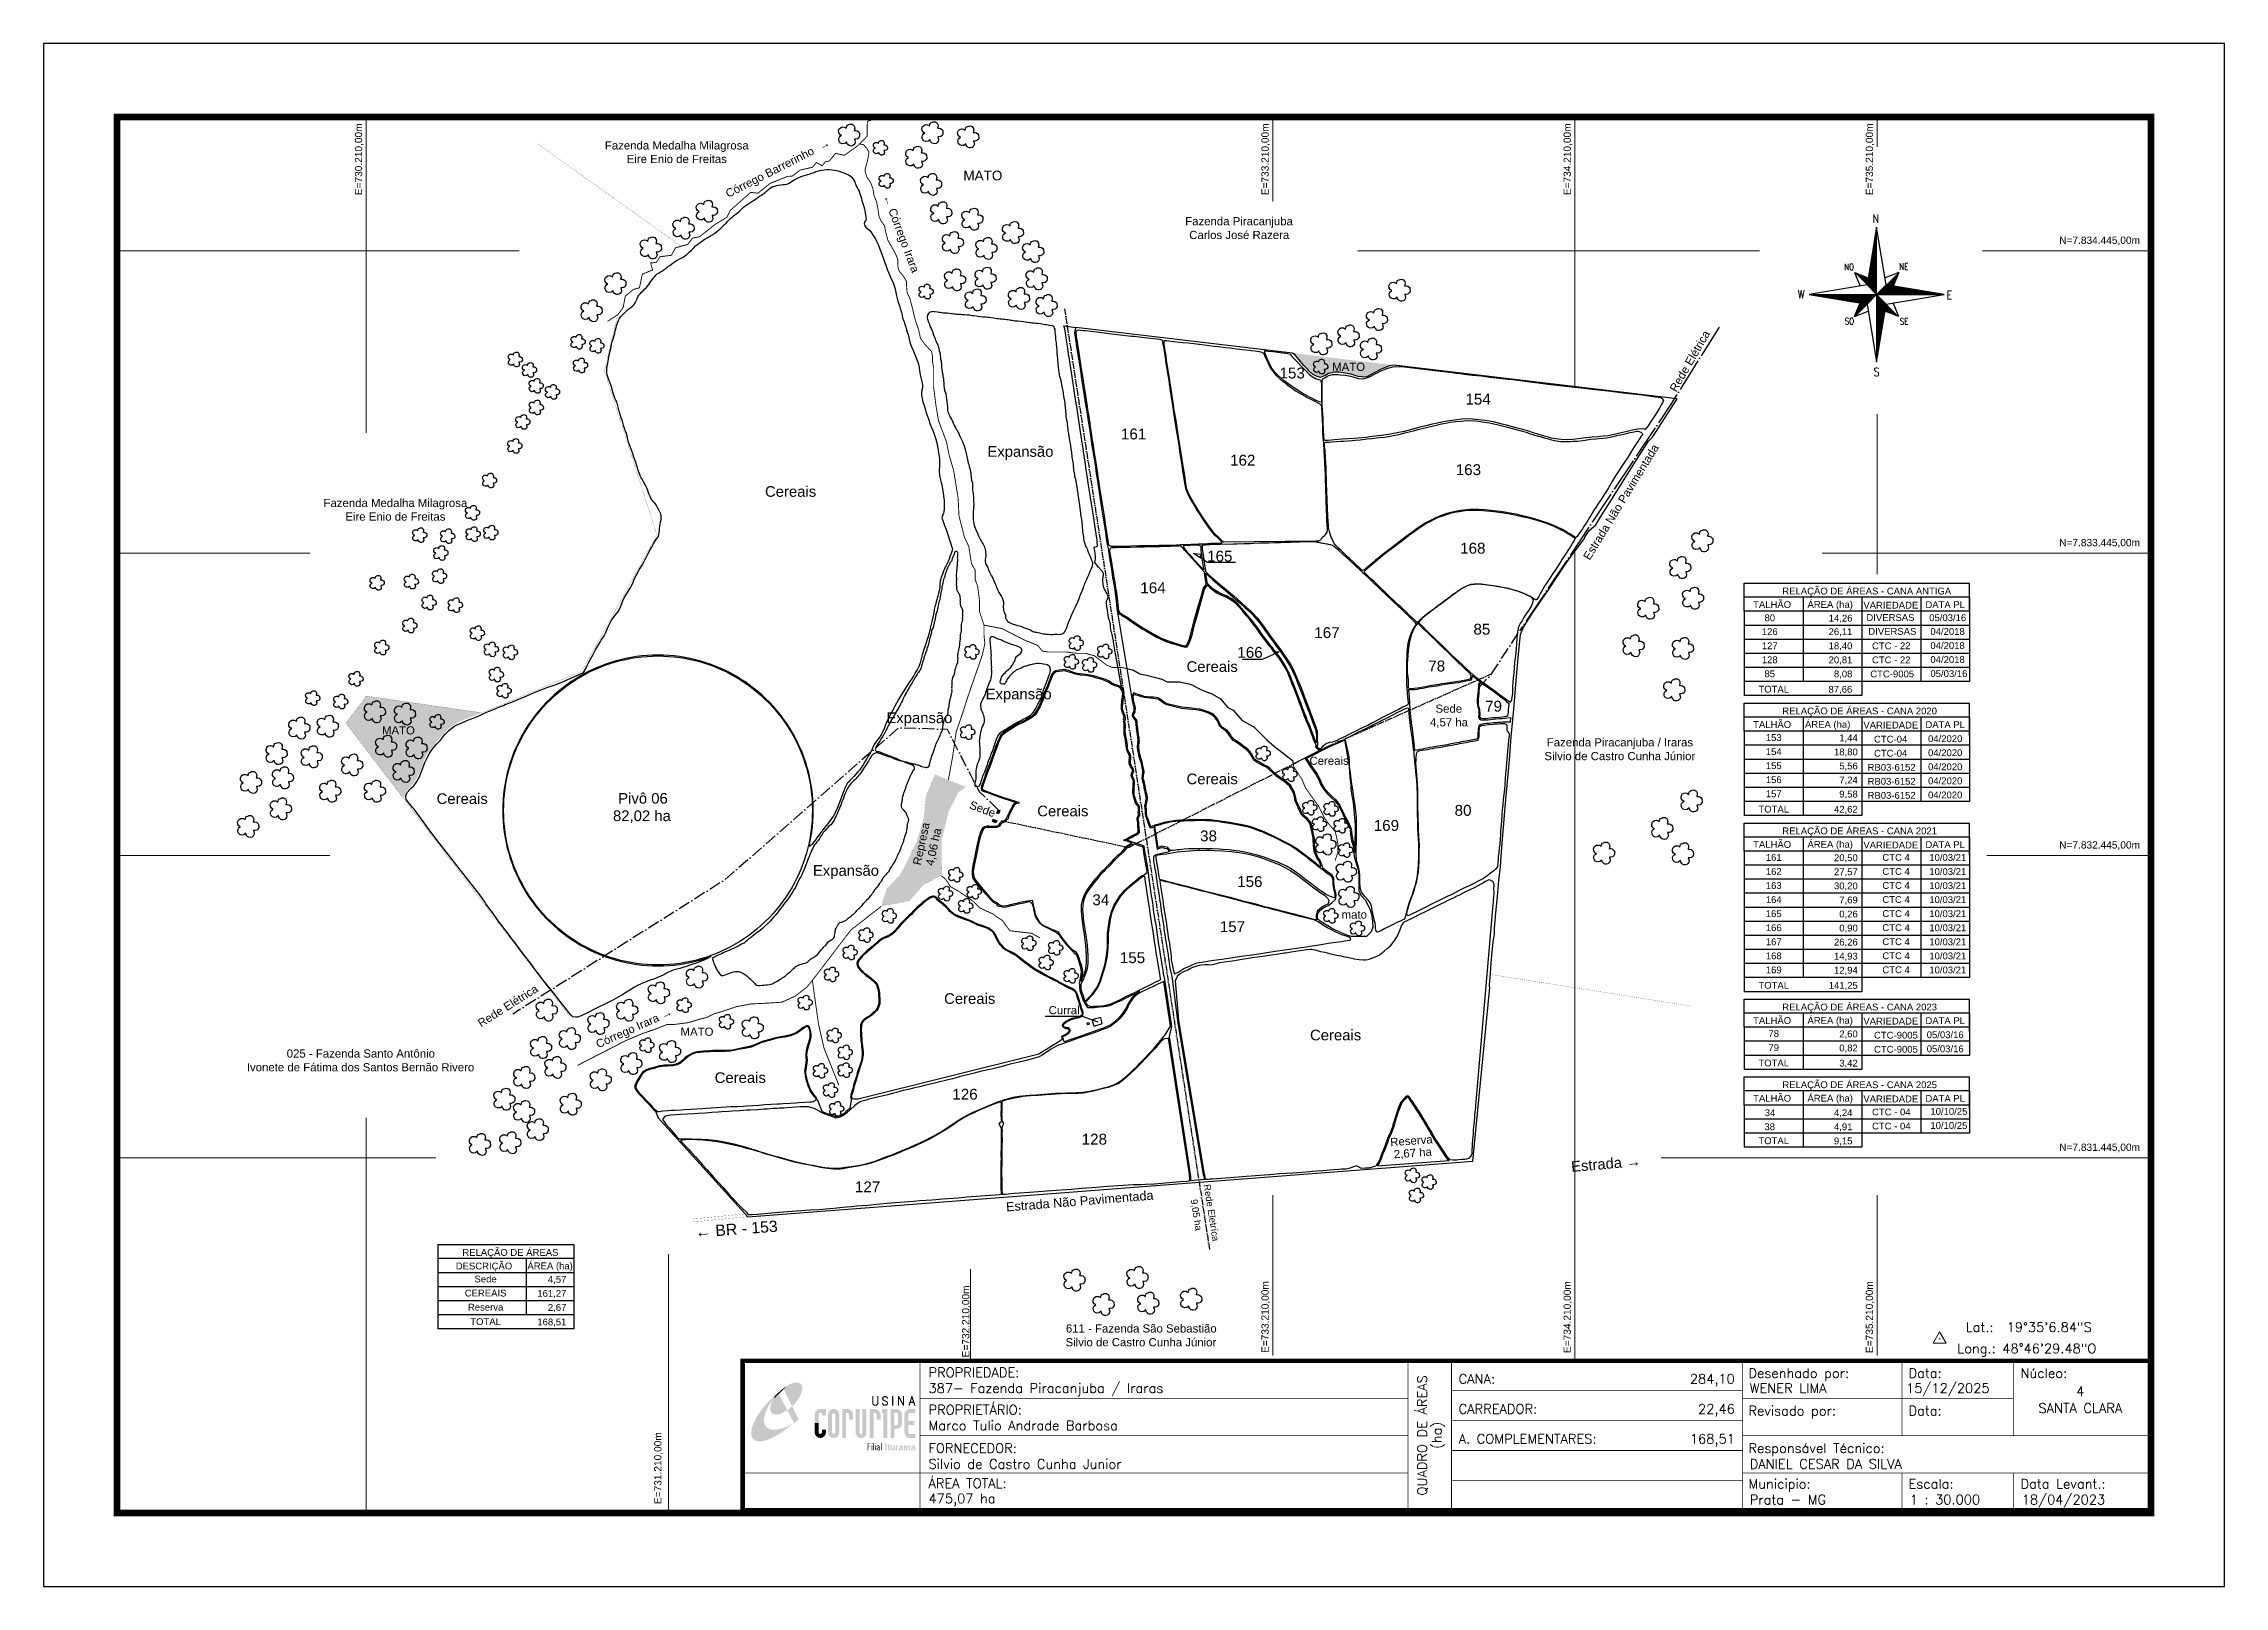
# Model space of a CAD drawing. Header units: inches. Extents: x 729142 to 736360, y 7830028 to 7835131.
import ezdxf
from ezdxf.enums import TextEntityAlignment as Align

# ---------------------------------------------------------------- set-up
doc = ezdxf.new("R2010")
doc.units = ezdxf.units.IN
doc.header["$MEASUREMENT"] = 0
for name, pattern in [('CONTINUO', [0]), ('LIN0', [0]), ('LIN3', [30, 20, -5, 0, -5]), ('TAPUME', [131.6, 112, -9.8, 0, -9.8])]:
    doc.linetypes.add(name, pattern=pattern)
for name, color, linetype in [('0114000387', 1, 'Continuous'), ('0114000387034', 5, 'Continuous'), ('0114000387038', 5, 'Continuous'), ('0114000387066', 5, 'Continuous'), ('0114000387078', 5, 'Continuous'), ('0114000387079', 5, 'Continuous'), ('0114000387080', 5, 'Continuous'), ('0114000387085', 5, 'Continuous'), ('0114000387104', 5, 'Continuous'), ('0114000387126', 5, 'Continuous'), ('0114000387127', 5, 'Continuous'), ('0114000387128', 5, 'Continuous'), ('0114000387132', 5, 'Continuous'), ('0114000387153', 5, 'Continuous'), ('0114000387154', 5, 'Continuous'), ('0114000387155', 5, 'Continuous'), ('0114000387156', 5, 'Continuous'), ('0114000387157', 5, 'Continuous'), ('0114000387161', 5, 'Continuous'), ('0114000387162', 5, 'Continuous'), ('0114000387163', 5, 'Continuous'), ('0114000387164', 5, 'Continuous'), ('0114000387165', 5, 'Continuous'), ('0114000387166', 5, 'Continuous'), ('0114000387167', 5, 'Continuous'), ('0114000387168', 5, 'Continuous'), ('0114000387169', 5, 'Continuous'), ('_HACHURA MATO', 112, 'Continuous'), ('_HACHURA REPRESA', 4, 'Continuous'), ('_HACHURA SEDE', 9, 'Continuous'), ('carreador', 94, 'Continuous'), ('CERCAS', 7, 'CERCA_LINE'), ('CEREAIS', 7, 'Continuous'), ('CURSOS D AGUA', 174, 'Continuous'), ('MARGEM', 7, 'CONTINUO'), ('MATO', 7, 'Continuous'), ('PIVO', 7, 'Continuous'), ('QUADRO', 7, 'Continuous'), ('REDE ELETRICA', 7, 'Continuous'), ('REPRESA', 7, 'Continuous'), ('SEDE', 7, 'Continuous'), ('SETA_NORTE', 3, 'Continuous'), ('TEXTO', 7, 'Continuous'), ('TEXTOS', 7, 'Continuous')]:
    doc.layers.add(name, color=color, linetype=linetype)
doc.layers.add('GRID', color=4, linetype='Continuous', lineweight=13)
doc.styles.add('ARIAL', font='arial.ttf', dxfattribs={"height": 10})
doc.styles.add('ROMANS', font='romans.shx', dxfattribs={"height": 20})
doc.styles.add('SIMPLEX', font='simplex', dxfattribs={"height": 0.2})
doc.styles.get("Standard").update_dxf_attribs({"font": 'arial.ttf'})
doc.styles.add('tGArial11', font='arial.ttf', dxfattribs={"height": 0.0017})
doc.linetypes.add('CERCA_LINE', pattern='A,0.5,-0.2,["X",Standard,S=0.1,R=0,X=-0.1,Y=-0.05],-0.1', length=0.8)

msp = doc.modelspace()

# ---------------------------------------------------------------- texts
at = {"layer": 'CURSOS D AGUA', "color": 174, "style": 'tGArial11'}
for s, rotation, p in [('Córrego Barrerinho  →', 27, (731408, 7834620.4)), ('← Córrego Irara', 290.65789, (731920.4, 7834625.1))]:
    msp.add_text(s, height=27, rotation=rotation, dxfattribs=at).set_placement(p)
at = {"layer": 'CURSOS D AGUA', "color": 174, "ltscale": 0.75, "style": 'ARIAL'}
msp.add_text('Córrego Irara →', height=27, rotation=24.09135, dxfattribs=at).set_placement((731097.8, 7831872.4, 720.5), align=Align.MIDDLE)
at = {"layer": 'GRID', "color": 174, "style": 'ARIAL'}
for s, p in [('E=730.210,00m', (730196.6, 7834629.2)), ('E=733.210,00m', (733196.6, 7834629.2)), ('E=734.210,00m', (734196.6, 7834629.2)), ('E=735.210,00m', (735196.6, 7834629.2)), ('E=732.210,00m', (732206, 7830785.3)), ('E=733.210,00m', (733196.6, 7830799.8)), ('E=734.210,00m', (734196.6, 7830799.5)), ('E=735.210,00m', (735196.6, 7830799.5)), ('E=731.210,00m', (731187.1, 7830299.9))]:
    msp.add_text(s, height=24, rotation=90, dxfattribs=at).set_placement(p)
for s, p in [('N=7.834.445,00m', (735812.8, 7834468.3)), ('N=7.833.445,00m', (735812.8, 7833468.3)), ('N=7.832.445,00m', (735812.8, 7832468.3)), ('N=7.831.445,00m', (735812.8, 7831468.3))]:
    msp.add_text(s, height=24, dxfattribs=at).set_placement(p)
at = {"layer": 'MARGEM', "color": 7, "style": 'tGArial11'}
for p in [(732265.7, 7833781.7), (732259.8, 7832979.5), (731931.3, 7832900.8), (731688.3, 7832395.7)]:
    msp.add_text('Expansão', height=35.2, dxfattribs=at).set_placement(p, align=Align.MIDDLE_LEFT)
at = {"layer": 'MARGEM', "linetype": 'Continuous', "style": 'SIMPLEX'}
for s, p in [('387- Fazenda Piracanjuba / Iraras', (732070.8, 7830699.2)), ('CANA:', (733825.4, 7830729.8)), ('WENER LIMA', (734788.6, 7830699.2)), ('15/12/2025', (735306.2, 7830699.2)), ('CARREADOR:', (733825.4, 7830630.5)), ('Marco Tulio Andrade Barbosa', (732070.8, 7830575.7)), ('A. COMPLEMENTARES:', (733825.4, 7830531.7)), ('Silvio de Castro Cunha Junior', (732070.8, 7830448.5)), ('DANIEL CESAR DA SILVA', (734788.6, 7830448.5)), ('475,07 ha', (732070.8, 7830334.1)), ('Prata - MG', (734788.6, 7830330.5)), ('1 : 30.000', (735318.3, 7830330.5)), ('18/04/2023', (735688.9, 7830330.5))]:
    msp.add_text(s, height=31.59, dxfattribs=at).set_placement(p, align=Align.TOP_LEFT)
at = {"layer": 'MARGEM', "linetype": 'Continuous', "lineweight": 9, "style": 'SIMPLEX'}
for s, p in [('PROPRIEDADE:', (732070.8, 7830751.2)), ('Desenhado por:', (734784.4, 7830748.8)), ('Data:', (735314.2, 7830748.8)), ('Núcleo:', (735684.7, 7830748.8)), ('PROPRIETÁRIO:', (732070.8, 7830627.7)), ('Revisado por:', (734784.4, 7830624.6)), ('Data:', (735314.2, 7830624.6)), ('FORNECEDOR:', (732070.8, 7830500.5)), ('Responsável Técnico:', (734784.4, 7830500.5)), ('ÁREA TOTAL:', (732070.8, 7830384.4)), ('Municipio:', (734784.4, 7830382.5)), ('Escala:', (735314.2, 7830382.5)), ('Data Levant.:', (735684.7, 7830382.5))]:
    msp.add_text(s, height=31.59, dxfattribs=at).set_placement(p, align=Align.TOP_LEFT)
at = {"layer": 'MARGEM', "linetype": 'Continuous', "style": 'SIMPLEX'}
for s, p in [('QUADRO DE ÁREAS', (733704.5, 7830526.9)), ('(ha)', (733752.9, 7830526.9))]:
    msp.add_text(s, height=31.59, rotation=90, dxfattribs=at).set_placement(p, align=Align.MIDDLE_CENTER)
for s, p in [('284,10', (734739.4, 7830729.8)), ('22,46', (734739.4, 7830630.5)), ('168,51', (734739.4, 7830531.7))]:
    msp.add_text(s, height=31.59, dxfattribs=at).set_placement(p, align=Align.TOP_RIGHT)
for s, height, p in [('SANTA CLARA', 31.59, (735882.9, 7830633.2)), ('4', 31.6, (735882.9, 7830688.9))]:
    msp.add_text(s, height=height, dxfattribs=at).set_placement(p, align=Align.TOP_CENTER)
at = {"layer": 'QUADRO', "style": 'ARIAL'}
for s, p in [('RELAÇÃO DE ÁREAS - CANA ANTIGA', (734896.6, 7833308.7)), ('ÁREA (ha)', (734979.8, 7833264.4)), ('VARIEDADE', (735164.8, 7833262)), ('04/2018', (735386.7, 7833175.1)), ('04/2018', (735386.7, 7833175.1)), ('04/2018', (735386.7, 7833128.6)), ('04/2018', (735386.7, 7833128.6)), ('04/2018', (735386.7, 7833082.1)), ('04/2018', (735386.7, 7833082.1)), ('05/03/16', (735386.7, 7833035.6)), ('RELAÇÃO DE ÁREAS - CANA 2020', (734896.6, 7832912.1)), ('ÁREA (ha)', (734971.5, 7832867.7)), ('VARIEDADE', (735164.8, 7832865.3)), ('CTC-04', (735200, 7832818.8)), ('CTC-04', (735200, 7832818.8)), ('CTC-04', (735200, 7832772.3)), ('CTC-04', (735200, 7832772.3)), ('RB03-6152', (735178.7, 7832725.8)), ('RB03-6152', (735178.7, 7832679.4)), ('RB03-6152', (735178.7, 7832632.9)), ('RELAÇÃO DE ÁREAS - CANA 2021', (734896.6, 7832515.4)), ('ÁREA (ha)', (734979.8, 7832471.1)), ('VARIEDADE', (735164.8, 7832468.7)), ('RELAÇÃO DE ÁREAS - CANA 2023', (734896.6, 7831932.8)), ('ÁREA (ha)', (734979.8, 7831888.5)), ('VARIEDADE', (735164.8, 7831886.1)), ('CTC-9005', (735200, 7831839.6)), ('CTC-9005', (735200, 7831793.1)), ('RELAÇÃO DE ÁREAS - CANA 2025', (734896.6, 7831675.7)), ('ÁREA (ha)', (734979.8, 7831631.3)), ('VARIEDADE', (735164.8, 7831628.9)), ('34', (734838.2, 7831583.2)), ('CTC - 04', (735193.4, 7831585.6)), ('38', (734837.3, 7831536.7)), ('CTC - 04', (735193.4, 7831539.1)), ('RELAÇÃO DE ÁREAS', (730528.2, 7831121)), ('ÁREA (ha)', (730743.6, 7831076.6))]:
    e = msp.add_text(s, height=22.5, dxfattribs=at)
    e.set_placement(p)
    e.dxf.unprotected_set("ltscale", 0)
for s, p in [('TALHÃO', (734862.8, 7833275.1)), ('80', (734855.2, 7833231.4)), ('DATA PL', (735435.6, 7833274.7)), ('126', (734854.8, 7833185.5)), ('126', (734854.8, 7833185.5)), ('127', (734854.8, 7833138.9)), ('127', (734854.8, 7833138.9)), ('128', (734854.8, 7833092.6)), ('128', (734854.8, 7833092.6)), ('85', (734854.8, 7833046.1)), ('TOTAL', (734868.1, 7832995.3)), ('TALHÃO', (734862.8, 7832878.5)), ('DATA PL', (735435.6, 7832878.1)), ('153', (734868.1, 7832835.4)), ('153', (734868.1, 7832835.4)), ('154', (734868.1, 7832788.9)), ('154', (734868.1, 7832788.9)), ('04/2020', (735435.6, 7832831.6)), ('04/2020', (735435.6, 7832831.6)), ('04/2020', (735435.6, 7832785.1)), ('04/2020', (735435.6, 7832785.1)), ('155', (734868.1, 7832742.4)), ('04/2020', (735435.6, 7832738.6)), ('156', (734868.1, 7832695.9)), ('157', (734868.1, 7832649.4)), ('04/2020', (735435.6, 7832692.1)), ('04/2020', (735435.6, 7832645.6)), ('TOTAL', (734868.1, 7832598.6)), ('TALHÃO', (734862.8, 7832481.9)), ('161', (734868.1, 7832438.8)), ('DATA PL', (735435.6, 7832481.4)), ('162', (734868.1, 7832392.3)), ('163', (734868.1, 7832345.8)), ('164', (734868.1, 7832299.3)), ('165', (734868.1, 7832252.8)), ('166', (734868.1, 7832206.3)), ('167', (734868.1, 7832159.8)), ('168', (734868.1, 7832113.3)), ('169', (734868.1, 7832066.8)), ('TOTAL', (734868.1, 7832016)), ('TALHÃO', (734862.8, 7831899.2)), ('78', (734868.1, 7831856.1)), ('DATA PL', (735435.6, 7831898.8)), ('05/03/16', (735435.6, 7831852.3)), ('79', (734868.1, 7831809.6)), ('05/03/16', (735435.6, 7831805.8)), ('TOTAL', (734868.1, 7831758.9)), ('TALHÃO', (734862.8, 7831642.1)), ('DATA PL', (735435.6, 7831641.7)), ('TOTAL', (734868.1, 7831501.7)), ('DESCRIÇÃO', (730599.8, 7831087.4)), ('CEREAIS', (730605.1, 7830997.8)), ('Sede', (730605.1, 7831044.3)), ('Reserva', (730605.1, 7830951.3)), ('TOTAL', (730605.1, 7830903.4))]:
    e = msp.add_text(s, height=22.5, dxfattribs=at)
    e.set_placement(p, align=Align.MIDDLE_CENTER)
    e.dxf.unprotected_set("ltscale", 0)
for s, p in [('14,26', (735128.8, 7833219.1)), ('DIVERSAS', (735333.8, 7833221.1)), ('05/03/16', (735505, 7833220.6)), ('26,11', (735128.4, 7833174.3)), ('26,11', (735128.4, 7833174.3)), ('DIVERSAS', (735340.1, 7833175.4)), ('DIVERSAS', (735340.1, 7833175.4)), ('20,81', (735128.4, 7833081.1)), ('20,81', (735128.4, 7833081.1)), ('18,40', (735128.4, 7833127.6)), ('18,40', (735128.4, 7833127.6)), ('CTC - 22', (735320.8, 7833127.6)), ('CTC - 22', (735320.8, 7833127.6)), ('CTC - 22', (735320.8, 7833081.1)), ('CTC - 22', (735320.8, 7833081.1)), ('8,08', (735128.4, 7833034.6)), ('CTC-9005', (735332.6, 7833034.6)), ('87,66', (735128, 7832983.6)), ('18,80', (735146.2, 7832776.6)), ('18,80', (735146.2, 7832776.6)), ('1,44', (735146.2, 7832823.1)), ('1,44', (735146.2, 7832823.1)), ('5,56', (735146.2, 7832730.1)), ('9,58', (735146.2, 7832637.1)), ('7,24', (735146.2, 7832683.6)), ('42,62', (735146.2, 7832586.9)), ('20,50', (735146.2, 7832426.5)), ('CTC 4', (735318.4, 7832427.8)), ('10/03/21', (735505.3, 7832427.3)), ('27,57', (735146.2, 7832380)), ('CTC 4', (735318.4, 7832381.3)), ('10/03/21', (735505.3, 7832380.9)), ('10/03/21', (735505.3, 7832334.4)), ('30,20', (735146.2, 7832333.5)), ('7,69', (735146.2, 7832287)), ('CTC 4', (735318.4, 7832334.9)), ('CTC 4', (735318.4, 7832288.4)), ('10/03/21', (735505.3, 7832287.9)), ('0,26', (735146.2, 7832240.5)), ('0,90', (735146.2, 7832194)), ('CTC 4', (735318.4, 7832241.9)), ('CTC 4', (735318.4, 7832195.4)), ('10/03/21', (735505.3, 7832241.4)), ('10/03/21', (735505.3, 7832194.9)), ('26,26', (735146.2, 7832147.5)), ('CTC 4', (735318.4, 7832148.9)), ('10/03/21', (735505.3, 7832148.4)), ('14,93', (735146.2, 7832101)), ('12,94', (735146.2, 7832054.5)), ('CTC 4', (735318.4, 7832102.4)), ('CTC 4', (735318.4, 7832055.9)), ('10/03/21', (735505.3, 7832101.9)), ('10/03/21', (735505.3, 7832055.4)), ('141,25', (735146.2, 7832004.3)), ('2,60', (735146.2, 7831843.9)), ('0,82', (735146.2, 7831797.4)), ('3,42', (735146.2, 7831747.2)), ('4,24', (735128.7, 7831583.1)), ('10/10/25', (735508.9, 7831541.1)), ('10/10/25', (735508.9, 7831587.6)), ('4,91', (735128.7, 7831536.6)), ('9,15', (735128.6, 7831490)), ('161,27', (730872.5, 7830985.5)), ('4,57', (730872.5, 7831032)), ('2,67', (730872.5, 7830939)), ('168,51', (730872.5, 7830891.1))]:
    e = msp.add_text(s, height=22.5, dxfattribs=at)
    e.set_placement(p, align=Align.RIGHT)
    e.dxf.unprotected_set("ltscale", 0)
at = {"layer": 'REDE ELETRICA', "color": 1, "style": 'ARIAL'}
for s, height, rotation, p in [('Rede Elétrica', 27, 59.9142, (734545.2, 7833976.1)), ('Rede Elétrica', 27, 32.23133, (730590.2, 7831876.4)), ('Rede Eletríca', 22.5, 279.03899, (732981.3, 7831356.1)), ('9,05 ha', 22.5, 279.03899, (732938.1, 7831306.4))]:
    msp.add_text(s, height=height, rotation=rotation, dxfattribs=at).set_placement(p)
at = {"layer": 'SEDE', "style": 'ARIAL'}
for s, p in [('Sede', (733748.8, 7832917.5)), ('4,57 ha', (733730.5, 7832872.5))]:
    msp.add_text(s, height=27, dxfattribs=at).set_placement(p)
msp.add_text('Sede', height=27, rotation=339.70211, dxfattribs=at).set_placement((732203.7, 7832601.8))
at = {"layer": 'TEXTO', "style": 'SIMPLEX'}
for s, p in [('Lat.:  19°35\'6.84"S', (735503.5, 7830869.3, 399)), ('Long.: 48°46\'29.48"O', (735475.5, 7830798.9, 399))]:
    msp.add_text(s, height=31.59, dxfattribs=at).set_placement(p)
at = {"layer": 'TEXTOS'}
for s, height, style, p in [('Fazenda Medalha Milagrosa', 27, 'ARIAL', (730999.9, 7834780.6)), ('Eire Enio de Freitas', 27, 'ARIAL', (731072.3, 7834735.6)), ('Fazenda Piracanjuba', 27, 'ARIAL', (732920.4, 7834529.9)), ('Carlos José Razera', 27, 'ARIAL', (732933.7, 7834484.4)), ('Fazenda Medalha Milagrosa', 27, 'ARIAL', (730068.6, 7833597.9)), ('Eire Enio de Freitas', 27, 'ARIAL', (730141, 7833552.9)), ('85', 36, 'ARIAL', (733874.3, 7833175.9)), ('78', 36, 'ARIAL', (733724.9, 7833054)), ('79', 36, 'ARIAL', (733912.9, 7832921.1)), ('Fazenda Piracanjuba / Iraras', 27, 'ARIAL', (734117, 7832806.1)), ('Silvio de Castro Cunha Júnior', 27, 'ARIAL', (734109.4, 7832760.6)), ('Pivô 06', 35.2, 'tGArial11', (731044, 7832616.7)), ('82,02 ha', 35.2, 'tGArial11', (731026.8, 7832559.1)), ('80', 36, 'ARIAL', (733812.1, 7832576.6)), ('38', 36, 'ARIAL', (732969.7, 7832492)), ('34', 36, 'ARIAL', (732613.2, 7832280.9)), ('Curral', 27, 'tGArial11', (732468.4, 7831920.1)), ('025 - Fazenda Santo Antônio', 27, 'ARIAL', (729946.9, 7831776.8)), ('Ivonete de Fátima dos Santos Bernão Rivero', 27, 'ARIAL', (729814.9, 7831731.3)), ('126', 36, 'ARIAL', (732149.7, 7831637.6)), ('128', 36, 'ARIAL', (732577.8, 7831488.9)), ('127', 36, 'ARIAL', (731827.4, 7831331.3)), ('Silvio de Castro Cunha Júnior', 27, 'ARIAL', (732524.5, 7830821.8)), ('611 - Fazenda São Sebastião', 27, 'ARIAL', (732525.6, 7830867.3))]:
    msp.add_text(s, height=height, dxfattribs=dict(at, style=style)).set_placement(p)
at = {"layer": 'TEXTOS', "linetype": 'Continuous', "style": 'ARIAL'}
for s, height, p in [('MATO', 32, (732250.8, 7834694.5)), ('153', 36, (733274.4, 7834041.1)), ('MATO', 27, (733461.3, 7834061.5)), ('154', 36, (733889.7, 7833954.8)), ('161', 36, (732749.7, 7833839.5)), ('162', 36, (733110.9, 7833752.7)), ('163', 36, (733857.5, 7833721.5)), ('Cereais', 35.2, (731614.5, 7833649.4)), ('165', 36, (733034.9, 7833435.5)), ('168', 36, (733872.2, 7833461.7)), ('164', 36, (732813.9, 7833330.7)), ('167', 36, (733389.7, 7833182.5)), ('Cereais', 35.2, (733009.7, 7833070.2)), ('166', 36, (733134.9, 7833117.2)), ('MATO', 27, (730316.7, 7832859.2)), ('Cereais', 27, (733396.6, 7832758.8)), ('Cereais', 35.2, (730527.8, 7832633.2)), ('Cereais', 35.2, (733009.7, 7832698.6)), ('Cereais', 35.2, (732515.6, 7832592.4)), ('169', 36, (733586.3, 7832544.7)), ('156', 36, (733134.3, 7832358.9)), ('157', 36, (733076.6, 7832210)), ('mato', 27, (733479.9, 7832249.9)), ('155', 36, (732746, 7832107.3)), ('MATO', 27, (731304.8, 7831862.4)), ('Cereais', 35.2, (733418.2, 7831851.4))]:
    msp.add_text(s, height=height, dxfattribs=at).set_placement(p, align=Align.MIDDLE_CENTER)
at = {"layer": 'TEXTOS', "linetype": 'Continuous', "style": 'tGArial11'}
for height, rotation, p in [(27, 58.44337, (734247.4, 7833427)), (30, 4.63715, (732327.7, 7831282.6))]:
    msp.add_text('Estrada Não Pavimentada', height=height, rotation=rotation, dxfattribs=at).set_placement(p, align=Align.MIDDLE_LEFT)
at = {"layer": 'TEXTOS'}
for s, height, rotation, style, p in [('Represa', 27, 78, 'ARIAL', (732045.2, 7832411.6)), ('4,06 ha', 27, 78, 'ARIAL', (732087.4, 7832409.4)), ('Estrada → ', 35, 4.88729, 'tGArial11', (734199.2, 7831398.6)), ('← BR - 153', 37.5, 4.14823, 'tGArial11', (731299.9, 7831181.2))]:
    msp.add_text(s, height=height, rotation=rotation, dxfattribs=dict(at, style=style)).set_placement(p)
at = {"layer": 'TEXTOS', "linetype": 'Continuous', "style": 'ARIAL'}
for p in [(732122.6, 7831954.4), (731363.3, 7831692.9)]:
    msp.add_text('Cereais', height=35.2, dxfattribs=at).set_placement(p)
for s, p in [('Reserva', (733669.1, 7831501.9)), ('2,67 ha', (733673.7, 7831461.4))]:
    msp.add_text(s, height=27, rotation=4.03045, dxfattribs=at).set_placement(p, align=Align.MIDDLE_CENTER)

# ---------------------------------------------------------------- blocks, each defined once
blk = doc.blocks.new('A$C21C13DF3')
h = blk.add_hatch(color=20)
edge = h.paths.add_edge_path()
edge.add_ellipse((23.8, 35.2), major_axis=(-9.9, -9.89), ratio=0.469426, start_angle=292.7328, end_angle=601.2579)
edge.add_ellipse((28.8, 32.7), major_axis=(18.7, 16.7), ratio=0.457614, start_angle=79.9069, end_angle=107.9139)
edge = h.paths.add_edge_path()
edge.add_ellipse((22, 27.7), major_axis=(20.7, 20.1), ratio=0.386848, start_angle=63.9612, end_angle=264.5993)
edge.add_ellipse((28.8, 32.7), major_axis=(18.7, 16.7), ratio=0.457614, start_angle=107.9139, end_angle=245.1182, ccw=False)
edge.add_ellipse((23.8, 35.2), major_axis=(-9.9, -9.89), ratio=0.469426, start_angle=241.2579, end_angle=292.7328, ccw=False)
for color, points in [(20, [(17.8, 38.7), (15.9, 36.8), (15.7, 35.9), (16.2, 35.5), (16.7, 36.4), (23.8, 43.4), (22.3, 42.5), (20.6, 41.2)]), (7, [(86.6, 36.9), (85.8, 36.9), (85.8, 32.2, -0.414214), (84.7, 31.1), (84.2, 31.1, -0.414214), (83.1, 32.2), (83.1, 36.9), (82.4, 36.9), (82.4, 32.2, 0.414214), (84.2, 30.3), (84.7, 30.3, 0.414214), (86.6, 32.2)]), (7, [(91.4, 36.9), (90.7, 36.9, 0.396318), (89, 35.2), (89, 35.2, 0.151912), (89.5, 34), (89.6, 34), (92.2, 32.6), (93.1, 32.3, 0.12407), (92.6, 33.2), (90, 34.6, -0.13192), (89.8, 35.2, -0.385578), (90.7, 36.1), (91.4, 36.1, -0.414214), (92.4, 35.1), (93.2, 35.1, 0.414214)]), (7, [(92.4, 35.1), (93.2, 35.1, 0.414214), (91.4, 36.9), (90.7, 36.9, 0.396318), (89, 35.2), (89, 35.2, 0.151912), (89.5, 34), (89.6, 34), (92.2, 32.6), (92.2, 32.6, -0.131921), (92.4, 32, -0.385578), (91.4, 31.1), (90.7, 31.1, -0.414214), (89.8, 32.1), (89, 32.1, 0.414214), (90.7, 30.3), (91.4, 30.3, 0.402546), (93.2, 32, 0.165292), (92.6, 33.2), (90, 34.6, -0.13192), (89.8, 35.2, -0.385578), (90.7, 36.1), (91.4, 36.1, -0.414214)]), (7, [(45.9, 18.5), (43.2, 18.5), (43.2, 12.2, 1), (50.8, 12.2), (50.8, 14), (48.1, 14), (48.1, 12.2, -1), (45.9, 12.2)])]:
    blk.add_hatch(color=color).paths.add_polyline_path(points)
h = blk.add_hatch(color=7)
h.paths.add_polyline_path([(96.7, 36.9), (95.9, 36.9), (95.9, 30.3), (96.7, 30.3)])
h.paths.add_polyline_path([(99.9, 30.3), (100.6, 30.3), (100.6, 35.2), (103.4, 30.3), (104.1, 30.3), (104.1, 36.9), (103.3, 36.9), (103.3, 32), (100.6, 36.9), (99.9, 36.9)])
h.paths.add_polyline_path([(107, 30.3), (107.8, 30.3), (108.4, 32.2), (110.4, 32.2), (111, 30.3), (111.8, 30.3), (109.7, 36.9), (109.1, 36.9)])
h.paths.add_polyline_path([(109.4, 35.3), (110.1, 33), (108.6, 33)], flags=16)
h = blk.add_hatch(color=7)
h.paths.add_polyline_path([(47, 28.1, 0.414214), (43.2, 24.2), (43.2, 18.5), (45.9, 18.5), (45.9, 24.2, -0.414214), (47, 25.3), (48.1, 25.3), (48.1, 23.7), (50.8, 23.7), (50.8, 28.1)])
h.paths.add_polyline_path([(65.4, 25.3, -0.414214), (66.5, 24.2), (66.5, 20.9), (69.2, 20.9), (69.2, 24, 0.433937), (65.4, 28.1), (61.9, 28.1), (61.9, 18.5), (64.6, 18.5), (64.6, 25.3)])
h.paths.add_polyline_path([(64.6, 18.5), (61.9, 18.5), (61.9, 8.3), (64.6, 8.3)])
h.paths.add_polyline_path([(71, 18.5), (73.7, 18.5), (73.7, 28.1), (71, 28.1)])
h.paths.add_polyline_path([(78.4, 28.1), (75.7, 28.1), (75.7, 18.5), (78.4, 18.5)])
h.paths.add_polyline_path([(75.7, 12, -1), (73.7, 12), (73.7, 18.5), (71, 18.5), (71, 12, 1), (78.4, 12), (78.4, 18.5), (75.7, 18.5)])
h.paths.add_polyline_path([(80.6, 18.5), (83.4, 18.5), (83.4, 25.3), (84.2, 25.3, -0.414214), (85.3, 24.2), (85.3, 20.9), (88, 20.9), (88, 24, 0.433937), (84.2, 28.1), (80.6, 28.1)])
h.paths.add_polyline_path([(83.4, 18.5), (80.6, 18.5), (80.6, 8.3), (83.4, 8.3)])
h.paths.add_polyline_path([(90, 18.5), (92.7, 18.5), (92.7, 28.1), (89, 28.1), (89, 25.3), (90, 25.3)])
h.paths.add_polyline_path([(92.7, 18.5), (90, 18.5), (90, 8.3), (92.7, 8.3)])
h.paths.add_polyline_path([(94.9, 18.5), (97.5, 18.5), (97.5, 25.5), (98.8, 25.5, -0.450417), (100, 24.1), (100, 18.5), (102.6, 18.5, 0.002307), (102.6, 18.5, 0.005282), (102.6, 18.6, -0.000938), (102.6, 18.6), (102.6, 24, 0.433937), (98.8, 28.1), (94.9, 28.1)])
h.paths.add_polyline_path([(94.9, 8.3), (97.5, 8.3), (97.5, 14.5), (98.8, 14.5, 0.426056), (102.6, 18.5), (100, 18.5), (100, 18.5, -0.450417), (98.8, 17.1), (97.5, 17.1), (97.5, 18.5), (94.9, 18.5)])
h.paths.add_polyline_path([(104.3, 18.5), (111, 18.5), (111, 19.9), (107, 19.9), (107, 24.2, -0.414214), (108.1, 25.3), (111.7, 25.3), (111.7, 28.1), (108.1, 28.1, 0.414214), (104.3, 24.2)])
h.paths.add_polyline_path([(107, 17.2), (111, 17.2), (111, 18.5), (104.3, 18.5), (104.3, 12.2, 0.414214), (108.1, 8.3), (111.7, 8.3), (111.7, 11.1), (108.1, 11.1, -0.414214), (107, 12.2)])
h = blk.add_hatch(color=7)
h.paths.add_polyline_path([(52.3, 24.2), (52.3, 12.2, 1), (60, 12.2, 0.016978), (59.9, 12.4), (59.9, 24, 0.433937), (56.1, 28.1), (56.1, 28.1, 0.41391)])
h.paths.add_polyline_path([(57.2, 24.2), (57.2, 12.2, -1), (55, 12.2), (55, 24.2, -1)], flags=16)
h = blk.add_hatch(color=252)
h.paths.add_polyline_path([(79.7, 4.7), (81.1, 4.7), (81.1, 4.9), (79.2, 4.9), (79.2, 0), (79.7, 0), (79.7, 2.4), (81.1, 2.4), (81.1, 2.7), (79.7, 2.7)])
h.paths.add_polyline_path([(82.4, 3.4), (81.9, 3.4), (81.9, 0), (82.4, 0)])
h.paths.add_polyline_path([(82.4, 4.9), (81.9, 4.9), (81.9, 4.4), (82.4, 4.4)])
h.paths.add_polyline_path([(83.6, 4.9), (83.1, 4.9), (83.1, 0), (83.6, 0)])
h.paths.add_polyline_path([(84.8, 4.9), (84.3, 4.9), (84.3, 4.4), (84.8, 4.4)])
h.paths.add_polyline_path([(84.9, 3.4), (84.4, 3.4), (84.4, 0), (84.9, 0)])
h.paths.add_polyline_path([(86.6, 3.4), (86.2, 3.4, 0.414214), (85.3, 2.5), (85.3, 2.4), (85.8, 2.4), (85.8, 2.5, -0.414214), (86.2, 2.9), (86.6, 2.9, -0.414214), (87, 2.5), (87, 2.2), (86.5, 2), (87.5, 2), (87.5, 2.5, 0.414214)])
h.paths.add_polyline_path([(87, 1.6), (87, 0.9, -0.031074), (87, 0.9), (87.5, 0.9), (87.5, 2), (86.5, 2), (85.9, 1.8, 0.315504), (85.3, 0.9, 0.008635), (85.3, 0.9), (85.8, 0.9, -0.024662), (85.8, 0.9, -0.309088), (86.1, 1.3)])
h.paths.add_polyline_path([(86.5, 0.5), (86.2, 0.5, -0.378712), (85.8, 0.9), (85.3, 0.9, 0.398195), (86.2, 0), (86.5, 0)])
h.paths.add_polyline_path([(87.5, 0.9), (87, 0.9, -0.378271), (86.6, 0.5), (86.5, 0.5), (86.5, 0), (86.7, 0, 0.402274), (87, 0.3), (87, 0.3, -0.010234), (87, 0.3), (87, 0), (87.5, 0)])
h.paths.add_polyline_path([(88.9, 4.9), (88.5, 4.9), (88.5, 0), (88.9, 0)])
h = blk.add_hatch(color=252)
h.paths.add_polyline_path([(92.2, 4.8), (91.3, 4.8), (91.3, 0), (92.2, 0)])
h.paths.add_polyline_path([(93.1, 3), (93.1, 0.5, 0.360578), (93.6, 0), (94.6, 0), (94.6, 0.3), (94.3, 0.3), (94.2, 0.4), (94.2, 0.4), (94.1, 0.5), (94.1, 3), (94.6, 3), (94.6, 3.3), (94.1, 3.3), (94.1, 4.3), (93.1, 4), (93.1, 3.3), (92.7, 3.3), (92.7, 3)])
h.paths.add_polyline_path([(95.9, 3.3), (94.9, 3.3), (94.9, 1.1, 0.576084), (96.7, 0.2), (96.7, 0), (97.6, 0), (97.6, 3.3), (96.7, 3.3), (96.7, 1.1, -1), (95.9, 1.1)])
h.paths.add_polyline_path([(98.4, 0), (99.3, 0), (99.3, 2.4, -0.266282), (100.1, 2.9), (100.1, 3.3, 0.179334), (99.3, 3), (99.3, 3.3), (98.4, 3.3)])
h.paths.add_polyline_path([(102.3, 2.5), (102.3, 2.3), (101, 1.7, 0.305221), (100.6, 1.2, -0.000003), (100.6, 1.2), (100.6, 0.6, 0.414214), (101.2, 0), (101.9, 0, 0.288938), (102.3, 0.2), (102.3, 0), (103.3, 0), (103.3, 2.4, 0.414214), (102.4, 3.3), (101.5, 3.3, 0.435871), (100.6, 2.3), (100.6, 2.3), (101.6, 2.3), (101.6, 2.5, -1)])
h.paths.add_polyline_path([(102.2, 1.5), (102.3, 1.5), (102.3, 0.8, -0.414214), (102, 0.5), (101.9, 0.5, -0.414214), (101.6, 0.8), (101.6, 0.8, -0.414214)], flags=16)
h.paths.add_polyline_path([(108.3, 0), (107.3, 0), (107.3, 2.4, 0.999999), (106.6, 2.5), (106.6, 0), (105.6, 0), (105.6, 2.4, 0.682557), (104.9, 2.7), (104.9, 0), (103.9, 0), (103.9, 3.3), (104.9, 3.3), (104.9, 3, -0.208518), (105.5, 3.3), (105.7, 3.3, -0.272407), (106.5, 2.9, -0.272407), (107.3, 3.3), (107.4, 3.3, -0.414214), (108.3, 2.4)])
h.paths.add_polyline_path([(109.9, 2.3), (109.9, 2.5, -1), (110.7, 2.5), (110.7, 2.3), (109.3, 1.7, 0.305221), (108.9, 1.2, -0.000003), (108.9, 1.2), (108.9, 0.6, 0.414214), (109.6, 0), (110.2, 0, 0.288938), (110.7, 0.2), (110.7, 0), (111.7, 0), (111.7, 2.4, 0.414214), (110.7, 3.3), (109.9, 3.3, 0.435871), (108.9, 2.3), (108.9, 2.3)])
h.paths.add_polyline_path([(110.6, 1.5), (110.7, 1.5), (110.7, 0.8, -0.414214), (110.4, 0.5), (110.3, 0.5, -0.414214), (109.9, 0.8), (109.9, 0.8, -0.414214)], flags=16)
blk = doc.blocks.new('A$C2D1E45FC')
at = {"layer": 'SETA_NORTE', "linetype": 'Continuous'}
h = blk.add_hatch(dxfattribs=at)
h.set_pattern_fill('ANSI31', color=256, scale=1.051157, angle=-90, style=0)
h.set_pattern_definition([(315, (-1650151.3225, 106057.3208), (2.359915332, 2.359915332), [])])
h.paths.add_polyline_path([(562, 745), (571, 802), (459, 847)])
h = blk.add_hatch(dxfattribs=at)
h.set_pattern_fill('ANSI31', color=256, scale=1.051157, angle=180, style=0)
h.set_pattern_definition([(225, (106030.0276, 1651457.5966), (2.359915332, -2.359915332), [])])
h.paths.add_polyline_path([(717, 745), (775, 735), (820, 847)])
h = blk.add_hatch(dxfattribs=at)
h.set_pattern_fill('ANSI31', color=256, scale=1.051157, style=0)
h.set_pattern_definition([(45, (-104751.0468, -1650124.0293), (-2.359915332, 2.359915332), [])])
h.paths.add_polyline_path([(562, 589), (504, 598), (459, 486)])
h = blk.add_hatch(dxfattribs=at)
h.set_pattern_fill('ANSI31', color=256, scale=1.051157, angle=90, style=0)
h.set_pattern_definition([(135, (1651430.3033, -104723.7535), (-2.359915332, -2.359915332), [])])
h.paths.add_polyline_path([(717, 589), (708, 531), (820, 486)])
for p, q in [((610, 1041), (639, 1070)), ((611, 1047), (639, 1075)), ((612, 1052), (639, 1080)), ((613, 1058), (639, 1084)), ((614, 1064), (639, 1089)), ((615, 1070), (639, 1094)), ((616, 1076), (639, 1099)), ((617, 1082), (639, 1104)), ((618, 1087), (639, 1109)), ((619, 1093), (639, 1114)), ((620, 1099), (639, 1119)), ((621, 1105), (639, 1123)), ((622, 1111), (639, 1128)), ((623, 1117), (639, 1133)), ((624, 1122), (639, 1138)), ((625, 1128), (639, 1143)), ((626, 1134), (639, 1148)), ((627, 1140), (639, 1153)), ((628, 1146), (639, 1158)), ((629, 1152), (639, 1162)), ((630, 1163), (639, 1172)), ((630, 1157), (639, 1167)), ((631, 1169), (639, 1177)), ((632, 1175), (639, 1182)), ((633, 1181), (639, 1187)), ((634, 1186), (639, 1192)), ((635, 1192), (639, 1197)), ((636, 1198), (639, 1201)), ((637, 1204), (639, 1206)), ((638, 1210), (639, 1211)), ((639, 1216), (639, 1216)), ((576, 831), (639, 895)), ((577, 837), (639, 899)), ((578, 842), (639, 904)), ((579, 848), (639, 909)), ((580, 854), (639, 914)), ((581, 860), (639, 919)), ((582, 872), (639, 929)), ((582, 866), (639, 924)), ((583, 877), (639, 934)), ((584, 883), (639, 938)), ((585, 889), (639, 943)), ((586, 895), (639, 948)), ((587, 901), (639, 953)), ((588, 907), (639, 958)), ((589, 912), (639, 963)), ((590, 918), (639, 968)), ((591, 924), (639, 972)), ((592, 930), (639, 977)), ((593, 936), (639, 982)), ((594, 942), (639, 987)), ((595, 947), (639, 992)), ((596, 953), (639, 997)), ((597, 959), (639, 1002)), ((598, 965), (639, 1007)), ((599, 971), (639, 1011)), ((600, 977), (639, 1016)), ((601, 982), (639, 1021)), ((602, 988), (639, 1026)), ((603, 994), (639, 1031)), ((604, 1000), (639, 1036)), ((605, 1006), (639, 1041)), ((606, 1017), (639, 1050)), ((606, 1012), (639, 1046)), ((607, 1023), (639, 1055)), ((608, 1029), (639, 1060)), ((609, 1035), (639, 1065)), ((459, 847), (571, 802)), ((459, 847), (504, 735)), ((562, 749), (639, 826)), ((562, 744), (639, 822)), ((563, 755), (639, 831)), ((564, 761), (639, 836)), ((565, 767), (639, 841)), ((565, 742), (639, 817)), ((566, 773), (639, 846)), ((567, 778), (639, 851)), ((567, 739), (639, 812)), ((568, 784), (639, 856)), ((569, 790), (639, 860)), ((569, 737), (639, 807)), ((570, 796), (639, 865)), ((571, 802), (639, 870)), ((572, 808), (639, 875)), ((572, 734), (639, 802)), ((573, 813), (639, 880)), ((574, 819), (639, 885)), ((574, 732), (639, 797)), ((575, 825), (639, 890)), ((577, 730), (639, 792)), ((579, 727), (639, 787)), ((582, 725), (639, 783)), ((584, 722), (639, 778)), ((586, 720), (639, 773)), ((589, 717), (639, 768)), ((591, 715), (639, 763)), ((594, 712), (639, 758)), ((596, 710), (639, 753)), ((599, 708), (639, 748)), ((601, 705), (639, 744)), ((604, 703), (639, 739)), ((606, 700), (639, 734)), ((608, 698), (639, 729)), ((611, 695), (639, 724)), ((613, 693), (639, 719)), ((616, 691), (639, 714)), ((641, 667), (718, 745)), ((645, 667), (723, 744)), ((650, 667), (727, 743)), ((655, 667), (731, 742)), ((660, 667), (735, 742)), ((665, 667), (739, 741)), ((670, 667), (743, 740)), ((675, 667), (748, 740)), ((680, 667), (752, 739)), ((684, 667), (756, 738)), ((689, 667), (760, 738)), ((694, 667), (764, 737)), ((699, 667), (769, 736)), ((704, 667), (773, 736)), ((820, 847), (708, 802)), ((709, 667), (777, 735)), ((714, 667), (781, 734)), ((719, 667), (785, 734)), ((723, 667), (789, 733)), ((728, 667), (794, 732)), ((733, 667), (798, 731)), ((738, 667), (802, 731)), ((743, 667), (806, 730)), ((748, 667), (810, 729)), ((753, 667), (815, 729)), ((757, 667), (819, 728)), ((762, 667), (823, 727)), ((767, 667), (827, 727)), ((772, 667), (831, 726)), ((820, 847), (775, 735)), ((777, 667), (835, 725)), ((782, 667), (840, 725)), ((787, 667), (844, 724)), ((792, 667), (848, 723)), ((796, 667), (852, 723)), ((801, 667), (856, 722)), ((806, 667), (861, 721)), ((811, 667), (865, 720)), ((816, 667), (869, 720)), ((821, 667), (873, 719)), ((826, 667), (877, 718)), ((831, 667), (881, 718)), ((835, 667), (886, 717)), ((840, 667), (890, 716)), ((845, 667), (894, 716)), ((850, 667), (898, 715)), ((855, 667), (902, 714)), ((860, 667), (907, 714)), ((865, 667), (911, 713)), ((90, 667), (90, 667)), ((94, 666), (95, 667)), ((98, 665), (100, 667)), ((103, 664), (105, 667)), ((107, 664), (110, 667)), ((111, 663), (115, 667)), ((115, 662), (120, 667)), ((119, 662), (124, 667)), ((123, 661), (129, 667)), ((128, 660), (134, 667)), ((132, 660), (139, 667)), ((136, 659), (144, 667)), ((140, 658), (149, 667)), ((144, 658), (154, 667)), ((149, 657), (158, 667)), ((153, 656), (163, 667)), ((157, 656), (168, 667)), ((161, 655), (173, 667)), ((165, 654), (178, 667)), ((169, 653), (183, 667)), ((174, 653), (188, 667)), ((178, 652), (193, 667)), ((182, 651), (197, 667)), ((186, 651), (202, 667)), ((190, 650), (207, 667)), ((195, 649), (212, 667)), ((199, 649), (217, 667)), ((203, 648), (222, 667)), ((207, 647), (227, 667)), ((211, 647), (232, 667)), ((215, 646), (236, 667)), ((220, 645), (241, 667)), ((224, 644), (246, 667)), ((228, 644), (251, 667)), ((232, 643), (256, 667)), ((236, 642), (261, 667)), ((241, 642), (266, 667)), ((245, 641), (270, 667)), ((249, 640), (275, 667)), ((253, 640), (280, 667)), ((257, 639), (285, 667)), ((261, 638), (290, 667)), ((266, 638), (295, 667)), ((270, 637), (300, 667)), ((274, 636), (305, 667)), ((278, 636), (309, 667)), ((282, 635), (314, 667)), ((287, 634), (319, 667)), ((291, 633), (324, 667)), ((295, 633), (329, 667)), ((299, 632), (334, 667)), ((303, 631), (339, 667)), ((307, 631), (344, 667)), ((312, 630), (348, 667)), ((316, 629), (353, 667)), ((320, 629), (358, 667)), ((324, 628), (363, 667)), ((328, 627), (368, 667)), ((333, 627), (373, 667)), ((337, 626), (378, 667)), ((341, 625), (382, 667)), ((345, 625), (387, 667)), ((349, 624), (392, 667)), ((353, 623), (397, 667)), ((358, 622), (402, 667)), ((362, 622), (407, 667)), ((366, 621), (412, 667)), ((370, 620), (417, 667)), ((374, 620), (421, 667)), ((379, 619), (426, 667)), ((383, 618), (431, 667)), ((387, 618), (436, 667)), ((391, 617), (441, 667)), ((395, 616), (446, 667)), ((399, 616), (451, 667)), ((404, 615), (456, 667)), ((408, 614), (460, 667)), ((412, 614), (465, 667)), ((416, 613), (470, 667)), ((420, 612), (475, 667)), ((425, 611), (480, 667)), ((429, 611), (485, 667)), ((433, 610), (490, 667)), ((437, 609), (494, 667)), ((441, 609), (499, 667)), ((445, 608), (504, 667)), ((450, 607), (509, 667)), ((454, 607), (514, 667)), ((458, 606), (519, 667)), ((639, 667), (459, 486)), ((459, 486), (504, 598)), ((462, 605), (524, 667)), ((466, 605), (529, 667)), ((471, 604), (533, 667)), ((475, 603), (538, 667)), ((479, 602), (543, 667)), ((483, 602), (548, 667)), ((487, 601), (553, 667)), ((491, 600), (558, 667)), ((496, 600), (563, 667)), ((500, 599), (568, 667)), ((504, 598), (572, 667)), ((508, 598), (577, 667)), ((512, 597), (582, 667)), ((517, 596), (587, 667)), ((521, 596), (592, 667)), ((525, 595), (597, 667)), ((529, 594), (602, 667)), ((533, 594), (607, 667)), ((537, 593), (611, 667)), ((542, 592), (616, 667)), ((546, 591), (621, 667)), ((550, 591), (626, 667)), ((554, 590), (631, 667)), ((558, 589), (636, 667)), ((618, 688), (639, 710)), ((621, 686), (639, 705)), ((623, 683), (639, 700)), ((625, 681), (639, 695)), ((628, 678), (639, 690)), ((630, 676), (639, 685)), ((633, 674), (639, 680)), ((635, 671), (639, 675)), ((638, 669), (639, 671)), ((639, 666), (640, 666)), ((639, 661), (642, 664)), ((639, 656), (645, 661)), ((639, 651), (647, 659)), ((639, 646), (650, 656)), ((639, 641), (652, 654)), ((639, 636), (655, 652)), ((639, 632), (657, 649)), ((639, 627), (660, 647)), ((639, 622), (662, 644)), ((639, 617), (664, 642)), ((639, 612), (667, 639)), ((639, 607), (669, 637)), ((639, 602), (672, 635)), ((639, 598), (674, 632)), ((639, 593), (677, 630)), ((639, 588), (679, 627)), ((639, 583), (681, 625)), ((639, 578), (684, 622)), ((639, 573), (686, 620)), ((639, 568), (689, 618)), ((639, 563), (691, 615)), ((639, 559), (694, 613)), ((639, 554), (696, 610)), ((639, 549), (698, 608)), ((639, 544), (701, 605)), ((639, 539), (703, 603)), ((639, 534), (706, 600)), ((639, 529), (708, 598)), ((639, 524), (711, 596)), ((639, 520), (713, 593)), ((639, 515), (716, 591)), ((639, 510), (717, 588)), ((639, 505), (716, 582)), ((639, 500), (715, 576)), ((639, 495), (714, 570)), ((639, 490), (713, 564)), ((639, 485), (712, 558)), ((639, 481), (711, 553)), ((639, 476), (710, 547)), ((639, 471), (710, 541)), ((639, 466), (709, 535)), ((820, 486), (775, 598)), ((869, 667), (915, 712)), ((874, 667), (919, 711)), ((879, 667), (923, 711)), ((884, 667), (927, 710)), ((889, 667), (932, 709)), ((894, 667), (936, 709)), ((899, 667), (940, 708)), ((904, 667), (944, 707)), ((908, 667), (948, 707)), ((913, 667), (953, 706)), ((918, 667), (957, 705)), ((923, 667), (961, 705)), ((928, 667), (965, 704)), ((933, 667), (969, 703)), ((938, 667), (973, 703)), ((943, 667), (978, 702)), ((947, 667), (982, 701)), ((952, 667), (986, 700)), ((957, 667), (990, 700)), ((962, 667), (994, 699)), ((967, 667), (999, 698)), ((972, 667), (1003, 698)), ((977, 667), (1007, 697)), ((981, 667), (1011, 696)), ((986, 667), (1015, 696)), ((991, 667), (1019, 695)), ((996, 667), (1024, 694)), ((1001, 667), (1028, 694)), ((1006, 667), (1032, 693)), ((1011, 667), (1036, 692)), ((1016, 667), (1040, 692)), ((1020, 667), (1044, 691)), ((1025, 667), (1049, 690)), ((1030, 667), (1053, 689)), ((1035, 667), (1057, 689)), ((1040, 667), (1061, 688)), ((1045, 667), (1065, 687)), ((1050, 667), (1070, 687)), ((1055, 667), (1074, 686)), ((1059, 667), (1078, 685)), ((1064, 667), (1082, 685)), ((1069, 667), (1086, 684)), ((1074, 667), (1090, 683)), ((1079, 667), (1095, 683)), ((1084, 667), (1099, 682)), ((1089, 667), (1103, 681)), ((1094, 667), (1107, 680)), ((1098, 667), (1111, 680)), ((1103, 667), (1116, 679)), ((1108, 667), (1120, 678)), ((1113, 667), (1124, 678)), ((1118, 667), (1128, 677)), ((1123, 667), (1132, 676)), ((1128, 667), (1136, 676)), ((1132, 667), (1141, 675)), ((1137, 667), (1145, 674)), ((1142, 667), (1149, 674)), ((1147, 667), (1153, 673)), ((1152, 667), (1157, 672)), ((1157, 667), (1162, 672)), ((1162, 667), (1166, 671)), ((1167, 667), (1170, 670)), ((1171, 667), (1174, 669)), ((1176, 667), (1178, 669)), ((1181, 667), (1182, 668)), ((1186, 667), (1187, 667)), ((459, 486), (571, 531)), ((639, 461), (708, 529)), ((639, 456), (707, 523)), ((639, 451), (706, 518)), ((639, 447), (705, 512)), ((639, 442), (704, 506)), ((639, 437), (703, 500)), ((639, 432), (702, 494)), ((639, 427), (701, 488)), ((639, 422), (700, 483)), ((639, 417), (699, 477)), ((639, 412), (698, 471)), ((639, 408), (697, 465)), ((639, 403), (696, 459)), ((639, 398), (695, 453)), ((639, 393), (694, 448)), ((639, 388), (693, 442)), ((639, 383), (692, 436)), ((639, 378), (691, 430)), ((639, 373), (690, 424)), ((639, 369), (689, 418)), ((639, 364), (688, 413)), ((639, 359), (687, 407)), ((639, 354), (686, 401)), ((639, 349), (686, 395)), ((639, 344), (685, 389)), ((639, 339), (684, 383)), ((639, 335), (683, 378)), ((639, 330), (682, 372)), ((639, 325), (681, 366)), ((639, 320), (680, 360)), ((820, 486), (708, 531)), ((639, 315), (679, 354)), ((639, 310), (678, 349)), ((639, 305), (677, 343)), ((639, 300), (676, 337)), ((639, 296), (675, 331)), ((639, 291), (674, 325)), ((639, 286), (673, 319)), ((639, 281), (672, 314)), ((639, 276), (671, 308)), ((639, 271), (670, 302)), ((639, 266), (669, 296)), ((639, 261), (668, 290)), ((639, 257), (667, 284)), ((639, 252), (666, 279)), ((639, 247), (665, 273)), ((639, 242), (664, 267)), ((639, 237), (663, 261)), ((639, 232), (662, 255)), ((639, 227), (661, 249)), ((639, 223), (661, 244)), ((639, 218), (660, 238)), ((639, 213), (659, 232)), ((639, 208), (658, 226)), ((639, 203), (657, 220)), ((639, 198), (656, 214)), ((639, 193), (655, 209)), ((639, 188), (654, 203)), ((639, 184), (653, 197)), ((639, 179), (652, 191)), ((639, 174), (651, 185)), ((639, 169), (650, 179)), ((639, 164), (649, 174)), ((639, 159), (648, 168)), ((639, 154), (647, 162)), ((639, 149), (646, 156)), ((639, 145), (645, 150)), ((639, 140), (644, 144)), ((639, 135), (643, 139)), ((639, 130), (642, 133)), ((639, 125), (641, 127)), ((639, 120), (640, 121))]:
    blk.add_line(p, q, dxfattribs=at)
blk.add_lwpolyline([(717, 589), (1190, 667), (717, 745), (639, 1218), (562, 745), (89, 667), (562, 589), (639, 116)], close=True, dxfattribs=at)
for points in [[(639, 667), (639, 1218)], [(639, 667), (562, 745)], [(639, 667), (717, 745)], [(89, 667), (1190, 667)], [(639, 667), (562, 589)], [(639, 667), (717, 589)], [(639, 667), (639, 116)]]:
    blk.add_lwpolyline(points, dxfattribs=at)
at = {"layer": 'SETA_NORTE', "color": 0, "lineweight": 30, "style": 'ROMANS', "width": 0.8}
for s, height, p in [('N ', 68.3, (608, 1251)), ('NO', 52.6, (375, 866)), ('NE', 52.6, (825, 869)), ('W', 68.3, (-5, 634)), ('E', 68.3, (1212, 628)), ('SO', 52.6, (379, 423)), ('SE', 52.6, (828, 421)), ('S', 68.3, (616, 0))]:
    blk.add_text(s, height=height, dxfattribs=at).set_placement(p)

# ---------------------------------------------------------------- hatches: boundary and pattern name
at = {"layer": '_HACHURA MATO'}
h = msp.add_hatch(color=256, dxfattribs=at)
h.dxf.hatch_style = 1
h.paths.add_polyline_path([(733576.2, 7834056.9), (733596.8, 7834065.5), (733610.9, 7834067.4), (733275.3, 7834107.2), (733278.2, 7834105.9), (733283, 7834102.1), (733290.4, 7834093.3), (733297.1, 7834084.4), (733301.6, 7834079.1), (733313.1, 7834066.5), (733325.3, 7834053.5), (733331.1, 7834047.5), (733342, 7834037), (733352.3, 7834031.5), (733357.6, 7834029.5), (733368.2, 7834026.9), (733378.1, 7834030.9), (733383.5, 7834033.4), (733395, 7834039.2), (733408.6, 7834042.9), (733415.6, 7834043.9), (733429, 7834044), (733443.1, 7834042), (733450.1, 7834040.9), (733464.4, 7834038.4), (733476, 7834034.9), (733481.7, 7834033.3), (733493, 7834030), (733505.4, 7834028.2), (733511, 7834028), (733521.5, 7834029), (733547.8, 7834043.4), (733566.5, 7834052.5)])
h = msp.add_hatch(color=256, dxfattribs=at)
h.dxf.hatch_style = 1
h.paths.add_polyline_path([(730476.8, 7832859), (730491.8, 7832871.5), (730506.2, 7832881.1), (730520.5, 7832889.5), (730534.7, 7832895.5), (730548.3, 7832900.8), (730560.6, 7832905.2), (730572.9, 7832909.9), (730585.2, 7832914.7), (730593.1, 7832917.3), (730210.9, 7832972.5), (730143.1, 7832883.2), (730333.6, 7832633.8), (730336.3, 7832640.9), (730337.5, 7832648.8), (730343.5, 7832656.4), (730349.7, 7832664), (730357.9, 7832673.5), (730366.1, 7832684.3), (730374.5, 7832695.7), (730381.4, 7832707.9), (730387.8, 7832720.6), (730392.9, 7832734.4), (730397.9, 7832748.5), (730402.9, 7832762.8), (730409.8, 7832776.1), (730418, 7832789.7), (730428.7, 7832804), (730440.3, 7832818.1), (730452.4, 7832832.1), (730464, 7832845.7)])
at = {"layer": '_HACHURA REPRESA'}
h = msp.add_hatch(color=256, dxfattribs=at)
h.dxf.hatch_style = 1
h.paths.add_polyline_path([(732092.1, 7832713.4), (732062.9, 7832642.8), (732054.5, 7832566.3), (732032.2, 7832491.9), (731979.3, 7832384.6), (731932.4, 7832334.4), (731914.3, 7832276.8), (732007.4, 7832294.6), (732056.8, 7832350.6), (732115.3, 7832379.7), (732114, 7832493.5), (732136.4, 7832587.4), (732169.4, 7832653.4), (732197, 7832674.3), (732189.8, 7832673.4)])
at = {"layer": '_HACHURA SEDE', "linetype": 'Continuous'}
h = msp.add_hatch(color=256, dxfattribs=at)
h.dxf.hatch_style = 2
h.paths.add_polyline_path([(732296.9, 7832585.8), (732302.9, 7832583.4), (732307.2, 7832594.5), (732301.2, 7832596.8)])
h = msp.add_hatch(color=9, dxfattribs=at)
h.dxf.hatch_style = 2
h.paths.add_polyline_path([(732296.9, 7832585.8), (732302.9, 7832583.4), (732307.2, 7832594.5), (732301.2, 7832596.8)])
h = msp.add_hatch(color=256, dxfattribs=at)
h.dxf.hatch_style = 2
h.paths.add_polyline_path([(732294.1, 7832553), (732297, 7832560.2), (732284.5, 7832565.2), (732283.1, 7832561.5), (732284.4, 7832561), (732283, 7832557.4)])
h = msp.add_hatch(color=9, dxfattribs=at)
h.dxf.hatch_style = 2
h.paths.add_polyline_path([(732294.1, 7832553), (732297, 7832560.2), (732284.5, 7832565.2), (732283.1, 7832561.5), (732284.4, 7832561), (732283, 7832557.4)])

# ---------------------------------------------------------------- linework, layer by layer
at = {"color": 6}
for points in [[(732325.7, 7833234), (732325.7, 7833230.1), (732326.9, 7833228.6), (732329.9, 7833224.3), (732331.4, 7833221.6), (732333.8, 7833219.1), (732337.1, 7833217), (732340.6, 7833215.2), (732343.9, 7833213.5), (732347.4, 7833211.6), (732351.2, 7833210), (732355.5, 7833208.9), (732359.2, 7833208.1), (732362.9, 7833206.9), (732366.9, 7833206), (732371.2, 7833204.8), (732374.9, 7833203.5), (732378.6, 7833202.3), (732385.5, 7833199.8), (732389, 7833198.7), (732395.3, 7833196.2), (732401.9, 7833193.7), (732407.4, 7833191.2), (732412.5, 7833188.4), (732415.8, 7833186.7), (732419.1, 7833185.3), (732422.2, 7833184.6), (732425.5, 7833184.2), (732429.7, 7833183.7), (732433.9, 7833182.9), (732438.3, 7833182.3), (732442.3, 7833181.2), (732446.8, 7833180), (732451.4, 7833179), (732455.6, 7833178.2), (732459.4, 7833177.6), (732467.6, 7833177.1), (732474.8, 7833176.3), (732478.8, 7833176.5), (732482.8, 7833176.8), (732487.2, 7833176.9), (732491.9, 7833177.2), (732496.1, 7833177.1), (732504.9, 7833176.7), (732509.2, 7833177), (732512.4, 7833178), (732515.4, 7833179.7), (732518.4, 7833181.7), (732520.9, 7833184.2), (732522.8, 7833187.1), (732527.7, 7833195.8), (732528.6, 7833198.9), (732529.9, 7833202.7), (732531.1, 7833207), (732534.4, 7833216.1), (732536.6, 7833220.7), (732538.9, 7833226.2), (732543.4, 7833237.3), (732545.6, 7833242.2), (732547.8, 7833247), (732549.7, 7833251.9), (732552.3, 7833257.1), (732554.2, 7833261.5), (732556.4, 7833265.9), (732558.4, 7833270.7), (732560.9, 7833274.9), (732563, 7833279.3), (732564.7, 7833284), (732566.9, 7833289.4), (732571.4, 7833300.8), (732573.2, 7833305.7), (732575.4, 7833310.7), (732579.5, 7833321), (732581.5, 7833326.1), (732583.7, 7833331.2), (732585.3, 7833336.4), (732586.6, 7833341), (732588.4, 7833345.2), (732590.7, 7833349.6), (732593.2, 7833354.2), (732595.2, 7833358.8), (732598.5, 7833366.7), (732600.6, 7833371.1), (732602.3, 7833375.7), (732604.2, 7833379.9), (732606.2, 7833384.5), (732608.2, 7833389.8), (732610.4, 7833394.9), (732612.4, 7833399.9), (732613.8, 7833404.9), (732614.8, 7833409.3), (732614.5, 7833413.1), (732613.5, 7833416.9), (732611.9, 7833420.7), (732607.9, 7833430.6), (732605.5, 7833435.6), (732603.3, 7833440.6), (732601.2, 7833445.8), (732599.6, 7833451), (732597.7, 7833455.8), (732595.7, 7833460.3), (732593.5, 7833465.3), (732590.7, 7833470.3), (732588.9, 7833475.7), (732587.4, 7833481.4), (732586, 7833487.3), (732585.1, 7833493.3), (732584.4, 7833499), (732583.6, 7833504.7), (732582.5, 7833510.5), (732581.9, 7833516.4), (732581.1, 7833522.3), (732580.6, 7833528.2), (732580, 7833534.3), (732580.2, 7833539.6), (732579.6, 7833545.2), (732579.2, 7833550.6), (732577.2, 7833561.8), (732575.3, 7833572.9), (732574.5, 7833578.5), (732573.8, 7833584.4), (732572.6, 7833595.5), (732572.1, 7833601.2), (732571.7, 7833606), (732570.8, 7833610.8), (732567.9, 7833626.4), (732567.1, 7833632.3), (732566.5, 7833638), (732565.7, 7833643.4), (732564.4, 7833654.1), (732562.8, 7833664.8), (732561.7, 7833670.4), (732560.5, 7833675.4), (732559.4, 7833683.9), (732558.9, 7833686.5), (732558, 7833689.1), (732555.7, 7833698.5), (732554.7, 7833704.6), (732553.1, 7833716.1), (732552.3, 7833721.3), (732551.7, 7833726.1), (732551.2, 7833730.3), (732550.7, 7833732.9), (732551.1, 7833734.9), (732550.6, 7833737.5), (732549.5, 7833746.2), (732548.5, 7833751.4), (732547.7, 7833756.2), (732546.8, 7833763), (732546.6, 7833766.4), (732546.3, 7833768.2), (732545.5, 7833774.3), (732544.7, 7833778), (732543.1, 7833788.9), (732542.6, 7833793.2), (732542.3, 7833797.8), (732541.8, 7833800.9), (732540.3, 7833808), (732539.7, 7833812.2), (732538.9, 7833816.7), (732537.4, 7833827.2), (732536.8, 7833831.1), (732534.8, 7833840.9), (732534, 7833845.7), (732533.4, 7833850.1), (732532.8, 7833857.9), (732532.3, 7833861.8), (732531.7, 7833866), (732531.2, 7833871), (732530.6, 7833876.2), (732528.6, 7833886.4), (732527.8, 7833891.7), (732527, 7833896.7), (732526.5, 7833901.9), (732526.2, 7833907.3), (732525.8, 7833912.3), (732525, 7833916.9), (732524, 7833925.9), (732523.9, 7833930.2), (732523.6, 7833934.2), (732523.1, 7833938.3), (732522.8, 7833942.2), (732520.5, 7833953.5), (732520.1, 7833957), (732518.3, 7833965.9), (732517.6, 7833971.2), (732517.3, 7833976.6), (732516.7, 7833981.8), (732515.7, 7833986.8), (732513.4, 7833997.1), (732511.9, 7834001.6), (732510.6, 7834010.6), (732510, 7834014.3), (732509.5, 7834017.7), (732507.8, 7834023), (732506.6, 7834026.2), (732505.6, 7834029.9), (732504.6, 7834034), (732504.3, 7834038.8), (732503.7, 7834043.8), (732502.7, 7834048.4), (732501.9, 7834053.4), (732501.6, 7834058.4), (732501.1, 7834063.2), (732500.3, 7834068.2), (732499.7, 7834073.2), (732498.8, 7834087.2), (732497.6, 7834097), (732496.6, 7834107.3), (732496.5, 7834112.1), (732496.2, 7834117.1), (732495.3, 7834127.3), (732494.8, 7834137.1), (732494.3, 7834141.9), (732493.7, 7834146.7), (732492.8, 7834151.7), (732492.2, 7834156.5), (732492.1, 7834161.3), (732491.2, 7834170.7), (732490.5, 7834175.2), (732490.2, 7834179.2), (732490.1, 7834183.1), (732489.8, 7834186.8), (732488.4, 7834190.1), (732486.7, 7834193.5), (732484.3, 7834195.7), (732481, 7834197.2), (732471.6, 7834198.8), (732462, 7834200.1), (732456.6, 7834201.1), (732451.3, 7834201.9), (732441.4, 7834203.5), (732431.1, 7834204.7), (732425.8, 7834205.5), (732420.6, 7834206), (732415.4, 7834206.6), (732410.1, 7834207), (732404.9, 7834207.6), (732400, 7834208.1), (732390.9, 7834209.7), (732385.8, 7834210.3), (732376.1, 7834211.2), (732366.6, 7834212.4), (732363.1, 7834212.4), (732360, 7834212.7), (732356.7, 7834213.1), (732352.1, 7834213.9), (732347.9, 7834214.8), (732343.7, 7834215.3), (732334.8, 7834216.9), (732329.8, 7834217.3), (732324, 7834218.1), (732318.8, 7834218.4), (732313.5, 7834219), (732308.3, 7834219), (732302.9, 7834220), (732297.3, 7834220.8), (732292, 7834221.5), (732287.2, 7834222.5), (732277.4, 7834224.1), (732272.3, 7834224.7), (732267.1, 7834225.1), (732261.3, 7834225.4), (732255.5, 7834226), (732250.3, 7834226.4), (732234.9, 7834228.3), (732229.9, 7834229.1), (732220.8, 7834230.3), (732215.9, 7834230.8), (732211.4, 7834231.4), (732206.8, 7834232.2), (732198.6, 7834233), (732190.9, 7834233.5), (732187.1, 7834233.9), (732182.7, 7834234), (732178.9, 7834234.4), (732171, 7834234.5), (732163.5, 7834234.9), (732159.3, 7834235.6), (732154.7, 7834236), (732150.2, 7834236.8), (732145.5, 7834237.4), (732140.9, 7834237.8), (732132.7, 7834238.7), (732124.2, 7834238.8), (732119.6, 7834239.2), (732114.6, 7834240.2), (732109.8, 7834241.2), (732104.8, 7834241.4), (732100.2, 7834242), (732092.2, 7834243.3), (732089.1, 7834244), (732085.7, 7834244.3), (732082.6, 7834244.1), (732079.6, 7834243.8), (732076.3, 7834242.5), (732073.3, 7834240.7), (732070.6, 7834238), (732068.6, 7834234.7), (732067.2, 7834231.2), (732066.3, 7834227.5), (732066.4, 7834223.8), (732067.1, 7834219.8), (732068.4, 7834215.5), (732070.1, 7834211.1), (732073.7, 7834202.5), (732075.7, 7834197.3), (732077.9, 7834191.4), (732080.3, 7834186), (732082.6, 7834180.4), (732084.7, 7834174.7), (732086.7, 7834169.3), (732088.4, 7834164.1), (732090.8, 7834159.5), (732092.8, 7834154.7), (732094.3, 7834150), (732096.2, 7834145.6), (732099.9, 7834138.1), (732101.6, 7834134.2), (732103, 7834130.3), (732103.5, 7834127.2), (732104.8, 7834120.7), (732106.1, 7834114.6), (732108.1, 7834109.1), (732109.3, 7834103.7), (732109.6, 7834101.3), (732109.7, 7834098.7), (732110.4, 7834092.8), (732110.5, 7834089.8), (732111, 7834086.5), (732112.8, 7834080.2), (732113.1, 7834077.6), (732113.3, 7834075), (732113.3, 7834073.2), (732113.4, 7834073), (732113.9, 7834070.4), (732113.9, 7834068.4), (732113.5, 7834066.2), (732113.5, 7834064.1), (732113.8, 7834058.6), (732114.7, 7834051.9), (732115.8, 7834049), (732116.4, 7834046.4), (732116.6, 7834044), (732118, 7834036.8), (732118.7, 7834033.1), (732118.8, 7834029.4), (732119.1, 7834025.9), (732120, 7834022.2), (732120.4, 7834018.3), (732120.7, 7834014.4), (732121.2, 7834010.7), (732121.5, 7834003.9), (732121.4, 7834000.7), (732121.7, 7833997.2), (732122.2, 7833993.7), (732122.5, 7833990.4), (732123.3, 7833986.7), (732124.3, 7833983.2), (732126.9, 7833976.1), (732127.7, 7833972.6), (732128.5, 7833968.7), (732129.2, 7833964.6), (732130.6, 7833952.6), (732131.3, 7833949.1), (732131.7, 7833945.4), (732132.4, 7833941.9), (732132.9, 7833938.8), (732133, 7833936), (732133.6, 7833930.4), (732133.4, 7833928), (732133.4, 7833924.9), (732133.5, 7833921), (732134.3, 7833917.1), (732135.3, 7833913.1), (732136.7, 7833908.8), (732138.2, 7833904.9), (732139.9, 7833901.2), (732141.6, 7833897.8), (732143, 7833894.9), (732144.9, 7833891.9), (732146.6, 7833888.7), (732150.1, 7833880.9), (732152, 7833877.2), (732153, 7833874.6), (732154.4, 7833871.7), (732155.7, 7833868), (732157.6, 7833864.2), (732159.7, 7833860.7), (732161.7, 7833857), (732164.5, 7833853.1), (732169.4, 7833844.9), (732171.3, 7833841.2), (732172.8, 7833837.6), (732173.7, 7833834.9), (732174.7, 7833831.9), (732177.4, 7833826.1), (732181, 7833818.9), (732182.9, 7833814.8), (732184.6, 7833810.5), (732187.4, 7833803.5), (732189.8, 7833796.1), (732192.1, 7833788.3), (732194, 7833779.8), (732195.3, 7833774.8), (732196.5, 7833769.8), (732198, 7833764.8), (732199.3, 7833759.6), (732200.3, 7833754.8), (732201.3, 7833749.6), (732202.4, 7833744.2), (732204.1, 7833738.9), (732205.8, 7833732.4), (732207.8, 7833725.7), (732209.3, 7833720), (732210.3, 7833715), (732211.1, 7833710.2), (732211.5, 7833705), (732212.1, 7833696.1), (732212.6, 7833692.4), (732212.9, 7833688.9), (732213.7, 7833685.8), (732214.7, 7833682.6), (732216.3, 7833678.7), (732216.6, 7833675.4), (732216.4, 7833672.8), (732216.5, 7833669.9), (732216.4, 7833663.2), (732216.7, 7833659.3), (732216.8, 7833654.9), (732218.2, 7833641.2), (732219.5, 7833632.4), (732219.6, 7833627.9), (732219.5, 7833619.1), (732220.2, 7833614.5), (732220.6, 7833609.8), (732220.6, 7833605.2), (732220, 7833601), (732219.8, 7833596.6), (732219.7, 7833591.9), (732219.2, 7833582.7), (732218.4, 7833573.9), (732218.3, 7833569.3), (732218.6, 7833560), (732219.2, 7833556), (732220, 7833551.7), (732221, 7833544.3), (732221.3, 7833541.2), (732222.1, 7833538), (732222.6, 7833535.2), (732223.6, 7833532.3), (732225.3, 7833529.1), (732226.7, 7833525.6), (732231.8, 7833513.3), (732233.8, 7833508.2), (732236.2, 7833503.1), (732238.6, 7833498.7), (732240.8, 7833493.7), (732243.4, 7833489), (732246.1, 7833484.2), (732248.8, 7833479.7), (732251.6, 7833475.6), (732253.8, 7833471.2), (732255.9, 7833466.5), (732257.4, 7833461.7), (732258.4, 7833457.1), (732259.3, 7833452.8), (732260, 7833448.6), (732260.6, 7833441.4), (732260.5, 7833437.5), (732260.3, 7833434), (732259.9, 7833430.1), (732258.8, 7833423.1), (732258.7, 7833417), (732259.2, 7833414.4), (732259.9, 7833412.2), (732260.9, 7833409.4), (732264, 7833403.7), (732266.7, 7833398.1), (732267.9, 7833395.3), (732268.5, 7833392.5), (732269.5, 7833389.2), (732271.4, 7833385.7), (732276, 7833376.6), (732277.6, 7833372.9), (732279.4, 7833369.9), (732281.1, 7833366.7), (732282.9, 7833363.7), (732284.9, 7833360.6), (732287.6, 7833353), (732289, 7833349.6), (732290.2, 7833346.1), (732293.4, 7833339.4), (732294.9, 7833335.9), (732296.3, 7833332.2), (732297.8, 7833328.7), (732299.3, 7833325.5), (732302.2, 7833319), (732304.1, 7833315.7), (732306.3, 7833312.1), (732308.6, 7833308.8), (732310.8, 7833305.6), (732312.8, 7833301.5), (732314.7, 7833298), (732315.9, 7833294.5), (732316.9, 7833291), (732317.9, 7833287.8), (732318.6, 7833284.5), (732318.9, 7833281), (732319, 7833277.4), (732318.2, 7833270.1), (732318.5, 7833265.8), (732319.1, 7833261.4), (732319.4, 7833257.1), (732320.4, 7833252.5), (732321.9, 7833247.7), (732325.3, 7833240.1), (732325.4, 7833237.5), (732325.9, 7833236), (732325.7, 7833234)], [(732071.8, 7832739.6), (732072.1, 7832740.3), (732073.3, 7832742.4), (732073.7, 7832743.5), (732073.9, 7832745.1), (732074.3, 7832746.4), (732074.5, 7832748.1), (732075, 7832749.7), (732075.2, 7832751.4), (732075.9, 7832752.8), (732076.7, 7832754.9), (732076.7, 7832756.3), (732077.2, 7832758), (732077.6, 7832760.8), (732078.7, 7832763.7), (732079.2, 7832764.8), (732079.6, 7832768.3), (732080.4, 7832770.1), (732081.2, 7832772), (732081.4, 7832773.4), (732082.2, 7832775.5), (732084, 7832779.5), (732084.9, 7832781.3), (732086.5, 7832785.4), (732088.7, 7832791.4), (732090.5, 7832797.7), (732091.4, 7832802.3), (732092.7, 7832804.9), (732093.6, 7832807.1), (732094.3, 7832809.4), (732095.4, 7832811.3), (732096.7, 7832815.5), (732097.4, 7832817.3), (732099, 7832820.5), (732099.6, 7832822.1), (732101, 7832825), (732101.9, 7832826.3), (732102.4, 7832827.6), (732103.5, 7832828.9), (732104.4, 7832831.3), (732106.4, 7832835.7), (732107.1, 7832837), (732107.5, 7832838.4), (732109.4, 7832841.4), (732109.6, 7832843.4), (732110.9, 7832846.3), (732111.3, 7832848), (732112.9, 7832852.4), (732113.8, 7832853.1), (732114.5, 7832856.8), (732116, 7832859), (732116.9, 7832860.1), (732117.6, 7832863), (732117.8, 7832865.2), (732118.3, 7832866.3), (732118.5, 7832869.3), (732118.6, 7832873.2), (732119, 7832876.1), (732119.3, 7832876.7), (732119.4, 7832878), (732119.9, 7832880.5), (732120.1, 7832882), (732121.6, 7832885.9), (732121.4, 7832887), (732121.9, 7832888.1), (732122.5, 7832890.8), (732122.5, 7832892.9), (732122.7, 7832894), (732123.3, 7832895.3), (732123.6, 7832896.7), (732124.3, 7832898.2), (732124.7, 7832899.7), (732125.4, 7832901), (732126.5, 7832902.2), (732128.6, 7832903.7), (732129.2, 7832905), (732130.9, 7832907.3), (732132, 7832908.4), (732132.7, 7832909.5), (732133.8, 7832910.6), (732135.6, 7832915.2), (732136, 7832918.9), (732135.7, 7832922.4), (732135.9, 7832925.5), (732136.3, 7832926.7), (732136.3, 7832928.1), (732137, 7832930.1), (732137, 7832931.8), (732137.4, 7832933.3), (732138.1, 7832934.6), (732139.2, 7832937.3), (732139.6, 7832941.7), (732139.6, 7832943.2), (732139.3, 7832944.5), (732139.1, 7832946.7), (732140.2, 7832949.3), (732140.4, 7832951.7), (732140.3, 7832954.8), (732141, 7832956.3), (732141.4, 7832959.1), (732142.3, 7832960.7), (732143, 7832964.2), (732143.6, 7832966.1), (732144.3, 7832967.5), (732144.9, 7832970.5), (732145.6, 7832971.9), (732146.2, 7832975.4), (732146.7, 7832976.7), (732146.9, 7832978), (732147.4, 7832979.5), (732148.4, 7832983.3), (732148.8, 7832987.6), (732148.6, 7832991.1), (732148.7, 7832993.5), (732148.3, 7832995), (732148.9, 7832997.4), (732148.6, 7833000.7), (732149.7, 7833005.1), (732149.4, 7833007.9), (732149.6, 7833010.6), (732149.4, 7833012.3), (732149.6, 7833014), (732149.1, 7833015.8), (732148.8, 7833017.8), (732149, 7833019.5), (732148.7, 7833021.2), (732149.2, 7833024.3), (732150.3, 7833028.5), (732150.5, 7833029.8), (732151.3, 7833031.8), (732151.8, 7833033.9), (732151.8, 7833035.7), (732152.4, 7833037), (732152.7, 7833038.5), (732154.7, 7833040.3), (732155.2, 7833041.4), (732156.1, 7833042.3), (732156.5, 7833043.6), (732157.2, 7833044.9), (732156.9, 7833045.2), (732156.7, 7833046.2), (732157.2, 7833046.7), (732156.9, 7833047.6), (732157.4, 7833048.4), (732158, 7833049.8), (732158.2, 7833052.6), (732158.9, 7833056.8), (732159, 7833058.3), (732159.3, 7833060.2), (732160.6, 7833063.7), (732161.3, 7833065.1), (732162.8, 7833069.3), (732163.9, 7833073.9), (732164.4, 7833076.3), (732165.1, 7833077.3), (732166.4, 7833080.2), (732166.8, 7833081.3), (732167.5, 7833082.6), (732167.5, 7833087.2), (732168.1, 7833090.1), (732168.1, 7833091.8), (732168.5, 7833092.5), (732169.1, 7833096.6), (732168.9, 7833097.7), (732167.9, 7833099.5), (732167.7, 7833101.8), (732167.8, 7833103.6), (732168.3, 7833108.4), (732168.6, 7833111.4), (732168.9, 7833113), (732168.8, 7833114.1), (732169.5, 7833116.5), (732170.6, 7833120.9), (732170.6, 7833121.8), (732171.5, 7833123.9), (732171.7, 7833127.2), (732172.5, 7833130.9), (732173.1, 7833134.4), (732174, 7833136.8), (732174.9, 7833140.6), (732174.9, 7833142.5), (732174.4, 7833146.2), (732174.8, 7833148.9), (732174.7, 7833150.2), (732174.9, 7833151.7), (732175.2, 7833152.8), (732175.2, 7833153.7), (732175.8, 7833155.4), (732175.8, 7833157.4), (732176.9, 7833159.4), (732177.1, 7833160.5), (732176.4, 7833161.6), (732176.1, 7833163.5), (732176.2, 7833164.4), (732177.1, 7833166.4), (732177, 7833167.9), (732177.2, 7833169.7), (732176.7, 7833171.2), (732177.1, 7833174.7), (732177.3, 7833177.9), (732177.8, 7833179.9), (732178.7, 7833182.1), (732179.1, 7833184.1), (732179.1, 7833185), (732179.9, 7833187.1), (732179.9, 7833189.8), (732180.3, 7833191.7), (732180, 7833195.2), (732179.7, 7833199.6), (732179.5, 7833200.9), (732179.9, 7833204.4), (732179.6, 7833207.9), (732180.2, 7833209.6), (732181.1, 7833213.6), (732181.7, 7833217.5), (732182.4, 7833219), (732183.1, 7833219.9), (732183.5, 7833221.3), (732184.4, 7833223.7), (732184.4, 7833226.7), (732183.9, 7833228.2), (732185, 7833233.9), (732184.9, 7833235.2), (732184.2, 7833236.5), (732184.6, 7833239.8), (732184.4, 7833242.6), (732184.1, 7833243.7), (732184.3, 7833246.4), (732184.9, 7833249.2), (732184.7, 7833251.4), (732184.9, 7833253.3), (732185.3, 7833254.5), (732183.8, 7833257.9), (732183.8, 7833259.2), (732183.4, 7833260.1), (732182.4, 7833261.2), (732180.9, 7833264), (732178.8, 7833267.2), (732178, 7833270.5), (732177.8, 7833272.2), (732177.1, 7833273.7), (732177.3, 7833276.2), (732176.7, 7833279.9), (732176.5, 7833281.8), (732176.7, 7833283.4), (732176.4, 7833284.4), (732176.4, 7833286.6), (732176.1, 7833288.6), (732176, 7833290.7), (732176.5, 7833292.1), (732176.5, 7833295.3), (732175.7, 7833299.5), (732175.3, 7833304.3), (732174.7, 7833305.2), (732174.6, 7833306.7), (732173.7, 7833308.8), (732173.4, 7833310.1), (732171.5, 7833312.1), (732170.3, 7833313.6), (732169.3, 7833315.5), (732168.1, 7833318.6), (732167.1, 7833319.9), (732166.2, 7833321.8), (732165.4, 7833323.1), (732164.7, 7833324.6), (732164.3, 7833326.2), (732164.4, 7833329), (732164.6, 7833333.8), (732164.5, 7833335.8), (732164.3, 7833338.6), (732163.8, 7833339.3), (732163.7, 7833341.4), (732164, 7833342.3), (732164.1, 7833344.9), (732164.3, 7833346.2), (732163.9, 7833347.5), (732163.8, 7833349.1), (732164.5, 7833353.9), (732164.6, 7833357.1), (732164.4, 7833358.5), (732163.9, 7833359.8), (732164.1, 7833362.4), (732164.3, 7833364.1), (732164, 7833365.9), (732164, 7833368.1), (732163.7, 7833370.5), (732163.9, 7833372.4), (732163.9, 7833376.1), (732164.7, 7833380.1), (732164.6, 7833384), (732164.6, 7833386.2), (732165, 7833388.2), (732165, 7833390.1), (732165.6, 7833393.8), (732166.1, 7833395.8), (732166, 7833397.6), (732166, 7833401), (732166.4, 7833404.1), (732166.8, 7833405.8), (732167.3, 7833407.2), (732167.2, 7833411.7), (732167.4, 7833413.1), (732167.1, 7833415), (732167.5, 7833419.4), (732167.8, 7833421.1), (732167.9, 7833422.9), (732167.7, 7833424.7), (732167.4, 7833426.6), (732167.6, 7833428.4), (732167.4, 7833430.7), (732167.5, 7833435.8), (732167.7, 7833437.9), (732168.1, 7833439.3), (732168.3, 7833442.3), (732168.7, 7833444.1), (732168, 7833446.9), (732167.3, 7833448.2), (732165.6, 7833449.5), (732164.2, 7833450.3), (732162.6, 7833450.3), (732161.2, 7833450.9), (732158.1, 7833449.2), (732157.4, 7833448), (732156.8, 7833445.7), (732154.5, 7833440.2), (732154.4, 7833438.8), (732153.9, 7833436.7), (732152.6, 7833435.1), (732151, 7833432.2), (732149.7, 7833427.2), (732148.3, 7833422.6), (732147.6, 7833421), (732146.5, 7833418.9), (732145.2, 7833416.9), (732143.8, 7833415.1), (732142.7, 7833414), (732141.7, 7833412.5), (732140.2, 7833408.7), (732139, 7833405.9), (732137.5, 7833403.7), (732136.3, 7833401.5), (732135.4, 7833399.5), (732134.8, 7833397.7), (732133.9, 7833395.3), (732131.6, 7833390.7), (732130.9, 7833388.7), (732130, 7833386.8), (732128.9, 7833383.5), (732128.2, 7833382.3), (732127.8, 7833380), (732127.2, 7833377.8), (732126.5, 7833375.8), (732126, 7833373.8), (732125.4, 7833371), (732124.7, 7833368.3), (732122.3, 7833362.6), (732121.8, 7833360.7), (732120.9, 7833358.9), (732120.3, 7833356.7), (732119.4, 7833354.3), (732119.5, 7833351.5), (732118.4, 7833346.2), (732117.3, 7833342.3), (732116.8, 7833340), (732115.3, 7833335.4), (732114.9, 7833331.7), (732114.9, 7833327.1), (732114.1, 7833322.5), (732113.2, 7833319.9), (732112.6, 7833317.3), (732111.9, 7833315.5), (732111.5, 7833313.4), (732110.6, 7833305.7), (732110, 7833302.2), (732109.2, 7833299.3), (732108.1, 7833293.6), (732108.3, 7833290.8), (732107.2, 7833288.2), (732106.4, 7833285.6), (732105.5, 7833284), (732103.7, 7833277.7), (732102.6, 7833271.1), (732101.8, 7833266.5), (732101.6, 7833264.1), (732101.2, 7833261.7), (732100.7, 7833259.1), (732100, 7833257.1), (732100.1, 7833255.3), (732099.5, 7833252.9), (732097.9, 7833250.3), (732096.9, 7833248.1), (732095.7, 7833242.4), (732095.4, 7833240), (732094.4, 7833237.4), (732094.1, 7833234.1), (732093.3, 7833231.2), (732092.8, 7833228.4), (732092.6, 7833226.2), (732092.2, 7833224), (732091.4, 7833221.6), (732090.9, 7833219.2), (732090, 7833217.2), (732089.2, 7833212.4), (732088.7, 7833209.8), (732087.4, 7833206.2), (732087.2, 7833204.5), (732087.2, 7833202.7), (732087, 7833200.8), (732086.3, 7833199.9), (732082.9, 7833194.4), (732082, 7833191.8), (732081.2, 7833188.7), (732081.2, 7833185.4), (732080.8, 7833181.7), (732079.9, 7833178.2), (732078.6, 7833174.7), (732076.2, 7833167.5), (732074.2, 7833161.3), (732072.9, 7833156.1), (732073.1, 7833153), (732072.7, 7833150.8), (732071.4, 7833146.6), (732069.7, 7833140.1), (732068.5, 7833136.8), (732067, 7833133.3), (732065.8, 7833129.7), (732065, 7833126), (732063.9, 7833122.5), (732062.7, 7833119), (732061.4, 7833116.2), (732060.7, 7833113.1), (732059.7, 7833110.2), (732058.8, 7833107.6), (732056.7, 7833102.6), (732055.8, 7833099.3), (732055.2, 7833096.4), (732054.3, 7833093.3), (732053.2, 7833090.1), (732051.4, 7833084.4), (732050.8, 7833081.5), (732049.9, 7833078.9), (732048.2, 7833072.9), (732046.4, 7833066.8), (732045.1, 7833064), (732044.1, 7833061.1), (732042.8, 7833058.2), (732041.2, 7833055.8), (732038.3, 7833051), (732035, 7833047.4), (732033.2, 7833044.6), (732030, 7833039.1), (732028.2, 7833036.6), (732023.5, 7833027.4), (732021.7, 7833024.7), (732019.6, 7833021.9), (732018, 7833019.4), (732016.4, 7833016.2), (732014.8, 7833013.5), (732013, 7833010.7), (732010.3, 7833006), (732007.6, 7833001.8), (732005.8, 7832999.2), (732003.1, 7832993.9), (732001.7, 7832991.3), (731999.5, 7832986.6), (731996.3, 7832982.7), (731995.6, 7832981.3), (731992.4, 7832976.1), (731991, 7832972.5), (731989.9, 7832970.4), (731989, 7832969.2), (731987.9, 7832967), (731987, 7832964.8), (731986.3, 7832962.2), (731986.1, 7832959.8), (731985.3, 7832957.6), (731982, 7832952.1), (731978.7, 7832945.5), (731976.9, 7832942.2), (731975, 7832938.9), (731973, 7832935.8), (731971.2, 7832932.1), (731969.4, 7832928.8), (731967.4, 7832925.7), (731965.5, 7832922.4), (731962.3, 7832916.7), (731961, 7832913.6), (731959, 7832911), (731957.1, 7832908.3), (731955.8, 7832905.5), (731954.2, 7832902.4), (731950.1, 7832896.9), (731948.1, 7832894.2), (731944.6, 7832888.3), (731941.7, 7832882.7), (731940.6, 7832879.7), (731939.2, 7832877), (731937.6, 7832874.2), (731934.3, 7832868), (731932.7, 7832864.7), (731931.3, 7832860.8), (731929.6, 7832857.2), (731927.7, 7832853.1), (731923.5, 7832845.6), (731919.1, 7832838.1), (731914.6, 7832832.1), (731911.1, 7832826.2), (731908.2, 7832822), (731905.2, 7832816.7), (731903, 7832814.1), (731899.6, 7832808.8), (731898.4, 7832806.1), (731896.8, 7832803.1), (731895.7, 7832800.6), (731895.1, 7832797.8), (731894.9, 7832795), (731895.8, 7832792.8), (731896.8, 7832791), (731899, 7832789.8), (731902.2, 7832789.2), (731905.7, 7832788.8), (731909.2, 7832787.8), (731912.3, 7832786.9), (731915.3, 7832785.7), (731918.4, 7832784), (731924.3, 7832781.2), (731930.6, 7832779.5), (731933.7, 7832778.5), (731940.1, 7832776), (731946.4, 7832773.7), (731949.7, 7832772.6), (731953, 7832771), (731956.8, 7832769.5), (731960.3, 7832768.4), (731963.5, 7832767.2), (731966.6, 7832765.9), (731969.9, 7832764.2), (731973.2, 7832762.8), (731976.2, 7832761.1), (731979.5, 7832760), (731983.1, 7832758.8), (731986.6, 7832757.5), (731990.4, 7832756.5), (731997.6, 7832754.6), (732007, 7832751.3), (732010, 7832750.7), (732013.8, 7832750.7), (732016.9, 7832749.9), (732020.4, 7832748.9), (732023.7, 7832748.2), (732026.9, 7832747.2), (732029.3, 7832746.2), (732032.1, 7832745.7), (732035.6, 7832745.4), (732038.7, 7832744.3), (732041.7, 7832742.8), (732045.2, 7832741.2), (732048.7, 7832740.1), (732052.7, 7832738.6), (732059.6, 7832737), (732062.4, 7832736.8), (732064.5, 7832736.7), (732066.8, 7832737.3), (732069.4, 7832737.6), (732071.8, 7832739.6)], [(732224.9, 7832687.6), (732224.4, 7832683.4), (732223.6, 7832681.4), (732223.7, 7832679.7), (732223.8, 7832678.3), (732224.6, 7832676.8), (732229.1, 7832673.6), (732231.9, 7832673.2), (732234.2, 7832673.3), (732239.3, 7832675.9), (732240.9, 7832679), (732243.1, 7832682.1), (732244.3, 7832685.6), (732245.1, 7832689.6), (732246.2, 7832693.7), (732249.8, 7832704.5), (732252.2, 7832710.8), (732257.1, 7832722.3), (732259.1, 7832728.8), (732261.2, 7832734.6), (732263.4, 7832740.3), (732265.8, 7832745.7), (732267.6, 7832751.5), (732269.6, 7832758.3), (732274.7, 7832770.8), (732277, 7832776.9), (732279.7, 7832783.5), (732282.4, 7832789.7), (732288.4, 7832807), (732295.7, 7832829.8), (732298.2, 7832834.9), (732300.6, 7832840.1), (732303.1, 7832844.3), (732305.9, 7832848.1), (732308.4, 7832851.6), (732311.3, 7832854.5), (732314.3, 7832856.3), (732317.6, 7832857.8), (732320.8, 7832859.9), (732324.3, 7832861.7), (732328.2, 7832863.5), (732332.2, 7832866.6), (732336.6, 7832869.3), (732341.7, 7832872.2), (732346.9, 7832875.5), (732351.6, 7832878.2), (732356.6, 7832881.4), (732360.6, 7832883.8), (732364, 7832885.9), (732367.5, 7832887.9), (732371.9, 7832889.9), (732376.8, 7832891.9), (732386.7, 7832897.1), (732392, 7832900), (732397.2, 7832902.5), (732402.7, 7832905.7), (732408, 7832909.4), (732413.1, 7832913.4), (732416.9, 7832918.3), (732420.4, 7832923.8), (732423.6, 7832928.5), (732427, 7832933.7), (732429.9, 7832939.7), (732433, 7832945.6), (732435.8, 7832950.7), (732438.3, 7832955.7), (732441.6, 7832960.6), (732443.5, 7832965.6), (732445.5, 7832971.3), (732447.2, 7832976.8), (732449, 7832982.7), (732450.7, 7832989.1), (732453, 7832995.2), (732454.8, 7833001.2), (732457.2, 7833006.5), (732459.5, 7833012.1), (732461.7, 7833017.7), (732464.1, 7833023.6), (732466.1, 7833029.9), (732468.2, 7833036.1), (732470.3, 7833042.6), (732472.2, 7833047.7), (732473.7, 7833052.1), (732474.3, 7833056.3), (732474.2, 7833060.4), (732473.7, 7833063.9), (732473, 7833067.4), (732471.5, 7833069.9), (732469.4, 7833072.1), (732467.3, 7833074.2), (732464, 7833075.7), (732459.5, 7833077), (732450.4, 7833077.9), (732445.5, 7833079.2), (732437, 7833080.5), (732433.5, 7833080.3), (732429.8, 7833080), (732423.7, 7833079), (732420, 7833078.1), (732416.3, 7833077.6), (732412.6, 7833076.9), (732409.1, 7833076.4), (732406, 7833076.1), (732399.6, 7833073.9), (732397.9, 7833073), (732393.7, 7833071.6), (732391.4, 7833071.3), (732388.7, 7833070.2), (732385.6, 7833069.1), (732379.8, 7833065.7), (732371.5, 7833062.5), (732366.9, 7833060.5), (732363.4, 7833058.9), (732360.1, 7833057.5), (732357.4, 7833055.5), (732354.8, 7833053.3), (732351.1, 7833050.9), (732347.5, 7833046.9), (732340.1, 7833039.6), (732337, 7833035.6), (732331.5, 7833028.5), (732329.7, 7833025.4), (732328.5, 7833022.6), (732327.2, 7833020.2), (732326.3, 7833017.7), (732325.6, 7833016.2), (732323.5, 7833014), (732320.8, 7833012.4), (732319.1, 7833012), (732317, 7833012.2), (732311.4, 7833013.2), (732309.1, 7833015.8), (732308.5, 7833019.7), (732309.4, 7833023.6), (732310.2, 7833027.6), (732310.9, 7833031), (732312.7, 7833034.8), (732314.7, 7833038.5), (732317, 7833042.3), (732320.6, 7833046.2), (732324.3, 7833050), (732327.8, 7833053.8), (732331.4, 7833057.3), (732335.3, 7833060.5), (732339, 7833063.3), (732342.9, 7833067.3), (732346.4, 7833072.4), (732349.5, 7833077.3), (732352.5, 7833082.1), (732355.6, 7833087.2), (732357.7, 7833092.6), (732359, 7833097.5), (732361, 7833101.2), (732363.6, 7833104.1), (732366.5, 7833106.5), (732369.7, 7833108.6), (732375.3, 7833113.7), (732377.5, 7833117.2), (732379.1, 7833120.5), (732380.2, 7833123.1), (732380.5, 7833126), (732378.1, 7833129.8), (732374.2, 7833133.1), (732369.5, 7833135.8), (732363.9, 7833138.2), (732358, 7833140), (732352.4, 7833141.3), (732347.4, 7833142.7), (732342.5, 7833144.2), (732329.8, 7833149.6), (732325.8, 7833150.4), (732322.5, 7833151.7), (732319, 7833153.8), (732314.3, 7833156.2), (732309.8, 7833158.3), (732305.4, 7833160), (732301.6, 7833161.2), (732294.3, 7833164.6), (732290.1, 7833166.3), (732286.3, 7833168.2), (732282.3, 7833168.8), (732278.9, 7833168.1), (732276.5, 7833166.3), (732274.7, 7833163.9), (732273.6, 7833161.2), (732273.4, 7833157.9), (732274, 7833152.9), (732274.8, 7833147.2), (732275.3, 7833141.6), (732275.9, 7833135.3), (732276.3, 7833129.2), (732276.8, 7833122), (732277, 7833114.3), (732277.8, 7833107.2), (732277.7, 7833100.4), (732278.6, 7833086.6), (732278.4, 7833074), (732278.9, 7833068.5), (732278.8, 7833062.4), (732279.4, 7833056.8), (732279.3, 7833051.1), (732279.5, 7833045.8), (732278.8, 7833039.5), (732277.7, 7833032.1), (732275.9, 7833025.7), (732273.3, 7833019.5), (732268.5, 7833008.1), (732266.1, 7833002), (732264.3, 7832996.3), (732259.8, 7832984.7), (732257.9, 7832979), (732256.1, 7832974.1), (732253.6, 7832969.1), (732251.1, 7832964.7), (732249.3, 7832959.8), (732244.6, 7832950.2), (732243, 7832945.1), (732242.9, 7832939.9), (732243.6, 7832934.9), (732244.5, 7832930.1), (732246.4, 7832925.3), (732248.6, 7832920.1), (732250.3, 7832915.3), (732252.2, 7832910.5), (732253.5, 7832906), (732254.1, 7832901.9), (732254.6, 7832897.1), (732254.8, 7832887.2), (732253.7, 7832883.1), (732251.4, 7832877.8), (732249, 7832872.3), (732246.7, 7832865.7), (732243.4, 7832852.4), (732241.9, 7832846), (732240.4, 7832839.9), (732239.2, 7832828.5), (732239.1, 7832823.5), (732239.4, 7832818.2), (732239.5, 7832812.1), (732240.9, 7832795.6), (732240.8, 7832790.1), (732241.1, 7832784.6), (732241, 7832775), (732240.5, 7832770.2), (732239.4, 7832765.6), (732236.2, 7832756.6), (732234, 7832751.8), (732232.2, 7832747.4), (732230.4, 7832742.2), (732228.1, 7832731.4), (732227.4, 7832725.1), (732227.3, 7832719.4), (732227.6, 7832705.4), (732227.6, 7832701.7), (732227.4, 7832697.4), (732226.8, 7832693.6), (732225.9, 7832691), (732225.5, 7832689.8), (732224.9, 7832687.6)], [(731357.4, 7832106.3), (731356.3, 7832105.3), (731356.4, 7832102.7), (731357.6, 7832099.2), (731358.8, 7832095.3), (731359.7, 7832090.8), (731362, 7832086.6), (731364.3, 7832081.2), (731366.4, 7832075.4), (731369.6, 7832070.4), (731372, 7832065.4), (731374.9, 7832061.3), (731378, 7832056.3), (731381.4, 7832051.1), (731386.3, 7832048.6), (731391.9, 7832048.7), (731397.9, 7832050.3), (731403.9, 7832053.2), (731409.7, 7832055.1), (731415.5, 7832057.5), (731420.7, 7832059.1), (731426, 7832060.5), (731431.3, 7832061.3), (731436.7, 7832061.8), (731441.9, 7832061.5), (731446.8, 7832060.9), (731451.3, 7832058.8), (731456.7, 7832055.8), (731462.1, 7832052.6), (731466.8, 7832049.2), (731471.1, 7832045.9), (731475.6, 7832042.1), (731480.4, 7832037.6), (731484.8, 7832032.9), (731489.4, 7832028.5), (731493.4, 7832024.5), (731496.2, 7832021.4), (731498.7, 7832018.6), (731501.7, 7832016.7), (731504.8, 7832015.3), (731508.1, 7832014.9), (731513, 7832014.9), (731519.9, 7832015.9), (731526.4, 7832016.7), (731532.5, 7832017), (731538.6, 7832017.1), (731544.4, 7832018.5), (731550, 7832020.1), (731556.7, 7832022.4), (731562.2, 7832025.9), (731568, 7832028.9), (731573.1, 7832031.8), (731578.4, 7832035.2), (731582.8, 7832037.6), (731586.8, 7832040.3), (731590.9, 7832042.8), (731598.1, 7832047.7), (731601.1, 7832050.3), (731604.5, 7832053.4), (731607.8, 7832055.9), (731614.6, 7832061.5), (731621.1, 7832068.6), (731624.3, 7832071.7), (731628, 7832074.3), (731632.1, 7832077.9), (731636.3, 7832080.6), (731640.6, 7832082.6), (731644.6, 7832084.6), (731649, 7832085.8), (731653.7, 7832086.9), (731657.6, 7832088.5), (731661.5, 7832089.3), (731665.5, 7832090.4), (731668.5, 7832091.3), (731670.9, 7832092.7), (731673.3, 7832095.3), (731677, 7832098.7), (731680.5, 7832102.2), (731684.2, 7832105.1), (731687.9, 7832107.3), (731691.6, 7832109.1), (731695.3, 7832111.2), (731698.1, 7832113.4), (731704.7, 7832119.2), (731708.4, 7832123.4), (731711.6, 7832128), (731715, 7832132.4), (731718.6, 7832136.2), (731721.6, 7832139.1), (731723.7, 7832142.3), (731726.5, 7832145), (731729.7, 7832147.5), (731732, 7832149.7), (731736.5, 7832155.9), (731739.3, 7832159.4), (731742, 7832161.9), (731745, 7832164.3), (731751.5, 7832167.7), (731753.6, 7832169), (731755.9, 7832170.6), (731757.5, 7832173.2), (731759.8, 7832176.3), (731760.3, 7832182.2), (731761, 7832186.6), (731761.6, 7832190.7), (731762.3, 7832194.5), (731762.7, 7832198), (731763.3, 7832201.5), (731764.9, 7832205.4), (731768.3, 7832211.1), (731769.9, 7832214), (731771.7, 7832216.2), (731773.3, 7832218.9), (731775.6, 7832221.3), (731777.9, 7832223.3), (731783.7, 7832225.1), (731786.5, 7832225.6), (731790.2, 7832227.6), (731794.3, 7832229.6), (731798.2, 7832231.9), (731802, 7832234.6), (731805.4, 7832238.1), (731808.6, 7832239.9), (731811.4, 7832241.9), (731813.7, 7832243.9), (731814.6, 7832245.2), (731815.7, 7832246.1), (731816.7, 7832247.9), (731818.5, 7832249.4), (731821, 7832250.3), (731823.1, 7832251.7), (731825.9, 7832254.6), (731828.7, 7832257.2), (731831.8, 7832259.7), (731833.2, 7832262.8), (731835.9, 7832265.9), (731839.4, 7832268.7), (731842.4, 7832271.6), (731845.8, 7832274.1), (731848.4, 7832277), (731851.1, 7832279.4), (731853.4, 7832282.7), (731855.7, 7832286.2), (731858, 7832289.1), (731860.9, 7832291.8), (731863.7, 7832294.7), (731866.5, 7832297.5), (731869.2, 7832300.8), (731872.4, 7832303.5), (731875.2, 7832306.6), (731877.9, 7832309.7), (731880.4, 7832313), (731883.4, 7832316.3), (731886.1, 7832320.5), (731888.4, 7832324.3), (731890.7, 7832327.8), (731892.3, 7832330.7), (731893.6, 7832332.4), (731895, 7832333.8), (731898.9, 7832338.2), (731901.2, 7832340.6), (731903.1, 7832342.9), (731905.1, 7832345.7), (731907.3, 7832349.5), (731909.7, 7832352.8), (731912.4, 7832356.7), (731915.1, 7832360.1), (731917.1, 7832363.3), (731918.3, 7832366.4), (731919.4, 7832369.3), (731921.4, 7832371.3), (731923.1, 7832373.7), (731924.7, 7832376.3), (731929.2, 7832381.6), (731931.5, 7832383.7), (731934.3, 7832386.8), (731940.4, 7832393), (731942.7, 7832396.5), (731944.5, 7832400.7), (731946.8, 7832405.1), (731949.3, 7832409.3), (731952.2, 7832413.4), (731955.2, 7832417.9), (731960.2, 7832426.7), (731962.7, 7832431.9), (731965.1, 7832436.1), (731966.9, 7832440.3), (731968.7, 7832445.1), (731973.1, 7832453.2), (731974.8, 7832457.4), (731976.6, 7832461.6), (731977.7, 7832465.3), (731978.9, 7832468.8), (731980.4, 7832471.9), (731981.7, 7832475.6), (731984.9, 7832482.5), (731986.2, 7832486), (731988.2, 7832491), (731988.7, 7832493.6), (731989.6, 7832496.9), (731990.4, 7832500), (731991.3, 7832503.1), (731994, 7832510.8), (731994.7, 7832513.6), (731996.9, 7832519.1), (731997.8, 7832522), (731999.1, 7832527.6), (731999.5, 7832531.8), (732000.1, 7832534.4), (732000.9, 7832540.3), (732000.7, 7832543), (732000.8, 7832545.4), (732001.1, 7832547.8), (732001.7, 7832549.7), (732002.6, 7832551.7), (732003.3, 7832554.1), (732003.9, 7832556.5), (732004.2, 7832558.7), (732005.7, 7832563.7), (732005, 7832566.2), (732004.4, 7832568.3), (732003.2, 7832569.8), (732002, 7832572), (732000.3, 7832576.8), (731999.4, 7832579.8), (731996.6, 7832585.9), (731994.5, 7832588.9), (731992.6, 7832591.3), (731990.2, 7832593.6), (731988.3, 7832595.8), (731986.2, 7832598.8), (731984.2, 7832601.2), (731983, 7832603.3), (731981.8, 7832608.4), (731981.5, 7832610.7), (731981.3, 7832613.1), (731981.4, 7832615.8), (731982.3, 7832619.7), (731983.2, 7832625), (731984.4, 7832630.7), (731985, 7832635.5), (731986.1, 7832640.7), (731987.9, 7832646.4), (731989.5, 7832652.6), (731991.2, 7832656.9), (731992.8, 7832660.2), (731993.4, 7832663.1), (731994.3, 7832665.7), (731995.5, 7832668.4), (731996.6, 7832671.6), (731997.5, 7832675.2), (732000.1, 7832682.8), (732001.3, 7832686.1), (732003.1, 7832689.9), (732006, 7832696.9), (732009.3, 7832703.7), (732010.5, 7832707), (732012.9, 7832712.1), (732014.3, 7832714.5), (732016.6, 7832719.5), (732022.7, 7832728.4), (732024, 7832731.2), (732024.5, 7832733.4), (732024.6, 7832735.4), (732023.7, 7832739.3), (732023.4, 7832740), (732021.7, 7832742.7), (732019.2, 7832743.8), (732016.3, 7832744.4), (732013, 7832745.4), (732009, 7832747.2), (731998.9, 7832751.1), (731994, 7832752.8), (731989.5, 7832755.1), (731984.6, 7832756.4), (731979.9, 7832757.2), (731974.7, 7832758.8), (731969.9, 7832760.3), (731964.9, 7832762.2), (731959.7, 7832763.9), (731954.6, 7832766), (731949.2, 7832768), (731943.5, 7832770.1), (731938.4, 7832771.8), (731933.2, 7832773.7), (731927.8, 7832775.8), (731922.6, 7832777.5), (731917.7, 7832779.1), (731912.7, 7832781.3), (731907.4, 7832783.1), (731902.7, 7832784.4), (731897.7, 7832784.9), (731889.1, 7832782), (731885.5, 7832778.7), (731882.7, 7832774.7), (731879.6, 7832770.3), (731877.1, 7832766.1), (731874.5, 7832762.1), (731872.1, 7832757.3), (731868.9, 7832752.4), (731865.2, 7832746.9), (731861.8, 7832741.2), (731858, 7832736.1), (731851.8, 7832725.8), (731848.8, 7832721.6), (731843.9, 7832714.7), (731840.7, 7832711.2), (731838.2, 7832707.4), (731834.2, 7832703.7), (731830.6, 7832699.4), (731827.1, 7832695.3), (731823, 7832691.7), (731818.7, 7832687.5), (731814.9, 7832684.4), (731812, 7832679.7), (731808.3, 7832675.3), (731805.4, 7832671.3), (731802.2, 7832665.9), (731799.7, 7832660.6), (731797.2, 7832654.8), (731794.1, 7832648.5), (731791.9, 7832642.3), (731789.6, 7832635.3), (731786.9, 7832629.4), (731784, 7832622.3), (731782.1, 7832615.5), (731773.7, 7832596), (731771.1, 7832589), (731768.4, 7832582.6), (731764.8, 7832576.7), (731762.1, 7832570.5), (731759.6, 7832564.4), (731756, 7832558.9), (731752.6, 7832552.7), (731747.7, 7832546.9), (731741, 7832542.7), (731736.5, 7832536.9), (731731.9, 7832532.1), (731727.6, 7832526.5), (731722.8, 7832521.2), (731718.6, 7832514.2), (731713.9, 7832507.8), (731710.5, 7832501.6), (731706.4, 7832495.5), (731701.3, 7832490.4), (731697.5, 7832485.1), (731693.3, 7832480.2), (731690.1, 7832474.7), (731686.6, 7832467.4), (731683.6, 7832461.3), (731681.2, 7832455.1), (731678.3, 7832448.1), (731675.8, 7832441.5), (731672.9, 7832434.7), (731670.6, 7832428.8), (731667.9, 7832421.7), (731665.1, 7832414.7), (731663, 7832408.3), (731659.9, 7832400.5), (731657, 7832394.5), (731654.3, 7832387.9), (731651.2, 7832381.3), (731648.2, 7832375.2), (731644.3, 7832368.8), (731640.7, 7832362), (731637.4, 7832355.1), (731634, 7832347), (731630.6, 7832339.8), (731626.3, 7832333.6), (731622.2, 7832326.3), (731618.4, 7832320.2), (731614.3, 7832314.4), (731610.8, 7832308.7), (731606, 7832302.1), (731600.8, 7832295.7), (731596, 7832289.5), (731591.5, 7832283.5), (731587.3, 7832277.3), (731582.3, 7832271.2), (731577.7, 7832265.4), (731573, 7832258.8), (731567.9, 7832252.8), (731563.3, 7832246.4), (731557.8, 7832240.9), (731552.8, 7832235.1), (731547.6, 7832229.4), (731542, 7832223.6), (731526, 7832208.3), (731520.9, 7832202.3), (731515.4, 7832198.5), (731509.8, 7832194.1), (731504.1, 7832190.1), (731498.1, 7832186.7), (731487.3, 7832177.1), (731481.5, 7832173.1), (731475.1, 7832168.4), (731470.9, 7832164), (731465.4, 7832159.8), (731460.5, 7832155.1), (731454.7, 7832152.9), (731449.2, 7832149.3), (731443.6, 7832147), (731438.3, 7832144.1), (731427.4, 7832138.7), (731421.6, 7832136.6), (731409.9, 7832131.2), (731404.3, 7832128.7), (731398.2, 7832126.2), (731391.6, 7832123.3), (731385.5, 7832120.4), (731374.6, 7832115.2), (731370.3, 7832113), (731366.5, 7832111.2), (731362.9, 7832108.9), (731358.9, 7832107.7), (731357.4, 7832106.3)]]:
    msp.add_lwpolyline(points, close=True, dxfattribs=at)
at = {"layer": '0114000387', "linetype": 'CONTINUO'}
msp.add_lwpolyline([(731810.2, 7831608.5), (731797.8, 7831597), (731791.6, 7831592.3), (731779.2, 7831584.5), (731765.9, 7831580.7), (731730.5, 7831593.5), (731718.9, 7831598.5), (731706, 7831632.5), (731701.8, 7831639.4), (731699.9, 7831644.8), (731696.3, 7831649.3), (731686.8, 7831661.1), (731681.9, 7831668.7), (731678.5, 7831676.5), (731675.7, 7831683.8), (731673.1, 7831692.3), (731670.5, 7831700.8), (731666.4, 7831718.4), (731665.3, 7831726.4), (731665.1, 7831732.6), (731665.6, 7831736.8), (731667.8, 7831751.4), (731669.2, 7831759.8), (731670.3, 7831768.7), (731669.5, 7831778.8), (731668.5, 7831786), (731670.5, 7831801), (731672.7, 7831809.1), (731674.9, 7831817.1), (731680.1, 7831835), (731682.2, 7831844), (731682.7, 7831853.1), (731682, 7831862.2), (731679.7, 7831870.7), (731676.7, 7831877.8), (731671, 7831882.2), (731666.6, 7831882), (731655.8, 7831875.8), (731642.1, 7831865.2), (731633.9, 7831859.8), (731624.5, 7831855.5), (731614.6, 7831852.2), (731596.2, 7831847.3), (731587.4, 7831846.1), (731569.8, 7831843.5), (731561.3, 7831841.3), (731544.4, 7831836.4), (731534.1, 7831833.8), (731523.6, 7831831.2), (731514.8, 7831827.8), (731507.9, 7831824.8), (731500.6, 7831821.4), (731491.9, 7831817.7), (731482.9, 7831814.2), (731461.9, 7831810), (731440.9, 7831806.2), (731431.7, 7831804), (731415, 7831800.6), (731396.7, 7831799.8), (731386.9, 7831799.8), (731376.7, 7831800.1), (731366.5, 7831800.3), (731356.9, 7831800.1), (731347.3, 7831799.1), (731326.5, 7831798), (731315.1, 7831797), (731304.9, 7831796.1), (731296.4, 7831793.8), (731287.9, 7831790.6), (731279.6, 7831786.1), (731272.2, 7831781.2), (731264.8, 7831775.5), (731258.5, 7831769.5), (731247.7, 7831760.2), (731242.5, 7831757.9), (731234.6, 7831754.9), (731224.9, 7831753), (731215.7, 7831752), (731206.6, 7831751.4), (731197.6, 7831751.3), (731189, 7831750.4), (731179.6, 7831749), (731170.8, 7831746.7), (731161.7, 7831744.1), (731144.4, 7831739.2), (731137.1, 7831736.8), (731124.2, 7831728.6), (731119.5, 7831722.5), (731108.2, 7831703.3), (731104.7, 7831696.5), (731101.3, 7831689.5), (731099.2, 7831683), (731098.8, 7831676.3), (731101.9, 7831670), (731106.6, 7831664.1), (731111.5, 7831658), (731117.3, 7831651.9), (731122.8, 7831645.8), (731134.5, 7831633.8), (731140.9, 7831627.1), (731146.1, 7831621.4), (731151.4, 7831615.7), (731160.9, 7831605.1), (731166, 7831600.5), (731170, 7831594.6), (731170, 7831594.6), (731176, 7831577.6), (731472.6, 7831250.4), (733872.3, 7831433.7), (733928.1, 7832008.6), (733927.9, 7832011.7), (733927.7, 7832018.5), (733929.3, 7832040.5), (733931.5, 7832072.7), (733932.8, 7832090), (733936, 7832126.8), (733939.3, 7832158.7), (733943.6, 7832185), (733943.7, 7832197.1), (733944.2, 7832204.1), (733948.9, 7832255.5), (733953.8, 7832309.9), (733958.5, 7832363), (733963.5, 7832409.3), (733967.8, 7832472.6), (733973.9, 7832538), (733978.5, 7832592.5), (733983.9, 7832655.1), (733989.3, 7832712.8), (733993.5, 7832762.2), (733999.6, 7832837.5), (734008, 7832929.4), (734016.1, 7833024.2), (734023.7, 7833111.3), (734029.7, 7833176.5), (734038.8, 7833198.7), (734071.4, 7833248.9), (734122.7, 7833324.1), (734184.5, 7833417.4), (734241.7, 7833493.4), (734242.9, 7833498.4), (734246.3, 7833503.9), (734256.8, 7833520.2), (734279.1, 7833539.2), (734299.5, 7833572.4), (734326.7, 7833615), (734356.6, 7833662.4), (734384.5, 7833706.2), (734416.5, 7833757), (734449.7, 7833809.5), (734452.9, 7833814.9), (734467.4, 7833828.6), (734548.4, 7833956.3), (733610.9, 7834067.4), (733596.8, 7834065.5), (733576.2, 7834056.9), (733566.5, 7834052.5), (733547.8, 7834043.4), (733521.5, 7834029), (733511, 7834028), (733505.4, 7834028.2), (733493, 7834030), (733481.7, 7834033.3), (733476, 7834034.9), (733464.4, 7834038.4), (733450.1, 7834040.9), (733443.1, 7834042), (733429, 7834044), (733415.6, 7834043.9), (733408.6, 7834042.9), (733395, 7834039.2), (733383.5, 7834033.4), (733378.1, 7834030.9), (733368.2, 7834026.9), (733357.6, 7834029.5), (733352.3, 7834031.5), (733342, 7834037), (733331.1, 7834047.5), (733325.3, 7834053.5), (733313.1, 7834066.5), (733301.6, 7834079.1), (733297.1, 7834084.4), (733290.4, 7834093.3), (733283, 7834102.1), (733278.2, 7834105.9), (733275.3, 7834107.2), (732558.5, 7834192.2), (732555.1, 7834180), (732554.1, 7834173.4), (732555.2, 7834166.7), (732556.2, 7834160.6), (732558.5, 7834144.3), (732559.9, 7834135.2), (732563, 7834115), (732571.3, 7834062.3), (732574.7, 7834040.7), (732576.3, 7834029.9), (732579.7, 7834007.9), (732583.2, 7833985.7), (732585, 7833974.5), (732588.5, 7833951.9), (732591.9, 7833930.1), (732593.6, 7833919.2), (732597.2, 7833897.1), (732600.6, 7833875), (732602.2, 7833864), (732605.4, 7833842.1), (732608.9, 7833818.7), (732610.7, 7833807.1), (732614.4, 7833784.1), (732617.9, 7833762.4), (732619.7, 7833751.5), (732623.2, 7833729.5), (732626.2, 7833708.3), (732627.7, 7833697.5), (732631, 7833675.9), (732634.4, 7833654.4), (732642.6, 7833601), (732647.8, 7833568.1), (732652.8, 7833535.5), (732656.2, 7833513.8), (732660.5, 7833485.7), (732663, 7833469.7), (732666.1, 7833456.8), (732666.2, 7833451.5), (732668.4, 7833439.3), (732671.3, 7833421.4), (732676, 7833392.5), (732678.9, 7833373.5), (732680.3, 7833364.7), (732683, 7833348.3), (732686.1, 7833330.2), (732687.5, 7833321.5), (732690, 7833304.9), (732692, 7833286.7), (732694.7, 7833262.4), (732695.7, 7833255.2), (732701, 7833245.1), (732705.8, 7833242.4), (732708.2, 7833241.1), (732709.7, 7833240.3), (732713.4, 7833237.9), (732713.6, 7833237.9), (732718.9, 7833234.6), (732724.8, 7833231), (732737.8, 7833221.8), (732745.3, 7833216.6), (732762.3, 7833205.2), (732780.6, 7833193.7), (732789.9, 7833188), (732808.8, 7833177), (732827.7, 7833166.7), (732837.3, 7833162), (732856.6, 7833153.6), (732876.3, 7833146.8), (732885.6, 7833143.8), (732903.4, 7833138.3), (732916.7, 7833135.3), (732922.5, 7833134.8), (732926.4, 7833135.8), (732931.7, 7833144), (732936.1, 7833155), (732938.1, 7833161.1), (732942.1, 7833174.1), (732945.4, 7833187.1), (732947.1, 7833193.9), (732950.4, 7833208), (732954.3, 7833221.5), (732956.4, 7833228.8), (732960.7, 7833244.5), (732967.6, 7833268.4), (732972.4, 7833284.9), (732977.9, 7833304.3), (732980.4, 7833313), (732984.3, 7833327.5), (732988.7, 7833333.9), (732990.1, 7833335.8), (732992.1, 7833337.8), (732992.7, 7833341.2), (732997.4, 7833336.2), (733001.8, 7833332), (733012.7, 7833322.4), (733023.9, 7833314.6), (733030.1, 7833311.1), (733043, 7833305.4), (733055.3, 7833300.5), (733061.1, 7833297.7), (733072.6, 7833291.3), (733083.3, 7833282.7), (733088.6, 7833277.8), (733099.5, 7833266.5), (733109.7, 7833254.7), (733114.4, 7833249), (733123.4, 7833238.1), (733132.9, 7833226.9), (733137.5, 7833221.3), (733146.6, 7833209.5), (733155.9, 7833196.7), (733160.6, 7833190.2), (733170, 7833177.2), (733179, 7833164.7), (733183.8, 7833158.2), (733194.1, 7833145.1), (733202.1, 7833135.4), (733205.6, 7833131), (733211.7, 7833122.5), (733219.1, 7833113.9), (733223, 7833109), (733231.5, 7833097.9), (733239, 7833086.2), (733242.6, 7833080.3), (733249.6, 7833068), (733256.4, 7833055.7), (733259.6, 7833049.3), (733265.6, 7833035.6), (733270.9, 7833021.6), (733273.8, 7833014.3), (733279.8, 7832999.4), (733285.4, 7832985.1), (733296.2, 7832956.8), (733298.9, 7832949.2), (733301.7, 7832941.6), (733307.4, 7832926.7), (733312.9, 7832912.2), (733315.5, 7832905.2), (733320.8, 7832891.9), (733326.1, 7832880.1), (733328.6, 7832873.8), (733333.9, 7832860.4), (733338.7, 7832846.9), (733341.3, 7832839.9), (733346.5, 7832825.8), (733348.2, 7832821.5), (733354.1, 7832809.8), (733352.7, 7832805.8), (733355.7, 7832800.5), (733363.7, 7832794.6), (733369.7, 7832794.5), (733315.8, 7832767.2), (733322.9, 7832757.3), (733332.6, 7832741.7), (733342.9, 7832727), (733353.2, 7832713.1), (733361.1, 7832698.2), (733368.5, 7832680.9), (733377.9, 7832664.2), (733390.7, 7832650.6), (733403.5, 7832637.5), (733415.8, 7832626.5), (733427.7, 7832610.3), (733437.5, 7832591.4), (733446.5, 7832571.9), (733456.9, 7832553), (733466, 7832532.6), (733468, 7832513.1), (733471.2, 7832493.9), (733476.2, 7832477), (733477, 7832456.7), (733480.7, 7832437.3), (733487.2, 7832415.7), (733493.8, 7832395.4), (733495.3, 7832372.4), (733495, 7832350.1), (733495.3, 7832329.1), (733503, 7832311.9), (733516.1, 7832298.1), (733524.4, 7832282.1), (733532.8, 7832265.2), (733538, 7832245.9), (733540.6, 7832227.3), (733541.3, 7832208.1), (733536.3, 7832192.3), (733520, 7832177.7), (733498.5, 7832177.7), (733470.5, 7832177.3), (733462.7, 7832179.5), (733458.5, 7832181), (733447.8, 7832185.2), (733435.9, 7832190.1), (733429.9, 7832192.7), (733417.6, 7832198.2), (733404.2, 7832205.2), (733397.7, 7832208.8), (733384.6, 7832216.6), (733372.1, 7832224.2), (733366.8, 7832228.2), (733358.2, 7832236.6), (733357.8, 7832247.4), (733359.2, 7832252.4), (733365.8, 7832263.1), (733376.3, 7832271.6), (733381.6, 7832274.8), (733393.9, 7832279.5), (733398.3, 7832282.7), (733405.4, 7832288.8), (733417.6, 7832300.2), (733419.2, 7832304.8), (733419.7, 7832315.6), (733418.8, 7832322.3), (733415, 7832336.5), (733413.2, 7832350.3), (733412.7, 7832356.9), (733412.1, 7832371), (733405.5, 7832380.8), (733401.3, 7832384.9), (733392.7, 7832390.4), (733375.5, 7832403.8), (733373.3, 7832413.1), (733372, 7832416.6), (733369.4, 7832423.8), (733364.5, 7832431.9), (733359, 7832439.5), (733351.5, 7832459.7), (733349.8, 7832469.8), (733349, 7832476.7), (733348.8, 7832482), (733348.5, 7832486.5), (733348.2, 7832492.3), (733347.9, 7832501.3), (733346.3, 7832511), (733344.1, 7832520.3), (733342.4, 7832529.3), (733340.5, 7832538.7), (733338.1, 7832549.4), (733332.6, 7832558.9), (733325.5, 7832567.6), (733317, 7832574.7), (733310.3, 7832580.8), (733306.3, 7832585.4), (733304.3, 7832589.8), (733303, 7832594.7), (733298.4, 7832604.6), (733294.1, 7832613.9), (733289.9, 7832622.4), (733288.1, 7832626.8), (733287.2, 7832631.5), (733285.7, 7832640.1), (733283.4, 7832649.2), (733279.4, 7832659), (733274.5, 7832668.2), (733268.9, 7832677.6), (733259.1, 7832685.8), (733249.9, 7832693), (733241.2, 7832699), (733225.4, 7832709.8), (733220.3, 7832714.4), (733211.7, 7832722.2), (733206, 7832728.2), (733199.3, 7832734.7), (733190.1, 7832740.5), (733180.3, 7832745.6), (733162.6, 7832755.8), (733154, 7832760.6), (733150.3, 7832763.5), (733145.2, 7832771.9), (733141.3, 7832780.1), (733134.9, 7832788.5), (733127.5, 7832796.7), (733117, 7832804.8), (733107, 7832812.3), (733097.6, 7832818.6), (733089.1, 7832824.2), (733082, 7832828.5), (733073.6, 7832839.4), (733069.9, 7832845.8), (733069.6, 7832846.2), (733064.8, 7832852.7), (733058.9, 7832859.7), (733049.7, 7832865.1), (733043, 7832870.1), (733038.7, 7832875.5), (733036.8, 7832878), (733032.9, 7832886.1), (733030.8, 7832890.8), (733027.5, 7832896.8), (733023.1, 7832903), (733016.6, 7832909.4), (733008.3, 7832914.8), (732999.2, 7832919.6), (732989.9, 7832923.2), (732980, 7832926.4), (732968.8, 7832928.9), (732956.2, 7832930.8), (732943.1, 7832932.3), (732909.2, 7832935.5), (732860.8, 7832947), (732853, 7832951.9), (732845.2, 7832957), (732838.1, 7832962.2), (732835.2, 7832964.4), (732834.3, 7832964.8), (732829.6, 7832966.7), (732822.9, 7832967.7), (732815.1, 7832968.5), (732805.1, 7832969.4), (732795, 7832970.4), (732784.8, 7832971.5), (732775.6, 7832974.2), (732766.1, 7832977.9), (732757.4, 7832980), (732750.9, 7832983.1), (732744.5, 7832974.7), (732743.2, 7832971.3), (732745.8, 7832953), (732748.7, 7832941.9), (732749.9, 7832936.6), (732750.7, 7832931.5), (732750.3, 7832926.1), (732749.3, 7832920.8), (732746, 7832914.5), (732744.4, 7832906.8), (732748.2, 7832900.8), (732751.7, 7832896.1), (732754.7, 7832892.4), (732755.9, 7832886.9), (732756.9, 7832880.3), (732758, 7832865.7), (732759.1, 7832859.6), (732759.9, 7832852.1), (732760.9, 7832844), (732762.6, 7832835.6), (732763.3, 7832828.4), (732763.6, 7832822), (732763.1, 7832819.1), (732761.6, 7832803.5), (732762.8, 7832794.1), (732764.3, 7832785.6), (732766.1, 7832777.4), (732768.3, 7832769.6), (732770.5, 7832762.5), (732773.3, 7832754), (732776.7, 7832736.5), (732778.7, 7832729.1), (732779.6, 7832722.3), (732776.6, 7832699.9), (732779.1, 7832691.5), (732781.2, 7832684), (732783.5, 7832672.1), (732784, 7832669.1), (732785.2, 7832661.6), (732786.6, 7832655.1), (732788, 7832649), (732789.1, 7832643.3), (732790, 7832637.6), (732790.8, 7832632.4), (732789.2, 7832625.8), (732787.6, 7832618.3), (732785.8, 7832610), (732787.7, 7832593.5), (732787.5, 7832584.8), (732788.6, 7832575.8), (732792, 7832568.6), (732794.3, 7832562.3), (732796.1, 7832555.9), (732798.6, 7832548.5), (732800.7, 7832542.6), (732803, 7832538), (732806.2, 7832536.9), (732816.6, 7832540.5), (732828, 7832466.4), (732835.7, 7832469.2), (732843.4, 7832471.5), (732848.7, 7832470.2), (732852.8, 7832469.5), (732860.4, 7832468.2), (732868.6, 7832457.1), (732863.7, 7832456.4), (732846.3, 7832453.2), (732837.5, 7832450.7), (732827.2, 7832449), (732822.4, 7832446.8), (732815.4, 7832441.2), (732815.6, 7832430.2), (732816, 7832425.7), (732817.4, 7832416.9), (732820.3, 7832400.8), (732822.1, 7832390.1), (732823.9, 7832379), (732824.8, 7832373.3), (732826.3, 7832361.5), (732828, 7832349.7), (732830.6, 7832331.8), (732833.8, 7832312.7), (732835.7, 7832301.1), (732837.4, 7832289.6), (732838.2, 7832283.8), (732841.3, 7832260.8), (732842.3, 7832254.9), (732844.3, 7832242.7), (732846, 7832229.7), (732847, 7832223), (732849.2, 7832209.2), (732850.2, 7832202.6), (732852.4, 7832189.2), (732854.4, 7832175.3), (732856.4, 7832161.3), (732857.5, 7832154.5), (732859.8, 7832142), (732861.6, 7832129.1), (732862.5, 7832123), (732863.5, 7832116.3), (732865.5, 7832103.7), (732866.4, 7832097.4), (732867.2, 7832091.3), (732868.8, 7832079.2), (732869.9, 7832073.7), (732872, 7832063.5), (732876, 7832046.6), (732896.2, 7831891), (732980.2, 7831389.6), (732981.3, 7831386.7), (732982, 7831384.4), (732982.9, 7831379.1), (732983.6, 7831373.6), (732938.7, 7831369.4), (732939.5, 7831375.5), (732939.5, 7831379.1), (732938.7, 7831385), (732938.4, 7831391.5), (732868.7, 7831846.8), (732876.2, 7831880.1), (732852.9, 7832035.5), (732849.1, 7832054.9), (732847, 7832066.5), (732846.1, 7832072.8), (732844.6, 7832082.7), (732843.2, 7832091.9), (732839.8, 7832110.2), (732838.6, 7832117.7), (732836.2, 7832133.2), (732832.6, 7832157.3), (732830.1, 7832173.8), (732827.7, 7832191.3), (732825.1, 7832208.3), (732822.7, 7832222.8), (732821.5, 7832230.1), (732819.2, 7832245), (732816, 7832266.4), (732814, 7832280.5), (732812.9, 7832287.6), (732810.7, 7832301.7), (732809.2, 7832312.1), (732808, 7832320.2), (732807.1, 7832326), (732805.4, 7832337.9), (732803.7, 7832350.2), (732802.1, 7832362.4), (732800.6, 7832374.6), (732799.9, 7832380.9), (732798.2, 7832393.6), (732796.5, 7832405.2), (732795.5, 7832411.3), (732793.1, 7832423.5), (732790.9, 7832436.5), (732789.8, 7832442.7), (732787.8, 7832454.6), (732786.2, 7832466.2), (732784.8, 7832476.2), (732769.8, 7832481.4), (732753, 7832487.3), (732727.9, 7832496.3), (732732, 7832498.9), (732744.6, 7832506.3), (732751.9, 7832510.1), (732759.3, 7832513.6), (732764.7, 7832516.7), (732769.3, 7832521.8), (732769.1, 7832528.5), (732768.5, 7832534), (732767.8, 7832539.4), (732767.5, 7832544.8), (732767.3, 7832550), (732767.3, 7832554.9), (732766.4, 7832560.2), (732765.2, 7832564.4), (732765.8, 7832568.9), (732766.9, 7832573), (732770, 7832577.2), (732770.3, 7832583.4), (732769.3, 7832588.2), (732769.5, 7832593.7), (732769.6, 7832599.8), (732769.4, 7832606.9), (732765.6, 7832613), (732761, 7832617.3), (732758, 7832625.2), (732756.3, 7832631.4), (732754.7, 7832637), (732753.1, 7832641.9), (732752, 7832647.3), (732751.1, 7832653.3), (732751, 7832660.4), (732751.3, 7832666.3), (732752, 7832671.8), (732752.1, 7832677.7), (732752.4, 7832683.2), (732752.9, 7832689), (732751.6, 7832695.1), (732749.6, 7832700.7), (732747.1, 7832705.7), (732746.1, 7832710.6), (732746.8, 7832714.9), (732748, 7832718.8), (732750, 7832723.3), (732749.4, 7832729.1), (732747.1, 7832735), (732742.4, 7832741), (732740.2, 7832746.3), (732739.6, 7832751.9), (732739.6, 7832756.8), (732740.1, 7832762.7), (732740.1, 7832774), (732737.8, 7832780.8), (732735, 7832786), (732732.6, 7832790.8), (732730.7, 7832795.2), (732729.7, 7832801.2), (732729.1, 7832808.6), (732728.1, 7832817.4), (732726.8, 7832826), (732725.1, 7832833.8), (732723.7, 7832841.5), (732722.5, 7832849.3), (732722.2, 7832856.8), (732722, 7832863.4), (732722.4, 7832868.2), (732722.3, 7832875), (732722, 7832882.9), (732720.7, 7832889.7), (732722.7, 7832896.5), (732722.4, 7832901.1), (732721.1, 7832908.1), (732717.3, 7832917.4), (732715.5, 7832922.2), (732713.4, 7832930.3), (732713.1, 7832939.1), (732713.6, 7832944.9), (732714.5, 7832949.6), (732714.8, 7832952.6), (732714.9, 7832953.4), (732716.7, 7832970.2), (732717.3, 7832975.1), (732717.6, 7832980.3), (732717.2, 7832986.1), (732715.2, 7832991.9), (732709.9, 7833002.4), (732700.9, 7833006.7), (732692.3, 7833009.5), (732684.8, 7833012.5), (732677.7, 7833015.6), (732668.3, 7833021.6), (732657.5, 7833027), (732645.5, 7833030.7), (732632, 7833034.9), (732617.4, 7833039.5), (732604.3, 7833042.2), (732591.8, 7833044.3), (732573.4, 7833045.9), (732568.9, 7833046.3), (732559, 7833048.9), (732548.5, 7833052), (732537.1, 7833055.9), (732529.3, 7833058.3), (732522.9, 7833060), (732512.7, 7833059.3), (732502.8, 7833058.2), (732491.6, 7833056.4), (732483.6, 7833050.8), (732477.8, 7833043.7), (732473.2, 7833031.4), (732468.8, 7833019.6), (732464.3, 7833007.5), (732459.3, 7832995.9), (732454, 7832984.2), (732450, 7832972.5), (732446.2, 7832961.7), (732442.3, 7832952.3), (732437.3, 7832941.9), (732431.7, 7832930.8), (732426.6, 7832921.5), (732419.9, 7832912.8), (732409.8, 7832904.2), (732398.5, 7832897.3), (732386.5, 7832891.2), (732375.3, 7832886), (732366.8, 7832882), (732363.7, 7832880.2), (732362.8, 7832879.6), (732359.2, 7832877.4), (732350.3, 7832871.9), (732340.2, 7832865.4), (732329.5, 7832858.3), (732319.6, 7832852.2), (732310.6, 7832843.9), (732304.5, 7832832.5), (732299.2, 7832820.2), (732294.2, 7832807.2), (732284.5, 7832780.5), (732269.9, 7832740.4), (732264.4, 7832726.6), (732259.2, 7832712.7), (732254.6, 7832698.7), (732250.4, 7832687), (732246.4, 7832676), (732244.8, 7832669), (732245.8, 7832661.4), (732249, 7832659.6), (732269.2, 7832652), (732278.1, 7832648.8), (732288.7, 7832644.9), (732310.2, 7832637.4), (732347.4, 7832625.5), (732362.1, 7832620.8), (732359.2, 7832620), (732353.2, 7832616.1), (732350.7, 7832612.6), (732348, 7832607.5), (732344, 7832599.9), (732339.4, 7832591.3), (732335.3, 7832582.5), (732331.6, 7832574), (732327.7, 7832567.3), (732324.6, 7832562.3), (732314.7, 7832557), (732310.8, 7832555.1), (732307.3, 7832551.8), (732303.5, 7832546.5), (732300, 7832543.3), (732295.5, 7832541.8), (732289.8, 7832541.4), (732277, 7832541.6), (732270.8, 7832541.8), (732263.7, 7832542.4), (732256.7, 7832540), (732249.5, 7832536), (732245.4, 7832527.6), (732242.1, 7832519.8), (732239.3, 7832511.2), (732236.5, 7832501), (732233.7, 7832489.9), (732231, 7832477.7), (732228.5, 7832465.8), (732226.8, 7832454.9), (732224.5, 7832443.4), (732219.1, 7832418.2), (732216.7, 7832405.5), (732215, 7832393.4), (732215.7, 7832381.5), (732217.8, 7832369.4), (732223.7, 7832360.6), (732229.5, 7832352.9), (732241.9, 7832338), (732248.4, 7832330.1), (732255.5, 7832322.5), (732262.3, 7832314.9), (732269.2, 7832306.9), (732276.7, 7832299.1), (732284.8, 7832291.1), (732291.4, 7832287.8), (732294.9, 7832286.6), (732296.4, 7832284.8), (732297.6, 7832281.3), (732303.9, 7832278.2), (732311.3, 7832276.4), (732320.1, 7832274.8), (732329.1, 7832275.7), (732336.4, 7832277.6), (732345.6, 7832279.6), (732351.5, 7832281), (732357.2, 7832282.4), (732363.2, 7832283.8), (732369, 7832285.2), (732374, 7832286.6), (732385.9, 7832289.1), (732391.5, 7832290.2), (732403.4, 7832293.2), (732407.5, 7832291.5), (732409.2, 7832290.6), (732409.8, 7832290.1), (732412.5, 7832286.3), (732415, 7832281.8), (732417.1, 7832276), (732418.4, 7832269), (732419.4, 7832261.4), (732423.2, 7832248.2), (732428.6, 7832235.5), (732437.1, 7832223.9), (732447.3, 7832215.6), (732458.5, 7832209), (732468.9, 7832203.8), (732478.9, 7832198.7), (732488.1, 7832194.2), (732495.8, 7832189.2), (732502.7, 7832184), (732503.8, 7832182.3), (732508, 7832175.6), (732516.7, 7832163.9), (732526.9, 7832151.2), (732537.1, 7832139.8), (732545.8, 7832130.3), (732551.8, 7832124.5), (732560.2, 7832116.9), (732564.8, 7832105), (732567.3, 7832097.6), (732573.2, 7832079.4), (732576, 7832061.3), (732575.5, 7832051.7), (732569.4, 7832022.6), (732570.9, 7832018.1), (732570.9, 7832008.4), (732572.2, 7831998.9), (732577.3, 7831982.6), (732583.2, 7831965.2), (732587.2, 7831957.2), (732597.5, 7831942.9), (732611.9, 7831942.2), (732619.5, 7831942.6), (732636.2, 7831945), (732651, 7831945.4), (732658.8, 7831946.5), (732674.2, 7831950.3), (732687.9, 7831956.5), (732694.6, 7831959.6), (732708.1, 7831965.9), (732722.6, 7831972.9), (732729.9, 7831976.4), (732744.3, 7831983.2), (732757.2, 7831989.3), (732763.5, 7831992.4), (732769.9, 7831995.5), (732758, 7831987.9), (732752.8, 7831983.7), (732743.9, 7831974.4), (732735.7, 7831962.8), (732731.7, 7831956.1), (732724.5, 7831941.4), (732716.4, 7831927.9), (732711.9, 7831921.5), (732701.6, 7831909.2), (732690, 7831898.4), (732684.2, 7831893.4), (732672.7, 7831884.5), (732659.2, 7831878.3), (732651.9, 7831875.2), (732635.9, 7831869.2), (732617.7, 7831862.7), (732608.4, 7831859.4), (732568.7, 7831845.5), (732538.8, 7831835), (732520.2, 7831828.8), (732517.3, 7831837.4), (732516.2, 7831839.4), (732515.7, 7831841.4), (732515.3, 7831845.8), (732517.3, 7831847.1), (732525.5, 7831850.7), (732532.8, 7831855.9), (732537.3, 7831859.5), (732540.4, 7831866.9), (732537.2, 7831871.7), (732536.4, 7831874), (732534.1, 7831875.1), (732528.2, 7831875.3), (732525.2, 7831875.9), (732522.5, 7831876.8), (732518.6, 7831879.5), (732517.9, 7831881.7), (732517.5, 7831883.9), (732518.5, 7831886.4), (732519.5, 7831888), (732522.1, 7831891), (732527.5, 7831895), (732533.9, 7831898.5), (732539.8, 7831901.4), (732547.5, 7831903.8), (732563.2, 7831908.1), (732570.2, 7831909.8), (732579.6, 7831914.2), (732582, 7831917.5), (732583.2, 7831921.5), (732583, 7831925.9), (732581.6, 7831930.5), (732577.7, 7831941.7), (732575.8, 7831947.6), (732573.8, 7831953.7), (732571.9, 7831960), (732567.1, 7831975.9), (732565.1, 7831982.2), (732563, 7831987.9), (732559.9, 7831994.4), (732556.4, 7831998.6), (732546.7, 7832004.9), (732534.5, 7832010.6), (732523.5, 7832016.1), (732516.7, 7832019.8), (732503.3, 7832026.8), (732496.6, 7832030.6), (732489.4, 7832034.3), (732482.1, 7832038), (732468.1, 7832045.3), (732461.4, 7832048.8), (732454.6, 7832052.5), (732447.7, 7832056.4), (732434.6, 7832063.6), (732427.4, 7832067.8), (732419.8, 7832072.3), (732407.5, 7832080.9), (732401.3, 7832085.5), (732394.9, 7832090.5), (732381.2, 7832100.8), (732375, 7832105.7), (732361.2, 7832116.7), (732352.8, 7832121.9), (732344, 7832126.3), (732336.8, 7832129.8), (732324.8, 7832137), (732319.8, 7832141.3), (732315.3, 7832146.2), (732310.6, 7832151.5), (732306, 7832157.8), (732301.8, 7832165.4), (732297.8, 7832172.8), (732291.8, 7832185.7), (732288.6, 7832191), (732284.3, 7832195), (732281.7, 7832197.2), (732276.2, 7832201), (732270, 7832205), (732263.1, 7832208.5), (732248.4, 7832213.5), (732241.1, 7832215.4), (732233.8, 7832217.6), (732226.8, 7832221.5), (732219, 7832225.4), (732210.7, 7832229.2), (732202.4, 7832232.6), (732194.1, 7832235.6), (732163.1, 7832247.5), (732154.9, 7832252.6), (732149.2, 7832257), (732143.8, 7832262.5), (732135.6, 7832271.4), (732130.2, 7832277), (732112.8, 7832291.6), (732107.3, 7832295.7), (732103.3, 7832299.8), (732099.5, 7832304.2), (732095.7, 7832307.6), (732092.2, 7832309.6), (732088.8, 7832310.6), (732085.7, 7832310.9), (732077.5, 7832308.2), (732072.2, 7832305.3), (732066.1, 7832301.3), (732059.5, 7832296.5), (732052.4, 7832290.7), (732045.4, 7832284.8), (732039, 7832279.1), (732032.5, 7832273.1), (732018.7, 7832259.7), (732012.2, 7832252.7), (732006, 7832246.3), (732000.2, 7832240.8), (731994.4, 7832235.5), (731988.8, 7832229.9), (731983.6, 7832224.4), (731978, 7832218.7), (731972.6, 7832212.7), (731967.9, 7832207), (731963, 7832200.9), (731957, 7832194.7), (731950.5, 7832188.6), (731943.4, 7832183.1), (731936.1, 7832179.5), (731927.2, 7832175.7), (731919, 7832171.8), (731911.6, 7832167.4), (731905.4, 7832162.8), (731899.8, 7832157.5), (731888.4, 7832147.2), (731882.3, 7832142.4), (731868.4, 7832130.5), (731861.8, 7832124.2), (731849.3, 7832112.8), (731838.7, 7832100.9), (731835.2, 7832094.4), (731833.4, 7832087), (731837, 7832076.4), (731844, 7832066.8), (731848.9, 7832061.9), (731854.2, 7832056.6), (731864, 7832048.8), (731876.5, 7832039.2), (731894.6, 7832023.5), (731897.6, 7832019.4), (731900.1, 7832014.4), (731902.6, 7832006.7), (731905.3, 7831991.7), (731905.7, 7831984.3), (731906.5, 7831970.1), (731906.7, 7831962.5), (731906.3, 7831955.7), (731901.1, 7831940.7), (731897, 7831934), (731891.2, 7831927.9), (731884.4, 7831922.1), (731877.6, 7831916.5), (731870.4, 7831911.5), (731863.3, 7831907.1), (731856.7, 7831902.5), (731853.1, 7831899), (731851.8, 7831897.6), (731848.9, 7831892.6), (731846.3, 7831884.9), (731845.4, 7831867), (731846.1, 7831858.4), (731847.4, 7831831.1), (731848.6, 7831822.6), (731849.7, 7831814), (731851.4, 7831795.6), (731851.6, 7831785.9), (731848.8, 7831767.6), (731842.2, 7831747.1), (731838.2, 7831736.7), (731834.9, 7831726.1), (731832.4, 7831715.4), (731826.4, 7831696.1), (731823.2, 7831686.8), (731821.1, 7831677.2), (731818.8, 7831667.7), (731813.6, 7831652.3), (731812.9, 7831646.4), (731814.8, 7831641.4), (731815.1, 7831636.3)], close=True, dxfattribs=at)
at = {"layer": '0114000387034', "linetype": 'LIN0', "ltscale": 3, "flags": 128}
msp.add_lwpolyline([(732781.6, 7832379.6), (732794.8, 7832388.8), (732794.3, 7832393.1), (732792.6, 7832404.6), (732791.6, 7832410.6), (732789.2, 7832422.8), (732786.9, 7832435.8), (732785.8, 7832442), (732783.8, 7832454), (732782.3, 7832465.7), (732781.2, 7832473.3), (732768.5, 7832477.6), (732752.7, 7832483.2), (732740.5, 7832480.7), (732731.7, 7832475), (732728.1, 7832471.9), (732722.5, 7832464.8), (732715.6, 7832456.5), (732711.2, 7832452.1), (732700.3, 7832443.1), (732687.3, 7832430.3), (732681.1, 7832423.9), (732669.4, 7832411.5), (732657.2, 7832398.8), (732651, 7832392.3), (732638.3, 7832378.8), (732627.1, 7832365.3), (732621.2, 7832358), (732608.9, 7832342.2), (732598.5, 7832327.5), (732594.2, 7832320.2), (732587.4, 7832305.5), (732582.9, 7832290.7), (732581.6, 7832282.6), (732581, 7832264.8), (732582.2, 7832247.1), (732583.1, 7832238.1), (732585.4, 7832219.8), (732588.2, 7832201.9), (732589.5, 7832192.8), (732592.2, 7832174.3), (732594.7, 7832156.8), (732595.7, 7832148.2), (732597, 7832131.1), (732598.1, 7832114.7), (732598.3, 7832106.2), (732598, 7832088.5), (732595.6, 7832071.4), (732593.9, 7832064), (732589.8, 7832051.3), (732583.6, 7832037.6), (732580.6, 7832031.4), (732574.5, 7832019.9), (732574.9, 7832018.7), (732574.9, 7832008.7), (732576.2, 7831999.7), (732581.1, 7831983.9), (732586.9, 7831966.7), (732589.6, 7831961.3), (732590.8, 7831964.6), (732612.8, 7831986.9), (732629, 7832009.7), (732637.8, 7832029.8), (732651.9, 7832075.5), (732655.4, 7832088), (732660.3, 7832114), (732662.9, 7832140.2), (732663.7, 7832165.6), (732663.5, 7832188.9), (732669.8, 7832234.5), (732676.3, 7832258.7), (732685.4, 7832282.3), (732705.3, 7832312.7), (732720.8, 7832330.8), (732738.3, 7832347.1), (732763.5, 7832367.8), (732777.3, 7832378.6)], close=True, dxfattribs=at)
at = {"layer": '0114000387038', "linetype": 'LIN0', "ltscale": 3, "flags": 128}
msp.add_lwpolyline([(733284.7, 7832468.3), (733292.3, 7832463.1), (733320.5, 7832441.7), (733326.6, 7832436.9), (733348.7, 7832419.4), (733354.2, 7832415.1), (733365.4, 7832406.5), (733375.8, 7832398.4), (733390.4, 7832387.1), (733398.8, 7832381.7), (733402.4, 7832378.2), (733408.2, 7832369.7), (733408.7, 7832356.7), (733409.2, 7832349.9), (733411.1, 7832335.7), (733414.9, 7832321.5), (733415.7, 7832315.5), (733415.2, 7832305.6), (733415, 7832304.9), (733409.9, 7832306), (733400.9, 7832309.9), (733395.9, 7832312.3), (733384.7, 7832317.7), (733371, 7832327.2), (733364, 7832332.2), (733349.9, 7832342.5), (733334.9, 7832353.6), (733320, 7832364.9), (733297.7, 7832382.1), (733290.1, 7832387.8), (733274.4, 7832399.1), (733255.7, 7832409.5), (733246.2, 7832414.2), (733226.9, 7832422.7), (733206.9, 7832430.3), (733196.9, 7832434), (733176.9, 7832441.3), (733155.8, 7832447.4), (733144.9, 7832450.2), (733122.8, 7832455.7), (733099.9, 7832459.6), (733088.6, 7832461.2), (733066.3, 7832463.6), (733044.6, 7832465.4), (733033.7, 7832466.1), (733012.1, 7832467.2), (732990.2, 7832467.7), (732979.6, 7832467.9), (732969.2, 7832467.8), (732949.7, 7832467.5), (732940.5, 7832467.3), (732932.1, 7832467), (732916.7, 7832466), (732902.3, 7832464.5), (732895.3, 7832463.6), (732881.7, 7832461.6), (732872, 7832462.3), (732868.2, 7832464.3), (732862.6, 7832471.9), (732853.4, 7832473.4), (732849.6, 7832474.1), (732843.3, 7832475.6), (732834.5, 7832473), (732831.2, 7832471.8), (732820.3, 7832542.8), (732825.2, 7832544.5), (732838.2, 7832548.2), (732844.6, 7832550), (732857.3, 7832553.3), (732870.3, 7832556.2), (732876.8, 7832557.4), (732889.8, 7832559.2), (732905.7, 7832559.9), (732915.7, 7832560.4), (732930.3, 7832560.9), (732937.7, 7832561.1), (732952.4, 7832561.5), (732966.5, 7832561.7), (732973.7, 7832561.7), (732988.4, 7832561.5), (733004.2, 7832560.8), (733012, 7832560.2), (733027.8, 7832558.4), (733043.6, 7832555.8), (733051.4, 7832554.5), (733066.6, 7832552.1), (733091, 7832547.8), (733108, 7832544.8), (733124.8, 7832541.1), (733133, 7832538.9), (733149.1, 7832533.9), (733165.5, 7832527.4), (733173.6, 7832524.1), (733189.7, 7832517.3), (733205, 7832510.2), (733212.7, 7832506.5), (733228.1, 7832498.8), (733244.7, 7832490.3), (733269, 7832477.8)], close=True, dxfattribs=at)
at = {"layer": '0114000387066', "color": 94, "ltscale": 0.1}
msp.add_lwpolyline([(731678.5, 7832700.9), (731678.4, 7832701.1), (731674.4, 7832718.6), (731669.8, 7832735.9), (731664.5, 7832753.1), (731658.7, 7832770), (731652.3, 7832786.8), (731647.2, 7832798.7), (731643.4, 7832807.3), (731637.7, 7832819.5), (731629.5, 7832835.5), (731620.8, 7832851.2), (731611.6, 7832866.6), (731601.8, 7832881.6), (731591.5, 7832896.3), (731580.7, 7832910.7), (731569.4, 7832924.6), (731557.7, 7832938.2), (731545.4, 7832951.3), (731532.7, 7832964), (731519.6, 7832976.2), (731506.1, 7832988), (731492.1, 7832999.3), (731477.8, 7833010.1), (731463.1, 7833020.3), (731448.1, 7833030.1), (731432.7, 7833039.4), (731417, 7833048.1), (731401, 7833056.2), (731384.7, 7833063.8), (731368.2, 7833070.8), (731351.5, 7833077.2), (731334.5, 7833083.1), (731317.4, 7833088.3), (731300, 7833092.9), (731282.5, 7833097), (731264.9, 7833100.4), (731247.2, 7833103.2), (731229.4, 7833105.4), (731211.5, 7833107), (731193.6, 7833107.9), (731175.7, 7833108.2), (731157.7, 7833107.9), (731139.8, 7833107), (731122, 7833105.4), (731104.1, 7833103.2), (731086.4, 7833100.4), (731068.8, 7833097), (731051.3, 7833092.9), (731034, 7833088.3), (731016.8, 7833083.1), (730999.9, 7833077.2), (730983.1, 7833070.8), (730966.6, 7833063.8), (730950.4, 7833056.2), (730934.4, 7833048.1), (730918.7, 7833039.4), (730903.3, 7833030.1), (730888.3, 7833020.3), (730873.6, 7833010.1), (730859.2, 7832999.3), (730845.3, 7832988), (730831.7, 7832976.2), (730818.6, 7832964), (730805.9, 7832951.3), (730793.7, 7832938.2), (730781.9, 7832924.6), (730770.6, 7832910.7), (730759.8, 7832896.3), (730749.6, 7832881.6), (730739.8, 7832866.6), (730730.5, 7832851.2), (730721.8, 7832835.5), (730713.7, 7832819.5), (730706.1, 7832803.3), (730699.1, 7832786.8), (730692.7, 7832770), (730686.8, 7832753.1), (730681.6, 7832735.9), (730676.9, 7832718.6), (730672.9, 7832701.1), (730669.5, 7832683.5), (730666.7, 7832665.8), (730664.5, 7832647.9), (730662.9, 7832630.1), (730662, 7832612.2), (730661.7, 7832594.2), (730662, 7832576.3), (730662.9, 7832558.4), (730664.5, 7832540.5), (730666.7, 7832522.7), (730669.5, 7832505), (730672.9, 7832487.4), (730676.9, 7832469.9), (730681.6, 7832452.5), (730686.8, 7832435.4), (730692.7, 7832418.4), (730699.1, 7832401.7), (730706.1, 7832385.2), (730713.7, 7832368.9), (730721.8, 7832352.9), (730730.5, 7832337.2), (730739.8, 7832321.8), (730749.6, 7832306.8), (730759.8, 7832292.1), (730770.6, 7832277.8), (730781.9, 7832263.8), (730793.7, 7832250.3), (730805.9, 7832237.2), (730818.6, 7832224.5), (730831.7, 7832212.2), (730845.3, 7832200.5), (730859.2, 7832189.2), (730873.6, 7832178.4), (730888.3, 7832168.1), (730903.3, 7832158.3), (730918.7, 7832149.1), (730934.4, 7832140.4), (730950.4, 7832132.2), (730966.6, 7832124.7), (730983.1, 7832117.6), (730999.9, 7832111.2), (731016.8, 7832105.4), (731034, 7832100.1), (731051.3, 7832095.5), (731068.8, 7832091.4), (731086.4, 7832088), (731104.1, 7832085.2), (731122, 7832083), (731139.8, 7832081.5), (731157.7, 7832080.5), (731175.7, 7832080.2), (731193.6, 7832080.5), (731211.5, 7832081.5), (731229.4, 7832083), (731247.2, 7832085.2), (731264.9, 7832088), (731282.5, 7832091.4), (731300, 7832095.5), (731317.4, 7832100.1), (731334.5, 7832105.4), (731351.8, 7832111.3), (731350.9, 7832110.8), (731343.4, 7832107), (731327.7, 7832099.5), (731313.1, 7832093.6), (731305.1, 7832090.6), (731287.8, 7832084.7), (731272.2, 7832079.4), (731247.8, 7832071.1), (731228.1, 7832067), (731208.2, 7832057.7), (731190.8, 7832048.7), (731181.9, 7832044.7), (731163.7, 7832037.5), (731146.9, 7832031.9), (731138.5, 7832028.9), (731121.8, 7832022.4), (731106, 7832013.7), (731098.2, 7832009.2), (731082.8, 7831999.6), (731066.2, 7831989.6), (731058, 7831984.8), (731041.8, 7831976), (731026, 7831967.2), (731017.6, 7831962.7), (730999.6, 7831953.6), (730981, 7831944.4), (730972.5, 7831940.1), (730939.8, 7831924), (730921.7, 7831914.7), (730908.9, 7831911), (730903.4, 7831910.3), (730894, 7831911.5), (730888.5, 7831916.8), (730880.6, 7831925.7), (730843.8, 7831972.5), (730841.6, 7831975.4), (730836.5, 7831982.2), (730829.6, 7831991.5), (730821.1, 7832002.2), (730819.6, 7832003.4), (730809.5, 7832015), (730800.5, 7832027.2), (730791.4, 7832038.6), (730783, 7832049.8), (730774.3, 7832061), (730765, 7832073.2), (730760.9, 7832078.8), (730753.5, 7832088.9), (730743, 7832103.1), (730733, 7832115.4), (730723.8, 7832127.6), (730719.2, 7832133.6), (730714.1, 7832141.1), (730702.8, 7832156.5), (730692.4, 7832170.1), (730680.9, 7832184.7), (730669.6, 7832199.4), (730658.6, 7832213.6), (730650.7, 7832223.9), (730646.9, 7832229), (730640, 7832238.7), (730624.7, 7832260.8), (730618.4, 7832268.5), (730615.5, 7832272.4), (730610.3, 7832279.9), (730606.1, 7832285.9), (730604.1, 7832289.3), (730589.3, 7832310.5), (730454.6, 7832482.7), (730453.3, 7832484.4), (730415.3, 7832534.6), (730407.3, 7832545.3), (730368.3, 7832598.2), (730363.3, 7832603.6), (730360.6, 7832606.9), (730354.7, 7832614.6), (730348.9, 7832622), (730346.5, 7832625.3), (730342.7, 7832630.9), (730340.8, 7832639.7), (730341.7, 7832644.5), (730347.1, 7832654.8), (730355.7, 7832664.5), (730359.8, 7832668.7), (730367.4, 7832675.6), (730377.5, 7832690.2), (730386.2, 7832705), (730393.1, 7832722.8), (730399.4, 7832740.7), (730404.3, 7832752.5), (730409.6, 7832764.4), (730412.4, 7832770.4), (730419.4, 7832782.7), (730422.9, 7832788.5), (730430.3, 7832799.3), (730443.1, 7832813.3), (730455.4, 7832827.3), (730465.7, 7832840), (730471.2, 7832846.1), (730482.8, 7832857.9), (730494.1, 7832868), (730499.5, 7832871.9), (730509.7, 7832877.7), (730524.5, 7832883.5), (730540.5, 7832890.8), (730551.8, 7832895), (730557.7, 7832897.2), (730570.2, 7832901.5), (730583.2, 7832907.3), (730595.9, 7832913.4), (730606, 7832918.1), (730611.2, 7832920.4), (730622, 7832925), (730636.4, 7832930.7), (730651.2, 7832936.7), (730664.2, 7832941.9), (730670.4, 7832944.3), (730681.8, 7832948.7), (730698, 7832955), (730712.1, 7832961.3), (730726.5, 7832967), (730741.5, 7832973.6), (730754, 7832979.2), (730759.4, 7832981.6), (730769, 7832985.4), (730779.7, 7832989.8), (730796.7, 7832996.9), (730805.9, 7833000.3), (730810.9, 7833002), (730821.6, 7833005.4), (730832.3, 7833009), (730847.7, 7833014.2), (730929.3, 7833050.2), (730936.4, 7833063.5), (730942.2, 7833075.7), (730945.4, 7833082.1), (730952.3, 7833095.2), (730961, 7833110.5), (730969.2, 7833125.1), (730975.6, 7833136.5), (730978.7, 7833142.1), (730985.1, 7833153), (730988.1, 7833157.7), (730997.3, 7833172.4), (731002, 7833180.5), (731006.4, 7833191.4), (731009, 7833197.4), (731014.9, 7833210.4), (731022.1, 7833223.5), (731026.1, 7833229.7), (731034.8, 7833241.2), (731044.7, 7833253.9), (731052.4, 7833269.5), (731056.6, 7833281.8), (731059, 7833287.4), (731064, 7833297.6), (731071.2, 7833309.6), (731083.6, 7833329.9), (731091.9, 7833346.3), (731091.9, 7833346.3), (731097.2, 7833359), (731103.1, 7833371), (731106.4, 7833377.2), (731113.9, 7833390), (731123.2, 7833405.2), (731129.6, 7833417.4), (731136.7, 7833431), (731142.7, 7833443.7), (731151.3, 7833458.8), (731154.6, 7833464.6), (731158.3, 7833471.5), (731161.2, 7833476.7), (731168.4, 7833489.5), (731175.4, 7833498.6), (731177.5, 7833500.1), (731180.3, 7833521.2), (731180.9, 7833528), (731181.6, 7833534.3), (731182.3, 7833540.4), (731184.3, 7833548.5), (731185.9, 7833555.9), (731186.7, 7833561.8), (731186.2, 7833567.4), (731186, 7833569.3), (731184.9, 7833575.9), (731182.8, 7833580.3), (731180, 7833586), (731175.6, 7833594.3), (731170.6, 7833602.5), (731166.3, 7833609.4), (731164.4, 7833611.8), (731160, 7833616.1), (731154.7, 7833622.9), (731149.7, 7833632.5), (731146.3, 7833639.4), (731143.8, 7833645), (731141.5, 7833653), (731138.3, 7833661.5), (731133.5, 7833671), (731128, 7833681.2), (731122.1, 7833691.6), (731120.5, 7833694), (731118.2, 7833698.7), (731115.3, 7833705.8), (731113.4, 7833710.9), (731111.4, 7833716.4), (731105.4, 7833734.7), (731101.8, 7833744.7), (731095.8, 7833763.4), (731092.5, 7833774.5), (731091.3, 7833777.7), (731090.4, 7833780.9), (731087.4, 7833789.6), (731077.5, 7833815.6), (731074.2, 7833828.5), (731070.9, 7833840.6), (731067.4, 7833851.3), (731066.1, 7833855.1), (731064.9, 7833858.4), (731062.5, 7833864.2), (731060.4, 7833872.6), (731057.7, 7833881.9), (731053.9, 7833892.9), (731050.5, 7833903.9), (731047.3, 7833914.8), (731039, 7833945.5), (731035.8, 7833951.3), (731032.6, 7833958.4), (731029.5, 7833968.2), (731026.5, 7833977.9), (731023.9, 7833987.5), (731020.5, 7833998.4), (731017.3, 7834007.9), (731016.1, 7834011.2), (731013.4, 7834017.4), (731010.4, 7834025.6), (731008, 7834035.3), (731006.8, 7834044), (731006.1, 7834052.3), (731006.7, 7834060.5), (731008.2, 7834067.4), (731010.5, 7834080.7), (731012, 7834086.7), (731013.2, 7834093.2), (731017.9, 7834114.6), (731019.6, 7834122.7), (731022.1, 7834134.1), (731023.4, 7834143.5), (731023.8, 7834145), (731027.1, 7834154.8), (731032.6, 7834173.5), (731034.2, 7834179.5), (731036.7, 7834191.6), (731038.2, 7834197.7), (731040, 7834204.2), (731042.2, 7834209.9), (731044.5, 7834215.2), (731048, 7834221.1), (731052, 7834226.8), (731062.7, 7834237.9), (731068.5, 7834243.4), (731073.7, 7834248.6), (731079.3, 7834253.4), (731085.6, 7834257.5), (731091.5, 7834262.3), (731097.3, 7834267.4), (731100.6, 7834273.9), (731103.6, 7834280.3), (731106.2, 7834286.8), (731109.4, 7834292.7), (731112.8, 7834298.3), (731117.8, 7834303.8), (731122.7, 7834309.2), (731127.7, 7834314.2), (731132.5, 7834319.2), (731137.3, 7834324.2), (731141.2, 7834328.8), (731145, 7834333.6), (731148.5, 7834339), (731152.3, 7834344.2), (731156.1, 7834349.4), (731160, 7834354.6), (731164, 7834359.8), (731168, 7834365), (731172.7, 7834368.9), (731177.9, 7834372), (731184, 7834375.4), (731190.2, 7834379.2), (731196.3, 7834383.7), (731202.4, 7834388.4), (731208.5, 7834393), (731214.3, 7834397.2), (731220.1, 7834401.4), (731225.9, 7834405.6), (731232, 7834409.7), (731238.1, 7834413.7), (731245.2, 7834417.4), (731252.1, 7834421.1), (731258.7, 7834424.9), (731264.7, 7834428.8), (731270.3, 7834432.6), (731275.3, 7834437.5), (731280.2, 7834442.2), (731284.9, 7834446.6), (731289.5, 7834451.2), (731294.1, 7834455.8), (731300.2, 7834461.4), (731306.2, 7834466.7), (731312.1, 7834471.2), (731318.1, 7834475.5), (731324.2, 7834479.6), (731331.9, 7834484.6), (731340.1, 7834489.6), (731349.4, 7834494.6), (731357, 7834499.2), (731363.8, 7834503.6), (731369.3, 7834507.8), (731374.7, 7834512.1), (731379.8, 7834516.8), (731384.9, 7834521.7), (731390, 7834526.6), (731395.5, 7834532.2), (731400.8, 7834537.4), (731405.7, 7834542), (731415.4, 7834551.9), (731420.9, 7834556.9), (731426.7, 7834561.9), (731433.5, 7834566.8), (731439.2, 7834571.3), (731444.4, 7834575.7), (731448.5, 7834580), (731452.8, 7834584.3), (731457.4, 7834588.6), (731463.1, 7834592.9), (731469.4, 7834597.3), (731476.1, 7834601.7), (731482.7, 7834606.2), (731489.1, 7834610.5), (731500.1, 7834617.8), (731506.1, 7834622), (731512.1, 7834626.1), (731518.1, 7834630), (731524.1, 7834634), (731530, 7834638.2), (731535, 7834643), (731540, 7834647.4), (731544.9, 7834651), (731550.1, 7834654.4), (731555.6, 7834657.8), (731562, 7834659.7), (731568.4, 7834661.3), (731574.6, 7834662.5), (731581.8, 7834663.6), (731589.3, 7834664.7), (731595.9, 7834665.1), (731602.2, 7834665.9), (731607.8, 7834667.6), (731612.9, 7834671), (731617.6, 7834675.2), (731622.8, 7834678.3), (731628.4, 7834681.5), (731634.8, 7834684.7), (731641.8, 7834687.8), (731649, 7834690.8), (731656.5, 7834693.4), (731663.6, 7834695.7), (731669.9, 7834697.5), (731675.7, 7834699.2), (731681.3, 7834701), (731686.6, 7834702.9), (731692, 7834705), (731697.6, 7834707.4), (731702.8, 7834709), (731707.7, 7834710.3), (731710.7, 7834710.8), (731716.9, 7834711.8), (731725.4, 7834713.2), (731733.9, 7834714.2), (731742.6, 7834714.5), (731750.8, 7834713.8), (731758.6, 7834712.6), (731767.1, 7834710.6), (731775.3, 7834708.4), (731783.1, 7834706), (731790.8, 7834703.2), (731798.6, 7834700.3), (731805.6, 7834697.3), (731812, 7834693.8), (731817.1, 7834689.4), (731821, 7834684.3), (731824.3, 7834678.9), (731826.6, 7834674.1), (731828.7, 7834669.3), (731830.4, 7834664.1), (731833, 7834658.6), (731835.9, 7834652.9), (731838.5, 7834648.2), (731840.9, 7834643.2), (731843, 7834637.6), (731845, 7834631.6), (731847.1, 7834625.4), (731848.9, 7834618.6), (731850.7, 7834612), (731855.3, 7834595.7), (731858.6, 7834583.9), (731860.1, 7834578.1), (731861.5, 7834571.2), (731862.9, 7834563.8), (731864, 7834556.5), (731864.5, 7834550.4), (731863.4, 7834546.9), (731861.3, 7834543.3), (731858.8, 7834539.7), (731858, 7834535.1), (731859.1, 7834529.9), (731863.9, 7834523.8), (731869.8, 7834518.1), (731876.3, 7834512.7), (731882.1, 7834504.7), (731888, 7834496.4), (731894, 7834487.6), (731899.2, 7834477.5), (731904.1, 7834466.6), (731908.8, 7834454.7), (731913.3, 7834442.9), (731917.3, 7834431.4), (731921.8, 7834419.3), (731926.5, 7834407), (731930.6, 7834394.1), (731934.9, 7834381.9), (731939.8, 7834371.2), (731944.3, 7834361), (731948.7, 7834351), (731952.4, 7834342.3), (731955.9, 7834333.9), (731958.7, 7834326.2), (731960.3, 7834319.5), (731961.3, 7834313.2), (731965.5, 7834296.2), (731969.9, 7834279.4), (731972.8, 7834269.6), (731975.8, 7834260.3), (731978.6, 7834251), (731981, 7834241.6), (731983.2, 7834232.2), (731985.3, 7834222.9), (731987.7, 7834216), (731989.9, 7834210.1), (731991.8, 7834206.2), (731993.8, 7834200), (731995.7, 7834192.7), (731997.7, 7834184.6), (732000, 7834176.5), (732003.1, 7834168.2), (732005.7, 7834158.4), (732008, 7834147.8), (732011.6, 7834136.6), (732015.8, 7834125.1), (732020.9, 7834113.2), (732025.8, 7834102.3), (732030.5, 7834091.9), (732034.2, 7834080.9), (732037.4, 7834070.1), (732039.7, 7834059.4), (732041.6, 7834047.9), (732043.2, 7834036.1), (732045.6, 7834026.8), (732047.7, 7834017.6), (732049.4, 7834008.7), (732050.5, 7834000.4), (732051.2, 7833992.5), (732049.2, 7833985), (732047.9, 7833976.7), (732047.8, 7833966.9), (732049.6, 7833956.7), (732052.3, 7833946.2), (732056.3, 7833934.3), (732060.1, 7833922.3), (732063.6, 7833910), (732067.5, 7833898.2), (732071.6, 7833886.7), (732075.8, 7833873.9), (732080.4, 7833861.1), (732085.8, 7833848.5), (732090.8, 7833835.5), (732095.7, 7833822.4), (732098.6, 7833810), (732101.1, 7833798), (732102.7, 7833786.7), (732104.3, 7833776.1), (732106.1, 7833765.9), (732107, 7833757.1), (732107.5, 7833748.2), (732107.5, 7833739.5), (732107, 7833730.7), (732106.2, 7833722), (732106.6, 7833714.3), (732107.4, 7833706), (732108.9, 7833696.6), (732110.9, 7833687.9), (732113.2, 7833679.6), (732114.9, 7833671.6), (732116.6, 7833663.9), (732119.6, 7833644.6), (732120.8, 7833634.7), (732121.7, 7833627.1), (732122.6, 7833619.3), (732122.9, 7833611.1), (732123, 7833602.1), (732122.7, 7833591.4), (732121.7, 7833583.5), (732120.4, 7833577), (732119.9, 7833575), (732115.2, 7833562.7), (732119.7, 7833549.9), (732124.2, 7833536.9), (732129, 7833523.8), (732133.5, 7833510.6), (732141.5, 7833486.6), (732144.7, 7833476.6), (732146.9, 7833468.5), (732148.7, 7833462.5), (732150.4, 7833457.5), (732148.3, 7833450.7), (732146.1, 7833444.3), (732143.1, 7833436.8), (732139.6, 7833426.8), (732135.9, 7833418), (732131.6, 7833408.4), (732128.4, 7833402.5), (732126.5, 7833399), (732124.1, 7833393.5), (732120.8, 7833386), (732116.7, 7833375.7), (732113, 7833364.7), (732109.4, 7833353.4), (732108.8, 7833342), (732107.9, 7833331.2), (732106.3, 7833321.6), (732103.9, 7833312.1), (732101.3, 7833302.6), (732099.7, 7833296.6), (732098.5, 7833291.9), (732096.6, 7833284.4), (732093.9, 7833274.1), (732092, 7833267.8), (732090.1, 7833259.4), (732089.7, 7833255.2), (732088.3, 7833248.2), (732081.6, 7833218.8), (732078.6, 7833206.1), (732076.7, 7833197.2), (732076.3, 7833194.9), (732074.6, 7833184.6), (732074.5, 7833183.6), (732066.8, 7833160.2), (732062.9, 7833148.5), (732054.2, 7833123.3), (732050.2, 7833109.1), (732046.4, 7833095.3), (732043.1, 7833082.2), (732038.6, 7833070.5), (732033.6, 7833059.4), (732027.3, 7833049.3), (732021, 7833039), (732014.4, 7833028.8), (732008.2, 7833019.5), (732002, 7833010.7), (731997.8, 7833004.3), (731991.5, 7832993.5), (731985.3, 7832983), (731978.7, 7832972), (731971.9, 7832960.8), (731965.4, 7832948.9), (731958.9, 7832937.2), (731952.7, 7832926), (731942.6, 7832908.2), (731938.7, 7832900.5), (731938.1, 7832899.2), (731930, 7832880.4), (731925, 7832868), (731919.8, 7832855.8), (731913.8, 7832844.1), (731906.9, 7832833.9), (731899.7, 7832824.4), (731893.4, 7832815.5), (731887.8, 7832806), (731883.6, 7832795.1), (731877.6, 7832784.2), (731870.8, 7832773.3), (731865.9, 7832764.4), (731860.6, 7832755.2), (731854.5, 7832745.7), (731848.8, 7832737.1), (731843.3, 7832729), (731837.2, 7832721.9), (731830.8, 7832714.6), (731823.9, 7832706.9), (731817, 7832699.7), (731810, 7832692.9), (731804.5, 7832686.7), (731803.2, 7832685.1), (731794.3, 7832667.6), (731790.9, 7832658.8), (731785.6, 7832644.4), (731779.9, 7832629.9), (731774.4, 7832615.3), (731768.9, 7832600.2), (731762.5, 7832586.7), (731755.6, 7832574), (731748.1, 7832564), (731740.8, 7832554.5), (731733.7, 7832545.7), (731721.2, 7832530), (731721, 7832529.8), (731720.5, 7832529), (731717.5, 7832524.8), (731714.5, 7832520.8), (731711.7, 7832517), (731709.4, 7832514), (731700.6, 7832502.1), (731698.7, 7832499.5), (731692.5, 7832491.5), (731684.6, 7832481.5), (731682.3, 7832479.3), (731679.6, 7832477.7), (731676.3, 7832475.1), (731675.6, 7832475), (731678.4, 7832487.4), (731681.9, 7832505), (731684.7, 7832522.7), (731686.9, 7832540.5), (731688.4, 7832558.4), (731689.4, 7832576.3), (731689.7, 7832594.2), (731689.4, 7832612.2), (731688.4, 7832630.1), (731686.9, 7832647.9), (731684.7, 7832665.8), (731681.9, 7832683.5), (731679.8, 7832693.9), (731678.4, 7832701.1)], dxfattribs=at)
at = {"layer": '0114000387078', "ltscale": 0.1}
msp.add_lwpolyline([(733690.5, 7833213.3), (733683.6, 7833206.2), (733681.6, 7833203.3), (733677.9, 7833196.4), (733673.3, 7833187.5), (733669.3, 7833176.9), (733665.5, 7833165.6), (733662.3, 7833152.7), (733660, 7833138.6), (733658.1, 7833123.8), (733656.9, 7833108.4), (733656, 7833093.1), (733655.4, 7833077.9), (733655.2, 7833063), (733655.2, 7833048.2), (733657.4, 7833036.3), (733658.6, 7833023.8), (733657.9, 7833010.1), (733658.5, 7833001.1), (733661.1, 7832998), (733668.7, 7832997.9), (733678.6, 7832998.7), (733687.6, 7832999.9), (733696.8, 7833001.3), (733706.3, 7833002.9), (733715.9, 7833004.8), (733725.5, 7833006.8), (733735.3, 7833008.3), (733744.7, 7833009.7), (733753.3, 7833010.6), (733761.2, 7833012.1), (733768.8, 7833013.9), (733778.5, 7833015.5), (733787.4, 7833016.9), (733795, 7833017.8), (733822.8, 7833021.6), (733833, 7833023.4), (733844.1, 7833025.6), (733864.4, 7833029.8), (733865.7, 7833034.7), (733866.3, 7833038.6), (733862.2, 7833048), (733849.4, 7833059.9), (733812.2, 7833095.2), (733800.5, 7833106.6), (733788.2, 7833118.5), (733774.8, 7833131.5), (733761.1, 7833144.8), (733747.3, 7833158.3), (733734.3, 7833170.9), (733721, 7833183.6), (733707.3, 7833196.6), (733695.5, 7833208.1)], close=True, dxfattribs=at)
at = {"layer": '0114000387079', "ltscale": 0.1}
msp.add_lwpolyline([(733900.1, 7833016.6), (733911.9, 7833008.4), (733924.6, 7832999.5), (733937.3, 7832990.5), (733973.6, 7832963.4), (733983.8, 7832954.8), (733991.6, 7832947.8), (733990.1, 7832936.5), (733989.3, 7832928.2), (733988.7, 7832920.3), (733988.4, 7832912.9), (733986.9, 7832908.2), (733984.8, 7832904.7), (733977.5, 7832903.8), (733969.2, 7832902.9), (733959.1, 7832901.8), (733948.9, 7832900.9), (733938.7, 7832900.1), (733930, 7832899.1), (733921.8, 7832898.2), (733914.6, 7832897.6), (733907.9, 7832897.7), (733901.4, 7832898), (733897.9, 7832900.3), (733895.7, 7832904.1), (733896.1, 7832910.7), (733895.9, 7832927.4), (733893.4, 7832935.3), (733891.6, 7832943.6), (733890.9, 7832952.6), (733891.2, 7832962), (733892.9, 7832980.8), (733893.6, 7832989.5), (733894.3, 7832997.2), (733894.8, 7833004), (733895.2, 7833010.3), (733895.9, 7833012.1)], close=True, dxfattribs=at)
at = {"layer": '0114000387080', "ltscale": 0.1}
msp.add_lwpolyline([(733992.3, 7832841.7), (733990.8, 7832827.3), (733989.1, 7832810.4), (733987.4, 7832792.8), (733985.7, 7832773.3), (733983.9, 7832752.8), (733982.2, 7832734.8), (733980.6, 7832716.6), (733976.6, 7832663.8), (733974.5, 7832647.2), (733972.6, 7832630.4), (733971.2, 7832613.2), (733969.8, 7832596), (733968.6, 7832578.8), (733967.2, 7832561.4), (733965.8, 7832544.4), (733964.4, 7832527.9), (733963.4, 7832513), (733962.6, 7832498.7), (733961.3, 7832483.7), (733959.8, 7832469), (733958, 7832455.1), (733956.7, 7832442.9), (733955.6, 7832431.7), (733954.9, 7832421.1), (733954.4, 7832412.7), (733954.1, 7832407), (733952.2, 7832405.1), (733947.7, 7832400), (733941.8, 7832394.7), (733931.2, 7832386.5), (733919.9, 7832378.2), (733907.2, 7832369.5), (733892.2, 7832361.2), (733876.1, 7832353.1), (733860.1, 7832345.4), (733844.4, 7832337.9), (733829.6, 7832330.4), (733815.1, 7832323.1), (733800.7, 7832315.7), (733787.2, 7832309.1), (733774, 7832302.7), (733761.4, 7832296.7), (733748.7, 7832290.5), (733736, 7832284), (733712, 7832272.1), (733698.8, 7832265.5), (733686.1, 7832259.2), (733673.7, 7832253.1), (733664.8, 7832248.6), (733657.8, 7832246.2), (733654.6, 7832247.6), (733653.9, 7832251.3), (733654.4, 7832256.2), (733656.9, 7832267.6), (733660, 7832279.7), (733664.7, 7832293.3), (733669.6, 7832306.5), (733674.7, 7832319.6), (733678.9, 7832332.6), (733682.9, 7832346), (733686.5, 7832359.9), (733689.5, 7832374.9), (733692.2, 7832390.3), (733693.6, 7832408.3), (733694.6, 7832426.3), (733694.7, 7832444.3), (733695, 7832461), (733695.3, 7832477.1), (733694.4, 7832493.8), (733693.6, 7832510.9), (733692.9, 7832528.6), (733692.2, 7832546.8), (733691.6, 7832565.2), (733691.1, 7832583.6), (733690.7, 7832601.4), (733690.8, 7832650.5), (733690.3, 7832666), (733689.6, 7832681.4), (733688.5, 7832696.4), (733687.1, 7832711.1), (733685.5, 7832725.5), (733684.3, 7832738.4), (733683.7, 7832750.5), (733684.6, 7832761.1), (733685.2, 7832770.8), (733685.8, 7832780.1), (733686.7, 7832785.4), (733688.7, 7832789.5), (733692.9, 7832791.1), (733699.1, 7832792.4), (733706.2, 7832793.4), (733713.9, 7832794.7), (733721.9, 7832796.2), (733730.6, 7832798.1), (733739, 7832799.6), (733747.2, 7832800.9), (733757.1, 7832802.6), (733766.1, 7832804), (733773.3, 7832805), (733781, 7832806.4), (733789, 7832807.9), (733795.3, 7832809), (733801.6, 7832810.2), (733807.8, 7832811.5), (733814, 7832812.8), (733820.1, 7832814), (733828.1, 7832815.4), (733835.6, 7832816.8), (733842.2, 7832818.1), (733849, 7832819.3), (733856, 7832820.4), (733863.6, 7832821.8), (733878.5, 7832824.7), (733884.4, 7832826), (733889.6, 7832827.3), (733891.5, 7832832), (733892.9, 7832837.2), (733893.1, 7832843.4), (733893.4, 7832850.1), (733893.8, 7832857), (733894, 7832863.3), (733894.7, 7832868.9), (733896.5, 7832873.2), (733899.8, 7832875.2), (733904, 7832876.2), (733910, 7832876.9), (733916.6, 7832877.7), (733924.2, 7832878.4), (733940.6, 7832880.1), (733948.6, 7832880.4), (733956.2, 7832880.8), (733963.3, 7832881.5), (733970.2, 7832881.8), (733977.2, 7832881.8), (733982, 7832879.8), (733985, 7832876.8), (733984.8, 7832871.7), (733984.8, 7832866), (733984.9, 7832860), (733986.7, 7832855.8), (733992.1, 7832848.8), (733992.6, 7832844.7)], close=True, dxfattribs=at)
at = {"layer": '0114000387085', "ltscale": 0.1}
msp.add_lwpolyline([(733692.5, 7833215.6), (733706.3, 7833202.7), (733717, 7833191.8), (733728, 7833180.9), (733764.6, 7833146.3), (733777.4, 7833133.8), (733802.2, 7833109.4), (733814.3, 7833098.2), (733826.3, 7833087.5), (733837.3, 7833076.5), (733848.9, 7833065.2), (733862, 7833053.3), (733874.9, 7833042.3), (733887.7, 7833031.8), (733900.3, 7833022.2), (733913.3, 7833012.6), (733926.9, 7833002.8), (733940.6, 7832992.8), (733967.8, 7832972.6), (733979.5, 7832964.1), (733987.7, 7832958.5), (733996.8, 7832953), (734001.3, 7832960.6), (734002.7, 7832969.3), (734004.4, 7832980.2), (734004.7, 7832992.1), (734005.1, 7833004.5), (734005.7, 7833017.6), (734007, 7833032.6), (734008.7, 7833048.6), (734010.2, 7833066.1), (734011.8, 7833083), (734013.8, 7833098.6), (734015.3, 7833114.6), (734016.6, 7833130.8), (734017.4, 7833147), (734018.6, 7833162.7), (734020.4, 7833177.6), (734022.2, 7833190.3), (734024.1, 7833202), (734025.2, 7833204.2), (734026.8, 7833207.5), (734028.3, 7833209.9), (734029.5, 7833211.9), (734035.1, 7833220.9), (734041.5, 7833231.2), (734050, 7833244.3), (734058.2, 7833257.3), (734066.4, 7833270.1), (734071, 7833281.2), (734072.8, 7833290.8), (734068.9, 7833297.3), (734059.3, 7833302.9), (734051.3, 7833306.8), (734043, 7833310.7), (734034.2, 7833314.2), (734026, 7833317.3), (734018.2, 7833320.2), (733999.8, 7833325.3), (733990, 7833327.5), (733980.8, 7833329.5), (733971.9, 7833331.4), (733963.8, 7833332.9), (733955.2, 7833334.3), (733945.6, 7833335.7), (733921, 7833339.8), (733913.5, 7833340.8), (733905.6, 7833341.5), (733900.4, 7833341.9), (733889.6, 7833342.8), (733883.9, 7833343.1), (733881, 7833343.1), (733877.9, 7833342), (733865.4, 7833341.4), (733859.4, 7833339.9), (733851.3, 7833336.2), (733842.2, 7833331.4), (733831.9, 7833324.8), (733822.1, 7833318.4), (733813.3, 7833312.3), (733805, 7833306), (733796.9, 7833299.5), (733789.9, 7833294.3), (733784.1, 7833289.6), (733770, 7833279), (733763.9, 7833275.2), (733739, 7833256.8), (733731.1, 7833250.8), (733723.1, 7833244.6), (733714.8, 7833238), (733707.9, 7833232.1), (733702.7, 7833227.5), (733699.5, 7833223.9)], close=True, dxfattribs=at)
at = {"layer": '0114000387104', "ltscale": 0.1}
msp.add_lwpolyline([(732471.7, 7832204.4), (732479.9, 7832200.6), (732488.4, 7832198.7), (732499.5, 7832192.5), (732508, 7832179.7), (732513.7, 7832171.7), (732520.9, 7832162.3), (732528.8, 7832152.3), (732537.2, 7832142.9), (732545.2, 7832135.2), (732552.1, 7832131.2), (732556.9, 7832128.1), (732564.2, 7832117.8), (732568.5, 7832106.4), (732571.1, 7832098.9), (732577.1, 7832080.4), (732580, 7832061.5), (732579.5, 7832051.2), (732574.9, 7832029.3), (732577, 7832033.3), (732579.9, 7832039.3), (732586.1, 7832052.8), (732590.1, 7832065), (732591.6, 7832072.1), (732594, 7832088.8), (732594.3, 7832106.2), (732594.1, 7832114.6), (732593, 7832130.9), (732591.7, 7832147.8), (732590.7, 7832156.3), (732588.2, 7832173.7), (732585.6, 7832192.2), (732584.2, 7832201.3), (732581.5, 7832219.2), (732579.1, 7832237.6), (732578.2, 7832246.8), (732577, 7832264.8), (732577.6, 7832282.9), (732579, 7832291.6), (732583.7, 7832306.9), (732590.7, 7832322), (732595.2, 7832329.7), (732605.7, 7832344.6), (732618.1, 7832360.5), (732624, 7832367.9), (732635.3, 7832381.4), (732648.1, 7832395.1), (732654.3, 7832401.6), (732666.5, 7832414.2), (732678.2, 7832426.7), (732684.4, 7832433.1), (732697.6, 7832446.1), (732708.5, 7832455.1), (732712.7, 7832459.2), (732719.4, 7832467.4), (732725.2, 7832474.6), (732729.3, 7832478.2), (732738.9, 7832484.4), (732745.4, 7832485.8), (732726.8, 7832492.4), (732716.5, 7832495.7), (732724.7, 7832499), (732729.9, 7832502.3), (732742.7, 7832509.8), (732750.2, 7832513.6), (732757.5, 7832517.2), (732762.2, 7832519.8), (732765.3, 7832523.3), (732765.1, 7832528.2), (732764.6, 7832533.5), (732763.8, 7832539), (732763.5, 7832544.6), (732763.3, 7832549.9), (732763.3, 7832554.5), (732762.5, 7832559.3), (732761.1, 7832564.1), (732761.9, 7832569.7), (732763.3, 7832574.7), (732766.1, 7832578.6), (732766.3, 7832583.1), (732765.3, 7832587.9), (732765.5, 7832593.8), (732765.6, 7832599.8), (732765.4, 7832605.7), (732762.5, 7832610.4), (732758.2, 7832614.5), (732756.1, 7832619), (732754.2, 7832624), (732752.5, 7832630.3), (732750.9, 7832635.8), (732749.2, 7832640.8), (732748, 7832646.6), (732747.1, 7832653), (732747, 7832660.5), (732747.3, 7832666), (732747.7, 7832669.2), (732748, 7832672.1), (732748.1, 7832677.9), (732748.4, 7832683.5), (732748.9, 7832688.8), (732747.8, 7832694), (732745.9, 7832699.1), (732743.3, 7832704.3), (732741.9, 7832709.8), (732742.1, 7832711.1), (732742.6, 7832714.2), (732742.9, 7832715.8), (732744.3, 7832720.2), (732745.9, 7832723.9), (732745.5, 7832728.1), (732743.6, 7832733), (732738.9, 7832739), (732736.4, 7832745.1), (732735, 7832751.3), (732734.8, 7832758.2), (732735.2, 7832763.1), (732736.1, 7832766.3), (732736.1, 7832773.4), (732734.1, 7832779.3), (732731.5, 7832784.2), (732729, 7832789.1), (732726.9, 7832794), (732725.7, 7832800.7), (732725.1, 7832808.2), (732724.3, 7832815.2), (732723.9, 7832818.2), (732722.9, 7832825.3), (732721.2, 7832833), (732719.8, 7832840.9), (732718.5, 7832848.9), (732718.2, 7832856.2), (732718.1, 7832859.2), (732718, 7832863.5), (732718.4, 7832868.3), (732718.3, 7832874.9), (732718, 7832882.4), (732716.6, 7832889.9), (732717.3, 7832892.5), (732716.3, 7832896.5), (732718.3, 7832901.5), (732717.3, 7832907), (732714.8, 7832912.6), (732714.5, 7832913.5), (732713.3, 7832916.6), (732711.7, 7832921), (732709.5, 7832929.8), (732709.1, 7832939.2), (732709.6, 7832945.5), (732710.6, 7832950.2), (732710.8, 7832952.9), (732710.9, 7832953.9), (732711.2, 7832956.9), (732712.7, 7832970.7), (732713.3, 7832975.5), (732713.6, 7832980.3), (732713.3, 7832985.3), (732711.5, 7832990.3), (732709, 7832995.2), (732704.7, 7832999.4), (732699.2, 7833003), (732690.9, 7833005.7), (732683.3, 7833008.8), (732675.9, 7833012.1), (732666.3, 7833018.1), (732656, 7833023.3), (732644.3, 7833026.9), (732630.8, 7833031.1), (732616.4, 7833035.6), (732603.6, 7833038.3), (732591.3, 7833040.3), (732573.1, 7833041.9), (732568.2, 7833042.4), (732557.9, 7833045), (732547.2, 7833048.1), (732535.9, 7833052.1), (732528.2, 7833054.4), (732522.5, 7833056), (732513.1, 7833055.3), (732503.4, 7833054.3), (732493.1, 7833052.6), (732486.4, 7833047.9), (732481.4, 7833041.7), (732477, 7833030), (732472.5, 7833018.2), (732468, 7833006), (732463, 7832994.3), (732457.7, 7832982.7), (732453.8, 7832971.2), (732449.9, 7832960.3), (732446, 7832950.8), (732442.1, 7832942.7), (732440.1, 7832938.5), (732435.3, 7832928.9), (732430, 7832919.3), (732422.8, 7832910), (732412.1, 7832901), (732405.7, 7832897.1), (732394.5, 7832890.8), (732388.3, 7832887.6), (732377, 7832882.4), (732368.7, 7832878.5), (732365.8, 7832876.7), (732364.9, 7832876.2), (732361.3, 7832874), (732352.5, 7832868.6), (732342.3, 7832862), (732331.6, 7832855), (732322.1, 7832849), (732313.8, 7832841.4), (732308.1, 7832830.8), (732302.9, 7832818.7), (732298, 7832805.8), (732288.2, 7832779.2), (732273.6, 7832738.9), (732268.2, 7832725.2), (732263, 7832711.3), (732258.4, 7832697.4), (732254.2, 7832685.6), (732250.2, 7832674.9), (732248.9, 7832668.8), (732249.5, 7832663.9), (732254.1, 7832661.2), (732262.8, 7832657.6), (732273.6, 7832653.6), (732279.2, 7832651.6), (732282, 7832650.6), (732298.2, 7832644.7), (732309.8, 7832640.4), (732312.7, 7832639.4), (732322, 7832636.3), (732327.5, 7832634.5), (732330.5, 7832633.5), (732334.5, 7832632.2), (732347.9, 7832628.1), (732355.6, 7832625.7), (732358.6, 7832624.8), (732361.4, 7832624), (732370.6, 7832621.3), (732368.9, 7832618.7), (732360.9, 7832616.3), (732355.3, 7832612.8), (732351.6, 7832605.6), (732347.6, 7832598), (732343, 7832589.5), (732339, 7832580.9), (732336.9, 7832576.2), (732333.4, 7832565.6), (732329.3, 7832562.7), (732326.5, 7832558.8), (732316.5, 7832553.5), (732313.1, 7832551.7), (732310.3, 7832549.2), (732306.5, 7832543.9), (732302.1, 7832539.7), (732296.3, 7832537.9), (732289.9, 7832537.4), (732276.9, 7832537.6), (732270.5, 7832537.8), (732264.2, 7832538.3), (732258.3, 7832536.3), (732252.5, 7832533.1), (732249.1, 7832525.9), (732245.9, 7832518.4), (732243.1, 7832510.1), (732240.4, 7832500), (732237.6, 7832489), (732234.9, 7832476.8), (732232.5, 7832465.1), (732230.7, 7832454.2), (732228.4, 7832442.6), (732223, 7832417.5), (732220.6, 7832404.8), (732219, 7832393.3), (732219.7, 7832382), (732221.6, 7832370.9), (732227, 7832362.9), (732232.6, 7832355.4), (732245, 7832340.5), (732251.4, 7832332.7), (732258.4, 7832325.2), (732265.4, 7832317.5), (732272.2, 7832309.5), (732279.5, 7832301.9), (732287.1, 7832294.4), (732292.9, 7832291.5), (732297.3, 7832290.1), (732305.3, 7832282), (732312.2, 7832280.3), (732320.3, 7832278.9), (732328.4, 7832279.7), (732335.5, 7832281.5), (732342.1, 7832282.9), (732345.5, 7832283.7), (732350.6, 7832284.9), (732356.2, 7832286.3), (732362.3, 7832287.7), (732368, 7832289.1), (732370.1, 7832289.7), (732378.4, 7832291.6), (732385.1, 7832293), (732391.3, 7832294.2), (732414.2, 7832297.4), (732417.7, 7832280.8), (732419.9, 7832272.4), (732422.3, 7832258), (732424.4, 7832250.9), (732429.1, 7832238.6), (732436.3, 7832228.1), (732444.8, 7832218.3), (732455.1, 7832213), (732464.8, 7832207.9)], close=True, dxfattribs=at)
at = {"layer": '0114000387126', "linetype": 'CONTINUO', "flags": 128}
msp.add_lwpolyline([(731742.4, 7831411.9), (731752.7, 7831411), (731762.7, 7831410.9), (731782.2, 7831412.3), (731804.4, 7831414.9), (731815.5, 7831416.4), (731837.7, 7831419.4), (731859.8, 7831424.2), (731871.1, 7831427.2), (731894.3, 7831434.1), (731918.2, 7831443.6), (731929.9, 7831448), (731953, 7831456.3), (731974.9, 7831466.1), (731985.9, 7831470.7), (732007.6, 7831479.4), (732029.5, 7831488.8), (732040.3, 7831493.7), (732061.3, 7831503.4), (732081.4, 7831514.2), (732091.2, 7831519.6), (732110.2, 7831530.2), (732171.9, 7831570.4), (732181.2, 7831576), (732200.9, 7831586.9), (732221.3, 7831596.9), (732231.7, 7831601.7), (732252.9, 7831610.8), (732273.4, 7831619.9), (732283.4, 7831623.9), (732303.1, 7831631.1), (732323.1, 7831638), (732332.7, 7831640.8), (732351.2, 7831645.4), (732371.4, 7831648.8), (732381.9, 7831650.1), (732403.9, 7831652), (732427.1, 7831654), (732439.2, 7831655), (732464.3, 7831657), (732490.6, 7831658.8), (732503.5, 7831659.5), (732528.7, 7831660.5), (732551.3, 7831660.6), (732562.1, 7831661.1), (732582.8, 7831662.6), (732603.5, 7831665.9), (732613.9, 7831667.8), (732635.1, 7831672.3), (732655.7, 7831677.7), (732665.5, 7831680.6), (732683.9, 7831687), (732700.5, 7831695.5), (732708.5, 7831700.7), (732724, 7831713.1), (732739.5, 7831727.2), (732747.4, 7831734.7), (732763.6, 7831750.7), (732770.8, 7831758.1), (732785.7, 7831773.5), (732801.7, 7831790.5), (732816.7, 7831807), (732824, 7831815.5), (732838.3, 7831832.9), (732851.3, 7831848.2), (732856.5, 7831855.1), (732872, 7831880.9), (732849.5, 7832028.4), (732832.2, 7832020.9), (732821.4, 7832015.3), (732815.3, 7832012.4), (732801.6, 7832006), (732789.1, 7832000.1), (732783, 7831997.2), (732770.7, 7831991.3), (732760.3, 7831984.6), (732755.5, 7831980.8), (732746.9, 7831971.9), (732739, 7831960.7), (732735.2, 7831954.2), (732728, 7831939.5), (732719.8, 7831925.7), (732715.1, 7831919.1), (732704.5, 7831906.4), (732692.7, 7831895.4), (732686.7, 7831890.3), (732674.8, 7831881), (732660.9, 7831874.6), (732653.3, 7831871.5), (732637.2, 7831865.4), (732619, 7831858.9), (732609.7, 7831855.6), (732570, 7831841.7), (732540.1, 7831831.3), (732498.1, 7831817.1), (732482.7, 7831808.2), (732475.1, 7831803.4), (732460.1, 7831793.3), (732445.1, 7831783.2), (732436.8, 7831779.3), (732418.5, 7831773.6), (732389.7, 7831766.4), (732370.9, 7831761.8), (732350.7, 7831757.3), (732341, 7831754.9), (732322.2, 7831749.9), (732305.4, 7831744.9), (732296.8, 7831742.6), (732279.4, 7831738.4), (732257.5, 7831733.9), (732246.1, 7831731.4), (732222.4, 7831725.6), (732199.8, 7831720.2), (732189.8, 7831717.7), (732172.4, 7831713), (732157.6, 7831708.3), (732150.2, 7831706.2), (732135.5, 7831702.9), (732117.9, 7831699.2), (732108.9, 7831697.1), (732090.5, 7831692.5), (732072.5, 7831688.3), (732062.6, 7831685.9), (732041.4, 7831680.6), (732020.4, 7831675.4), (732009.4, 7831672.8), (731986.5, 7831667.6), (731965.3, 7831661.7), (731955.2, 7831659), (731936, 7831654.1), (731916, 7831649.4), (731906.7, 7831647.1), (731873.1, 7831638.9), (731864.5, 7831636.5), (731846.8, 7831631.2), (731833, 7831622.5), (731826.3, 7831617.4), (731812.9, 7831605.5), (731800.3, 7831593.9), (731793.9, 7831589), (731780.9, 7831580.8), (731765.8, 7831576.5), (731729, 7831589.7), (731717.1, 7831594.9), (731700.9, 7831604.4), (731692.2, 7831608.3), (731673.3, 7831614.3), (731655.3, 7831613.9), (731646.7, 7831613.6), (731630.4, 7831612.6), (731617.6, 7831611.7), (731603.2, 7831610.7), (731591.8, 7831609.6), (731577.3, 7831609), (731570, 7831608.7), (731555.4, 7831607.9), (731537.4, 7831606.5), (731527.4, 7831605.8), (731505.7, 7831604.4), (731481.2, 7831603.2), (731469.2, 7831602.5), (731445.6, 7831600.8), (731422, 7831599.5), (731410, 7831598.8), (731385.6, 7831597.3), (731374.8, 7831596.5), (731353.3, 7831594.9), (731332.2, 7831593), (731308.6, 7831591.9), (731296.7, 7831591.2), (731272.8, 7831589.7), (731249.7, 7831588.4), (731216.6, 7831586.6), (731200.7, 7831582.7), (731195.6, 7831579.8), (731191, 7831571.6), (731196.7, 7831562.7), (731200.9, 7831557.2), (731212.1, 7831544.2), (731225.8, 7831529), (731232.3, 7831521.7), (731238.4, 7831514.9), (731244.5, 7831508.1), (731254.1, 7831507.7), (731268.3, 7831508), (731286.5, 7831507.7), (731296.8, 7831507.4), (731319.6, 7831506.5), (731341.6, 7831505.6), (731352.1, 7831504.9), (731372, 7831503), (731394.7, 7831498.5), (731405.5, 7831496.2), (731426.1, 7831491.6), (731446, 7831486.1), (731456.3, 7831483.3), (731477.5, 7831477.6), (731500.4, 7831470.3), (731511.6, 7831466.7), (731533.6, 7831459.7), (731555.2, 7831453.3), (731566.2, 7831450), (731574.1, 7831448.4), (731585.5, 7831445), (731607.9, 7831438.6), (731628.2, 7831432.9), (731638.2, 7831430.5), (731658.5, 7831426.4), (731678.8, 7831422.5), (731688.9, 7831420.5), (731708.8, 7831416.3), (731728.1, 7831413.7), (731738, 7831412.4)], close=True, dxfattribs=at)
at = {"layer": '0114000387127', "linetype": 'CONTINUO', "flags": 128}
msp.add_lwpolyline([(731250.1, 7831501.8), (731255.3, 7831496.1), (731260.2, 7831491.2), (731271.2, 7831479.5), (731277.3, 7831472.7), (731284.2, 7831465.1), (731299.9, 7831448.3), (731314.8, 7831431.2), (731322.4, 7831422.6), (731338, 7831405.4), (731352.9, 7831389), (731360.5, 7831380.6), (731376.2, 7831363.5), (731390, 7831348.1), (731396.9, 7831340.5), (731410.2, 7831325.5), (731422.7, 7831311.9), (731428.7, 7831305.3), (731440.5, 7831292.4), (731452.2, 7831280.6), (731457.6, 7831275.4), (731467.8, 7831266.1), (731473.6, 7831258), (731476.4, 7831257.8), (731480.4, 7831257.8), (731486.8, 7831258.1), (731504.2, 7831259.1), (731563.2, 7831264.2), (731589.7, 7831266.1), (731603.8, 7831267.2), (731633.4, 7831269.7), (731664.1, 7831271.8), (731679.3, 7831272.8), (731709.5, 7831274.7), (731741.7, 7831277.6), (731757.1, 7831278.9), (731786.9, 7831281.6), (731816.5, 7831284.5), (731833.1, 7831286), (731870.2, 7831289), (731911.1, 7831293.1), (731932.4, 7831295), (731976.4, 7831298.6), (732021.4, 7831302.2), (732042.6, 7831303.8), (732082.5, 7831306.7), (732118.3, 7831309.4), (732135.7, 7831310.7), (732169.5, 7831313.3), (732197.9, 7831315.7), (732212.9, 7831316.9), (732244.5, 7831319.2), (732275.5, 7831322), (732291.4, 7831323.3), (732307.8, 7831324.3), (732311.6, 7831324.5), (732312.5, 7831327.5), (732312, 7831334.2), (732311.8, 7831339), (732311.7, 7831342), (732311.6, 7831349.1), (732311.4, 7831358.9), (732311.3, 7831364), (732311.4, 7831383.2), (732311.4, 7831387.7), (732311.6, 7831396.7), (732311.6, 7831405.8), (732311.7, 7831410.3), (732311.9, 7831419.4), (732311.9, 7831428.4), (732311.9, 7831432.9), (732312.1, 7831441.5), (732311.9, 7831450.3), (732311.8, 7831454.8), (732311.9, 7831463.9), (732312.5, 7831473.6), (732312.6, 7831478.1), (732312.7, 7831486.4), (732312.5, 7831496.1), (732312.5, 7831500.8), (732312.5, 7831509.8), (732312.5, 7831519.7), (732312.6, 7831524.6), (732312.7, 7831534), (732312.6, 7831541.6), (732311.9, 7831544.7), (732309.3, 7831549.6), (732305.3, 7831554.1), (732305, 7831556.6), (732307.7, 7831561.9), (732311.7, 7831564.5), (732312.7, 7831565.3), (732312.9, 7831567.9), (732312.7, 7831573.1), (732312.1, 7831579.8), (732311.8, 7831583), (732311.1, 7831589.2), (732311.5, 7831595.2), (732311.9, 7831598.4), (732313, 7831605), (732312.1, 7831611.3), (732311.9, 7831614.3), (732312, 7831620.1), (732312.4, 7831625.7), (732311.3, 7831627.4), (732306.6, 7831628.8), (732304.3, 7831628.9), (732301.4, 7831627.3), (732296.2, 7831625.9), (732290.2, 7831623.7), (732276.5, 7831617.8), (732266.2, 7831614), (732260.2, 7831611.6), (732246.7, 7831606.1), (732229.9, 7831598.5), (732221.8, 7831594.6), (732205.9, 7831586.9), (732191.6, 7831579.5), (732184.3, 7831575.3), (732169.6, 7831566.1), (732155.3, 7831556.5), (732147.8, 7831551.5), (732132.3, 7831540.9), (732092.1, 7831516.4), (732075.9, 7831507.7), (732067.3, 7831503.3), (732048.9, 7831494.6), (732030.5, 7831486.1), (732021.3, 7831482.1), (732003.2, 7831474.5), (731984.9, 7831467.2), (731975.6, 7831463.2), (731956.9, 7831454.6), (731938.2, 7831448.3), (731929.2, 7831445), (731911.8, 7831438.2), (731893.2, 7831431.7), (731883.6, 7831428.6), (731864.1, 7831423.1), (731842.4, 7831418.8), (731831.5, 7831416.8), (731809.7, 7831413.1), (731789, 7831408.9), (731778.6, 7831407.9), (731757.7, 7831407.9), (731737.7, 7831410.3), (731727.8, 7831411.5), (731708.4, 7831414.2), (731688.5, 7831418.3), (731678.4, 7831420.4), (731658, 7831424.2), (731637.8, 7831428.3), (731627.6, 7831430.8), (731607.3, 7831436.5), (731584.9, 7831442.9), (731573.5, 7831446.3), (731550.2, 7831453.3), (731526.3, 7831460), (731514.5, 7831463.4), (731491.2, 7831470.3), (731470, 7831476.2), (731459.2, 7831479), (731437.1, 7831484.4), (731405.6, 7831491.6), (731384.7, 7831496.4), (731364.8, 7831499.2), (731354.8, 7831500.5), (731334.3, 7831502.7), (731313.7, 7831504.3), (731303.7, 7831504.9), (731284, 7831505.8), (731266.8, 7831505.2), (731260.3, 7831504.4)], close=True, dxfattribs=at)
at = {"layer": '0114000387128', "linetype": 'CONTINUO', "flags": 128}
msp.add_lwpolyline([(732865.6, 7831840.9), (732862.6, 7831839.6), (732852.8, 7831838.6), (732848, 7831836.4), (732838.5, 7831828.8), (732826.6, 7831814.5), (732820.5, 7831807.4), (732808.2, 7831793.4), (732796.1, 7831780.3), (732789.5, 7831773.4), (732775.2, 7831758.6), (732761.7, 7831745.3), (732754.9, 7831738.7), (732741, 7831725.7), (732725.1, 7831711.4), (732717, 7831704.5), (732700.8, 7831691.2), (732677.5, 7831682.2), (732665.4, 7831678.4), (732640.3, 7831672.1), (732616.2, 7831665.7), (732605, 7831663.1), (732584.3, 7831658.9), (732564.8, 7831657.5), (732555.1, 7831657.3), (732535.8, 7831657.9), (732511.4, 7831657.2), (732459.6, 7831653.6), (732446.6, 7831652.7), (732433.6, 7831651.7), (732407.4, 7831650), (732384.5, 7831647.8), (732374.2, 7831646.2), (732356, 7831642.4), (732335.4, 7831638.1), (732325.7, 7831635.6), (732316.8, 7831632.8), (732315, 7831630.8), (732314, 7831627.7), (732313.4, 7831620.3), (732313.3, 7831613.5), (732313.4, 7831609.8), (732313.9, 7831602.2), (732313.2, 7831594.1), (732313, 7831590.3), (732313.3, 7831583), (732313.9, 7831575.7), (732314.1, 7831572.4), (732314.5, 7831566.4), (732317.6, 7831561), (732318.1, 7831558.3), (732317.2, 7831552.7), (732314.4, 7831547.6), (732313.9, 7831544.3), (732314.3, 7831536), (732314.1, 7831526.3), (732314.1, 7831521.4), (732314.2, 7831507.3), (732314.2, 7831498.2), (732314, 7831489.3), (732313.8, 7831479.8), (732313.4, 7831465.6), (732313.5, 7831455.1), (732313.4, 7831449.8), (732313.4, 7831439), (732313.5, 7831427.3), (732313.4, 7831421.4), (732313, 7831409.4), (732312.9, 7831396), (732312.9, 7831389), (732313.1, 7831374.7), (732313.3, 7831361.8), (732313.4, 7831355.4), (732313.6, 7831342.9), (732314, 7831334.1), (732314.2, 7831330.8), (732314.5, 7831326.4), (732314.6, 7831324.9), (732324.3, 7831325.3), (732354.9, 7831327.8), (732371.1, 7831329), (732405.2, 7831331.3), (732493.8, 7831337.8), (732527.6, 7831340.6), (732544.2, 7831342), (732576.7, 7831344.9), (732612.2, 7831347.4), (732663.7, 7831351), (732698.5, 7831353.7), (732748.3, 7831357.5), (732774.4, 7831357.2), (732788.6, 7831357.6), (732819.3, 7831359.5), (732903.4, 7831366.4), (732925.6, 7831368.1), (732931.9, 7831368.7), (732934.6, 7831369.3), (732935.5, 7831375.8), (732935.5, 7831378.8), (732934.7, 7831384.6), (732934.4, 7831391.1)], close=True, dxfattribs=at)
at = {"layer": '0114000387132', "color": 94, "linetype": 'CONTINUO', "flags": 128}
msp.add_lwpolyline([(733341.1, 7831400.3), (733333.2, 7831399.3), (733306.8, 7831397), (733277.5, 7831395), (733231.2, 7831391.9), (733199.2, 7831389), (733183.3, 7831387.7), (733123.6, 7831383.5), (733109.8, 7831382.5), (733082.6, 7831380.4), (733024.2, 7831376), (733008.8, 7831374.8), (733003.3, 7831374.2), (732996.5, 7831373.3), (732991.7, 7831373), (732990.1, 7831373), (732988.3, 7831373.5), (732988, 7831374), (732987.3, 7831375.8), (732986.9, 7831379.7), (732985.9, 7831385.3), (732985.1, 7831388), (732984.1, 7831390.7), (732899.4, 7831900.6), (732888, 7832030.6), (732889.2, 7832034), (732893.8, 7832044), (732899.5, 7832051.8), (732903.9, 7832055.2), (732916.1, 7832061.1), (732928.6, 7832067.4), (732934.6, 7832070.3), (732946.2, 7832075.5), (732957.1, 7832079.4), (732962.8, 7832081), (732974.5, 7832083.5), (732985.5, 7832084.8), (732989.9, 7832085.1), (732996.6, 7832085.2), (733005.6, 7832083.4), (733015.2, 7832085.8), (733027.9, 7832089.3), (733034.7, 7832090.8), (733049.4, 7832093.1), (733067.8, 7832095.8), (733077.1, 7832097.3), (733095.8, 7832100.6), (733114.2, 7832103.6), (733123.3, 7832105), (733141.4, 7832107.6), (733159.5, 7832110.1), (733167.9, 7832111.3), (733183.4, 7832113.7), (733197.7, 7832116), (733205.5, 7832117.1), (733222.1, 7832119.3), (733235.7, 7832121), (733247.7, 7832122.8), (733253.4, 7832123.7), (733264.5, 7832125.6), (733271, 7832126.5), (733285.9, 7832128.6), (733300.3, 7832130.6), (733307.4, 7832131.7), (733321.5, 7832134.1), (733333.6, 7832135.5), (733339.1, 7832135.3), (733349, 7832133.2), (733361.1, 7832129.7), (733367.8, 7832128.1), (733382.3, 7832125), (733398.5, 7832121.2), (733406.6, 7832119.4), (733422.4, 7832116), (733435.8, 7832113.2), (733442.7, 7832111.7), (733456.9, 7832108.5), (733472.2, 7832105.5), (733480.1, 7832104), (733496.4, 7832101.1), (733510.6, 7832100.1), (733517.2, 7832100.4), (733524.8, 7832101.8), (733529.7, 7832102.8), (733543.1, 7832107.4), (733549.7, 7832110.1), (733562.5, 7832116), (733578.7, 7832129.2), (733589.3, 7832137.8), (733599.7, 7832146.2), (733604.7, 7832151.7), (733614.4, 7832165.2), (733622.6, 7832179.8), (733626, 7832186.8), (733631.4, 7832200.6), (733636.5, 7832212.5), (733639.1, 7832217.4), (733644.4, 7832225.1), (733678.5, 7832241.8), (733692.1, 7832248.7), (733699.6, 7832252.4), (733715.8, 7832260.5), (733732.9, 7832268.7), (733742.1, 7832273.2), (733761.5, 7832283.2), (733780.9, 7832292.5), (733790.2, 7832297), (733808, 7832305.7), (733822.4, 7832312.6), (733827.5, 7832314.3), (733844.5, 7832323.6), (733861.8, 7832332.1), (733879.5, 7832340.8), (733887.6, 7832344.9), (733902.4, 7832352.5), (733914.5, 7832360.3), (733919.3, 7832362.9), (733926.6, 7832365.8), (733932.5, 7832362.6), (733937, 7832360), (733939, 7832358.8), (733941.3, 7832349.4), (733941.6, 7832344.5), (733940.4, 7832334.5), (733941.3, 7832323.7), (733941.4, 7832318.6), (733941.1, 7832309.2), (733939.9, 7832297.4), (733939.4, 7832292), (733938.6, 7832282.2), (733883, 7831643.7), (733882.5, 7831631.3), (733881.2, 7831617.8), (733880.6, 7831611), (733879.4, 7831597.3), (733878.3, 7831585), (733877.8, 7831578.9), (733877, 7831566.5), (733875.6, 7831555), (733874.9, 7831548.9), (733873.6, 7831535.7), (733872.9, 7831522.6), (733872.5, 7831516.3), (733871.6, 7831504.3), (733870.5, 7831490.9), (733870, 7831484.2), (733869.4, 7831470.8), (733868.9, 7831458.4), (733867.1, 7831453.1), (733860.4, 7831444.2), (733851, 7831441.1), (733846.1, 7831440.2), (733835.7, 7831439.5), (733825.3, 7831438.1), (733819.5, 7831437.6), (733806.9, 7831437), (733797.7, 7831438.8), (733793.7, 7831441.6), (733786.6, 7831451.1), (733777.1, 7831465.2), (733772.2, 7831472.6), (733762.2, 7831488.3), (733753.1, 7831501.1), (733749.2, 7831507.2), (733742.2, 7831518.9), (733736.2, 7831530.3), (733732.7, 7831536.4), (733724.7, 7831549.2), (733716.1, 7831564.3), (733711.8, 7831571.4), (733703.3, 7831584.5), (733695.7, 7831597), (733691.9, 7831603.1), (733684.2, 7831615.4), (733676.6, 7831625.2), (733673.2, 7831630.1), (733666.9, 7831639.6), (733661.8, 7831647.4), (733658.7, 7831649.2), (733651.3, 7831648.9), (733645, 7831641.6), (733634.2, 7831629.1), (733629, 7831617.6), (733626.6, 7831611.6), (733621.9, 7831598.6), (733617.1, 7831584.7), (733615.1, 7831578.3), (733611.6, 7831566.6), (733608.1, 7831553.9), (733606.2, 7831547.6), (733602.1, 7831535.1), (733597.2, 7831525.1), (733594.7, 7831519.7), (733589.8, 7831508.2), (733584.8, 7831493.4), (733582.2, 7831486.3), (733576.9, 7831473.1), (733571.2, 7831459.9), (733568.6, 7831453.5), (733564, 7831440.9), (733558.8, 7831429.8), (733556.1, 7831425.1), (733550.8, 7831417.9), (733545.6, 7831416), (733542.8, 7831415), (733539.7, 7831414), (733533.4, 7831412.5), (733530.1, 7831412), (733525.9, 7831411.5), (733516, 7831410.6), (733506.1, 7831409.8), (733500.9, 7831411), (733497.5, 7831412.8), (733493.4, 7831415.2), (733487.3, 7831418.2), (733483.5, 7831418.1), (733474.4, 7831414.5), (733466.6, 7831410.9), (733462.1, 7831409.6), (733451.5, 7831407.8), (733437.4, 7831407.3), (733429.2, 7831406.8), (733410.6, 7831405.1), (733387.4, 7831403.4), (733376.4, 7831402.6), (733355.6, 7831401.3)], close=True, dxfattribs=at)
at = {"layer": '0114000387153', "linetype": 'CONTINUO', "elevation": 685.1}
msp.add_lwpolyline([(733370, 7833944.8), (733363.6, 7833946.2), (733348.9, 7833952.9), (733341.4, 7833956.5), (733333.7, 7833960.4), (733318.3, 7833968.5), (733310.7, 7833972.8), (733295, 7833982.3), (733271, 7833998.3), (733255.3, 7834009.8), (733247.5, 7834015.6), (733227.8, 7834032.6), (733216, 7834044.7), (733207.3, 7834057.7), (733203.2, 7834064.7), (733195.9, 7834079.3), (733189.6, 7834094), (733184.7, 7834105.3), (733182.6, 7834114.6), (733189.5, 7834114.1), (733194.3, 7834113.8), (733210.7, 7834112.5), (733218.8, 7834111.7), (733235, 7834109.5), (733252.1, 7834107.4), (733258.8, 7834106.2), (733268.4, 7834103.6), (733270.4, 7834100.3), (733275.8, 7834093.2), (733319.4, 7834048.9), (733331.2, 7834037.2), (733337.7, 7834032.1), (733351.9, 7834023.3), (733358.6, 7834021.4), (733368.9, 7834018), (733370.2, 7834009.5), (733371.6, 7834004.8), (733371.8, 7833986.8), (733371.9, 7833977.3), (733372, 7833957.6), (733371.7, 7833947.1)], close=True, dxfattribs=at)
at = {"layer": '0114000387154', "linetype": 'CONTINUO', "elevation": 685.7}
msp.add_lwpolyline([(733374.2, 7833933.8), (733373.7, 7833995.4), (733374.1, 7834010.5), (733373.8, 7834016.1), (733376.7, 7834022.6), (733382.1, 7834025.4), (733390, 7834030.9), (733395.3, 7834033.1), (733408.4, 7834036.6), (733425, 7834036.2), (733433.4, 7834035.7), (733450.6, 7834034), (733467.4, 7834030.6), (733475.7, 7834028.5), (733492.4, 7834023.6), (733508.6, 7834022), (733524.5, 7834026.3), (733532.4, 7834029.4), (733549.1, 7834038.9), (733565.1, 7834047), (733581.8, 7834054.2), (733590.6, 7834057.6), (733608, 7834061.3), (733616.7, 7834062.7), (733646.5, 7834061.5), (733700, 7834054.9), (733712.3, 7834053.4), (733737.8, 7834050.5), (733764.1, 7834047.6), (733777.2, 7834046), (733803.7, 7834042.8), (733817.1, 7834041.2), (733830.2, 7834039.4), (733843.3, 7834037.5), (733870.7, 7834034.3), (733885.1, 7834033), (733899.7, 7834031.4), (733929.7, 7834027.9), (733959.1, 7834024.6), (733989.3, 7834021.1), (734004.4, 7834019.3), (734036.6, 7834015.4), (734053.4, 7834013.4), (734088.3, 7834009), (734120.9, 7834004.5), (734150.4, 7834000.9), (734179.6, 7833997.8), (734209.9, 7833994.7), (734241.6, 7833991.1), (734257.1, 7833989.2), (734288.4, 7833985.4), (734320.6, 7833981.9), (734353.5, 7833977.9), (734369.7, 7833976), (734401.7, 7833972.3), (734432.8, 7833968.7), (734447.6, 7833966.8), (734475.8, 7833962.8), (734494.1, 7833960), (734499.6, 7833957.3), (734503.2, 7833949.6), (734495.4, 7833934.9), (734489.9, 7833925.3), (734475.6, 7833901.7), (734459.4, 7833877.1), (734452.4, 7833866.8), (734442.8, 7833854.6), (734441.5, 7833855), (734432.4, 7833856.3), (734420.4, 7833855.8), (734413.3, 7833854.8), (734405.3, 7833853.2), (734387.6, 7833849.1), (734368.7, 7833844.5), (734359.1, 7833842.3), (734330.3, 7833835.9), (734321.4, 7833833.8), (734303.8, 7833831.8), (734285.6, 7833830.6), (734266.7, 7833829.1), (734238.8, 7833825.3), (734220.9, 7833823.1), (734203, 7833821.6), (734184.3, 7833820.7), (734164.5, 7833821.6), (734154.3, 7833822.3), (734132.7, 7833826.2), (734121.1, 7833828.9), (734108.8, 7833832.5), (734084.4, 7833839.8), (734072.3, 7833843.6), (734060.5, 7833847.3), (734037.3, 7833854.4), (734011.4, 7833861.5), (733983.8, 7833868.5), (733969.7, 7833871.9), (733940.3, 7833879.4), (733912.6, 7833884.3), (733871.9, 7833889.1), (733859.1, 7833889.5), (733835.5, 7833888.3), (733811.8, 7833885.7), (733787.7, 7833881.9), (733775.5, 7833879.9), (733749.7, 7833874.4), (733737.8, 7833871.8), (733716.4, 7833866.9), (733693.3, 7833860.8), (733669.6, 7833854.4), (733645.1, 7833848.2), (733622, 7833843.1), (733604.5, 7833840.2), (733593.2, 7833837.9), (733570, 7833834), (733557.4, 7833832.9), (733531.6, 7833830.1), (733518.5, 7833828.4), (733505.4, 7833827), (733479.5, 7833824.7), (733439.8, 7833821.9), (733414.9, 7833820.2), (733393.6, 7833818.2), (733383.8, 7833818.5), (733380.8, 7833819), (733379.3, 7833832.5), (733378, 7833853.6), (733377, 7833878.7), (733376.8, 7833891.9), (733376.1, 7833905.5)], close=True, dxfattribs=at)
at = {"layer": '0114000387155', "linetype": 'CONTINUO', "elevation": 704.5}
msp.add_lwpolyline([(732785.4, 7832377.4), (732786.8, 7832367), (732788.1, 7832358.2), (732791.2, 7832337.6), (732798.1, 7832291.5), (732800.7, 7832273.3), (732803.2, 7832255.6), (732807.9, 7832226.1), (732811.4, 7832205.5), (732813.1, 7832195.2), (732817.4, 7832161), (732819.5, 7832149.3), (732823.5, 7832124.8), (732825.3, 7832112.2), (732827.3, 7832099.5), (732832.1, 7832074), (732835.8, 7832052.6), (732837.6, 7832039.6), (732838.3, 7832034.4), (732822.5, 7832025.8), (732805.5, 7832017.1), (732784.6, 7832007.7), (732773.9, 7832002.5), (732752.3, 7831991.4), (732742.7, 7831987.1), (732723.1, 7831978), (732702.6, 7831967.2), (732682.6, 7831957.7), (732672.7, 7831953.8), (732653, 7831947.8), (732634.4, 7831946.3), (732617.4, 7831945.4), (732609.2, 7831945.1), (732600.5, 7831947.9), (732594.2, 7831954.3), (732591.5, 7831958), (732593.4, 7831962.9), (732615.1, 7831985), (732631.6, 7832008.2), (732640.6, 7832028.8), (732654.8, 7832074.7), (732658.3, 7832087.3), (732663.2, 7832113.5), (732665.9, 7832140), (732666.7, 7832165.6), (732666.5, 7832188.7), (732672.7, 7832233.9), (732679.2, 7832257.8), (732688.1, 7832280.9), (732707.7, 7832310.9), (732723, 7832328.8), (732740.2, 7832344.8), (732765.4, 7832365.4), (732778.7, 7832375.8)], close=True, dxfattribs=at)
at = {"layer": '0114000387156', "linetype": 'CONTINUO', "elevation": 702.6}
msp.add_lwpolyline([(732824.2, 7832446.9), (732838.2, 7832448.4), (732847.3, 7832449.6), (732858.5, 7832451.2), (732881.9, 7832455), (732894, 7832457.1), (732907, 7832458.8), (732920.9, 7832460.1), (732948.3, 7832462.2), (732961.8, 7832463), (732975.5, 7832463.2), (733003.4, 7832462.4), (733017.4, 7832461.8), (733045.3, 7832460.4), (733073, 7832458), (733099.4, 7832454.8), (733112.8, 7832452.6), (733139.6, 7832447.1), (733166, 7832439.2), (733179, 7832435), (733204.6, 7832425.9), (733231, 7832415.1), (733244, 7832409), (733269.2, 7832395.5), (733292.7, 7832379.4), (733304.3, 7832370.8), (733327.2, 7832352.4), (733350.1, 7832334.9), (733361.2, 7832326.9), (733382.7, 7832312.4), (733394.1, 7832301.9), (733396.3, 7832296.6), (733393.7, 7832285.7), (733378.2, 7832277.9), (733371, 7832273.2), (733357.9, 7832262.2), (733353.3, 7832246.7), (733353.7, 7832239.4), (733356.9, 7832232.5), (733353, 7832232.4), (733346, 7832234.1), (733341.1, 7832235.1), (733326.8, 7832238.8), (733310.9, 7832243.1), (733288.6, 7832249.2), (733281.6, 7832251), (733266.8, 7832254.8), (733251.3, 7832258.8), (733236.3, 7832262.6), (733229.1, 7832264.3), (733221.9, 7832266.2), (733207, 7832270), (733193.5, 7832273.1), (733186.6, 7832274.9), (733172.5, 7832279.2), (733158.1, 7832282.9), (733136.2, 7832288.5), (733120.2, 7832292.5), (733104.1, 7832296.8), (733088.8, 7832301), (733074.3, 7832304.7), (733060.5, 7832308.1), (733046.1, 7832311.3), (733033.1, 7832314.8), (733026.9, 7832316.6), (733011.2, 7832320.5), (732991.4, 7832325.5), (732971.8, 7832330.7), (732959.9, 7832333.7), (732946.4, 7832337), (732926.6, 7832342.3), (732910.7, 7832346.2), (732903.3, 7832348.2), (732889.3, 7832352), (732878.1, 7832354.8), (732872.1, 7832356.4), (732853.4, 7832361.1), (732839.6, 7832364.8), (732836.4, 7832365.9), (732834.1, 7832374.9), (732832.7, 7832382.9), (732829.4, 7832405.5), (732825.4, 7832430.1), (732823.9, 7832439.4)], close=True, dxfattribs=at)
at = {"layer": '0114000387157', "linetype": 'CONTINUO', "elevation": 706}
msp.add_lwpolyline([(732836.2, 7832361.5), (732837.7, 7832352.9), (732839, 7832344.1), (732846, 7832297.7), (732847.5, 7832287.1), (732849, 7832276.9), (732858, 7832219.3), (732860.1, 7832207.3), (732862.8, 7832185.9), (732864.4, 7832175.3), (732868.1, 7832154.2), (732871.2, 7832134.6), (732872.4, 7832125.3), (732874.2, 7832107.6), (732874, 7832100.6), (732883.8, 7832054.7), (732885, 7832054.3), (732889.1, 7832055.9), (732899.4, 7832060.9), (732915.9, 7832071.4), (732934.6, 7832079.7), (732943.4, 7832083.4), (732959.9, 7832089.7), (732989.8, 7832095), (733006, 7832097.6), (733041.1, 7832102.6), (733077.6, 7832107.9), (733113.8, 7832113.2), (733131.9, 7832115.9), (733149.3, 7832118.3), (733183.9, 7832123.3), (733218.2, 7832128.6), (733250, 7832133.3), (733265.2, 7832135.5), (733320.5, 7832143.2), (733332.9, 7832145.1), (733356.4, 7832149.2), (733382.3, 7832153.6), (733394.5, 7832155.5), (733417.7, 7832158.8), (733438.7, 7832161.3), (733448.1, 7832162.5), (733464.3, 7832165.2), (733468.7, 7832167), (733467.1, 7832172.2), (733463.2, 7832174.8), (733449.3, 7832179.6), (733439.2, 7832183.3), (733419.2, 7832191.4), (733399.7, 7832201.3), (733390.9, 7832206.3), (733374.3, 7832216.2), (733360, 7832225.6), (733345.9, 7832232), (733331.7, 7832235.6), (733314.2, 7832240), (733304.5, 7832242.6), (733283.2, 7832248.3), (733261.4, 7832253.8), (733250.6, 7832256.6), (733229, 7832262.2), (733219.2, 7832264.7), (733191.7, 7832271.7), (733183.2, 7832273.8), (733168.7, 7832277.6), (733127, 7832288.5), (733112.7, 7832292.2), (733105.8, 7832294.1), (733085.4, 7832299.5), (733078.8, 7832301.2), (733063.4, 7832305.1), (733050.2, 7832308.5), (733036.3, 7832312.1), (733021.5, 7832315.9), (733000.7, 7832321.4), (732987.9, 7832324.6), (732976.4, 7832327.4), (732960.6, 7832331.5), (732943.7, 7832335.8), (732935.2, 7832338), (732903.4, 7832346.4), (732892.4, 7832349.2), (732884.4, 7832351.2), (732876.3, 7832353.2), (732862.8, 7832356.7), (732856.4, 7832358.5), (732844.7, 7832361.4), (732836.6, 7832362.3)], close=True, dxfattribs=at)
at = {"layer": '0114000387161', "linetype": 'CONTINUO', "elevation": 690.5}
msp.add_lwpolyline([(732559.1, 7834167.3), (732560.1, 7834161.2), (732562.5, 7834144.9), (732563.9, 7834135.8), (732567, 7834115.6), (732575.3, 7834062.9), (732578.6, 7834041.4), (732580.3, 7834030.5), (732583.6, 7834008.5), (732587.2, 7833986.3), (732588.9, 7833975.1), (732592.4, 7833952.5), (732595.8, 7833930.8), (732597.6, 7833919.8), (732601.2, 7833897.8), (732604.5, 7833875.6), (732606.2, 7833864.6), (732609.3, 7833842.7), (732612.9, 7833819.3), (732614.7, 7833807.7), (732618.3, 7833784.8), (732621.9, 7833763), (732623.7, 7833752.1), (732627.1, 7833730), (732630.1, 7833708.8), (732631.7, 7833698.1), (732635, 7833676.5), (732638.4, 7833655), (732646.6, 7833601.7), (732651.7, 7833568.8), (732656.8, 7833536.2), (732660.2, 7833514.4), (732664.5, 7833486.3), (732666.6, 7833472.4), (732674.5, 7833468.8), (732678, 7833468), (732679.8, 7833468), (732686.4, 7833468.2), (732688.9, 7833468.2), (732699.8, 7833468.3), (732712.1, 7833468.6), (732739.5, 7833469.5), (732766.8, 7833470.2), (732780.6, 7833470.5), (732808.6, 7833471), (732832.9, 7833471.6), (732845.2, 7833471.9), (732870.2, 7833472.3), (732891.8, 7833473.2), (732899.1, 7833473.4), (732906.5, 7833473.5), (732910.9, 7833473.8), (732916.2, 7833474), (732964.8, 7833476), (732982.5, 7833476.7), (733004.8, 7833478.1), (733015.5, 7833478.5), (733035.9, 7833478.9), (733041.4, 7833479.2), (733042.9, 7833480.5), (733036.8, 7833487.6), (733032.2, 7833492.2), (733019.9, 7833503.7), (733007.3, 7833518.4), (733000.9, 7833526.8), (732987.7, 7833545.6), (732976, 7833563.9), (732970, 7833573), (732958.2, 7833591.2), (732946.3, 7833610.8), (732940.6, 7833620.5), (732929.9, 7833639.2), (732924.2, 7833652.8), (732922, 7833660.4), (732919.1, 7833676.8), (732915.8, 7833699), (732914, 7833710.8), (732910.2, 7833735.8), (732904.1, 7833775.5), (732900.1, 7833802.3), (732896, 7833828.7), (732894, 7833841.5), (732889.9, 7833866.4), (732883.9, 7833903), (732880.1, 7833926.2), (732876.8, 7833948.3), (732872, 7833982.1), (732868.7, 7834004.9), (732866.9, 7834016.5), (732863.1, 7834040.5), (732859.4, 7834062.6), (732857.7, 7834073.2), (732854.7, 7834093.3), (732851.7, 7834112.7), (732850.3, 7834121.4), (732847.5, 7834136.9), (732846.8, 7834140.2), (732846.6, 7834142), (732845.4, 7834149.2), (732841.1, 7834151.1), (732837.1, 7834151.9), (732785.3, 7834157.1), (732767.8, 7834159.6), (732751.2, 7834161.6), (732743.1, 7834162.5), (732733.2, 7834163.6), (732713.9, 7834165.8), (732704.9, 7834166.7), (732677.8, 7834169.8), (732652.4, 7834172.8), (732635.8, 7834175.5), (732627.1, 7834176.5), (732608.9, 7834178), (732590.5, 7834180.2), (732582, 7834181.1), (732566.3, 7834182.4), (732563.2, 7834181.3), (732558.8, 7834177.8), (732558.2, 7834173.5)], close=True, dxfattribs=at)
at = {"layer": '0114000387162', "linetype": 'CONTINUO', "elevation": 693.1}
msp.add_lwpolyline([(732948.5, 7834138.7), (732957.7, 7834137.6), (732975.7, 7834135.1), (732991.8, 7834133.3), (732999.9, 7834132.2), (733016.1, 7834129.9), (733030.5, 7834128.6), (733038.2, 7834127.8), (733054.4, 7834125.6), (733068.7, 7834124.1), (733075.8, 7834123.2), (733089.8, 7834121.3), (733101.6, 7834120.1), (733107.9, 7834119.3), (733121.2, 7834117.6), (733132.7, 7834116.7), (733138.9, 7834116.1), (733152.2, 7834114.4), (733165.3, 7834112.7), (733170.8, 7834111.2), (733175.1, 7834109.2), (733179.1, 7834108), (733179.4, 7834107.2), (733180.9, 7834104.3), (733186.4, 7834091.4), (733190.1, 7834083.8), (733193.8, 7834076.2), (733197.5, 7834068.8), (733205.3, 7834054.3), (733214.5, 7834041.4), (733219.7, 7834035.3), (733231.3, 7834023.7), (733245, 7834012.4), (733251.8, 7834007.1), (733265.5, 7833996.8), (733280, 7833986.7), (733287.6, 7833981.7), (733303.4, 7833972), (733317.4, 7833964.2), (733324.3, 7833960.5), (733337.9, 7833953.5), (733351.4, 7833946.8), (733367.4, 7833938.7), (733370.5, 7833934.9), (733371.6, 7833929.3), (733371.9, 7833924.5), (733372.8, 7833908.5), (733374.1, 7833884.3), (733374.3, 7833868.8), (733374.6, 7833860.5), (733375.2, 7833843), (733376, 7833826.5), (733376.5, 7833818.8), (733377.6, 7833804.2), (733379, 7833788.7), (733379.6, 7833781.2), (733380.5, 7833766.8), (733381.3, 7833748.4), (733381.8, 7833739.7), (733382.7, 7833723.5), (733383.1, 7833706.7), (733383.4, 7833698.9), (733383.9, 7833684.6), (733384.3, 7833669.7), (733384.4, 7833662.5), (733384.6, 7833648.7), (733385.4, 7833633.5), (733385.7, 7833626.1), (733386.3, 7833611.8), (733386.8, 7833597.9), (733387.1, 7833590.6), (733388.3, 7833562.1), (733388.5, 7833554.7), (733388.7, 7833538.5), (733390.4, 7833525.1), (733390.4, 7833520.3), (733388.6, 7833514.5), (733383.9, 7833506.7), (733381.1, 7833503.1), (733374.7, 7833496.8), (733370.6, 7833492.4), (733369.2, 7833490.8), (733367.8, 7833488.8), (733363.1, 7833485.7), (733360.7, 7833484.9), (733358.1, 7833485), (733352.4, 7833485.5), (733048.2, 7833481.3), (733038.4, 7833490.2), (733032.3, 7833496.1), (733017.6, 7833510.7), (733002.6, 7833529.6), (732995.2, 7833539.9), (732980.4, 7833562.2), (732965.9, 7833584.7), (732959.2, 7833595.3), (732947.1, 7833615.3), (732936.9, 7833632.7), (732932.7, 7833640.9), (732925.9, 7833656.5), (732922.9, 7833673.5), (732921.1, 7833685.2), (732916.6, 7833715.1), (732911.6, 7833746.5), (732909.2, 7833762.6), (732904.3, 7833795.6), (732898.7, 7833830.6), (732890, 7833884.2), (732884.2, 7833918.7), (732881.5, 7833936.4), (732876.5, 7833972.8), (732873.9, 7833990.4), (732871.2, 7834007.9), (732868.6, 7834024.5), (732863.4, 7834056), (732859, 7834084), (732857, 7834097.1), (732853.3, 7834121.6), (732852.1, 7834130.1), (732850.9, 7834137.4), (732850.9, 7834138.6), (732850.4, 7834140.7), (732850.3, 7834143.7), (732849.4, 7834144.7), (732850.8, 7834146.4), (732851.2, 7834149.1), (732859.7, 7834148.9), (732866.1, 7834148.2), (732883.2, 7834145.6), (732901.9, 7834143.3), (732911.2, 7834142.3), (732929.9, 7834140.6)], close=True, dxfattribs=at)
at = {"layer": '0114000387163', "linetype": 'CONTINUO', "elevation": 691}
msp.add_lwpolyline([(733380.9, 7833811.9), (733384.5, 7833812.5), (733385.5, 7833812.5), (733397.7, 7833813), (733404.7, 7833813.4), (733420.2, 7833814.5), (733435.9, 7833815.4), (733443.6, 7833815.9), (733474.2, 7833818.4), (733482.4, 7833819.1), (733499.2, 7833820.6), (733514.5, 7833822.3), (733522, 7833823.1), (733536.8, 7833824.9), (733553.4, 7833826.6), (733562.1, 7833827.4), (733580.5, 7833829), (733599, 7833832.3), (733608.4, 7833834.1), (733627.8, 7833837.9), (733646.9, 7833843), (733656.6, 7833845.5), (733676.1, 7833850.4), (733695, 7833855.7), (733704.7, 7833858.2), (733741.8, 7833867), (733750.6, 7833869), (733768.5, 7833873), (733787.5, 7833876.8), (733797, 7833878.4), (733815.7, 7833880.9), (733833.4, 7833882.4), (733842.5, 7833883), (733861.2, 7833884), (733881.2, 7833882.5), (733890.8, 7833881.5), (733909.4, 7833879), (733928, 7833876.3), (733937.3, 7833874.5), (733956.1, 7833870.3), (733973.8, 7833865.4), (733982.4, 7833863), (733999.3, 7833858.5), (734036.5, 7833848.8), (734051.8, 7833843.9), (734059.4, 7833841.5), (734074.3, 7833836.9), (734088.4, 7833832.7), (734095.2, 7833830.8), (734108.5, 7833827.2), (734122.5, 7833823.4), (734129.2, 7833821.6), (734142.1, 7833818.2), (734156.3, 7833815.9), (734163.7, 7833815.1), (734179.2, 7833814.2), (734195.7, 7833814.9), (734203.8, 7833815.3), (734220, 7833816.3), (734235.8, 7833818.1), (734244, 7833819.3), (734261.4, 7833822.4), (734279.4, 7833824), (734287.8, 7833824.6), (734303, 7833825.4), (734314.7, 7833826.9), (734321.4, 7833828.1), (734336.7, 7833831.6), (734353.2, 7833835.1), (734361.1, 7833836.9), (734376.2, 7833840.4), (734388.6, 7833843.4), (734394.6, 7833844.7), (734405.9, 7833847), (734413.9, 7833848.6), (734417.4, 7833848.8), (734423.3, 7833848.1), (734428.6, 7833845.1), (734431, 7833843.3), (734435.4, 7833839.2), (734431.8, 7833834.8), (734429.9, 7833832), (734417.9, 7833814.5), (734412.1, 7833805.7), (734400.9, 7833788.3), (734389.5, 7833769.8), (734383.7, 7833760.7), (734371.7, 7833742.5), (734360.6, 7833726), (734355.2, 7833717.8), (734344.5, 7833701.2), (734334.3, 7833684.8), (734329.7, 7833676.8), (734321, 7833661.4), (734312, 7833646.6), (734307.1, 7833638.9), (734296.8, 7833622.9), (734286.4, 7833607.2), (734281.5, 7833599.6), (734272.2, 7833585.2), (734263.1, 7833570.4), (734258.6, 7833563), (734249.4, 7833548.3), (734239.5, 7833533.1), (734234.7, 7833525.9), (734225.3, 7833512.2), (734217.1, 7833500.8), (734212.8, 7833497), (734212.5, 7833497), (734211.4, 7833497.6), (734207.6, 7833499.5), (734193.2, 7833509.3), (734185.5, 7833514), (734169.1, 7833523.3), (734150.5, 7833532.3), (734140.9, 7833536.5), (734121.1, 7833544.6), (734100.7, 7833551.5), (734090.2, 7833554.9), (734068.9, 7833561.3), (734047.1, 7833566.8), (734036.4, 7833569.2), (734015.6, 7833573.8), (733994.5, 7833577.6), (733984, 7833579.4), (733963.2, 7833582.7), (733942.1, 7833585.5), (733931.8, 7833586.6), (733911.7, 7833588.5), (733891.8, 7833589.7), (733881.9, 7833590), (733862.1, 7833589.9), (733841.6, 7833587.9), (733832, 7833586.5), (733813.8, 7833583), (733795.4, 7833578.8), (733786.1, 7833576.2), (733767.3, 7833569.9), (733746.8, 7833561), (733736.7, 7833556.1), (733716.9, 7833545.6), (733698.4, 7833533.8), (733689.2, 7833527.6), (733670.6, 7833514.2), (733651.6, 7833500.3), (733642, 7833493.2), (733622.8, 7833478.7), (733608.2, 7833467.3), (733601.8, 7833462.3), (733590.7, 7833454), (733590.2, 7833453.7), (733585.1, 7833449.4), (733569.9, 7833437.5), (733562.9, 7833431.9), (733550.5, 7833421.7), (733538.7, 7833411.9), (733533, 7833407.1), (733514.4, 7833390.8), (733511.3, 7833388.9), (733506.8, 7833388), (733504.3, 7833390.2), (733503.8, 7833390.5), (733501.8, 7833392.3), (733497.9, 7833396), (733492.2, 7833401.6), (733486.6, 7833406.9), (733475.9, 7833416.7), (733464.4, 7833427.4), (733459, 7833432.5), (733448.9, 7833442.2), (733440.8, 7833450), (733436.6, 7833454), (733427.8, 7833462.2), (733418.6, 7833470.9), (733414.8, 7833475.7), (733408.7, 7833486), (733403.8, 7833498.2), (733401.5, 7833504.4), (733397.5, 7833517.2), (733395.1, 7833530.3), (733394.2, 7833537.2), (733393.3, 7833551.5), (733392.7, 7833566.5), (733392.3, 7833573.9), (733391.6, 7833588.6), (733390, 7833625.4), (733389, 7833646.5), (733387.9, 7833679.9), (733387.6, 7833692.9), (733387.1, 7833705.7), (733386.8, 7833712.2), (733386.5, 7833725.6), (733385.5, 7833745.9), (733384.8, 7833758.8), (733383.1, 7833785.2), (733382.2, 7833794.2), (733381.8, 7833798.6), (733381.2, 7833807.3)], close=True, dxfattribs=at)
at = {"layer": '0114000387164', "linetype": 'CONTINUO', "elevation": 676.5}
msp.add_lwpolyline([(732917.3, 7833139.3), (732922.2, 7833138.9), (732923.9, 7833139.3), (732928.2, 7833145.9), (732932.3, 7833156.4), (732934.3, 7833162.3), (732938.3, 7833175.2), (732941.6, 7833188.1), (732943.2, 7833194.9), (732946.6, 7833209), (732950.5, 7833222.6), (732952.5, 7833229.9), (732956.8, 7833245.5), (732963.8, 7833269.5), (732968.6, 7833286), (732974.1, 7833305.4), (732976.5, 7833314), (732980.7, 7833329.2), (732985.5, 7833336.2), (732987, 7833338.3), (732988.4, 7833339.7), (732989.5, 7833345.9), (732989.2, 7833350.6), (732986.8, 7833363.3), (732983.9, 7833382.4), (732922.3, 7833450.5), (732919.4, 7833454.1), (732914.1, 7833460.6), (732908.1, 7833466.2), (732905.2, 7833468.2), (732902.7, 7833469.1), (732900.5, 7833469.1), (732899, 7833468.9), (732890.5, 7833468.7), (732871.5, 7833467.6), (732861.2, 7833467.2), (732839, 7833466.5), (732817.9, 7833466.1), (732807.2, 7833465.8), (732785.5, 7833465.2), (732766.3, 7833465.3), (732756.8, 7833465.2), (732737.8, 7833464.6), (732727.9, 7833464.3), (732717.9, 7833464), (732708.2, 7833463.7), (732698.9, 7833463.5), (732695.1, 7833463.7), (732693.2, 7833463.7), (732689.5, 7833463.3), (732687.4, 7833463.5), (732681.6, 7833463.4), (732677.4, 7833462.9), (732672.1, 7833461), (732670.2, 7833456.1), (732670.2, 7833451.8), (732672.3, 7833440), (732675.3, 7833422), (732679.9, 7833393.1), (732682.9, 7833374.1), (732684.3, 7833365.3), (732687, 7833348.9), (732690, 7833330.8), (732691.4, 7833322.1), (732694, 7833305.4), (732696, 7833287.2), (732698.6, 7833262.9), (732699.6, 7833256.1), (732700.6, 7833253.2), (732703.9, 7833248.1), (732707.8, 7833245.9), (732710.2, 7833244.6), (732711.7, 7833243.7), (732714.9, 7833241.7), (732715.1, 7833241.7), (732721, 7833238), (732727, 7833234.3), (732740.1, 7833225.1), (732747.6, 7833219.9), (732764.5, 7833208.5), (732782.7, 7833197.1), (732792, 7833191.5), (732810.8, 7833180.4), (732829.6, 7833170.3), (732839, 7833165.7), (732858.1, 7833157.3), (732877.6, 7833150.6), (732886.9, 7833147.6), (732904.4, 7833142.2)], close=True, dxfattribs=at)
at = {"layer": '0114000387165', "linetype": 'CONTINUO', "elevation": 691.8}
msp.add_lwpolyline([(732983, 7833389.8), (732982.2, 7833393.3), (732979.9, 7833407.3), (732978.8, 7833414.7), (732976.7, 7833430.2), (732974.5, 7833446), (732973.8, 7833453.4), (732972.9, 7833467.6), (732972.9, 7833468), (732963.4, 7833471.5), (732937.3, 7833470.4), (732916.9, 7833469.4), (732914.3, 7833469.7), (732913.4, 7833467.2), (732919.2, 7833458.5), (732923.4, 7833453.3), (732934.1, 7833441), (732947.1, 7833426.8), (732953.8, 7833419.5), (732967.4, 7833405), (732977.9, 7833394.7), (732981.3, 7833391.4)], close=True, dxfattribs=at)
at = {"layer": '0114000387166', "linetype": 'CONTINUO', "elevation": 676.5}
msp.add_lwpolyline([(732993.5, 7833346.3), (732993.1, 7833351.1), (732990.7, 7833363.9), (732988.5, 7833378.8), (732995, 7833372.3), (733011.6, 7833357.6), (733019.7, 7833350.5), (733035.8, 7833336.6), (733053.5, 7833321.7), (733062.1, 7833314.5), (733078.6, 7833300.7), (733102, 7833279.8), (733118.5, 7833265), (733134.5, 7833251.1), (733141.8, 7833243.9), (733155.5, 7833228.5), (733169.3, 7833210.8), (733176.1, 7833201.7), (733189.5, 7833182.8), (733202.4, 7833164.2), (733209, 7833155), (733222.2, 7833137), (733235.4, 7833120.1), (733241.6, 7833111.4), (733253.8, 7833093.2), (733266.1, 7833073.8), (733271.6, 7833064.2), (733281.2, 7833044.9), (733288.8, 7833026.3), (733292.6, 7833016.9), (733300.1, 7832998.1), (733308, 7832977.6), (733312, 7832967.2), (733319.9, 7832946), (733327.9, 7832925.5), (733331.7, 7832915.6), (733343.2, 7832884.3), (733345.8, 7832876.4), (733351.3, 7832861.5), (733354.2, 7832849.5), (733354.9, 7832843.3), (733354.9, 7832830.8), (733354.5, 7832822.9), (733354.3, 7832820), (733354.3, 7832818.2), (733351.9, 7832823.2), (733350.2, 7832827.3), (733345, 7832841.3), (733342.5, 7832848.2), (733337.6, 7832861.8), (733332.4, 7832875.3), (733329.7, 7832881.7), (733324.5, 7832893.4), (733319.3, 7832906.7), (733316.6, 7832913.6), (733311.1, 7832928.1), (733305.4, 7832943), (733302.7, 7832950.6), (733299.9, 7832958.2), (733289.2, 7832986.6), (733283.5, 7833000.9), (733277.5, 7833015.8), (733274.7, 7833023), (733269.3, 7833037.1), (733263.2, 7833051), (733260, 7833057.5), (733253.1, 7833070), (733246.1, 7833082.3), (733242.4, 7833088.3), (733234.8, 7833100.2), (733226.2, 7833111.5), (733222.2, 7833116.5), (733214.8, 7833125), (733208.8, 7833133.4), (733205.2, 7833137.9), (733197.2, 7833147.6), (733187, 7833160.7), (733182.2, 7833167), (733173.3, 7833179.5), (733163.9, 7833192.5), (733159.2, 7833199), (733149.8, 7833211.9), (733140.6, 7833223.7), (733135.9, 7833229.5), (733126.5, 7833240.7), (733117.5, 7833251.6), (733112.7, 7833257.3), (733102.4, 7833269.2), (733091.4, 7833280.6), (733085.9, 7833285.7), (733074.9, 7833294.6), (733063, 7833301.3), (733056.9, 7833304.2), (733044.6, 7833309.1), (733031.9, 7833314.7), (733026, 7833318), (733015.2, 7833325.6), (733004.6, 7833334.9), (733000.2, 7833339.1), (732993.5, 7833346.3)], close=True, dxfattribs=at)
at = {"layer": '0114000387167', "linetype": 'CONTINUO', "elevation": 676.5}
msp.add_lwpolyline([(732987.7, 7833389.3), (732987.7, 7833385.2), (732997.7, 7833375.2), (733014.2, 7833360.6), (733022.3, 7833353.5), (733038.4, 7833339.7), (733056.1, 7833324.8), (733064.7, 7833317.6), (733081.2, 7833303.7), (733104.7, 7833282.8), (733121.2, 7833268), (733137.2, 7833254), (733144.7, 7833246.7), (733158.6, 7833231.1), (733172.5, 7833213.2), (733179.3, 7833204), (733192.8, 7833185.1), (733205.7, 7833166.5), (733212.2, 7833157.3), (733225.4, 7833139.4), (733238.6, 7833122.5), (733244.9, 7833113.7), (733257.1, 7833095.4), (733269.6, 7833075.8), (733275.1, 7833066.1), (733284.8, 7833046.6), (733292.6, 7833027.8), (733296.3, 7833018.4), (733303.8, 7832999.6), (733311.8, 7832979.1), (733315.7, 7832968.6), (733323.6, 7832947.4), (733331.7, 7832927), (733335.4, 7832917), (733342.6, 7832897.5), (733349.6, 7832879), (733352.6, 7832870.6), (733357.4, 7832855.5), (733357.5, 7832846.7), (733357.6, 7832828.5), (733357.7, 7832816), (733358.6, 7832810.2), (733357.1, 7832806.1), (733358.7, 7832803.2), (733365, 7832798.6), (733370.6, 7832798.5), (733374.4, 7832805), (733377.2, 7832808.2), (733384.5, 7832814.2), (733393.7, 7832818.2), (733398.6, 7832819.7), (733408.8, 7832821.5), (733417.6, 7832824.2), (733421.7, 7832826), (733429.4, 7832830.2), (733439, 7832834.7), (733443.7, 7832836.8), (733452.8, 7832840.7), (733465.2, 7832847.2), (733471.9, 7832850.7), (733486.6, 7832857.9), (733502.8, 7832866.2), (733510.4, 7832869.9), (733524.5, 7832876.8), (733538.6, 7832884.2), (733545.7, 7832887.9), (733560.2, 7832895.2), (733574, 7832902.4), (733594.2, 7832913.1), (733607.7, 7832919.6), (733614.4, 7832923), (733627.8, 7832929.7), (733641.2, 7832936.5), (733646.8, 7832939.2), (733655.8, 7832943.2), (733657.3, 7832944.8), (733658.5, 7832945.2), (733658.8, 7832946.3), (733658.9, 7832947.1), (733659.2, 7832949), (733658.2, 7832961.5), (733657.6, 7832968.3), (733656.3, 7832983.3), (733654.7, 7832999.5), (733654.2, 7833008), (733653.6, 7833025.6), (733653.8, 7833043.6), (733653.9, 7833052.8), (733654, 7833071.6), (733654.3, 7833090.3), (733654.5, 7833099.8), (733654.9, 7833118.8), (733656.9, 7833138.5), (733658.4, 7833147.7), (733662.4, 7833164.7), (733668.2, 7833180), (733671.6, 7833187.1), (733679.7, 7833200.2), (733684.3, 7833208.2), (733685.3, 7833210.8), (733685.1, 7833212.1), (733683, 7833215.4), (733661.3, 7833236.1), (733646.3, 7833250.7), (733638.7, 7833257.8), (733623.3, 7833272.1), (733609.2, 7833285), (733602.7, 7833291.1), (733590.8, 7833302.5), (733579.1, 7833313.6), (733573.4, 7833319), (733567.8, 7833324.3), (733555.8, 7833335.7), (733549.5, 7833341.8), (733543, 7833348), (733529.8, 7833360.3), (733517, 7833372.5), (733510.7, 7833378.4), (733498.2, 7833389.9), (733486, 7833401.5), (733479.3, 7833407.7), (733464.8, 7833420.8), (733443.4, 7833441.2), (733429.4, 7833454.5), (733417.1, 7833464.5), (733411.1, 7833468.3), (733407.4, 7833470.6), (733402.1, 7833472.6), (733399.4, 7833473.3), (733394.8, 7833473.9), (733391.3, 7833474.8), (733387.6, 7833475.3), (733383.2, 7833476.3), (733379.5, 7833476.8), (733375.8, 7833477.6), (733370.7, 7833478.5), (733369.1, 7833478.9), (733362.4, 7833480.1), (733356.6, 7833481), (733352.5, 7833481.2), (733343.1, 7833482.3), (733334.1, 7833482.8), (733316.5, 7833482.8), (733298.9, 7833482), (733269, 7833480.6), (733247.1, 7833480.1), (733236.3, 7833479.9), (733215.4, 7833479.2), (733196.7, 7833478.6), (733186.9, 7833478.4), (733166.7, 7833478), (733146.1, 7833476.9), (733135.6, 7833476.5), (733114.5, 7833476.1), (733091.5, 7833475.4), (733079.9, 7833475.1), (733036.1, 7833474.3), (733025.1, 7833474), (733001.8, 7833473.1), (732989, 7833472.6), (732988.2, 7833472.3), (732979.1, 7833472.2), (732976.3, 7833472), (732976.7, 7833467.7), (732976.2, 7833464.7), (732976.6, 7833457), (732978.5, 7833446.4), (732980.6, 7833430.7), (732982.8, 7833415.3), (732983.9, 7833408), (732986.2, 7833394.1)], close=True, dxfattribs=at)
at = {"layer": '0114000387168', "linetype": 'CONTINUO', "elevation": 706.5}
msp.add_lwpolyline([(733512.9, 7833382.8), (733515, 7833387.2), (733517.4, 7833390), (733521.2, 7833393.3), (733523.9, 7833395.8), (733531.5, 7833402.3), (733565.4, 7833430.8), (733573.9, 7833437.8), (733590.2, 7833450.7), (733606.6, 7833463.3), (733614.8, 7833469.7), (733631.5, 7833482.2), (733650.3, 7833496.5), (733659.5, 7833503.3), (733677.4, 7833516.3), (733693.6, 7833527.7), (733701.4, 7833533), (733716.8, 7833542.9), (733733.1, 7833551.6), (733741.5, 7833555.8), (733759, 7833564.1), (733776.2, 7833570.3), (733784.8, 7833573.2), (733801.7, 7833578.2), (733818.5, 7833582), (733827.7, 7833583.5), (733847.2, 7833586.2), (733869.6, 7833587.3), (733881.1, 7833587.4), (733904.5, 7833586.5), (733929.4, 7833584.2), (733941.9, 7833582.9), (733966.9, 7833579.8), (733989.2, 7833576), (734000, 7833574), (734020.6, 7833570.1), (734044.2, 7833564.8), (734056.2, 7833561.8), (734080.7, 7833555.3), (734105.6, 7833547.5), (734117.8, 7833543.1), (734142.1, 7833533.6), (734164.2, 7833523), (734174.6, 7833517.6), (734194.2, 7833506.4), (734206.1, 7833498.5), (734209.6, 7833495.8), (734210.8, 7833494.6), (734208, 7833487.5), (734203.3, 7833480.6), (734194.2, 7833465.5), (734189.2, 7833457.7), (734178.7, 7833441.5), (734168.4, 7833425.6), (734163.3, 7833417.7), (734153.3, 7833402.4), (734142.8, 7833386.3), (734137.5, 7833378.2), (734126.8, 7833362.1), (734116.8, 7833347.2), (734112.1, 7833339.5), (734102.9, 7833324), (734094.1, 7833308.7), (734090.2, 7833302.3), (734083.7, 7833291.9), (734082.1, 7833290.9), (734080.4, 7833290.8), (734078.3, 7833292.1), (734070.9, 7833296.8), (734060.7, 7833302.8), (734055.4, 7833305.6), (734044.2, 7833311.1), (734033, 7833315.3), (734027.9, 7833317.1), (734018.8, 7833319.8), (734007.6, 7833323.2), (734001.8, 7833324.8), (733989.9, 7833328), (733977.9, 7833330.8), (733971.2, 7833332.2), (733956.2, 7833335.2), (733940.1, 7833337.7), (733932, 7833338.8), (733915.6, 7833341), (733899.6, 7833342.7), (733884.2, 7833343.2), (733876.6, 7833343.2), (733861.3, 7833339.6), (733854, 7833337), (733840.2, 7833330.1), (733827.6, 7833322.1), (733821, 7833317.7), (733807.1, 7833308.3), (733791.7, 7833296.6), (733782.1, 7833289.4), (733771.7, 7833281.9), (733766.4, 7833278), (733755.7, 7833270), (733744.2, 7833261.4), (733738.5, 7833257.2), (733727.2, 7833248.8), (733717.5, 7833241.7), (733713, 7833238.1), (733704.8, 7833230.8), (733697.3, 7833223.6), (733694.3, 7833220.9), (733689.9, 7833217.2), (733689, 7833216.4), (733686.2, 7833217.5), (733685.5, 7833218.1), (733682.1, 7833221.2), (733678.8, 7833224.3), (733668.8, 7833234), (733658.4, 7833244), (733653.4, 7833248.8), (733633.6, 7833267.5), (733628.3, 7833272.5), (733617.6, 7833282.4), (733590.4, 7833308.4), (733579.6, 7833318.8), (733574.1, 7833324.1), (733562.8, 7833334.8), (733551.1, 7833345.9), (733545.3, 7833351.3), (733533.8, 7833361.9), (733521.9, 7833373.4), (733515.9, 7833379.1)], close=True, dxfattribs=at)
at = {"layer": '0114000387169', "linetype": 'CONTINUO', "elevation": 699}
msp.add_lwpolyline([(733451.2, 7832832.5), (733452.9, 7832834), (733458.4, 7832835.9), (733472.2, 7832842.1), (733479, 7832845.5), (733492.1, 7832852.7), (733505.2, 7832859.2), (733511.4, 7832862.3), (733535.4, 7832874.5), (733541.5, 7832877.5), (733553.9, 7832883.3), (733564.6, 7832888.5), (733570.2, 7832891.3), (733581.9, 7832897.1), (733593.1, 7832902.9), (733608, 7832910.6), (733619.4, 7832916.7), (733624.6, 7832919.3), (733633.9, 7832923.8), (733643.3, 7832928.5), (733647.7, 7832930.5), (733655.6, 7832934.2), (733658.7, 7832932.7), (733659.8, 7832930.9), (733660.8, 7832924.9), (733660, 7832921.7), (733660.5, 7832915.4), (733662, 7832900.6), (733663.9, 7832884.2), (733665.1, 7832875.4), (733667.6, 7832856.8), (733669.9, 7832838.6), (733671, 7832829.6), (733675.3, 7832796.8), (733677, 7832790.8), (733677.2, 7832780.1), (733677.5, 7832777.3), (733678.8, 7832761.5), (733679.5, 7832753.5), (733681, 7832736.8), (733683.7, 7832710.7), (733685.4, 7832693.4), (733686.6, 7832676.8), (733687.1, 7832668.2), (733688, 7832650.5), (733688.5, 7832633), (733688.5, 7832624.2), (733688.3, 7832606.6), (733688.4, 7832588.9), (733688.5, 7832580.2), (733688.8, 7832563.1), (733689.4, 7832545), (733689.7, 7832535.8), (733690.7, 7832517.5), (733691.8, 7832498.2), (733692.3, 7832488.5), (733692.9, 7832469), (733692.8, 7832448.3), (733692.6, 7832438.1), (733691.9, 7832417.6), (733690.4, 7832399.5), (733689.4, 7832390.4), (733686.9, 7832371.9), (733682.8, 7832352.4), (733680.5, 7832343.4), (733675.3, 7832326.8), (733669.9, 7832311.5), (733667.1, 7832304), (733661.7, 7832289.4), (733656.8, 7832275.6), (733654.7, 7832268.5), (733651.2, 7832253.8), (733648.8, 7832242.4), (733647, 7832238.3), (733644.7, 7832235.2), (733629.2, 7832227.4), (733621.1, 7832223.4), (733604, 7832215.1), (733588.6, 7832207.4), (733581.3, 7832203.7), (733567.6, 7832196.4), (733558.7, 7832192.7), (733556.2, 7832191.9), (733555, 7832192), (733553.7, 7832194.7), (733551.8, 7832196.8), (733550.5, 7832206.8), (733549.9, 7832212), (733548.6, 7832223), (733547.4, 7832228.2), (733545, 7832238.6), (733542.9, 7832248.9), (733540.5, 7832258.8), (733539.5, 7832263.6), (733537.8, 7832272.5), (733536.5, 7832277.7), (733533.2, 7832287.7), (733527.3, 7832296.4), (733516.4, 7832308.1), (733509, 7832315.9), (733504.5, 7832322.4), (733502.6, 7832327.7), (733499.2, 7832342.1), (733498.8, 7832356.5), (733498.6, 7832363.8), (733498.3, 7832378.7), (733497.5, 7832391.6), (733496.3, 7832398.1), (733492.4, 7832411.5), (733488.8, 7832425.8), (733487.6, 7832432.4), (733486.8, 7832438.4), (733486.4, 7832440.7), (733486.3, 7832449.8), (733486.6, 7832464.9), (733486.7, 7832472.4), (733487.1, 7832487.2), (733487.2, 7832502.5), (733487.3, 7832510.3), (733487.3, 7832526.5), (733487.3, 7832544.4), (733487.2, 7832553.5), (733486.9, 7832572.2), (733484.8, 7832590.7), (733483.7, 7832600), (733481.3, 7832618.3), (733478.5, 7832637.6), (733477.1, 7832647.7), (733474.3, 7832668.7), (733471.2, 7832689.1), (733469.9, 7832698.8), (733467.7, 7832717.2), (733465.4, 7832733.4), (733464.7, 7832741.3), (733464, 7832756.8), (733462.5, 7832771.2), (733461.7, 7832777.6), (733459.6, 7832789.3), (733457.4, 7832797.6), (733454.1, 7832811.2), (733452.6, 7832817.3), (733449.8, 7832828.2)], close=True, dxfattribs=at)
at = {"layer": 'carreador', "color": 94}
msp.add_lwpolyline([(731837.9, 7831640.4), (732436.2, 7831788.7), (732508.3, 7831834.9), (732513.5, 7831837.9), (732512.7, 7831840.8), (732512.1, 7831847.3), (732515.8, 7831849.8), (732524, 7831853.3), (732531, 7831858.3), (732534.8, 7831861.3), (732537, 7831866.5), (732534.4, 7831870.4), (732534, 7831871.9), (732533.4, 7831872.2), (732527.9, 7831872.3), (732524.5, 7831873), (732521.1, 7831874), (732516.1, 7831877.6), (732515, 7831880.9), (732514.4, 7831884.3), (732515.8, 7831887.7), (732517, 7831889.8), (732520.1, 7831893.2), (732525.9, 7831897.5), (732532.5, 7831901.1), (732538.7, 7831904.2), (732546.6, 7831906.7), (732562.5, 7831911), (732569.2, 7831912.7), (732577.6, 7831916.6), (732579.3, 7831918.9), (732580.2, 7831921.9), (732580, 7831925.4), (732578.8, 7831929.5), (732574.9, 7831940.7), (732572.9, 7831946.7), (732570.9, 7831952.8), (732569, 7831959.1), (732564.3, 7831975), (732562.2, 7831981.2), (732560.2, 7831986.7), (732557.4, 7831992.8), (732554.4, 7831996.3), (732545.2, 7832002.3), (732533.2, 7832007.9), (732522.1, 7832013.5), (732515.3, 7832017.1), (732501.9, 7832024.2), (732495.1, 7832028), (732488.1, 7832031.7), (732480.7, 7832035.3), (732466.8, 7832042.7), (732460, 7832046.1), (732453.1, 7832049.9), (732446.2, 7832053.7), (732433.2, 7832061), (732425.8, 7832065.2), (732418.2, 7832069.8), (732405.8, 7832078.5), (732399.5, 7832083.1), (732393.1, 7832088.1), (732379.4, 7832098.4), (732373.1, 7832103.4), (732359.4, 7832114.2), (732351.4, 7832119.2), (732342.7, 7832123.6), (732335.4, 7832127.2), (732323, 7832134.6), (732317.7, 7832139.2), (732313.1, 7832144.2), (732308.2, 7832149.6), (732303.5, 7832156.2), (732299.1, 7832163.9), (732295.1, 7832171.5), (732289.2, 7832184.3), (732286.2, 7832189.1), (732282.3, 7832192.8), (732279.9, 7832194.8), (732274.6, 7832198.5), (732268.5, 7832202.4), (732262, 7832205.8), (732247.6, 7832210.7), (732240.3, 7832212.5), (732232.6, 7832214.9), (732225.4, 7832218.8), (732217.7, 7832222.7), (732209.5, 7832226.4), (732201.3, 7832229.8), (732193, 7832232.8), (732176.1, 7832239.3), (732161.8, 7832244.8), (732153.2, 7832250.2), (732147.2, 7832254.7), (732141.7, 7832260.4), (732133.5, 7832269.4), (732128.1, 7832274.8), (732110.9, 7832289.3), (732105.4, 7832293.4), (732101.1, 7832297.8), (732097.3, 7832302.1), (732093.9, 7832305.1), (732091, 7832306.9), (732088.3, 7832307.6), (732086.1, 7832307.8), (732078.7, 7832305.4), (732073.7, 7832302.7), (732067.8, 7832298.9), (732061.3, 7832294.1), (732054.4, 7832288.4), (732047.4, 7832282.5), (732041, 7832276.9), (732034.5, 7832270.9), (732020.9, 7832257.6), (732014.4, 7832250.6), (732008.1, 7832244.2), (732002.2, 7832238.6), (731996.5, 7832233.3), (731991, 7832227.8), (731985.7, 7832222.3), (731980.2, 7832216.7), (731974.9, 7832210.7), (731970.2, 7832205.1), (731965.2, 7832198.9), (731959.1, 7832192.5), (731952.4, 7832186.3), (731945, 7832180.6), (731937.4, 7832176.7), (731928.4, 7832172.9), (731920.4, 7832169.1), (731913.3, 7832164.9), (731907.3, 7832160.5), (731901.9, 7832155.4), (731890.3, 7832144.9), (731884.2, 7832140.1), (731870.4, 7832128.2), (731863.8, 7832122), (731851.4, 7832110.7), (731841.2, 7832099.2), (731838, 7832093.4), (731836.6, 7832087.2), (731839.7, 7832077.8), (731846.3, 7832068.8), (731851, 7832064), (731856.2, 7832058.8), (731865.8, 7832051.1), (731878.4, 7832041.5), (731896.8, 7832025.5), (731900.2, 7832021), (731902.9, 7832015.6), (731905.5, 7832007.4), (731908.2, 7831992), (731908.7, 7831984.5), (731909.5, 7831970.3), (731909.7, 7831962.4), (731909.3, 7831955.1), (731903.9, 7831939.4), (731899.4, 7831932.2), (731893.3, 7831925.7), (731886.3, 7831919.8), (731879.4, 7831914.1), (731872, 7831909), (731864.9, 7831904.6), (731858.6, 7831900.1), (731855.3, 7831897), (731854.3, 7831895.8), (731851.6, 7831891.4), (731849.3, 7831884.4), (731848.4, 7831867), (731849.1, 7831858.6), (731850.4, 7831831.4), (731851.6, 7831823), (731852.7, 7831814.4), (731854.4, 7831795.8), (731854.6, 7831785.7), (731851.7, 7831766.9), (731845.1, 7831746.1), (731841, 7831735.7), (731837.8, 7831725.3), (731835.3, 7831714.6), (731829.3, 7831695.2), (731826, 7831685.9), (731824, 7831676.5), (731821.7, 7831666.9), (731816.6, 7831651.6), (731816, 7831646.7), (731817.3, 7831643.3), (731819.7, 7831641.3), (731824, 7831640.8), (731835.1, 7831640.7)], close=True, dxfattribs=at)
at = {"layer": 'carreador', "color": 94, "linetype": 'CONTINUO', "flags": 128}
msp.add_lwpolyline([(731171.4, 7831598), (731174.1, 7831598.4), (731179, 7831598.8), (731184.7, 7831599.7), (731191.2, 7831600.6), (731209.4, 7831601.7), (731219.8, 7831602.6), (731230.3, 7831603.2), (731252.9, 7831604.4), (731262.9, 7831605.3), (731283.8, 7831606.3), (731304.6, 7831607.6), (731324.4, 7831608.8), (731335.6, 7831609.5), (731386.2, 7831613.2), (731416.4, 7831614.5), (731437.6, 7831615.4), (731458.7, 7831616.6), (731469.6, 7831617.5), (731489.8, 7831618.7), (731509.3, 7831619.9), (731519.5, 7831620.5), (731529.7, 7831621.1), (731550.5, 7831622.3), (731571, 7831623.3), (731580.4, 7831623.7), (731589.4, 7831624.4), (731614, 7831626.1), (731631.7, 7831627.3), (731641.3, 7831628), (731661.7, 7831629.3), (731678.4, 7831630.8), (731685.7, 7831630.8), (731689.7, 7831631.6), (731693, 7831633.2), (731696.1, 7831634.8), (731698, 7831637.1), (731698.6, 7831639.3), (731697.2, 7831643.3), (731694, 7831647.4), (731684.4, 7831659.4), (731679.2, 7831667.3), (731675.7, 7831675.3), (731672.8, 7831682.8), (731670.2, 7831691.4), (731667.6, 7831700), (731663.5, 7831717.9), (731662.3, 7831726.1), (731662.1, 7831732.7), (731662.7, 7831737.2), (731664.8, 7831751.9), (731666.3, 7831760.2), (731667.2, 7831768.7), (731666.5, 7831778.5), (731665.5, 7831786), (731667.5, 7831801.6), (731669.8, 7831809.9), (731672, 7831817.9), (731677.2, 7831835.8), (731679.2, 7831844.5), (731679.7, 7831853.1), (731679.1, 7831861.7), (731676.9, 7831869.7), (731674.3, 7831875.9), (731670, 7831879.2), (731667.5, 7831879.1), (731657.5, 7831873.3), (731643.8, 7831862.8), (731635.4, 7831857.2), (731625.6, 7831852.7), (731615.4, 7831849.3), (731596.8, 7831844.3), (731587.8, 7831843.1), (731570.4, 7831840.5), (731562.1, 7831838.4), (731545.2, 7831833.5), (731534.8, 7831830.9), (731524.5, 7831828.3), (731516, 7831825.1), (731509.1, 7831822.1), (731501.8, 7831818.7), (731493.1, 7831814.9), (731483.8, 7831811.3), (731462.4, 7831807), (731441.5, 7831803.2), (731432.4, 7831801.1), (731415.3, 7831797.6), (731396.8, 7831796.8), (731386.9, 7831796.8), (731376.6, 7831797.1), (731366.5, 7831797.3), (731357.1, 7831797.1), (731347.5, 7831796.2), (731326.7, 7831795), (731315.4, 7831794), (731305.5, 7831793.2), (731297.3, 7831790.9), (731289.1, 7831787.9), (731281.2, 7831783.5), (731273.9, 7831778.8), (731266.8, 7831773.2), (731260.5, 7831767.3), (731249.3, 7831757.7), (731243.7, 7831755.1), (731235.5, 7831752.1), (731225.4, 7831750), (731216, 7831749), (731206.8, 7831748.4), (731197.8, 7831748.3), (731189.3, 7831747.4), (731180.2, 7831746), (731171.5, 7831743.8), (731162.5, 7831741.2), (731145.3, 7831736.3), (731138.3, 7831734), (731126.2, 7831726.3), (731122, 7831720.8), (731110.9, 7831701.8), (731107.4, 7831695.2), (731104.1, 7831688.4), (731102.2, 7831682.4), (731101.9, 7831676.9), (731104.4, 7831671.6), (731108.9, 7831666), (731113.8, 7831660), (731119.5, 7831654), (731125, 7831647.9), (731136.7, 7831635.8), (731143.1, 7831629.1), (731148.3, 7831623.5), (731153.7, 7831617.7), (731163, 7831607.2), (731168.3, 7831602.5)], close=True, dxfattribs=at)
at = {"layer": 'CERCAS', "color": 44, "linetype": 'CERCA_LINE', "ltscale": 50, "const_width": 0.5}
for points in [[(731252.2, 7834460.5), (731121.1, 7834554.5), (730775.1, 7834800.9)], [(730881, 7831916.7), (730333.6, 7832633.8), (730143.1, 7832883.2), (730210.9, 7832972.5), (730593.2, 7832917.3), (730923.1, 7833054.5), (731172.2, 7833505.9), (730998, 7834047.7), (731042.5, 7834233.9)], [(733930.1, 7832051.9), (734591.5, 7831947.5)], [(731464.3, 7831259.6), (731288.3, 7831242.9)], [(731472.6, 7831250.4), (731289.3, 7831232.9)]]:
    msp.add_lwpolyline(points, dxfattribs=at)
at = {"layer": 'CEREAIS', "color": 94}
msp.add_lwpolyline([(733273.8, 7833014.3), (733270.9, 7833021.6), (733265.6, 7833035.6), (733259.6, 7833049.3), (733256.4, 7833055.7), (733249.6, 7833068), (733242.6, 7833080.3), (733239, 7833086.2), (733231.5, 7833097.9), (733223, 7833109), (733219.1, 7833113.9), (733211.7, 7833122.5), (733205.6, 7833131), (733202.1, 7833135.4), (733194.1, 7833145.1), (733183.8, 7833158.2), (733179, 7833164.7), (733170, 7833177.2), (733160.6, 7833190.2), (733155.9, 7833196.7), (733146.6, 7833209.5), (733137.5, 7833221.3), (733132.9, 7833226.9), (733123.4, 7833238.1), (733114.4, 7833249), (733109.7, 7833254.7), (733099.5, 7833266.5), (733088.6, 7833277.8), (733083.3, 7833282.7), (733072.6, 7833291.3), (733061.1, 7833297.7), (733055.3, 7833300.5), (733043, 7833305.4), (733030.1, 7833311.1), (733023.9, 7833314.6), (733012.7, 7833322.4), (733001.8, 7833332), (732997.4, 7833336.2), (732992.7, 7833341.2), (732992.1, 7833337.8), (732990.1, 7833335.8), (732988.7, 7833333.9), (732984.3, 7833327.5), (732980.4, 7833313), (732977.9, 7833304.3), (732972.4, 7833284.9), (732967.6, 7833268.4), (732960.7, 7833244.5), (732956.4, 7833228.8), (732954.3, 7833221.5), (732950.4, 7833208), (732947.1, 7833193.9), (732945.4, 7833187.1), (732942.1, 7833174.1), (732938.1, 7833161.1), (732936.1, 7833155), (732931.7, 7833144), (732926.4, 7833135.8), (732922.5, 7833134.8), (732916.7, 7833135.3), (732903.4, 7833138.3), (732885.6, 7833143.8), (732876.3, 7833146.8), (732856.6, 7833153.6), (732837.3, 7833162), (732827.7, 7833166.7), (732808.8, 7833177), (732789.9, 7833188), (732780.6, 7833193.7), (732762.3, 7833205.2), (732745.3, 7833216.6), (732737.8, 7833221.8), (732724.8, 7833231), (732718.9, 7833234.6), (732713.6, 7833237.9), (732713.4, 7833237.9), (732709.7, 7833240.3), (732708.2, 7833241.1), (732705.8, 7833242.4), (732701, 7833245.1), (732695.7, 7833255.2), (732727.8, 7833063.3), (732749.1, 7833058.6), (732770.5, 7833045.7), (732791.9, 7833041.5), (732843.3, 7833028.6), (732860.4, 7833020.1), (732873.3, 7833020.1), (732899, 7833020.1), (732937.5, 7833011.5), (732971.7, 7832994.4), (732993.1, 7832985.9), (733006, 7832981.6), (733035.9, 7832964.5), (733061.6, 7832934.6), (733078.8, 7832926), (733108.7, 7832891.8), (733147.2, 7832870.5), (733190.1, 7832827.7), (733215.7, 7832806.3), (733254.3, 7832776.4), (733275.7, 7832759.3), (733277.9, 7832748), (733369.7, 7832794.5), (733363.7, 7832794.6), (733355.7, 7832800.5), (733352.7, 7832805.8), (733354.1, 7832809.8), (733348.2, 7832821.5), (733346.5, 7832825.8), (733341.3, 7832839.9), (733338.7, 7832846.9), (733333.9, 7832860.4), (733328.6, 7832873.8), (733326.1, 7832880.1), (733320.8, 7832891.9), (733315.5, 7832905.2), (733312.9, 7832912.2), (733307.4, 7832926.7), (733301.7, 7832941.6), (733298.9, 7832949.2), (733296.2, 7832956.8), (733285.4, 7832985.1), (733279.8, 7832999.4), (733273.8, 7833014.3)], close=True, dxfattribs=at)
at = {"layer": 'CEREAIS', "color": 94, "linetype": 'CONTINUO', "flags": 128}
for points in [[(733031.9, 7832879.1), (733030.1, 7832882.7), (733029.3, 7832884.4), (733027.2, 7832889), (733024.1, 7832894.7), (733020.1, 7832900.4), (733014.1, 7832906.3), (733006.3, 7832911.4), (732997.5, 7832916), (732988.6, 7832919.5), (732978.9, 7832922.6), (732968.1, 7832925), (732955.7, 7832926.8), (732942.7, 7832928.3), (732918.3, 7832930.6), (732908.3, 7832931.7), (732859.3, 7832943.3), (732850.9, 7832948.5), (732842.9, 7832953.7), (732835.8, 7832959), (732833.1, 7832960.9), (732832.7, 7832961.1), (732828.6, 7832962.8), (732822.4, 7832963.7), (732814.7, 7832964.5), (732804.7, 7832965.4), (732794.6, 7832966.4), (732784.1, 7832967.5), (732774.3, 7832970.4), (732764.9, 7832974.1), (732756.9, 7832976), (732750.6, 7832976.2), (732748.1, 7832972.7), (732747.3, 7832970.8), (732749.7, 7832953.8), (732750.2, 7832951.8), (732751, 7832948.6), (732752.5, 7832942.9), (732753.8, 7832937.3), (732754.7, 7832931.6), (732754.2, 7832925.6), (732753.2, 7832919.4), (732750.7, 7832914.8), (732749.5, 7832911.8), (732748.6, 7832907.6), (732751.5, 7832903.1), (732754.9, 7832898.5), (732756.7, 7832896.3), (732758.7, 7832893.2), (732759.8, 7832887.6), (732760.8, 7832880.7), (732762, 7832866.2), (732763.1, 7832860.2), (732763.2, 7832859.2), (732763.5, 7832856.2), (732763.8, 7832852.5), (732764.9, 7832844.6), (732766.5, 7832836.1), (732767.3, 7832828.7), (732767.6, 7832821.8), (732767.2, 7832819), (732766.7, 7832815.8), (732766.2, 7832812.7), (732765.6, 7832803.6), (732766.8, 7832794.7), (732768.3, 7832786.4), (732769.9, 7832778.4), (732772.1, 7832770.8), (732773, 7832767.9), (732774.3, 7832763.7), (732777.2, 7832755), (732780.6, 7832737.5), (732782.6, 7832729.9), (732783.7, 7832722.3), (732783.3, 7832719.4), (732782.8, 7832716.4), (732780.6, 7832700.2), (732783, 7832692.6), (732785.1, 7832685), (732786.7, 7832677.2), (732786.8, 7832676.6), (732787.3, 7832673.7), (732788, 7832669.7), (732789.1, 7832662.4), (732790.5, 7832656), (732791.9, 7832649.8), (732793, 7832644.1), (732794, 7832638.2), (732794.8, 7832632.8), (732794.2, 7832629.5), (732793.1, 7832624.9), (732791.5, 7832617.4), (732789.9, 7832609.8), (732791.7, 7832593.7), (732791.5, 7832585), (732792.5, 7832576.9), (732795.7, 7832570.1), (732798.1, 7832563.5), (732800, 7832557.1), (732802.4, 7832549.8), (732804.4, 7832544.2), (732805.9, 7832541.3), (732806.2, 7832541.2), (732824.3, 7832547.4), (732837.4, 7832551.1), (732843.8, 7832552.9), (732856.6, 7832556.2), (732869.7, 7832559.1), (732876.3, 7832560.3), (732889.5, 7832562.2), (732905.5, 7832562.9), (732915.6, 7832563.4), (732930.2, 7832563.9), (732937.6, 7832564.1), (732952.3, 7832564.5), (732966.5, 7832564.7), (732973.7, 7832564.7), (732988.4, 7832564.5), (733004.4, 7832563.8), (733012.3, 7832563.2), (733028.2, 7832561.3), (733044.1, 7832558.8), (733051.9, 7832557.5), (733067.1, 7832555.1), (733091.5, 7832550.8), (733108.6, 7832547.7), (733125.5, 7832544), (733133.8, 7832541.8), (733150.1, 7832536.7), (733166.6, 7832530.2), (733174.8, 7832526.9), (733190.9, 7832520), (733206.3, 7832512.9), (733214, 7832509.2), (733229.4, 7832501.5), (733246.1, 7832492.9), (733270.4, 7832480.4), (733286.3, 7832470.8), (733294.1, 7832465.6), (733322.3, 7832444.1), (733328.5, 7832439.3), (733350.6, 7832421.7), (733356.1, 7832417.4), (733368.5, 7832407.8), (733369.2, 7832412.6), (733368.2, 7832415.3), (733365.8, 7832422.1), (733361.2, 7832429.7), (733355.5, 7832437.6), (733347.7, 7832458.6), (733345.8, 7832469.2), (733345, 7832476.4), (733344.9, 7832479.4), (733344.7, 7832483.7), (733344.5, 7832486.3), (733344.2, 7832492.1), (733343.9, 7832500.9), (733342.4, 7832510.1), (733341.7, 7832513), (733340.6, 7832517.8), (733340.2, 7832519.5), (733338.5, 7832528.5), (733336.6, 7832537.9), (733334.4, 7832547.9), (733329.2, 7832556.7), (733322.7, 7832564.8), (733314.4, 7832571.7), (733307.4, 7832578), (733305.9, 7832579.8), (733301.7, 7832585.9), (733300.5, 7832588.5), (733299.2, 7832593.4), (733294.8, 7832602.9), (733290.5, 7832612.1), (733286.2, 7832620.8), (733284.3, 7832625.6), (733283.6, 7832629.2), (733282.8, 7832633.3), (733281.8, 7832639.2), (733279.6, 7832648), (733275.7, 7832657.3), (733271, 7832666.3), (733265.8, 7832675), (733256.6, 7832682.7), (733247.5, 7832689.8), (733238.9, 7832695.7), (733222.9, 7832706.7), (733221.8, 7832707.6), (733216.1, 7832712.8), (733208.9, 7832719.3), (733203.2, 7832725.3), (733196.9, 7832731.5), (733188.2, 7832737), (733178.4, 7832742.1), (733160.6, 7832752.3), (733151.8, 7832757.2), (733147.2, 7832760.8), (733146.8, 7832761.5), (733143.7, 7832766.8), (733141.7, 7832770), (733137.8, 7832778), (733131.8, 7832785.9), (733124.8, 7832793.8), (733114.6, 7832801.6), (733104.7, 7832809), (733095.3, 7832815.3), (733086.9, 7832820.9), (733078.9, 7832826.1), (733071.1, 7832836.1), (733070.1, 7832837.4), (733066.4, 7832843.8), (733061.6, 7832850.2), (733056.3, 7832856.6), (733047.5, 7832861.8), (733040.2, 7832867.2), (733035.5, 7832873.1), (733033.2, 7832876.3)], [(733458.8, 7832769.6), (733454.8, 7832793.1), (733452.9, 7832803.9), (733450.9, 7832814.2), (733449.5, 7832824.1), (733448.8, 7832826.9), (733397.6, 7832804.2), (733321.8, 7832765.8), (733326.2, 7832759.5), (733335.9, 7832743.9), (733346.2, 7832729.4), (733356.6, 7832715.2), (733364.7, 7832699.9), (733372.1, 7832682.7), (733381.2, 7832666.5), (733393.5, 7832653.4), (733406.3, 7832640.4), (733418.8, 7832629.2), (733431.1, 7832612.4), (733441.1, 7832593.2), (733450, 7832573.7), (733460.5, 7832554.7), (733469.9, 7832533.7), (733472, 7832513.6), (733475.1, 7832494.8), (733480.2, 7832477.6), (733481, 7832457.2), (733481.3, 7832455.3), (733481.3, 7832460.5), (733481.5, 7832465), (733481.9, 7832471.2), (733482.8, 7832481.8), (733483.4, 7832493.3), (733483.8, 7832527.2), (733483.8, 7832536.3), (733483.6, 7832546.3), (733483.1, 7832558.3), (733482.2, 7832570.4), (733481.2, 7832582.5), (733479.7, 7832595.3), (733478.2, 7832607.9), (733476.9, 7832620.3), (733475.3, 7832632.3), (733473.5, 7832644.1), (733469.8, 7832665.9), (733469.3, 7832676.4), (733468.3, 7832688.2), (733466.9, 7832700.6), (733464.9, 7832724.6), (733464, 7832736.2), (733462.5, 7832747.2), (733460.8, 7832758.1)]]:
    msp.add_lwpolyline(points, close=True, dxfattribs=at)
at = {"layer": 'CURSOS D AGUA', "color": 174, "ltscale": 0.75, "const_width": 3}
for points in [[(731008.4, 7834212), (731042.5, 7834233.9), (731060.1, 7834256.9), (731067.6, 7834295.7), (731094.5, 7834317.7), (731114.4, 7834323.2), (731123.8, 7834368.2), (731157.8, 7834382), (731151.2, 7834405), (731170.3, 7834407.7), (731182.3, 7834425.9), (731219.9, 7834430.6), (731233.5, 7834455.1), (731274.6, 7834466.9), (731289.6, 7834487.2), (731313.2, 7834492.1), (731365.9, 7834533.4), (731403.2, 7834556.2), (731415.2, 7834579.4), (731482.7, 7834638.9), (731506.2, 7834635.8), (731546.7, 7834668.5), (731604.3, 7834691.6), (731619.7, 7834692.4), (731645.6, 7834712.4), (731686.9, 7834721.8), (731699.5, 7834737.5), (731719, 7834726.9), (731730, 7834740.3), (731743, 7834742.7), (731763, 7834767.6), (731792.7, 7834761.5), (731839.1, 7834794.7), (731867.5, 7834824.4), (731868.5, 7834873.5), (731899.6, 7834884.6), (731908.8, 7834896.8)], [(732136.5, 7832695.3), (732150.8, 7832772.5), (732162.6, 7832855), (732183.2, 7832914), (732198, 7832961.1), (732225, 7833039.3), (732248.6, 7833107.1), (732257.4, 7833145.6), (732254.5, 7833174.9), (732254.5, 7833207.3), (732239.8, 7833251.5), (732239.8, 7833286.9), (732233.9, 7833334), (732225, 7833360.5), (732225, 7833390), (732213.2, 7833410.6), (732204.4, 7833466.6), (732189.6, 7833499), (732171.8, 7833568.6), (732168.9, 7833627.5), (732154.1, 7833718.8), (732139.4, 7833768.9), (732130.5, 7833813.1), (732104, 7833883.9), (732095.1, 7833936.9), (732087.9, 7833994.7), (732087.9, 7834034.8), (732087.9, 7834060.3), (732084.2, 7834076.7), (732084.2, 7834096.8), (732080.6, 7834113.2), (732073.3, 7834120.5), (732055, 7834140.6), (732044, 7834157), (732038.6, 7834182.5), (732025.8, 7834221.7), (732016.6, 7834260), (732009.3, 7834287.4), (732000.2, 7834305.6), (731998.4, 7834327.5), (731998.4, 7834343.9), (731987.4, 7834362.1), (731976.5, 7834374.9), (731971, 7834384), (731969.2, 7834402.2), (731969.2, 7834418.6), (731958.2, 7834442.3), (731936.2, 7834481.2), (731928.9, 7834510.4), (731925.3, 7834528.6), (731914.3, 7834543.2), (731907, 7834559.6), (731903.4, 7834585.1), (731899.7, 7834605.2), (731890.6, 7834628.9), (731886.9, 7834650.8), (731879.6, 7834670.8), (731866.8, 7834689.1), (731861.4, 7834707.3), (731861.4, 7834716.4), (731868.7, 7834741.9), (731874.1, 7834771.1), (731866.8, 7834783.9), (731855.9, 7834796.6), (731843, 7834798.8)], [(733416.5, 7832428.7), (733425.5, 7832455.8), (733425.5, 7832485.7), (733421.2, 7832507.1), (733416.9, 7832524.2), (733395.5, 7832549.8), (733382.7, 7832566.9), (733361.3, 7832609.7), (733348.4, 7832626.8), (733318.5, 7832669.5), (733305.6, 7832699.5), (733279.9, 7832737.9), (733275.7, 7832759.3), (733254.3, 7832776.4), (733215.7, 7832806.3), (733190.1, 7832827.7), (733147.2, 7832870.5), (733108.7, 7832891.8), (733078.8, 7832926), (733061.6, 7832934.6), (733035.9, 7832964.5), (733006, 7832981.6), (732993.1, 7832985.9), (732971.7, 7832994.4), (732937.5, 7833011.5), (732899, 7833020.1), (732873.3, 7833020.1), (732860.4, 7833020.1), (732843.3, 7833028.6), (732791.9, 7833041.5), (732770.5, 7833045.7), (732749.1, 7833058.6), (732710.6, 7833067.1), (732680.6, 7833067.1), (732659.2, 7833075.7), (732620.7, 7833105.6), (732590.7, 7833114.1), (732560.8, 7833114.1), (732526.5, 7833118.4), (732492.3, 7833118.4), (732466.6, 7833118.4), (732448.2, 7833121.3), (732431.7, 7833140.7), (732390.2, 7833156.8), (732313.9, 7833195.9), (732254.5, 7833207.3), (732254.5, 7833207.3)], [(732440.1, 7832172.5), (732412, 7832188), (732340.4, 7832196.1), (732315.1, 7832230.6), (732299.6, 7832240.3), (732284.1, 7832251.9), (732241.5, 7832271.2), (732214.3, 7832297.3), (732183.3, 7832318.6), (732164.9, 7832330.2), (732164.9, 7832330.2), (732143.3, 7832342.4), (732127.8, 7832366.6), (732113.2, 7832378.2), (732113.2, 7832378.2), (732113.2, 7832378.2)], [(730909.1, 7831750.9), (731069.9, 7831833.4), (731126, 7831856.9), (731161.4, 7831868.7), (731205.6, 7831886.4), (731229.3, 7831886.4), (731276.5, 7831892.3), (731314.8, 7831904.1), (731338.4, 7831910), (731362, 7831921.8), (731382.7, 7831927.7), (731409.3, 7831936.5), (731435.8, 7831945.3), (731483, 7831954.2), (731542, 7831957.1), (731586.3, 7831960.1), (731630.6, 7831980.7), (731668.9, 7832010.2), (731701.4, 7832051.4), (731814.1, 7832198.9), (731914.3, 7832276.8)], [(731774.3, 7831685.2), (731749.8, 7831746.5), (731725.2, 7831807.8), (731706.8, 7831887.5), (731686.5, 7832032.6)]]:
    msp.add_lwpolyline(points, dxfattribs=at)
at = {"layer": 'GRID', "color": 134}
for points in [[(730210, 7833843.8), (730210, 7834887.7)], [(733210, 7834608), (733210, 7834887.7)], [(734210, 7833996.4), (734210, 7834887.7)], [(735210, 7834789.5), (735210, 7834887.7)], [(729385.4, 7834445), (730716.4, 7834445)], [(733491.3, 7834445), (734821.3, 7834445)], [(735559.3, 7834445), (736116.5, 7834445)], [(735210, 7833375.9), (735210, 7833905.2)], [(729385.4, 7833445), (730023.9, 7833445)], [(734210, 7830773.6), (734210, 7833451.3)], [(735028.8, 7833445), (736116.5, 7833445)], [(729385.4, 7832445), (730089.9, 7832445)], [(735573.5, 7832445), (736116.5, 7832445)], [(730210, 7830270.7), (730210, 7831577.3)], [(729385.4, 7831445), (730440.6, 7831445)], [(734495.2, 7831445), (736116.5, 7831445)], [(733210, 7830791.9), (733210, 7831321.2)], [(735210, 7830791.9), (735210, 7831321.2)], [(731210, 7830270.7), (731210, 7831126.2)], [(732210, 7830773.6), (732210, 7831076.5)]]:
    msp.add_lwpolyline(points, dxfattribs=at)
at = {"layer": 'MARGEM', "color": 174, "linetype": 'LIN0', "flags": 128}
msp.add_lwpolyline([(736359.5, 7835130.7), (729142.4, 7835130.7), (729142.4, 7830027.7), (736359.5, 7830027.7)], close=True, dxfattribs=at)
for points, const_width in [([(736116.5, 7834887.7), (729385.4, 7834887.7), (729385.4, 7830270.7), (736116.5, 7830270.7)], 22.1), ([(731455.8, 7830773.6), (736117.2, 7830773.6), (736116.5, 7830279.6), (731455.8, 7830279.6)], 14.7)]:
    msp.add_lwpolyline(points, close=True, dxfattribs=dict(at, const_width=const_width))
for points, const_width in [([(731455.8, 7830773.6), (734356.8, 7830773.6)], 14.7), ([(732042.8, 7830773.6), (732042.8, 7830279.6)], 2.45), ([(733657.8, 7830773.6), (733657.8, 7830285.6)], 2.45), ([(733801.8, 7830773.6), (733801.8, 7830285.6)], 2.45), ([(734765.6, 7830773.6), (734765.6, 7830285.6)], 2.45), ([(735292.7, 7830526.6), (735292.7, 7830773.6)], 2.45), ([(735661.4, 7830526.6), (735661.4, 7830773.6)], 2.45), ([(732042.8, 7830650.1), (733657.8, 7830650.1)], 2.45), ([(733801.8, 7830674.8), (734765.6, 7830674.8)], 2.45), ([(734765.6, 7830650.1), (735661.4, 7830650.1)], 2.45), ([(733801.8, 7830576), (734765.6, 7830576)], 2.45), ([(732042.8, 7830526.6), (733657.8, 7830526.6)], 2.45), ([(734765.6, 7830526.6), (736116.9, 7830526.6)], 2.45), ([(733801.8, 7830477.2), (734765.6, 7830477.2)], 2.45), ([(731455.8, 7830403.1), (733657.8, 7830403.1)], 2.45), ([(733801.8, 7830378.4), (734765.6, 7830378.4)], 2.45), ([(734765.6, 7830403.1), (736116.7, 7830403.1)], 2.45), ([(735292.7, 7830403.1), (735292.7, 7830280.7)], 2.45), ([(735661.4, 7830403.1), (735661.4, 7830280.7)], 2.45)]:
    msp.add_lwpolyline(points, dxfattribs=dict(at, const_width=const_width))
at = {"layer": 'MATO', "color": 94, "linetype": 'CONTINUO', "flags": 128}
msp.add_lwpolyline([(733790.8, 7831438.7), (733783.4, 7831448.8), (733773.8, 7831463), (733768.8, 7831470.5), (733758.8, 7831486), (733749.8, 7831498.9), (733745.8, 7831505.1), (733738.7, 7831517), (733732.7, 7831528.4), (733729.3, 7831534.3), (733721.3, 7831547.2), (733712.7, 7831562.3), (733708.4, 7831569.3), (733700, 7831582.4), (733692.3, 7831594.9), (733688.5, 7831601), (733680.9, 7831613.1), (733673.4, 7831622.8), (733669.9, 7831627.8), (733663.6, 7831637.4), (733659, 7831644.4), (733657.6, 7831645.2), (733653.2, 7831645), (733648.1, 7831639), (733637.6, 7831626.9), (733632.7, 7831616.1), (733630.3, 7831610.1), (733625.7, 7831597.3), (733620.9, 7831583.5), (733618.9, 7831577.1), (733615.5, 7831565.5), (733611.9, 7831552.7), (733610, 7831546.4), (733605.9, 7831533.6), (733600.8, 7831523.4), (733598.4, 7831518.1), (733593.5, 7831506.7), (733588.6, 7831492), (733586, 7831484.9), (733580.6, 7831471.6), (733574.9, 7831458.4), (733572.4, 7831452), (733567.7, 7831439.4), (733562.3, 7831427.9), (733559.5, 7831423), (733556.4, 7831418.7), (733793.5, 7831436.9)], close=True, dxfattribs=at)
at = {"layer": 'MATO', "color": 94, "linetype": 'CONTINUO'}
for points in [[(731800, 7834805.8, -560.1), (731793.7, 7834800.6, -560.1), (731785.7, 7834799.6, -560.1), (731780, 7834801.8, -560.1), (731776, 7834805.8, -560.1), (731774.3, 7834810.4, -560.1), (731773.9, 7834817.1, -560.1), (731776, 7834821.3, -560.1), (731778.3, 7834824.4, -560.1), (731782.9, 7834827.5, -560.1), (731780, 7834828.5, -560.1), (731777.1, 7834830.9, -560.1), (731773.7, 7834836.2, -560.1), (731773.1, 7834842.6, -560.1), (731775.6, 7834849.2, -560.1), (731778.1, 7834851.6, -560.1), (731782.8, 7834854.4, -560.1), (731787.8, 7834855.1, -560.1), (731791.7, 7834854.5, -560.1), (731794.8, 7834853.1, -560.1), (731798.2, 7834850, -560.1), (731799.2, 7834855.9, -560.1), (731800.1, 7834858.2, -560.1), (731802.6, 7834861.4, -560.1), (731806.4, 7834862.8, -560.1), (731810.1, 7834864.4, -560.1), (731814.3, 7834864.8, -560.1), (731818.2, 7834864.3, -560.1), (731821.4, 7834862.6, -560.1), (731823.8, 7834860, -560.1), (731825.9, 7834855.9, -560.1), (731826.7, 7834851.3, -560.1), (731824.8, 7834843.2, -560.1), (731830.5, 7834843.3, -560.1), (731835.2, 7834842.1, -560.1), (731839.7, 7834838.6, -560.1), (731842.2, 7834835.8, -560.1), (731842.8, 7834824.6, -560.1), (731840.1, 7834819.6, -560.1), (731836.4, 7834816.2, -560.1), (731830.7, 7834814.7, -560.1), (731825.6, 7834815.1, -560.1), (731828.3, 7834804.7, -560.1), (731827.1, 7834800.2, -560.1), (731824.1, 7834795.9, -560.1), (731820.7, 7834793.3, -560.1), (731816, 7834792.1, -560.1), (731811.3, 7834792.4, -560.1), (731807.8, 7834793.4, -560.1), (731803.8, 7834797.4, -560.1), (731801, 7834800.9, -560.1), (731800.2, 7834806.4, -560.1)], [(732075.7, 7834813.5, -560.1), (732069.4, 7834808.2, -560.1), (732061.5, 7834807.3, -560.1), (732055.8, 7834809.5, -560.1), (732051.7, 7834813.4, -560.1), (732050.1, 7834818, -560.1), (732049.6, 7834824.7, -560.1), (732051.8, 7834828.9, -560.1), (732054.1, 7834832.1, -560.1), (732058.7, 7834835.2, -560.1), (732055.8, 7834836.1, -560.1), (732052.9, 7834838.5, -560.1), (732049.5, 7834843.8, -560.1), (732048.9, 7834850.2, -560.1), (732051.3, 7834856.8, -560.1), (732053.9, 7834859.2, -560.1), (732058.6, 7834862.1, -560.1), (732063.5, 7834862.7, -560.1), (732067.4, 7834862.2, -560.1), (732070.5, 7834860.7, -560.1), (732074, 7834857.7, -560.1), (732075, 7834863.5, -560.1), (732075.8, 7834865.8, -560.1), (732078.4, 7834869, -560.1), (732082.2, 7834870.4, -560.1), (732085.9, 7834872.1, -560.1), (732090, 7834872.5, -560.1), (732094, 7834871.9, -560.1), (732097.2, 7834870.2, -560.1), (732099.6, 7834867.6, -560.1), (732101.6, 7834863.5, -560.1), (732102.5, 7834859, -560.1), (732100.6, 7834850.8, -560.1), (732106.3, 7834850.9, -560.1), (732111, 7834849.8, -560.1), (732115.4, 7834846.3, -560.1), (732117.9, 7834843.4, -560.1), (732118.6, 7834832.2, -560.1), (732115.8, 7834827.2, -560.1), (732112.2, 7834823.9, -560.1), (732106.4, 7834822.3, -560.1), (732101.4, 7834822.8, -560.1), (732104.1, 7834812.3, -560.1), (732102.8, 7834807.8, -560.1), (732099.8, 7834803.6, -560.1), (732096.5, 7834800.9, -560.1), (732091.7, 7834799.8, -560.1), (732087.1, 7834800, -560.1), (732083.5, 7834801, -560.1), (732079.5, 7834805, -560.1), (732076.7, 7834808.6, -560.1), (732075.9, 7834814, -560.1)], [(732194.2, 7834799.5, -560.1), (732187.9, 7834794.3, -560.1), (732179.9, 7834793.3, -560.1), (732174.3, 7834795.6, -560.1), (732170.2, 7834799.5, -560.1), (732168.6, 7834804.1, -560.1), (732168.1, 7834810.8, -560.1), (732170.3, 7834815, -560.1), (732172.6, 7834818.1, -560.1), (732177.2, 7834821.3, -560.1), (732174.2, 7834822.2, -560.1), (732171.4, 7834824.6, -560.1), (732168, 7834829.9, -560.1), (732167.4, 7834836.3, -560.1), (732169.8, 7834842.9, -560.1), (732172.4, 7834845.3, -560.1), (732177.1, 7834848.1, -560.1), (732182, 7834848.8, -560.1), (732185.9, 7834848.2, -560.1), (732189, 7834846.8, -560.1), (732192.4, 7834843.7, -560.1), (732193.5, 7834849.6, -560.1), (732194.3, 7834851.9, -560.1), (732196.9, 7834855.1, -560.1), (732200.7, 7834856.5, -560.1), (732204.4, 7834858.1, -560.1), (732208.5, 7834858.5, -560.1), (732212.5, 7834858, -560.1), (732215.7, 7834856.3, -560.1), (732218, 7834853.7, -560.1), (732220.1, 7834849.6, -560.1), (732220.9, 7834845, -560.1), (732219, 7834836.9, -560.1), (732224.8, 7834837, -560.1), (732229.5, 7834835.8, -560.1), (732233.9, 7834832.3, -560.1), (732236.4, 7834829.5, -560.1), (732237.1, 7834818.3, -560.1), (732234.3, 7834813.3, -560.1), (732230.7, 7834809.9, -560.1), (732224.9, 7834808.4, -560.1), (732219.9, 7834808.8, -560.1), (732222.6, 7834798.4, -560.1), (732221.3, 7834793.9, -560.1), (732218.3, 7834789.7, -560.1), (732215, 7834787, -560.1), (732210.2, 7834785.8, -560.1), (732205.5, 7834786.1, -560.1), (732202, 7834787.1, -560.1), (732198, 7834791.1, -560.1), (732195.2, 7834794.7, -560.1), (732194.4, 7834800.1, -560.1)], [(731906.4, 7834770.9, 0), (731902.2, 7834767.4, 0), (731896.8, 7834766.7, 0), (731893, 7834768.2, 0), (731890.3, 7834770.9, 0), (731889.2, 7834773.9, 0), (731888.9, 7834778.4, 0), (731890.3, 7834781.3, 0), (731891.9, 7834783.4, 0), (731895, 7834785.4, 0), (731893, 7834786.1, 0), (731891.1, 7834787.7, 0), (731888.8, 7834791.2, 0), (731888.4, 7834795.5, 0), (731890, 7834799.9, 0), (731891.7, 7834801.5, 0), (731894.9, 7834803.5, 0), (731898.2, 7834803.9, 0), (731900.8, 7834803.5, 0), (731902.9, 7834802.6, 0), (731905.2, 7834800.5, 0), (731905.9, 7834804.4, 0), (731906.5, 7834806, 0), (731908.2, 7834808.1, 0), (731910.7, 7834809.1, 0), (731913.2, 7834810.2, 0), (731916, 7834810.4, 0), (731918.6, 7834810, 0), (731920.7, 7834808.9, 0), (731922.3, 7834807.2, 0), (731923.7, 7834804.4, 0), (731924.3, 7834801.4, 0), (731923, 7834795.9, 0), (731926.8, 7834796, 0), (731930, 7834795.2, 0), (731933, 7834792.9, 0), (731934.6, 7834791, 0), (731935.1, 7834783.5, 0), (731933.2, 7834780.1, 0), (731930.8, 7834777.9, 0), (731926.9, 7834776.8, 0), (731923.6, 7834777.1, 0), (731925.4, 7834770.1, 0), (731924.5, 7834767.1, 0), (731922.5, 7834764.3, 0), (731920.3, 7834762.5, 0), (731917.1, 7834761.7, 0), (731914, 7834761.9, 0), (731911.6, 7834762.6, 0), (731908.9, 7834765.2, 0), (731907.1, 7834767.6, 0), (731906.5, 7834771.3, 0)], [(732022.3, 7834732.2, -560.1), (732016, 7834726.9, -560.1), (732008, 7834726, -560.1), (732002.3, 7834728.2, -560.1), (731998.3, 7834732.2, -560.1), (731996.6, 7834736.7, -560.1), (731996.2, 7834743.4, -560.1), (731998.4, 7834747.7, -560.1), (732000.7, 7834750.8, -560.1), (732005.2, 7834753.9, -560.1), (732002.3, 7834754.9, -560.1), (731999.4, 7834757.2, -560.1), (731996, 7834762.6, -560.1), (731995.4, 7834768.9, -560.1), (731997.9, 7834775.6, -560.1), (732000.5, 7834777.9, -560.1), (732005.1, 7834780.8, -560.1), (732010.1, 7834781.5, -560.1), (732014, 7834780.9, -560.1), (732017.1, 7834779.5, -560.1), (732020.5, 7834776.4, -560.1), (732021.5, 7834782.2, -560.1), (732022.4, 7834784.6, -560.1), (732025, 7834787.8, -560.1), (732028.7, 7834789.2, -560.1), (732032.4, 7834790.8, -560.1), (732036.6, 7834791.2, -560.1), (732040.5, 7834790.6, -560.1), (732043.7, 7834789, -560.1), (732046.1, 7834786.4, -560.1), (732048.2, 7834782.3, -560.1), (732049, 7834777.7, -560.1), (732047.1, 7834769.6, -560.1), (732052.8, 7834769.7, -560.1), (732057.5, 7834768.5, -560.1), (732062, 7834765, -560.1), (732064.5, 7834762.2, -560.1), (732065.1, 7834751, -560.1), (732062.4, 7834746, -560.1), (732058.7, 7834742.6, -560.1), (732053, 7834741.1, -560.1), (732047.9, 7834741.5, -560.1), (732050.6, 7834731, -560.1), (732049.4, 7834726.6, -560.1), (732046.4, 7834722.3, -560.1), (732043, 7834719.7, -560.1), (732038.3, 7834718.5, -560.1), (732033.6, 7834718.8, -560.1), (732030.1, 7834719.8, -560.1), (732026.1, 7834723.8, -560.1), (732023.3, 7834727.3, -560.1), (732022.5, 7834732.8, -560.1)], [(731925.3, 7834661.8, 0), (731921.1, 7834658.3, 0), (731915.7, 7834657.7, 0), (731911.9, 7834659.1, 0), (731909.2, 7834661.8, 0), (731908.1, 7834664.8, 0), (731907.8, 7834669.3, 0), (731909.2, 7834672.2, 0), (731910.8, 7834674.3, 0), (731913.9, 7834676.4, 0), (731911.9, 7834677, 0), (731910, 7834678.6, 0), (731907.7, 7834682.2, 0), (731907.3, 7834686.4, 0), (731908.9, 7834690.9, 0), (731910.7, 7834692.5, 0), (731913.8, 7834694.4, 0), (731917.1, 7834694.8, 0), (731919.7, 7834694.4, 0), (731921.8, 7834693.5, 0), (731924.1, 7834691.4, 0), (731924.8, 7834695.3, 0), (731925.4, 7834696.9, 0), (731927.1, 7834699.1, 0), (731929.6, 7834700, 0), (731932.1, 7834701.1, 0), (731934.9, 7834701.3, 0), (731937.5, 7834701, 0), (731939.7, 7834699.8, 0), (731941.2, 7834698.1, 0), (731942.6, 7834695.4, 0), (731943.2, 7834692.3, 0), (731941.9, 7834686.8, 0), (731945.7, 7834686.9, 0), (731948.9, 7834686.1, 0), (731951.9, 7834683.8, 0), (731953.5, 7834681.9, 0), (731954, 7834674.4, 0), (731952.1, 7834671, 0), (731949.7, 7834668.8, 0), (731945.8, 7834667.8, 0), (731942.5, 7834668.1, 0), (731944.3, 7834661, 0), (731943.4, 7834658, 0), (731941.4, 7834655.2, 0), (731939.2, 7834653.4, 0), (731936, 7834652.6, 0), (731932.9, 7834652.8, 0), (731930.5, 7834653.5, 0), (731927.8, 7834656.2, 0), (731926, 7834658.5, 0), (731925.4, 7834662.2, 0)], [(732071.2, 7834642.6, -560.1), (732064.9, 7834637.4, -560.1), (732057, 7834636.4, -560.1), (732051.3, 7834638.7, -560.1), (732047.2, 7834642.6, -560.1), (732045.6, 7834647.2, -560.1), (732045.1, 7834653.9, -560.1), (732047.3, 7834658.1, -560.1), (732049.6, 7834661.2, -560.1), (732054.2, 7834664.4, -560.1), (732051.3, 7834665.3, -560.1), (732048.4, 7834667.7, -560.1), (732045, 7834673, -560.1), (732044.4, 7834679.4, -560.1), (732046.8, 7834686, -560.1), (732049.4, 7834688.4, -560.1), (732054.1, 7834691.2, -560.1), (732059, 7834691.9, -560.1), (732062.9, 7834691.3, -560.1), (732066, 7834689.9, -560.1), (732069.5, 7834686.9, -560.1), (732070.5, 7834692.7, -560.1), (732071.4, 7834695, -560.1), (732073.9, 7834698.2, -560.1), (732077.7, 7834699.6, -560.1), (732081.4, 7834701.3, -560.1), (732085.6, 7834701.6, -560.1), (732089.5, 7834701.1, -560.1), (732092.7, 7834699.4, -560.1), (732095.1, 7834696.8, -560.1), (732097.1, 7834692.7, -560.1), (732098, 7834688.1, -560.1), (732096.1, 7834680, -560.1), (732101.8, 7834680.1, -560.1), (732106.5, 7834679, -560.1), (732110.9, 7834675.4, -560.1), (732113.4, 7834672.6, -560.1), (732114.1, 7834661.4, -560.1), (732111.3, 7834656.4, -560.1), (732107.7, 7834653, -560.1), (732101.9, 7834651.5, -560.1), (732096.9, 7834651.9, -560.1), (732099.6, 7834641.5, -560.1), (732098.3, 7834637, -560.1), (732095.3, 7834632.8, -560.1), (732092, 7834630.1, -560.1), (732087.3, 7834628.9, -560.1), (732082.6, 7834629.2, -560.1), (732079, 7834630.2, -560.1), (732075, 7834634.2, -560.1), (732072.3, 7834637.8, -560.1), (732071.4, 7834643.2, -560.1)], [(731329.2, 7834553.7, -560.1), (731323, 7834548.4, -560.1), (731315, 7834547.5, -560.1), (731309.3, 7834549.7, -560.1), (731305.3, 7834553.6, -560.1), (731303.6, 7834558.2, -560.1), (731303.1, 7834564.9, -560.1), (731305.3, 7834569.1, -560.1), (731307.6, 7834572.3, -560.1), (731312.2, 7834575.4, -560.1), (731309.3, 7834576.3, -560.1), (731306.4, 7834578.7, -560.1), (731303, 7834584, -560.1), (731302.4, 7834590.4, -560.1), (731304.8, 7834597, -560.1), (731307.4, 7834599.4, -560.1), (731312.1, 7834602.3, -560.1), (731317, 7834602.9, -560.1), (731321, 7834602.4, -560.1), (731324.1, 7834600.9, -560.1), (731327.5, 7834597.9, -560.1), (731328.5, 7834603.7, -560.1), (731329.4, 7834606, -560.1), (731331.9, 7834609.2, -560.1), (731335.7, 7834610.6, -560.1), (731339.4, 7834612.3, -560.1), (731343.6, 7834612.6, -560.1), (731347.5, 7834612.1, -560.1), (731350.7, 7834610.4, -560.1), (731353.1, 7834607.8, -560.1), (731355.2, 7834603.7, -560.1), (731356, 7834599.2, -560.1), (731354.1, 7834591, -560.1), (731359.8, 7834591.1, -560.1), (731364.5, 7834590, -560.1), (731368.9, 7834586.4, -560.1), (731371.4, 7834583.6, -560.1), (731372.1, 7834572.4, -560.1), (731369.3, 7834567.4, -560.1), (731365.7, 7834564.1, -560.1), (731359.9, 7834562.5, -560.1), (731354.9, 7834563, -560.1), (731357.6, 7834552.5, -560.1), (731356.4, 7834548, -560.1), (731353.3, 7834543.8, -560.1), (731350, 7834541.1, -560.1), (731345.3, 7834540, -560.1), (731340.6, 7834540.2, -560.1), (731337, 7834541.2, -560.1), (731333, 7834545.2, -560.1), (731330.3, 7834548.8, -560.1), (731329.4, 7834554.2, -560.1)], [(732105.2, 7834548.5, -560.1), (732098.9, 7834543.3, -560.1), (732090.9, 7834542.4, -560.1), (732085.2, 7834544.6, -560.1), (732081.2, 7834548.5, -560.1), (732079.5, 7834553.1, -560.1), (732079.1, 7834559.8, -560.1), (732081.2, 7834564, -560.1), (732083.5, 7834567.1, -560.1), (732088.1, 7834570.3, -560.1), (732085.2, 7834571.2, -560.1), (732082.3, 7834573.6, -560.1), (732078.9, 7834578.9, -560.1), (732078.3, 7834585.3, -560.1), (732080.8, 7834591.9, -560.1), (732083.3, 7834594.3, -560.1), (732088, 7834597.1, -560.1), (732092.9, 7834597.8, -560.1), (732096.9, 7834597.2, -560.1), (732100, 7834595.8, -560.1), (732103.4, 7834592.8, -560.1), (732104.4, 7834598.6, -560.1), (732105.3, 7834600.9, -560.1), (732107.8, 7834604.1, -560.1), (732111.6, 7834605.5, -560.1), (732115.3, 7834607.2, -560.1), (732119.5, 7834607.5, -560.1), (732123.4, 7834607, -560.1), (732126.6, 7834605.3, -560.1), (732129, 7834602.7, -560.1), (732131.1, 7834598.6, -560.1), (732131.9, 7834594, -560.1), (732130, 7834585.9, -560.1), (732135.7, 7834586, -560.1), (732140.4, 7834584.9, -560.1), (732144.9, 7834581.3, -560.1), (732147.3, 7834578.5, -560.1), (732148, 7834567.3, -560.1), (732145.3, 7834562.3, -560.1), (732141.6, 7834558.9, -560.1), (732135.9, 7834557.4, -560.1), (732130.8, 7834557.9, -560.1), (732133.5, 7834547.4, -560.1), (732132.3, 7834542.9, -560.1), (732129.2, 7834538.7, -560.1), (732125.9, 7834536, -560.1), (732121.2, 7834534.8, -560.1), (732116.5, 7834535.1, -560.1), (732113, 7834536.1, -560.1), (732108.9, 7834540.1, -560.1), (732106.2, 7834543.7, -560.1), (732105.3, 7834549.1, -560.1)], [(731252.1, 7834497.7, -560.1), (731245.8, 7834492.4, -560.1), (731237.9, 7834491.5, -560.1), (731232.2, 7834493.7, -560.1), (731228.1, 7834497.7, -560.1), (731226.5, 7834502.2, -560.1), (731226, 7834508.9, -560.1), (731228.2, 7834513.2, -560.1), (731230.5, 7834516.3, -560.1), (731235.1, 7834519.4, -560.1), (731232.2, 7834520.3, -560.1), (731229.3, 7834522.7, -560.1), (731225.9, 7834528.1, -560.1), (731225.3, 7834534.4, -560.1), (731227.7, 7834541.1, -560.1), (731230.3, 7834543.4, -560.1), (731235, 7834546.3, -560.1), (731239.9, 7834547, -560.1), (731243.8, 7834546.4, -560.1), (731246.9, 7834545, -560.1), (731250.3, 7834541.9, -560.1), (731251.4, 7834547.7, -560.1), (731252.2, 7834550.1, -560.1), (731254.8, 7834553.3, -560.1), (731258.6, 7834554.7, -560.1), (731262.3, 7834556.3, -560.1), (731266.4, 7834556.7, -560.1), (731270.4, 7834556.1, -560.1), (731273.6, 7834554.4, -560.1), (731276, 7834551.9, -560.1), (731278, 7834547.8, -560.1), (731278.8, 7834543.2, -560.1), (731277, 7834535.1, -560.1), (731282.7, 7834535.1, -560.1), (731287.4, 7834534, -560.1), (731291.8, 7834530.5, -560.1), (731294.3, 7834527.7, -560.1), (731295, 7834516.5, -560.1), (731292.2, 7834511.4, -560.1), (731288.6, 7834508.1, -560.1), (731282.8, 7834506.6, -560.1), (731277.8, 7834507, -560.1), (731280.5, 7834496.5, -560.1), (731279.2, 7834492.1, -560.1), (731276.2, 7834487.8, -560.1), (731272.9, 7834485.2, -560.1), (731268.1, 7834484, -560.1), (731263.4, 7834484.3, -560.1), (731259.9, 7834485.3, -560.1), (731255.9, 7834489.2, -560.1), (731253.1, 7834492.8, -560.1), (731252.3, 7834498.2, -560.1)], [(732208.2, 7834527.3, -560.1), (732202, 7834522, -560.1), (732194, 7834521.1, -560.1), (732188.3, 7834523.3, -560.1), (732184.3, 7834527.2, -560.1), (732182.6, 7834531.8, -560.1), (732182.1, 7834538.5, -560.1), (732184.3, 7834542.7, -560.1), (732186.6, 7834545.9, -560.1), (732191.2, 7834549, -560.1), (732188.3, 7834549.9, -560.1), (732185.4, 7834552.3, -560.1), (732182, 7834557.6, -560.1), (732181.4, 7834564, -560.1), (732183.8, 7834570.6, -560.1), (732186.4, 7834573, -560.1), (732191.1, 7834575.9, -560.1), (732196, 7834576.5, -560.1), (732200, 7834576, -560.1), (732203.1, 7834574.5, -560.1), (732206.5, 7834571.5, -560.1), (732207.5, 7834577.3, -560.1), (732208.4, 7834579.6, -560.1), (732210.9, 7834582.8, -560.1), (732214.7, 7834584.2, -560.1), (732218.4, 7834585.9, -560.1), (732222.6, 7834586.3, -560.1), (732226.5, 7834585.7, -560.1), (732229.7, 7834584, -560.1), (732232.1, 7834581.4, -560.1), (732234.2, 7834577.3, -560.1), (732235, 7834572.8, -560.1), (732233.1, 7834564.6, -560.1), (732238.8, 7834564.7, -560.1), (732243.5, 7834563.6, -560.1), (732248, 7834560.1, -560.1), (732250.4, 7834557.2, -560.1), (732251.1, 7834546, -560.1), (732248.3, 7834541, -560.1), (732244.7, 7834537.7, -560.1), (732239, 7834536.1, -560.1), (732233.9, 7834536.6, -560.1), (732236.6, 7834526.1, -560.1), (732235.4, 7834521.6, -560.1), (732232.3, 7834517.4, -560.1), (732229, 7834514.7, -560.1), (732224.3, 7834513.6, -560.1), (732219.6, 7834513.8, -560.1), (732216.1, 7834514.8, -560.1), (732212, 7834518.8, -560.1), (732209.3, 7834522.4, -560.1), (732208.4, 7834527.8, -560.1)], [(732342.5, 7834483, -560.1), (732336.2, 7834477.8, -560.1), (732328.2, 7834476.8, -560.1), (732322.5, 7834479, -560.1), (732318.5, 7834483, -560.1), (732316.8, 7834487.5, -560.1), (732316.4, 7834494.3, -560.1), (732318.5, 7834498.5, -560.1), (732320.8, 7834501.6, -560.1), (732325.4, 7834504.7, -560.1), (732322.5, 7834505.7, -560.1), (732319.6, 7834508.1, -560.1), (732316.2, 7834513.4, -560.1), (732315.6, 7834519.8, -560.1), (732318.1, 7834526.4, -560.1), (732320.6, 7834528.8, -560.1), (732325.3, 7834531.6, -560.1), (732330.2, 7834532.3, -560.1), (732334.2, 7834531.7, -560.1), (732337.3, 7834530.3, -560.1), (732340.7, 7834527.2, -560.1), (732341.7, 7834533.1, -560.1), (732342.6, 7834535.4, -560.1), (732345.1, 7834538.6, -560.1), (732348.9, 7834540, -560.1), (732352.6, 7834541.6, -560.1), (732356.8, 7834542, -560.1), (732360.7, 7834541.5, -560.1), (732363.9, 7834539.8, -560.1), (732366.3, 7834537.2, -560.1), (732368.4, 7834533.1, -560.1), (732369.2, 7834528.5, -560.1), (732367.3, 7834520.4, -560.1), (732373, 7834520.5, -560.1), (732377.7, 7834519.3, -560.1), (732382.2, 7834515.8, -560.1), (732384.6, 7834513, -560.1), (732385.3, 7834501.8, -560.1), (732382.6, 7834496.8, -560.1), (732378.9, 7834493.4, -560.1), (732373.2, 7834491.9, -560.1), (732368.1, 7834492.3, -560.1), (732370.8, 7834481.9, -560.1), (732369.6, 7834477.4, -560.1), (732366.6, 7834473.1, -560.1), (732363.2, 7834470.5, -560.1), (732358.5, 7834469.3, -560.1), (732353.8, 7834469.6, -560.1), (732350.3, 7834470.6, -560.1), (732346.2, 7834474.6, -560.1), (732343.5, 7834478.1, -560.1), (732342.7, 7834483.6, -560.1)], [(731144, 7834432.3, -560.1), (731137.7, 7834427.1, -560.1), (731129.7, 7834426.1, -560.1), (731124.1, 7834428.4, -560.1), (731120, 7834432.3, -560.1), (731118.4, 7834436.9, -560.1), (731117.9, 7834443.6, -560.1), (731120.1, 7834447.8, -560.1), (731122.4, 7834450.9, -560.1), (731127, 7834454.1, -560.1), (731124, 7834455, -560.1), (731121.2, 7834457.4, -560.1), (731117.8, 7834462.7, -560.1), (731117.2, 7834469.1, -560.1), (731119.6, 7834475.7, -560.1), (731122.2, 7834478.1, -560.1), (731126.9, 7834480.9, -560.1), (731131.8, 7834481.6, -560.1), (731135.7, 7834481, -560.1), (731138.8, 7834479.6, -560.1), (731142.2, 7834476.6, -560.1), (731143.3, 7834482.4, -560.1), (731144.1, 7834484.7, -560.1), (731146.7, 7834487.9, -560.1), (731150.5, 7834489.3, -560.1), (731154.2, 7834491, -560.1), (731158.3, 7834491.3, -560.1), (731162.3, 7834490.8, -560.1), (731165.5, 7834489.1, -560.1), (731167.8, 7834486.5, -560.1), (731169.9, 7834482.4, -560.1), (731170.7, 7834477.8, -560.1), (731168.8, 7834469.7, -560.1), (731174.5, 7834469.8, -560.1), (731179.3, 7834468.7, -560.1), (731183.7, 7834465.1, -560.1), (731186.2, 7834462.3, -560.1), (731186.9, 7834451.1, -560.1), (731184.1, 7834446.1, -560.1), (731180.5, 7834442.7, -560.1), (731174.7, 7834441.2, -560.1), (731169.7, 7834441.6, -560.1), (731172.4, 7834431.2, -560.1), (731171.1, 7834426.7, -560.1), (731168.1, 7834422.5, -560.1), (731164.8, 7834419.8, -560.1), (731160, 7834418.6, -560.1), (731155.3, 7834418.9, -560.1), (731151.8, 7834419.9, -560.1), (731147.8, 7834423.9, -560.1), (731145, 7834427.5, -560.1), (731144.2, 7834432.9, -560.1)], [(732143.5, 7834450.1, -560.1), (732137.3, 7834444.9, -560.1), (732129.3, 7834443.9, -560.1), (732123.6, 7834446.2, -560.1), (732119.6, 7834450.1, -560.1), (732117.9, 7834454.7, -560.1), (732117.4, 7834461.4, -560.1), (732119.6, 7834465.6, -560.1), (732121.9, 7834468.7, -560.1), (732126.5, 7834471.9, -560.1), (732123.6, 7834472.8, -560.1), (732120.7, 7834475.2, -560.1), (732117.3, 7834480.5, -560.1), (732116.7, 7834486.9, -560.1), (732119.1, 7834493.5, -560.1), (732121.7, 7834495.9, -560.1), (732126.4, 7834498.7, -560.1), (732131.3, 7834499.4, -560.1), (732135.3, 7834498.8, -560.1), (732138.4, 7834497.4, -560.1), (732141.8, 7834494.3, -560.1), (732142.8, 7834500.2, -560.1), (732143.7, 7834502.5, -560.1), (732146.2, 7834505.7, -560.1), (732150, 7834507.1, -560.1), (732153.7, 7834508.7, -560.1), (732157.9, 7834509.1, -560.1), (732161.8, 7834508.6, -560.1), (732165, 7834506.9, -560.1), (732167.4, 7834504.3, -560.1), (732169.5, 7834500.2, -560.1), (732170.3, 7834495.6, -560.1), (732168.4, 7834487.5, -560.1), (732174.1, 7834487.6, -560.1), (732178.8, 7834486.4, -560.1), (732183.3, 7834482.9, -560.1), (732185.7, 7834480.1, -560.1), (732186.4, 7834468.9, -560.1), (732183.6, 7834463.9, -560.1), (732180, 7834460.5, -560.1), (732174.2, 7834459, -560.1), (732169.2, 7834459.4, -560.1), (732171.9, 7834449, -560.1), (732170.7, 7834444.5, -560.1), (732167.6, 7834440.3, -560.1), (732164.3, 7834437.6, -560.1), (732159.6, 7834436.4, -560.1), (732154.9, 7834436.7, -560.1), (732151.3, 7834437.7, -560.1), (732147.3, 7834441.7, -560.1), (732144.6, 7834445.3, -560.1), (732143.7, 7834450.7, -560.1)], [(732254.4, 7834430.8, -560.1), (732248.1, 7834425.5, -560.1), (732240.1, 7834424.6, -560.1), (732234.4, 7834426.8, -560.1), (732230.4, 7834430.8, -560.1), (732228.7, 7834435.3, -560.1), (732228.3, 7834442, -560.1), (732230.4, 7834446.3, -560.1), (732232.7, 7834449.4, -560.1), (732237.3, 7834452.5, -560.1), (732234.4, 7834453.4, -560.1), (732231.5, 7834455.8, -560.1), (732228.1, 7834461.2, -560.1), (732227.5, 7834467.5, -560.1), (732230, 7834474.1, -560.1), (732232.5, 7834476.5, -560.1), (732237.2, 7834479.4, -560.1), (732242.2, 7834480, -560.1), (732246.1, 7834479.5, -560.1), (732249.2, 7834478, -560.1), (732252.6, 7834475, -560.1), (732253.6, 7834480.8, -560.1), (732254.5, 7834483.1, -560.1), (732257, 7834486.4, -560.1), (732260.8, 7834487.8, -560.1), (732264.5, 7834489.4, -560.1), (732268.7, 7834489.8, -560.1), (732272.6, 7834489.2, -560.1), (732275.8, 7834487.5, -560.1), (732278.2, 7834485, -560.1), (732280.3, 7834480.9, -560.1), (732281.1, 7834476.3, -560.1), (732279.2, 7834468.1, -560.1), (732284.9, 7834468.2, -560.1), (732289.6, 7834467.1, -560.1), (732294.1, 7834463.6, -560.1), (732296.6, 7834460.8, -560.1), (732297.2, 7834449.5, -560.1), (732294.5, 7834444.5, -560.1), (732290.8, 7834441.2, -560.1), (732285.1, 7834439.7, -560.1), (732280, 7834440.1, -560.1), (732282.7, 7834429.6, -560.1), (732281.5, 7834425.2, -560.1), (732278.5, 7834420.9, -560.1), (732275.1, 7834418.3, -560.1), (732270.4, 7834417.1, -560.1), (732265.7, 7834417.4, -560.1), (732262.2, 7834418.4, -560.1), (732258.2, 7834422.3, -560.1), (732255.4, 7834425.9, -560.1), (732254.6, 7834431.3, -560.1)], [(732409.3, 7834420.1, -560.1), (732403, 7834414.9, -560.1), (732395, 7834414, -560.1), (732389.3, 7834416.2, -560.1), (732385.3, 7834420.1, -560.1), (732383.6, 7834424.7, -560.1), (732383.2, 7834431.4, -560.1), (732385.3, 7834435.6, -560.1), (732387.6, 7834438.7, -560.1), (732392.2, 7834441.9, -560.1), (732389.3, 7834442.8, -560.1), (732386.4, 7834445.2, -560.1), (732383, 7834450.5, -560.1), (732382.4, 7834456.9, -560.1), (732384.9, 7834463.5, -560.1), (732387.4, 7834465.9, -560.1), (732392.1, 7834468.7, -560.1), (732397, 7834469.4, -560.1), (732401, 7834468.8, -560.1), (732404.1, 7834467.4, -560.1), (732407.5, 7834464.4, -560.1), (732408.5, 7834470.2, -560.1), (732409.4, 7834472.5, -560.1), (732411.9, 7834475.7, -560.1), (732415.7, 7834477.1, -560.1), (732419.4, 7834478.8, -560.1), (732423.6, 7834479.1, -560.1), (732427.5, 7834478.6, -560.1), (732430.7, 7834476.9, -560.1), (732433.1, 7834474.3, -560.1), (732435.2, 7834470.2, -560.1), (732436, 7834465.6, -560.1), (732434.1, 7834457.5, -560.1), (732439.8, 7834457.6, -560.1), (732444.5, 7834456.5, -560.1), (732449, 7834452.9, -560.1), (732451.4, 7834450.1, -560.1), (732452.1, 7834438.9, -560.1), (732449.4, 7834433.9, -560.1), (732445.7, 7834430.5, -560.1), (732440, 7834429, -560.1), (732434.9, 7834429.5, -560.1), (732437.6, 7834419, -560.1), (732436.4, 7834414.5, -560.1), (732433.4, 7834410.3, -560.1), (732430, 7834407.6, -560.1), (732425.3, 7834406.4, -560.1), (732420.6, 7834406.7, -560.1), (732417.1, 7834407.7, -560.1), (732413, 7834411.7, -560.1), (732410.3, 7834415.3, -560.1), (732409.5, 7834420.7, -560.1)], [(732150.8, 7834326.8, -560.1), (732144.5, 7834321.5, -560.1), (732136.5, 7834320.6, -560.1), (732130.8, 7834322.8, -560.1), (732126.8, 7834326.8, -560.1), (732125.1, 7834331.3, -560.1), (732124.7, 7834338, -560.1), (732126.9, 7834342.3, -560.1), (732129.2, 7834345.4, -560.1), (732133.8, 7834348.5, -560.1), (732130.8, 7834349.5, -560.1), (732128, 7834351.8, -560.1), (732124.6, 7834357.2, -560.1), (732124, 7834363.5, -560.1), (732126.4, 7834370.2, -560.1), (732129, 7834372.5, -560.1), (732133.7, 7834375.4, -560.1), (732138.6, 7834376.1, -560.1), (732142.5, 7834375.5, -560.1), (732145.6, 7834374.1, -560.1), (732149, 7834371, -560.1), (732150.1, 7834376.8, -560.1), (732150.9, 7834379.2, -560.1), (732153.5, 7834382.4, -560.1), (732157.3, 7834383.8, -560.1), (732161, 7834385.4, -560.1), (732165.1, 7834385.8, -560.1), (732169.1, 7834385.2, -560.1), (732172.3, 7834383.5, -560.1), (732174.6, 7834381, -560.1), (732176.7, 7834376.9, -560.1), (732177.5, 7834372.3, -560.1), (732175.6, 7834364.2, -560.1), (732181.3, 7834364.2, -560.1), (732186.1, 7834363.1, -560.1), (732190.5, 7834359.6, -560.1), (732193, 7834356.8, -560.1), (732193.6, 7834345.6, -560.1), (732190.9, 7834340.5, -560.1), (732187.2, 7834337.2, -560.1), (732181.5, 7834335.7, -560.1), (732176.5, 7834336.1, -560.1), (732179.2, 7834325.6, -560.1), (732177.9, 7834321.2, -560.1), (732174.9, 7834316.9, -560.1), (732171.6, 7834314.3, -560.1), (732166.8, 7834313.1, -560.1), (732162.1, 7834313.4, -560.1), (732158.6, 7834314.4, -560.1), (732154.6, 7834318.3, -560.1), (732151.8, 7834321.9, -560.1), (732151, 7834327.3, -560.1)], [(732252, 7834332.1, -560.1), (732245.7, 7834326.9, -560.1), (732237.7, 7834325.9, -560.1), (732232, 7834328.1, -560.1), (732228, 7834332.1, -560.1), (732226.3, 7834336.6, -560.1), (732225.9, 7834343.4, -560.1), (732228, 7834347.6, -560.1), (732230.3, 7834350.7, -560.1), (732234.9, 7834353.8, -560.1), (732232, 7834354.8, -560.1), (732229.1, 7834357.2, -560.1), (732225.7, 7834362.5, -560.1), (732225.1, 7834368.9, -560.1), (732227.6, 7834375.5, -560.1), (732230.1, 7834377.9, -560.1), (732234.8, 7834380.7, -560.1), (732239.7, 7834381.4, -560.1), (732243.7, 7834380.8, -560.1), (732246.8, 7834379.4, -560.1), (732250.2, 7834376.3, -560.1), (732251.2, 7834382.2, -560.1), (732252.1, 7834384.5, -560.1), (732254.6, 7834387.7, -560.1), (732258.4, 7834389.1, -560.1), (732262.1, 7834390.7, -560.1), (732266.3, 7834391.1, -560.1), (732270.2, 7834390.6, -560.1), (732273.4, 7834388.9, -560.1), (732275.8, 7834386.3, -560.1), (732277.9, 7834382.2, -560.1), (732278.7, 7834377.6, -560.1), (732276.8, 7834369.5, -560.1), (732282.5, 7834369.6, -560.1), (732287.2, 7834368.4, -560.1), (732291.7, 7834364.9, -560.1), (732294.1, 7834362.1, -560.1), (732294.8, 7834350.9, -560.1), (732292.1, 7834345.9, -560.1), (732288.4, 7834342.5, -560.1), (732282.7, 7834341, -560.1), (732277.6, 7834341.4, -560.1), (732280.3, 7834331, -560.1), (732279.1, 7834326.5, -560.1), (732276, 7834322.2, -560.1), (732272.7, 7834319.6, -560.1), (732268, 7834318.4, -560.1), (732263.3, 7834318.7, -560.1), (732259.8, 7834319.7, -560.1), (732255.7, 7834323.7, -560.1), (732253, 7834327.2, -560.1), (732252.1, 7834332.7, -560.1)], [(732420.9, 7834330.2, -560.1), (732414.6, 7834324.9, -560.1), (732406.6, 7834324, -560.1), (732400.9, 7834326.2, -560.1), (732396.9, 7834330.2, -560.1), (732395.2, 7834334.7, -560.1), (732394.8, 7834341.4, -560.1), (732396.9, 7834345.7, -560.1), (732399.2, 7834348.8, -560.1), (732403.8, 7834351.9, -560.1), (732400.9, 7834352.8, -560.1), (732398, 7834355.2, -560.1), (732394.6, 7834360.6, -560.1), (732394, 7834366.9, -560.1), (732396.5, 7834373.5, -560.1), (732399, 7834375.9, -560.1), (732403.7, 7834378.8, -560.1), (732408.7, 7834379.4, -560.1), (732412.6, 7834378.9, -560.1), (732415.7, 7834377.4, -560.1), (732419.1, 7834374.4, -560.1), (732420.1, 7834380.2, -560.1), (732421, 7834382.5, -560.1), (732423.5, 7834385.8, -560.1), (732427.3, 7834387.2, -560.1), (732431, 7834388.8, -560.1), (732435.2, 7834389.2, -560.1), (732439.1, 7834388.6, -560.1), (732442.3, 7834386.9, -560.1), (732444.7, 7834384.4, -560.1), (732446.8, 7834380.3, -560.1), (732447.6, 7834375.7, -560.1), (732445.7, 7834367.5, -560.1), (732451.4, 7834367.6, -560.1), (732456.1, 7834366.5, -560.1), (732460.6, 7834363, -560.1), (732463.1, 7834360.2, -560.1), (732463.7, 7834348.9, -560.1), (732461, 7834343.9, -560.1), (732457.3, 7834340.6, -560.1), (732451.6, 7834339.1, -560.1), (732446.5, 7834339.5, -560.1), (732449.2, 7834329, -560.1), (732448, 7834324.6, -560.1), (732445, 7834320.3, -560.1), (732441.6, 7834317.7, -560.1), (732436.9, 7834316.5, -560.1), (732432.2, 7834316.8, -560.1), (732428.7, 7834317.8, -560.1), (732424.7, 7834321.7, -560.1), (732421.9, 7834325.3, -560.1), (732421.1, 7834330.7, -560.1)], [(731026.7, 7834314.1, 0), (731020.4, 7834308.8, 0), (731012.4, 7834307.9, 0), (731006.7, 7834310.1, 0), (731002.7, 7834314, 0), (731001, 7834318.6, 0), (731000.6, 7834325.3, 0), (731002.8, 7834329.5, 0), (731005, 7834332.7, 0), (731009.6, 7834335.8, 0), (731006.7, 7834336.7, 0), (731003.8, 7834339.1, 0), (731000.4, 7834344.4, 0), (730999.8, 7834350.8, 0), (731002.3, 7834357.4, 0), (731004.9, 7834359.8, 0), (731009.5, 7834362.7, 0), (731014.5, 7834363.3, 0), (731018.4, 7834362.8, 0), (731021.5, 7834361.3, 0), (731024.9, 7834358.3, 0), (731025.9, 7834364.1, 0), (731026.8, 7834366.4, 0), (731029.4, 7834369.6, 0), (731033.1, 7834371, 0), (731036.8, 7834372.7, 0), (731041, 7834373.1, 0), (731044.9, 7834372.5, 0), (731048.1, 7834370.8, 0), (731050.5, 7834368.2, 0), (731052.6, 7834364.1, 0), (731053.4, 7834359.6, 0), (731051.5, 7834351.4, 0), (731057.2, 7834351.5, 0), (731061.9, 7834350.4, 0), (731066.4, 7834346.9, 0), (731068.9, 7834344, 0), (731069.5, 7834332.8, 0), (731066.8, 7834327.8, 0), (731063.1, 7834324.5, 0), (731057.4, 7834322.9, 0), (731052.3, 7834323.4, 0), (731055, 7834312.9, 0), (731053.8, 7834308.4, 0), (731050.8, 7834304.2, 0), (731047.4, 7834301.5, 0), (731042.7, 7834300.4, 0), (731038, 7834300.6, 0), (731034.5, 7834301.6, 0), (731030.5, 7834305.6, 0), (731027.7, 7834309.2, 0), (731026.9, 7834314.6, 0)], [(732057.7, 7834295.3, 0), (732053.5, 7834291.8, 0), (732048.1, 7834291.1, 0), (732044.3, 7834292.6, 0), (732041.6, 7834295.3, 0), (732040.5, 7834298.3, 0), (732040.2, 7834302.8, 0), (732041.7, 7834305.7, 0), (732043.2, 7834307.8, 0), (732046.3, 7834309.8, 0), (732044.3, 7834310.5, 0), (732042.4, 7834312.1, 0), (732040.1, 7834315.6, 0), (732039.7, 7834319.9, 0), (732041.3, 7834324.3, 0), (732043.1, 7834325.9, 0), (732046.2, 7834327.8, 0), (732049.5, 7834328.3, 0), (732052.1, 7834327.9, 0), (732054.2, 7834327, 0), (732056.5, 7834324.9, 0), (732057.2, 7834328.8, 0), (732057.8, 7834330.4, 0), (732059.5, 7834332.5, 0), (732062, 7834333.5, 0), (732064.5, 7834334.6, 0), (732067.3, 7834334.8, 0), (732069.9, 7834334.4, 0), (732072.1, 7834333.3, 0), (732073.7, 7834331.6, 0), (732075.1, 7834328.8, 0), (732075.6, 7834325.8, 0), (732074.3, 7834320.3, 0), (732078.2, 7834320.4, 0), (732081.3, 7834319.6, 0), (732084.3, 7834317.3, 0), (732086, 7834315.4, 0), (732086.4, 7834307.9, 0), (732084.6, 7834304.5, 0), (732082.1, 7834302.3, 0), (732078.3, 7834301.2, 0), (732074.9, 7834301.5, 0), (732076.7, 7834294.5, 0), (732075.9, 7834291.5, 0), (732073.8, 7834288.7, 0), (732071.6, 7834286.9, 0), (732068.4, 7834286.1, 0), (732065.3, 7834286.3, 0), (732062.9, 7834287, 0), (732060.2, 7834289.6, 0), (732058.4, 7834292, 0), (732057.8, 7834295.7, 0)], [(732218.9, 7834260.5, -560.1), (732212.6, 7834255.2, -560.1), (732204.7, 7834254.3, -560.1), (732199, 7834256.5, -560.1), (732194.9, 7834260.5, -560.1), (732193.3, 7834265, -560.1), (732192.8, 7834271.7, -560.1), (732195, 7834275.9, -560.1), (732197.3, 7834279.1, -560.1), (732201.9, 7834282.2, -560.1), (732199, 7834283.1, -560.1), (732196.1, 7834285.5, -560.1), (732192.7, 7834290.9, -560.1), (732192.1, 7834297.2, -560.1), (732194.5, 7834303.8, -560.1), (732197.1, 7834306.2, -560.1), (732201.8, 7834309.1, -560.1), (732206.7, 7834309.7, -560.1), (732210.6, 7834309.2, -560.1), (732213.7, 7834307.7, -560.1), (732217.2, 7834304.7, -560.1), (732218.2, 7834310.5, -560.1), (732219, 7834312.8, -560.1), (732221.6, 7834316.1, -560.1), (732225.4, 7834317.5, -560.1), (732229.1, 7834319.1, -560.1), (732233.2, 7834319.5, -560.1), (732237.2, 7834318.9, -560.1), (732240.4, 7834317.2, -560.1), (732242.8, 7834314.7, -560.1), (732244.8, 7834310.6, -560.1), (732245.6, 7834306, -560.1), (732243.8, 7834297.8, -560.1), (732249.5, 7834297.9, -560.1), (732254.2, 7834296.8, -560.1), (732258.6, 7834293.3, -560.1), (732261.1, 7834290.5, -560.1), (732261.8, 7834279.2, -560.1), (732259, 7834274.2, -560.1), (732255.4, 7834270.9, -560.1), (732249.6, 7834269.3, -560.1), (732244.6, 7834269.8, -560.1), (732247.3, 7834259.3, -560.1), (732246, 7834254.9, -560.1), (732243, 7834250.6, -560.1), (732239.7, 7834247.9, -560.1), (732234.9, 7834246.8, -560.1), (732230.2, 7834247.1, -560.1), (732226.7, 7834248.1, -560.1), (732222.7, 7834252, -560.1), (732219.9, 7834255.6, -560.1), (732219.1, 7834261, -560.1)], [(732362.2, 7834265.4, -560.1), (732355.9, 7834260.1, -560.1), (732348, 7834259.2, -560.1), (732342.3, 7834261.4, -560.1), (732338.2, 7834265.4, -560.1), (732336.6, 7834269.9, -560.1), (732336.1, 7834276.7, -560.1), (732338.3, 7834280.9, -560.1), (732340.6, 7834284, -560.1), (732345.2, 7834287.1, -560.1), (732342.3, 7834288.1, -560.1), (732339.4, 7834290.4, -560.1), (732336, 7834295.8, -560.1), (732335.4, 7834302.2, -560.1), (732337.8, 7834308.8, -560.1), (732340.4, 7834311.2, -560.1), (732345.1, 7834314, -560.1), (732350, 7834314.7, -560.1), (732353.9, 7834314.1, -560.1), (732357, 7834312.7, -560.1), (732360.5, 7834309.6, -560.1), (732361.5, 7834315.4, -560.1), (732362.3, 7834317.8, -560.1), (732364.9, 7834321, -560.1), (732368.7, 7834322.4, -560.1), (732372.4, 7834324, -560.1), (732376.6, 7834324.4, -560.1), (732380.5, 7834323.9, -560.1), (732383.7, 7834322.2, -560.1), (732386.1, 7834319.6, -560.1), (732388.1, 7834315.5, -560.1), (732389, 7834310.9, -560.1), (732387.1, 7834302.8, -560.1), (732392.8, 7834302.9, -560.1), (732397.5, 7834301.7, -560.1), (732401.9, 7834298.2, -560.1), (732404.4, 7834295.4, -560.1), (732405.1, 7834284.2, -560.1), (732402.3, 7834279.2, -560.1), (732398.7, 7834275.8, -560.1), (732392.9, 7834274.3, -560.1), (732387.9, 7834274.7, -560.1), (732390.6, 7834264.3, -560.1), (732389.3, 7834259.8, -560.1), (732386.3, 7834255.5, -560.1), (732383, 7834252.9, -560.1), (732378.2, 7834251.7, -560.1), (732373.6, 7834252, -560.1), (732370, 7834253, -560.1), (732366, 7834257, -560.1), (732363.3, 7834260.5, -560.1), (732362.4, 7834266, -560.1)], [(733621.7, 7834292.4, -560.1), (733615.4, 7834287.1, -560.1), (733607.4, 7834286.2, -560.1), (733601.7, 7834288.4, -560.1), (733597.7, 7834292.4, -560.1), (733596, 7834296.9, -560.1), (733595.6, 7834303.6, -560.1), (733597.8, 7834307.8, -560.1), (733600, 7834311, -560.1), (733604.6, 7834314.1, -560.1), (733601.7, 7834315, -560.1), (733598.8, 7834317.4, -560.1), (733595.4, 7834322.7, -560.1), (733594.8, 7834329.1, -560.1), (733597.3, 7834335.7, -560.1), (733599.9, 7834338.1, -560.1), (733604.5, 7834341, -560.1), (733609.5, 7834341.6, -560.1), (733613.4, 7834341.1, -560.1), (733616.5, 7834339.6, -560.1), (733619.9, 7834336.6, -560.1), (733620.9, 7834342.4, -560.1), (733621.8, 7834344.7, -560.1), (733624.4, 7834348, -560.1), (733628.1, 7834349.3, -560.1), (733631.8, 7834351, -560.1), (733636, 7834351.4, -560.1), (733639.9, 7834350.8, -560.1), (733643.1, 7834349.1, -560.1), (733645.5, 7834346.5, -560.1), (733647.6, 7834342.4, -560.1), (733648.4, 7834337.9, -560.1), (733646.5, 7834329.7, -560.1), (733652.2, 7834329.8, -560.1), (733656.9, 7834328.7, -560.1), (733661.4, 7834325.2, -560.1), (733663.9, 7834322.3, -560.1), (733664.5, 7834311.1, -560.1), (733661.8, 7834306.1, -560.1), (733658.1, 7834302.8, -560.1), (733652.4, 7834301.2, -560.1), (733647.3, 7834301.7, -560.1), (733650, 7834291.2, -560.1), (733648.8, 7834286.8, -560.1), (733645.8, 7834282.5, -560.1), (733642.4, 7834279.8, -560.1), (733637.7, 7834278.7, -560.1), (733633, 7834279, -560.1), (733629.5, 7834280, -560.1), (733625.5, 7834283.9, -560.1), (733622.7, 7834287.5, -560.1), (733621.9, 7834292.9, -560.1)], [(730947.7, 7834224.7, -560.1), (730941.4, 7834219.4, -560.1), (730933.4, 7834218.5, -560.1), (730927.8, 7834220.7, -560.1), (730923.7, 7834224.6, -560.1), (730922.1, 7834229.2, -560.1), (730921.6, 7834235.9, -560.1), (730923.8, 7834240.1, -560.1), (730926.1, 7834243.3, -560.1), (730930.7, 7834246.4, -560.1), (730927.8, 7834247.3, -560.1), (730924.9, 7834249.7, -560.1), (730921.5, 7834255, -560.1), (730920.9, 7834261.4, -560.1), (730923.3, 7834268, -560.1), (730925.9, 7834270.4, -560.1), (730930.6, 7834273.3, -560.1), (730935.5, 7834273.9, -560.1), (730939.4, 7834273.4, -560.1), (730942.5, 7834271.9, -560.1), (730945.9, 7834268.9, -560.1), (730947, 7834274.7, -560.1), (730947.8, 7834277, -560.1), (730950.4, 7834280.2, -560.1), (730954.2, 7834281.6, -560.1), (730957.9, 7834283.3, -560.1), (730962, 7834283.7, -560.1), (730966, 7834283.1, -560.1), (730969.2, 7834281.4, -560.1), (730971.6, 7834278.8, -560.1), (730973.6, 7834274.7, -560.1), (730974.4, 7834270.2, -560.1), (730972.6, 7834262, -560.1), (730978.3, 7834262.1, -560.1), (730983, 7834261, -560.1), (730987.4, 7834257.5, -560.1), (730989.9, 7834254.6, -560.1), (730990.6, 7834243.4, -560.1), (730987.8, 7834238.4, -560.1), (730984.2, 7834235.1, -560.1), (730978.4, 7834233.5, -560.1), (730973.4, 7834234, -560.1), (730976.1, 7834223.5, -560.1), (730974.8, 7834219, -560.1), (730971.8, 7834214.8, -560.1), (730968.5, 7834212.1, -560.1), (730963.7, 7834211, -560.1), (730959, 7834211.2, -560.1), (730955.5, 7834212.2, -560.1), (730951.5, 7834216.2, -560.1), (730948.7, 7834219.8, -560.1), (730947.9, 7834225.2, -560.1)], [(732453.6, 7834242, -560.1), (732447.4, 7834236.7, -560.1), (732439.4, 7834235.8, -560.1), (732433.7, 7834238, -560.1), (732429.7, 7834241.9, -560.1), (732428, 7834246.5, -560.1), (732427.5, 7834253.2, -560.1), (732429.7, 7834257.4, -560.1), (732432, 7834260.6, -560.1), (732436.6, 7834263.7, -560.1), (732433.7, 7834264.6, -560.1), (732430.8, 7834267, -560.1), (732427.4, 7834272.3, -560.1), (732426.8, 7834278.7, -560.1), (732429.2, 7834285.3, -560.1), (732431.8, 7834287.7, -560.1), (732436.5, 7834290.6, -560.1), (732441.4, 7834291.2, -560.1), (732445.4, 7834290.7, -560.1), (732448.5, 7834289.2, -560.1), (732451.9, 7834286.2, -560.1), (732452.9, 7834292, -560.1), (732453.8, 7834294.3, -560.1), (732456.3, 7834297.5, -560.1), (732460.1, 7834298.9, -560.1), (732463.8, 7834300.6, -560.1), (732468, 7834301, -560.1), (732471.9, 7834300.4, -560.1), (732475.1, 7834298.7, -560.1), (732477.5, 7834296.1, -560.1), (732479.6, 7834292, -560.1), (732480.4, 7834287.5, -560.1), (732478.5, 7834279.3, -560.1), (732484.2, 7834279.4, -560.1), (732488.9, 7834278.3, -560.1), (732493.4, 7834274.8, -560.1), (732495.8, 7834271.9, -560.1), (732496.5, 7834260.7, -560.1), (732493.7, 7834255.7, -560.1), (732490.1, 7834252.4, -560.1), (732484.3, 7834250.8, -560.1), (732479.3, 7834251.3, -560.1), (732482, 7834240.8, -560.1), (732480.8, 7834236.3, -560.1), (732477.7, 7834232.1, -560.1), (732474.4, 7834229.4, -560.1), (732469.7, 7834228.3, -560.1), (732465, 7834228.5, -560.1), (732461.5, 7834229.5, -560.1), (732457.4, 7834233.5, -560.1), (732454.7, 7834237.1, -560.1), (732453.8, 7834242.5, -560.1)], [(733547, 7834195.4, -560.1), (733540.7, 7834190.2, -560.1), (733532.7, 7834189.3, -560.1), (733527.1, 7834191.5, -560.1), (733523, 7834195.4, -560.1), (733521.4, 7834200, -560.1), (733520.9, 7834206.7, -560.1), (733523.1, 7834210.9, -560.1), (733525.4, 7834214, -560.1), (733530, 7834217.2, -560.1), (733527, 7834218.1, -560.1), (733524.2, 7834220.5, -560.1), (733520.8, 7834225.8, -560.1), (733520.2, 7834232.2, -560.1), (733522.6, 7834238.8, -560.1), (733525.2, 7834241.2, -560.1), (733529.9, 7834244, -560.1), (733534.8, 7834244.7, -560.1), (733538.7, 7834244.1, -560.1), (733541.8, 7834242.7, -560.1), (733545.2, 7834239.7, -560.1), (733546.3, 7834245.5, -560.1), (733547.1, 7834247.8, -560.1), (733549.7, 7834251, -560.1), (733553.5, 7834252.4, -560.1), (733557.2, 7834254.1, -560.1), (733561.3, 7834254.4, -560.1), (733565.3, 7834253.9, -560.1), (733568.5, 7834252.2, -560.1), (733570.8, 7834249.6, -560.1), (733572.9, 7834245.5, -560.1), (733573.7, 7834240.9, -560.1), (733571.8, 7834232.8, -560.1), (733577.6, 7834232.9, -560.1), (733582.3, 7834231.8, -560.1), (733586.7, 7834228.2, -560.1), (733589.2, 7834225.4, -560.1), (733589.9, 7834214.2, -560.1), (733587.1, 7834209.2, -560.1), (733583.5, 7834205.8, -560.1), (733577.7, 7834204.3, -560.1), (733572.7, 7834204.8, -560.1), (733575.4, 7834194.3, -560.1), (733574.1, 7834189.8, -560.1), (733571.1, 7834185.6, -560.1), (733567.8, 7834182.9, -560.1), (733563, 7834181.7, -560.1), (733558.3, 7834182, -560.1), (733554.8, 7834183, -560.1), (733550.8, 7834187, -560.1), (733548, 7834190.6, -560.1), (733547.2, 7834196, -560.1)], [(730906, 7834129.3, 0), (730901.8, 7834125.7, 0), (730896.4, 7834125.1, 0), (730892.6, 7834126.6, 0), (730889.9, 7834129.2, 0), (730888.8, 7834132.3, 0), (730888.5, 7834136.8, 0), (730889.9, 7834139.6, 0), (730891.5, 7834141.7, 0), (730894.6, 7834143.8, 0), (730892.6, 7834144.4, 0), (730890.7, 7834146, 0), (730888.4, 7834149.6, 0), (730888, 7834153.9, 0), (730889.6, 7834158.3, 0), (730891.3, 7834159.9, 0), (730894.5, 7834161.8, 0), (730897.8, 7834162.3, 0), (730900.4, 7834161.9, 0), (730902.5, 7834160.9, 0), (730904.8, 7834158.9, 0), (730905.5, 7834162.8, 0), (730906.1, 7834164.3, 0), (730907.8, 7834166.5, 0), (730910.3, 7834167.4, 0), (730912.8, 7834168.5, 0), (730915.6, 7834168.8, 0), (730918.2, 7834168.4, 0), (730920.4, 7834167.3, 0), (730921.9, 7834165.6, 0), (730923.3, 7834162.8, 0), (730923.9, 7834159.7, 0), (730922.6, 7834154.3, 0), (730926.4, 7834154.3, 0), (730929.6, 7834153.6, 0), (730932.6, 7834151.2, 0), (730934.2, 7834149.3, 0), (730934.7, 7834141.8, 0), (730932.8, 7834138.5, 0), (730930.4, 7834136.2, 0), (730926.5, 7834135.2, 0), (730923.2, 7834135.5, 0), (730925, 7834128.5, 0), (730924.1, 7834125.5, 0), (730922.1, 7834122.6, 0), (730919.9, 7834120.9, 0), (730916.7, 7834120.1, 0), (730913.6, 7834120.3, 0), (730911.2, 7834120.9, 0), (730908.5, 7834123.6, 0), (730906.7, 7834126, 0), (730906.1, 7834129.6, 0)], [(733362.9, 7834114.8, -560.1), (733356.6, 7834109.5, -560.1), (733348.6, 7834108.6, -560.1), (733342.9, 7834110.8, -560.1), (733338.9, 7834114.8, -560.1), (733337.2, 7834119.3, -560.1), (733336.8, 7834126.1, -560.1), (733338.9, 7834130.3, -560.1), (733341.2, 7834133.4, -560.1), (733345.8, 7834136.5, -560.1), (733342.9, 7834137.5, -560.1), (733340, 7834139.8, -560.1), (733336.6, 7834145.2, -560.1), (733336, 7834151.6, -560.1), (733338.5, 7834158.2, -560.1), (733341, 7834160.6, -560.1), (733345.7, 7834163.4, -560.1), (733350.6, 7834164.1, -560.1), (733354.6, 7834163.5, -560.1), (733357.7, 7834162.1, -560.1), (733361.1, 7834159, -560.1), (733362.1, 7834164.8, -560.1), (733363, 7834167.2, -560.1), (733365.5, 7834170.4, -560.1), (733369.3, 7834171.8, -560.1), (733373, 7834173.4, -560.1), (733377.2, 7834173.8, -560.1), (733381.1, 7834173.2, -560.1), (733384.3, 7834171.6, -560.1), (733386.7, 7834169, -560.1), (733388.8, 7834164.9, -560.1), (733389.6, 7834160.3, -560.1), (733387.7, 7834152.2, -560.1), (733393.4, 7834152.3, -560.1), (733398.1, 7834151.1, -560.1), (733402.6, 7834147.6, -560.1), (733405, 7834144.8, -560.1), (733405.7, 7834133.6, -560.1), (733403, 7834128.6, -560.1), (733399.3, 7834125.2, -560.1), (733393.6, 7834123.7, -560.1), (733388.5, 7834124.1, -560.1), (733391.2, 7834113.7, -560.1), (733390, 7834109.2, -560.1), (733387, 7834104.9, -560.1), (733383.6, 7834102.3, -560.1), (733378.9, 7834101.1, -560.1), (733374.2, 7834101.4, -560.1), (733370.7, 7834102.4, -560.1), (733366.6, 7834106.4, -560.1), (733363.9, 7834109.9, -560.1), (733363.1, 7834115.4, -560.1)], [(733452.8, 7834141.6, -560.1), (733446.5, 7834136.3, -560.1), (733438.5, 7834135.4, -560.1), (733432.8, 7834137.6, -560.1), (733428.8, 7834141.5, -560.1), (733427.1, 7834146.1, -560.1), (733426.7, 7834152.8, -560.1), (733428.9, 7834157, -560.1), (733431.1, 7834160.2, -560.1), (733435.7, 7834163.3, -560.1), (733432.8, 7834164.2, -560.1), (733429.9, 7834166.6, -560.1), (733426.5, 7834171.9, -560.1), (733425.9, 7834178.3, -560.1), (733428.4, 7834184.9, -560.1), (733431, 7834187.3, -560.1), (733435.6, 7834190.2, -560.1), (733440.6, 7834190.8, -560.1), (733444.5, 7834190.3, -560.1), (733447.6, 7834188.8, -560.1), (733451, 7834185.8, -560.1), (733452, 7834191.6, -560.1), (733452.9, 7834193.9, -560.1), (733455.5, 7834197.1, -560.1), (733459.2, 7834198.5, -560.1), (733462.9, 7834200.2, -560.1), (733467.1, 7834200.6, -560.1), (733471, 7834200, -560.1), (733474.2, 7834198.3, -560.1), (733476.6, 7834195.7, -560.1), (733478.7, 7834191.6, -560.1), (733479.5, 7834187.1, -560.1), (733477.6, 7834178.9, -560.1), (733483.3, 7834179, -560.1), (733488, 7834177.9, -560.1), (733492.5, 7834174.4, -560.1), (733495, 7834171.5, -560.1), (733495.6, 7834160.3, -560.1), (733492.9, 7834155.3, -560.1), (733489.2, 7834152, -560.1), (733483.5, 7834150.4, -560.1), (733478.4, 7834150.9, -560.1), (733481.1, 7834140.4, -560.1), (733479.9, 7834135.9, -560.1), (733476.9, 7834131.7, -560.1), (733473.5, 7834129, -560.1), (733468.8, 7834127.9, -560.1), (733464.1, 7834128.1, -560.1), (733460.6, 7834129.1, -560.1), (733456.6, 7834133.1, -560.1), (733453.8, 7834136.7, -560.1), (733453, 7834142.1, -560.1)], [(730698.3, 7834070.9, 0), (730694.1, 7834067.3, 0), (730688.7, 7834066.7, 0), (730684.9, 7834068.2, 0), (730682.2, 7834070.9, 0), (730681.1, 7834073.9, 0), (730680.8, 7834078.4, 0), (730682.2, 7834081.2, 0), (730683.8, 7834083.3, 0), (730686.9, 7834085.4, 0), (730684.9, 7834086.1, 0), (730683, 7834087.6, 0), (730680.7, 7834091.2, 0), (730680.3, 7834095.5, 0), (730681.9, 7834099.9, 0), (730683.6, 7834101.5, 0), (730686.8, 7834103.4, 0), (730690.1, 7834103.9, 0), (730692.7, 7834103.5, 0), (730694.8, 7834102.5, 0), (730697.1, 7834100.5, 0), (730697.8, 7834104.4, 0), (730698.4, 7834106, 0), (730700.1, 7834108.1, 0), (730702.6, 7834109, 0), (730705.1, 7834110.1, 0), (730707.9, 7834110.4, 0), (730710.5, 7834110, 0), (730712.6, 7834108.9, 0), (730714.2, 7834107.2, 0), (730715.6, 7834104.4, 0), (730716.2, 7834101.4, 0), (730714.9, 7834095.9, 0), (730718.7, 7834096, 0), (730721.9, 7834095.2, 0), (730724.9, 7834092.8, 0), (730726.5, 7834091, 0), (730727, 7834083.4, 0), (730725.1, 7834080.1, 0), (730722.7, 7834077.8, 0), (730718.8, 7834076.8, 0), (730715.5, 7834077.1, 0), (730717.3, 7834070.1, 0), (730716.4, 7834067.1, 0), (730714.4, 7834064.3, 0), (730712.2, 7834062.5, 0), (730709, 7834061.7, 0), (730705.9, 7834061.9, 0), (730703.5, 7834062.6, 0), (730700.8, 7834065.2, 0), (730699, 7834067.6, 0), (730698.4, 7834071.2, 0)], [(730913.9, 7834051.2, 0), (730909.7, 7834047.6, 0), (730904.4, 7834047, 0), (730900.6, 7834048.5, 0), (730897.9, 7834051.2, 0), (730896.7, 7834054.2, 0), (730896.4, 7834058.7, 0), (730897.9, 7834061.5, 0), (730899.4, 7834063.6, 0), (730902.5, 7834065.7, 0), (730900.5, 7834066.3, 0), (730898.6, 7834067.9, 0), (730896.3, 7834071.5, 0), (730895.9, 7834075.8, 0), (730897.6, 7834080.2, 0), (730899.3, 7834081.8, 0), (730902.4, 7834083.7, 0), (730905.7, 7834084.2, 0), (730908.4, 7834083.8, 0), (730910.5, 7834082.8, 0), (730912.7, 7834080.8, 0), (730913.4, 7834084.7, 0), (730914, 7834086.2, 0), (730915.7, 7834088.4, 0), (730918.3, 7834089.3, 0), (730920.7, 7834090.4, 0), (730923.5, 7834090.7, 0), (730926.2, 7834090.3, 0), (730928.3, 7834089.2, 0), (730929.9, 7834087.5, 0), (730931.3, 7834084.7, 0), (730931.8, 7834081.6, 0), (730930.6, 7834076.2, 0), (730934.4, 7834076.3, 0), (730937.5, 7834075.5, 0), (730940.5, 7834073.1, 0), (730942.2, 7834071.2, 0), (730942.6, 7834063.7, 0), (730940.8, 7834060.4, 0), (730938.3, 7834058.1, 0), (730934.5, 7834057.1, 0), (730931.1, 7834057.4, 0), (730932.9, 7834050.4, 0), (730932.1, 7834047.4, 0), (730930.1, 7834044.5, 0), (730927.8, 7834042.8, 0), (730924.7, 7834042, 0), (730921.5, 7834042.2, 0), (730919.2, 7834042.8, 0), (730916.5, 7834045.5, 0), (730914.6, 7834047.9, 0), (730914, 7834051.5, 0)], [(730968.2, 7834116, 0), (730964, 7834112.5, 0), (730958.7, 7834111.9, 0), (730954.9, 7834113.4, 0), (730952.2, 7834116, 0), (730951, 7834119.1, 0), (730950.7, 7834123.5, 0), (730952.2, 7834126.4, 0), (730953.7, 7834128.5, 0), (730956.8, 7834130.6, 0), (730954.9, 7834131.2, 0), (730952.9, 7834132.8, 0), (730950.6, 7834136.4, 0), (730950.2, 7834140.6, 0), (730951.9, 7834145.1, 0), (730953.6, 7834146.7, 0), (730956.7, 7834148.6, 0), (730960, 7834149, 0), (730962.7, 7834148.6, 0), (730964.8, 7834147.7, 0), (730967, 7834145.6, 0), (730967.7, 7834149.5, 0), (730968.3, 7834151.1, 0), (730970, 7834153.3, 0), (730972.6, 7834154.2, 0), (730975, 7834155.3, 0), (730977.8, 7834155.5, 0), (730980.5, 7834155.2, 0), (730982.6, 7834154, 0), (730984.2, 7834152.3, 0), (730985.6, 7834149.6, 0), (730986.1, 7834146.5, 0), (730984.9, 7834141, 0), (730988.7, 7834141.1, 0), (730991.9, 7834140.3, 0), (730994.8, 7834138, 0), (730996.5, 7834136.1, 0), (730996.9, 7834128.6, 0), (730995.1, 7834125.2, 0), (730992.6, 7834123, 0), (730988.8, 7834122, 0), (730985.4, 7834122.3, 0), (730987.2, 7834115.2, 0), (730986.4, 7834112.3, 0), (730984.4, 7834109.4, 0), (730982.1, 7834107.6, 0), (730979, 7834106.8, 0), (730975.8, 7834107, 0), (730973.5, 7834107.7, 0), (730970.8, 7834110.4, 0), (730968.9, 7834112.8, 0), (730968.4, 7834116.4, 0)], [(733527.1, 7834098, -560.1), (733520.8, 7834092.7, -560.1), (733512.8, 7834091.8, -560.1), (733507.1, 7834094, -560.1), (733503.1, 7834098, -560.1), (733501.4, 7834102.5, -560.1), (733501, 7834109.2, -560.1), (733503.1, 7834113.5, -560.1), (733505.4, 7834116.6, -560.1), (733510, 7834119.7, -560.1), (733507.1, 7834120.6, -560.1), (733504.2, 7834123, -560.1), (733500.8, 7834128.4, -560.1), (733500.2, 7834134.7, -560.1), (733502.7, 7834141.4, -560.1), (733505.2, 7834143.7, -560.1), (733509.9, 7834146.6, -560.1), (733514.8, 7834147.2, -560.1), (733518.8, 7834146.7, -560.1), (733521.9, 7834145.2, -560.1), (733525.3, 7834142.2, -560.1), (733526.3, 7834148, -560.1), (733527.2, 7834150.3, -560.1), (733529.7, 7834153.6, -560.1), (733533.5, 7834155, -560.1), (733537.2, 7834156.6, -560.1), (733541.4, 7834157, -560.1), (733545.3, 7834156.4, -560.1), (733548.5, 7834154.7, -560.1), (733550.9, 7834152.2, -560.1), (733553, 7834148.1, -560.1), (733553.8, 7834143.5, -560.1), (733551.9, 7834135.3, -560.1), (733557.6, 7834135.4, -560.1), (733562.3, 7834134.3, -560.1), (733566.8, 7834130.8, -560.1), (733569.2, 7834128, -560.1), (733569.9, 7834116.7, -560.1), (733567.2, 7834111.7, -560.1), (733563.5, 7834108.4, -560.1), (733557.8, 7834106.9, -560.1), (733552.7, 7834107.3, -560.1), (733555.4, 7834096.8, -560.1), (733554.2, 7834092.4, -560.1), (733551.2, 7834088.1, -560.1), (733547.8, 7834085.5, -560.1), (733543.1, 7834084.3, -560.1), (733538.4, 7834084.6, -560.1), (733534.9, 7834085.6, -560.1), (733530.8, 7834089.5, -560.1), (733528.1, 7834093.1, -560.1), (733527.3, 7834098.5, -560.1)], [(730745, 7834036.2, 0), (730740.8, 7834032.6, 0), (730735.5, 7834032, 0), (730731.7, 7834033.5, 0), (730729, 7834036.1, 0), (730727.9, 7834039.2, 0), (730727.6, 7834043.7, 0), (730729, 7834046.5, 0), (730730.5, 7834048.6, 0), (730733.6, 7834050.7, 0), (730731.7, 7834051.3, 0), (730729.7, 7834052.9, 0), (730727.5, 7834056.5, 0), (730727.1, 7834060.8, 0), (730728.7, 7834065.2, 0), (730730.4, 7834066.8, 0), (730733.6, 7834068.7, 0), (730736.9, 7834069.2, 0), (730739.5, 7834068.8, 0), (730741.6, 7834067.8, 0), (730743.9, 7834065.8, 0), (730744.5, 7834069.7, 0), (730745.1, 7834071.2, 0), (730746.8, 7834073.4, 0), (730749.4, 7834074.3, 0), (730751.9, 7834075.4, 0), (730754.6, 7834075.7, 0), (730757.3, 7834075.3, 0), (730759.4, 7834074.2, 0), (730761, 7834072.5, 0), (730762.4, 7834069.7, 0), (730763, 7834066.6, 0), (730761.7, 7834061.2, 0), (730765.5, 7834061.2, 0), (730768.7, 7834060.5, 0), (730771.6, 7834058.1, 0), (730773.3, 7834056.2, 0), (730773.7, 7834048.7, 0), (730771.9, 7834045.4, 0), (730769.5, 7834043.1, 0), (730765.6, 7834042.1, 0), (730762.2, 7834042.4, 0), (730764, 7834035.4, 0), (730763.2, 7834032.4, 0), (730761.2, 7834029.5, 0), (730759, 7834027.8, 0), (730755.8, 7834027, 0), (730752.6, 7834027.2, 0), (730750.3, 7834027.8, 0), (730747.6, 7834030.5, 0), (730745.7, 7834032.9, 0), (730745.2, 7834036.5, 0)], [(730767.1, 7833983.5, 0), (730762.9, 7833980, 0), (730757.5, 7833979.4, 0), (730753.7, 7833980.9, 0), (730751, 7833983.5, 0), (730749.9, 7833986.6, 0), (730749.6, 7833991.1, 0), (730751, 7833993.9, 0), (730752.6, 7833996, 0), (730755.6, 7833998.1, 0), (730753.7, 7833998.7, 0), (730751.8, 7834000.3, 0), (730749.5, 7834003.9, 0), (730749.1, 7834008.1, 0), (730750.7, 7834012.6, 0), (730752.4, 7834014.2, 0), (730755.6, 7834016.1, 0), (730758.9, 7834016.5, 0), (730761.5, 7834016.2, 0), (730763.6, 7834015.2, 0), (730765.9, 7834013.2, 0), (730766.6, 7834017.1, 0), (730767.1, 7834018.6, 0), (730768.9, 7834020.8, 0), (730771.4, 7834021.7, 0), (730773.9, 7834022.8, 0), (730776.7, 7834023.1, 0), (730779.3, 7834022.7, 0), (730781.4, 7834021.6, 0), (730783, 7834019.8, 0), (730784.4, 7834017.1, 0), (730785, 7834014, 0), (730783.7, 7834008.6, 0), (730787.5, 7834008.6, 0), (730790.7, 7834007.9, 0), (730793.7, 7834005.5, 0), (730795.3, 7834003.6, 0), (730795.8, 7833996.1, 0), (730793.9, 7833992.7, 0), (730791.5, 7833990.5, 0), (730787.6, 7833989.5, 0), (730784.3, 7833989.8, 0), (730786.1, 7833982.8, 0), (730785.2, 7833979.8, 0), (730783.2, 7833976.9, 0), (730781, 7833975.1, 0), (730777.8, 7833974.4, 0), (730774.7, 7833974.5, 0), (730772.3, 7833975.2, 0), (730769.6, 7833977.9, 0), (730767.8, 7833980.3, 0), (730767.2, 7833983.9, 0)], [(733363.4, 7834047.3, 0), (733359.2, 7834043.7, 0), (733353.9, 7834043.1, 0), (733350.1, 7834044.6, 0), (733347.4, 7834047.2, 0), (733346.2, 7834050.3, 0), (733345.9, 7834054.8, 0), (733347.4, 7834057.6, 0), (733348.9, 7834059.7, 0), (733352, 7834061.8, 0), (733350.1, 7834062.4, 0), (733348.1, 7834064, 0), (733345.9, 7834067.6, 0), (733345.4, 7834071.9, 0), (733347.1, 7834076.3, 0), (733348.8, 7834077.9, 0), (733351.9, 7834079.8, 0), (733355.2, 7834080.3, 0), (733357.9, 7834079.9, 0), (733360, 7834078.9, 0), (733362.2, 7834076.9, 0), (733362.9, 7834080.8, 0), (733363.5, 7834082.3, 0), (733365.2, 7834084.5, 0), (733367.8, 7834085.4, 0), (733370.2, 7834086.5, 0), (733373, 7834086.8, 0), (733375.7, 7834086.4, 0), (733377.8, 7834085.3, 0), (733379.4, 7834083.6, 0), (733380.8, 7834080.8, 0), (733381.3, 7834077.7, 0), (733380.1, 7834072.3, 0), (733383.9, 7834072.3, 0), (733387.1, 7834071.6, 0), (733390, 7834069.2, 0), (733391.7, 7834067.3, 0), (733392.1, 7834059.8, 0), (733390.3, 7834056.5, 0), (733387.8, 7834054.2, 0), (733384, 7834053.2, 0), (733380.6, 7834053.5, 0), (733382.4, 7834046.5, 0), (733381.6, 7834043.5, 0), (733379.6, 7834040.6, 0), (733377.3, 7834038.9, 0), (733374.2, 7834038.1, 0), (733371, 7834038.3, 0), (733368.7, 7834038.9, 0), (733366, 7834041.6, 0), (733364.1, 7834044, 0), (733363.6, 7834047.6, 0)], [(730767.6, 7833912, 0), (730763.4, 7833908.5, 0), (730758, 7833907.9, 0), (730754.2, 7833909.4, 0), (730751.5, 7833912, 0), (730750.4, 7833915.1, 0), (730750.1, 7833919.6, 0), (730751.6, 7833922.4, 0), (730753.1, 7833924.5, 0), (730756.2, 7833926.6, 0), (730754.2, 7833927.2, 0), (730752.3, 7833928.8, 0), (730750, 7833932.4, 0), (730749.6, 7833936.6, 0), (730751.2, 7833941.1, 0), (730753, 7833942.7, 0), (730756.1, 7833944.6, 0), (730759.4, 7833945, 0), (730762, 7833944.7, 0), (730764.1, 7833943.7, 0), (730766.4, 7833941.6, 0), (730767.1, 7833945.5, 0), (730767.7, 7833947.1, 0), (730769.4, 7833949.3, 0), (730771.9, 7833950.2, 0), (730774.4, 7833951.3, 0), (730777.2, 7833951.6, 0), (730779.8, 7833951.2, 0), (730782, 7833950, 0), (730783.6, 7833948.3, 0), (730785, 7833945.6, 0), (730785.5, 7833942.5, 0), (730784.2, 7833937.1, 0), (730788.1, 7833937.1, 0), (730791.2, 7833936.4, 0), (730794.2, 7833934, 0), (730795.8, 7833932.1, 0), (730796.3, 7833924.6, 0), (730794.5, 7833921.2, 0), (730792, 7833919, 0), (730788.2, 7833918, 0), (730784.8, 7833918.3, 0), (730786.6, 7833911.2, 0), (730785.8, 7833908.3, 0), (730783.7, 7833905.4, 0), (730781.5, 7833903.6, 0), (730778.3, 7833902.8, 0), (730775.2, 7833903, 0), (730772.8, 7833903.7, 0), (730770.1, 7833906.4, 0), (730768.3, 7833908.8, 0), (730767.7, 7833912.4, 0)], [(730821.1, 7833963.4, 0), (730816.9, 7833959.9, 0), (730811.5, 7833959.3, 0), (730807.7, 7833960.8, 0), (730805, 7833963.4, 0), (730803.9, 7833966.5, 0), (730803.6, 7833971, 0), (730805.1, 7833973.8, 0), (730806.6, 7833975.9, 0), (730809.7, 7833978, 0), (730807.7, 7833978.6, 0), (730805.8, 7833980.2, 0), (730803.5, 7833983.8, 0), (730803.1, 7833988.1, 0), (730804.7, 7833992.5, 0), (730806.5, 7833994.1, 0), (730809.6, 7833996, 0), (730812.9, 7833996.4, 0), (730815.5, 7833996.1, 0), (730817.6, 7833995.1, 0), (730819.9, 7833993.1, 0), (730820.6, 7833997, 0), (730821.2, 7833998.5, 0), (730822.9, 7834000.7, 0), (730825.4, 7834001.6, 0), (730827.9, 7834002.7, 0), (730830.7, 7834003, 0), (730833.3, 7834002.6, 0), (730835.5, 7834001.5, 0), (730837.1, 7833999.7, 0), (730838.4, 7833997, 0), (730839, 7833993.9, 0), (730837.7, 7833988.5, 0), (730841.6, 7833988.5, 0), (730844.7, 7833987.8, 0), (730847.7, 7833985.4, 0), (730849.3, 7833983.5, 0), (730849.8, 7833976, 0), (730847.9, 7833972.7, 0), (730845.5, 7833970.4, 0), (730841.7, 7833969.4, 0), (730838.3, 7833969.7, 0), (730840.1, 7833962.7, 0), (730839.3, 7833959.7, 0), (730837.2, 7833956.8, 0), (730835, 7833955, 0), (730831.8, 7833954.3, 0), (730828.7, 7833954.5, 0), (730826.3, 7833955.1, 0), (730823.6, 7833957.8, 0), (730821.8, 7833960.2, 0), (730821.2, 7833963.8, 0)], [(730723.1, 7833864.2, 0), (730718.9, 7833860.6, 0), (730713.5, 7833860, 0), (730709.7, 7833861.5, 0), (730707, 7833864.2, 0), (730705.9, 7833867.2, 0), (730705.6, 7833871.7, 0), (730707, 7833874.5, 0), (730708.6, 7833876.6, 0), (730711.7, 7833878.7, 0), (730709.7, 7833879.4, 0), (730707.8, 7833880.9, 0), (730705.5, 7833884.5, 0), (730705.1, 7833888.8, 0), (730706.7, 7833893.2, 0), (730708.4, 7833894.8, 0), (730711.6, 7833896.7, 0), (730714.9, 7833897.2, 0), (730717.5, 7833896.8, 0), (730719.6, 7833895.8, 0), (730721.9, 7833893.8, 0), (730722.6, 7833897.7, 0), (730723.2, 7833899.3, 0), (730724.9, 7833901.4, 0), (730727.4, 7833902.3, 0), (730729.9, 7833903.4, 0), (730732.7, 7833903.7, 0), (730735.3, 7833903.3, 0), (730737.4, 7833902.2, 0), (730739, 7833900.5, 0), (730740.4, 7833897.7, 0), (730741, 7833894.7, 0), (730739.7, 7833889.2, 0), (730743.5, 7833889.3, 0), (730746.7, 7833888.5, 0), (730749.7, 7833886.1, 0), (730751.3, 7833884.3, 0), (730751.8, 7833876.7, 0), (730749.9, 7833873.4, 0), (730747.5, 7833871.1, 0), (730743.6, 7833870.1, 0), (730740.3, 7833870.4, 0), (730742.1, 7833863.4, 0), (730741.2, 7833860.4, 0), (730739.2, 7833857.6, 0), (730737, 7833855.8, 0), (730733.8, 7833855, 0), (730730.7, 7833855.2, 0), (730728.3, 7833855.9, 0), (730725.6, 7833858.5, 0), (730723.8, 7833860.9, 0), (730723.2, 7833864.5, 0)], [(730696.6, 7833784.8, 0), (730692.4, 7833781.2, 0), (730687, 7833780.6, 0), (730683.2, 7833782.1, 0), (730680.5, 7833784.8, 0), (730679.4, 7833787.8, 0), (730679.1, 7833792.3, 0), (730680.5, 7833795.1, 0), (730682.1, 7833797.2, 0), (730685.2, 7833799.3, 0), (730683.2, 7833799.9, 0), (730681.3, 7833801.5, 0), (730679, 7833805.1, 0), (730678.6, 7833809.4, 0), (730680.2, 7833813.8, 0), (730682, 7833815.4, 0), (730685.1, 7833817.3, 0), (730688.4, 7833817.8, 0), (730691, 7833817.4, 0), (730693.1, 7833816.4, 0), (730695.4, 7833814.4, 0), (730696.1, 7833818.3, 0), (730696.7, 7833819.8, 0), (730698.4, 7833822, 0), (730700.9, 7833822.9, 0), (730703.4, 7833824, 0), (730706.2, 7833824.3, 0), (730708.8, 7833823.9, 0), (730711, 7833822.8, 0), (730712.5, 7833821.1, 0), (730713.9, 7833818.3, 0), (730714.5, 7833815.2, 0), (730713.2, 7833809.8, 0), (730717, 7833809.9, 0), (730720.2, 7833809.1, 0), (730723.2, 7833806.7, 0), (730724.8, 7833804.8, 0), (730725.3, 7833797.3, 0), (730723.4, 7833794, 0), (730721, 7833791.7, 0), (730717.1, 7833790.7, 0), (730713.8, 7833791, 0), (730715.6, 7833784, 0), (730714.7, 7833781, 0), (730712.7, 7833778.1, 0), (730710.5, 7833776.4, 0), (730707.3, 7833775.6, 0), (730704.2, 7833775.8, 0), (730701.8, 7833776.4, 0), (730699.1, 7833779.1, 0), (730697.3, 7833781.5, 0), (730696.7, 7833785.1, 0)], [(730613, 7833670.5, 0), (730608.8, 7833667, 0), (730603.5, 7833666.4, 0), (730599.7, 7833667.8, 0), (730597, 7833670.5, 0), (730595.8, 7833673.5, 0), (730595.5, 7833678, 0), (730597, 7833680.9, 0), (730598.5, 7833683, 0), (730601.6, 7833685, 0), (730599.7, 7833685.7, 0), (730597.7, 7833687.3, 0), (730595.5, 7833690.8, 0), (730595, 7833695.1, 0), (730596.7, 7833699.5, 0), (730598.4, 7833701.1, 0), (730601.5, 7833703.1, 0), (730604.8, 7833703.5, 0), (730607.5, 7833703.1, 0), (730609.6, 7833702.2, 0), (730611.9, 7833700.1, 0), (730612.5, 7833704, 0), (730613.1, 7833705.6, 0), (730614.8, 7833707.7, 0), (730617.4, 7833708.7, 0), (730619.8, 7833709.8, 0), (730622.6, 7833710, 0), (730625.3, 7833709.6, 0), (730627.4, 7833708.5, 0), (730629, 7833706.8, 0), (730630.4, 7833704, 0), (730630.9, 7833701, 0), (730629.7, 7833695.5, 0), (730633.5, 7833695.6, 0), (730636.7, 7833694.8, 0), (730639.6, 7833692.5, 0), (730641.3, 7833690.6, 0), (730641.7, 7833683.1, 0), (730639.9, 7833679.7, 0), (730637.5, 7833677.5, 0), (730633.6, 7833676.4, 0), (730630.2, 7833676.7, 0), (730632, 7833669.7, 0), (730631.2, 7833666.7, 0), (730629.2, 7833663.9, 0), (730626.9, 7833662.1, 0), (730623.8, 7833661.3, 0), (730620.6, 7833661.5, 0), (730618.3, 7833662.2, 0), (730615.6, 7833664.8, 0), (730613.7, 7833667.2, 0), (730613.2, 7833670.9, 0)], [(730556.4, 7833563.7, 0), (730552.2, 7833560.2, 0), (730546.9, 7833559.6, 0), (730543, 7833561.1, 0), (730540.3, 7833563.7, 0), (730539.2, 7833566.8, 0), (730538.9, 7833571.2, 0), (730540.4, 7833574.1, 0), (730541.9, 7833576.2, 0), (730545, 7833578.3, 0), (730543, 7833578.9, 0), (730541.1, 7833580.5, 0), (730538.8, 7833584.1, 0), (730538.4, 7833588.3, 0), (730540.1, 7833592.8, 0), (730541.8, 7833594.4, 0), (730544.9, 7833596.3, 0), (730548.2, 7833596.7, 0), (730550.9, 7833596.3, 0), (730552.9, 7833595.4, 0), (730555.2, 7833593.3, 0), (730555.9, 7833597.2, 0), (730556.5, 7833598.8, 0), (730558.2, 7833601, 0), (730560.7, 7833601.9, 0), (730563.2, 7833603, 0), (730566, 7833603.2, 0), (730568.6, 7833602.9, 0), (730570.8, 7833601.7, 0), (730572.4, 7833600, 0), (730573.8, 7833597.3, 0), (730574.3, 7833594.2, 0), (730573.1, 7833588.8, 0), (730576.9, 7833588.8, 0), (730580, 7833588, 0), (730583, 7833585.7, 0), (730584.7, 7833583.8, 0), (730585.1, 7833576.3, 0), (730583.3, 7833572.9, 0), (730580.8, 7833570.7, 0), (730577, 7833569.7, 0), (730573.6, 7833570, 0), (730575.4, 7833562.9, 0), (730574.6, 7833560, 0), (730572.6, 7833557.1, 0), (730570.3, 7833555.3, 0), (730567.2, 7833554.5, 0), (730564, 7833554.7, 0), (730561.6, 7833555.4, 0), (730558.9, 7833558.1, 0), (730557.1, 7833560.5, 0), (730556.5, 7833564.1, 0)], [(730381.8, 7833489.8, 0), (730377.6, 7833486.2, 0), (730372.2, 7833485.6, 0), (730368.4, 7833487.1, 0), (730365.7, 7833489.8, 0), (730364.6, 7833492.8, 0), (730364.3, 7833497.3, 0), (730365.8, 7833500.1, 0), (730367.3, 7833502.2, 0), (730370.4, 7833504.3, 0), (730368.4, 7833504.9, 0), (730366.5, 7833506.5, 0), (730364.2, 7833510.1, 0), (730363.8, 7833514.4, 0), (730365.4, 7833518.8, 0), (730367.2, 7833520.4, 0), (730370.3, 7833522.3, 0), (730373.6, 7833522.8, 0), (730376.2, 7833522.4, 0), (730378.3, 7833521.4, 0), (730380.6, 7833519.4, 0), (730381.3, 7833523.3, 0), (730381.9, 7833524.8, 0), (730383.6, 7833527, 0), (730386.1, 7833527.9, 0), (730388.6, 7833529, 0), (730391.4, 7833529.3, 0), (730394, 7833528.9, 0), (730396.2, 7833527.8, 0), (730397.8, 7833526.1, 0), (730399.2, 7833523.3, 0), (730399.7, 7833520.3, 0), (730398.4, 7833514.8, 0), (730402.3, 7833514.9, 0), (730405.4, 7833514.1, 0), (730408.4, 7833511.7, 0), (730410.1, 7833509.8, 0), (730410.5, 7833502.3, 0), (730408.7, 7833499, 0), (730406.2, 7833496.7, 0), (730402.4, 7833495.7, 0), (730399, 7833496, 0), (730400.8, 7833489, 0), (730400, 7833486, 0), (730397.9, 7833483.1, 0), (730395.7, 7833481.4, 0), (730392.5, 7833480.6, 0), (730389.4, 7833480.8, 0), (730387, 7833481.5, 0), (730384.3, 7833484.1, 0), (730382.5, 7833486.5, 0), (730381.9, 7833490.1, 0)], [(730474.1, 7833486.4, 0), (730469.9, 7833482.9, 0), (730464.5, 7833482.3, 0), (730460.7, 7833483.8, 0), (730458, 7833486.4, 0), (730456.9, 7833489.5, 0), (730456.6, 7833494, 0), (730458.1, 7833496.8, 0), (730459.6, 7833498.9, 0), (730462.7, 7833501, 0), (730460.7, 7833501.6, 0), (730458.8, 7833503.2, 0), (730456.5, 7833506.8, 0), (730456.1, 7833511.1, 0), (730457.7, 7833515.5, 0), (730459.5, 7833517.1, 0), (730462.6, 7833519, 0), (730465.9, 7833519.4, 0), (730468.5, 7833519.1, 0), (730470.6, 7833518.1, 0), (730472.9, 7833516.1, 0), (730473.6, 7833520, 0), (730474.2, 7833521.5, 0), (730475.9, 7833523.7, 0), (730478.4, 7833524.6, 0), (730480.9, 7833525.7, 0), (730483.7, 7833526, 0), (730486.3, 7833525.6, 0), (730488.5, 7833524.5, 0), (730490.1, 7833522.7, 0), (730491.5, 7833520, 0), (730492, 7833516.9, 0), (730490.7, 7833511.5, 0), (730494.6, 7833511.5, 0), (730497.7, 7833510.8, 0), (730500.7, 7833508.4, 0), (730502.4, 7833506.5, 0), (730502.8, 7833499, 0), (730501, 7833495.7, 0), (730498.5, 7833493.4, 0), (730494.7, 7833492.4, 0), (730491.3, 7833492.7, 0), (730493.1, 7833485.7, 0), (730492.3, 7833482.7, 0), (730490.2, 7833479.8, 0), (730488, 7833478, 0), (730484.8, 7833477.3, 0), (730481.7, 7833477.5, 0), (730479.3, 7833478.1, 0), (730476.6, 7833480.8, 0), (730474.8, 7833483.2, 0), (730474.2, 7833486.8, 0)], [(730558.7, 7833493.1, 0), (730554.5, 7833489.6, 0), (730549.2, 7833489, 0), (730545.4, 7833490.5, 0), (730542.7, 7833493.1, 0), (730541.5, 7833496.2, 0), (730541.2, 7833500.7, 0), (730542.7, 7833503.5, 0), (730544.2, 7833505.6, 0), (730547.3, 7833507.7, 0), (730545.4, 7833508.3, 0), (730543.4, 7833509.9, 0), (730541.1, 7833513.5, 0), (730540.7, 7833517.7, 0), (730542.4, 7833522.2, 0), (730544.1, 7833523.8, 0), (730547.2, 7833525.7, 0), (730550.5, 7833526.1, 0), (730553.2, 7833525.8, 0), (730555.3, 7833524.8, 0), (730557.5, 7833522.8, 0), (730558.2, 7833526.7, 0), (730558.8, 7833528.2, 0), (730560.5, 7833530.4, 0), (730563.1, 7833531.3, 0), (730565.5, 7833532.4, 0), (730568.3, 7833532.7, 0), (730571, 7833532.3, 0), (730573.1, 7833531.2, 0), (730574.7, 7833529.4, 0), (730576.1, 7833526.7, 0), (730576.6, 7833523.6, 0), (730575.4, 7833518.2, 0), (730579.2, 7833518.2, 0), (730582.4, 7833517.5, 0), (730585.3, 7833515.1, 0), (730587, 7833513.2, 0), (730587.4, 7833505.7, 0), (730585.6, 7833502.3, 0), (730583.1, 7833500.1, 0), (730579.3, 7833499.1, 0), (730575.9, 7833499.4, 0), (730577.7, 7833492.4, 0), (730576.9, 7833489.4, 0), (730574.9, 7833486.5, 0), (730572.6, 7833484.7, 0), (730569.5, 7833484, 0), (730566.3, 7833484.1, 0), (730564, 7833484.8, 0), (730561.3, 7833487.5, 0), (730559.4, 7833489.9, 0), (730558.9, 7833493.5, 0)], [(730617.1, 7833498.1, 0), (730612.9, 7833494.5, 0), (730607.6, 7833493.9, 0), (730603.8, 7833495.4, 0), (730601, 7833498.1, 0), (730599.9, 7833501.1, 0), (730599.6, 7833505.6, 0), (730601.1, 7833508.4, 0), (730602.6, 7833510.5, 0), (730605.7, 7833512.6, 0), (730603.7, 7833513.3, 0), (730601.8, 7833514.8, 0), (730599.5, 7833518.4, 0), (730599.1, 7833522.7, 0), (730600.8, 7833527.1, 0), (730602.5, 7833528.7, 0), (730605.6, 7833530.6, 0), (730608.9, 7833531.1, 0), (730611.6, 7833530.7, 0), (730613.6, 7833529.7, 0), (730615.9, 7833527.7, 0), (730616.6, 7833531.6, 0), (730617.2, 7833533.2, 0), (730618.9, 7833535.3, 0), (730621.4, 7833536.2, 0), (730623.9, 7833537.3, 0), (730626.7, 7833537.6, 0), (730629.4, 7833537.2, 0), (730631.5, 7833536.1, 0), (730633.1, 7833534.4, 0), (730634.5, 7833531.6, 0), (730635, 7833528.6, 0), (730633.8, 7833523.1, 0), (730637.6, 7833523.2, 0), (730640.7, 7833522.4, 0), (730643.7, 7833520, 0), (730645.4, 7833518.2, 0), (730645.8, 7833510.6, 0), (730644, 7833507.3, 0), (730641.5, 7833505, 0), (730637.7, 7833504, 0), (730634.3, 7833504.3, 0), (730636.1, 7833497.3, 0), (730635.3, 7833494.3, 0), (730633.3, 7833491.5, 0), (730631, 7833489.7, 0), (730627.9, 7833488.9, 0), (730624.7, 7833489.1, 0), (730622.3, 7833489.8, 0), (730619.6, 7833492.4, 0), (730617.8, 7833494.8, 0), (730617.2, 7833498.4, 0)], [(734624, 7833463.6, -560.1), (734617.7, 7833458.4, -560.1), (734609.7, 7833457.5, -560.1), (734604.1, 7833459.7, -560.1), (734600, 7833463.6, -560.1), (734598.4, 7833468.2, -560.1), (734597.9, 7833474.9, -560.1), (734600.1, 7833479.1, -560.1), (734602.4, 7833482.2, -560.1), (734607, 7833485.4, -560.1), (734604, 7833486.3, -560.1), (734601.2, 7833488.7, -560.1), (734597.8, 7833494, -560.1), (734597.2, 7833500.4, -560.1), (734599.6, 7833507, -560.1), (734602.2, 7833509.4, -560.1), (734606.9, 7833512.2, -560.1), (734611.8, 7833512.9, -560.1), (734615.7, 7833512.3, -560.1), (734618.8, 7833510.9, -560.1), (734622.2, 7833507.9, -560.1), (734623.3, 7833513.7, -560.1), (734624.1, 7833516, -560.1), (734626.7, 7833519.2, -560.1), (734630.5, 7833520.6, -560.1), (734634.2, 7833522.3, -560.1), (734638.3, 7833522.6, -560.1), (734642.3, 7833522.1, -560.1), (734645.5, 7833520.4, -560.1), (734647.8, 7833517.8, -560.1), (734649.9, 7833513.7, -560.1), (734650.7, 7833509.1, -560.1), (734648.8, 7833501, -560.1), (734654.6, 7833501.1, -560.1), (734659.3, 7833500, -560.1), (734663.7, 7833496.4, -560.1), (734666.2, 7833493.6, -560.1), (734666.9, 7833482.4, -560.1), (734664.1, 7833477.4, -560.1), (734660.5, 7833474, -560.1), (734654.7, 7833472.5, -560.1), (734649.7, 7833472.9, -560.1), (734652.4, 7833462.5, -560.1), (734651.1, 7833458, -560.1), (734648.1, 7833453.8, -560.1), (734644.8, 7833451.1, -560.1), (734640, 7833449.9, -560.1), (734635.3, 7833450.2, -560.1), (734631.8, 7833451.2, -560.1), (734627.8, 7833455.2, -560.1), (734625, 7833458.8, -560.1), (734624.2, 7833464.2, -560.1)], [(730451.6, 7833430.8, 0), (730447.4, 7833427.2, 0), (730442.1, 7833426.6, 0), (730438.3, 7833428.1, 0), (730435.6, 7833430.8, 0), (730434.5, 7833433.8, 0), (730434.2, 7833438.3, 0), (730435.6, 7833441.1, 0), (730437.1, 7833443.2, 0), (730440.2, 7833445.3, 0), (730438.3, 7833445.9, 0), (730436.3, 7833447.5, 0), (730434.1, 7833451.1, 0), (730433.7, 7833455.4, 0), (730435.3, 7833459.8, 0), (730437, 7833461.4, 0), (730440.2, 7833463.3, 0), (730443.5, 7833463.8, 0), (730446.1, 7833463.4, 0), (730448.2, 7833462.4, 0), (730450.5, 7833460.4, 0), (730451.1, 7833464.3, 0), (730451.7, 7833465.8, 0), (730453.4, 7833468, 0), (730456, 7833468.9, 0), (730458.5, 7833470, 0), (730461.2, 7833470.3, 0), (730463.9, 7833469.9, 0), (730466, 7833468.8, 0), (730467.6, 7833467.1, 0), (730469, 7833464.3, 0), (730469.6, 7833461.3, 0), (730468.3, 7833455.8, 0), (730472.1, 7833455.9, 0), (730475.3, 7833455.1, 0), (730478.2, 7833452.7, 0), (730479.9, 7833450.9, 0), (730480.3, 7833443.3, 0), (730478.5, 7833440, 0), (730476.1, 7833437.7, 0), (730472.2, 7833436.7, 0), (730468.8, 7833437, 0), (730470.6, 7833430, 0), (730469.8, 7833427, 0), (730467.8, 7833424.2, 0), (730465.6, 7833422.4, 0), (730462.4, 7833421.6, 0), (730459.2, 7833421.8, 0), (730456.9, 7833422.5, 0), (730454.2, 7833425.1, 0), (730452.3, 7833427.5, 0), (730451.8, 7833431.1, 0)], [(730240.8, 7833332.1, 0), (730236.6, 7833328.6, 0), (730231.3, 7833328, 0), (730227.5, 7833329.4, 0), (730224.7, 7833332.1, 0), (730223.6, 7833335.1, 0), (730223.3, 7833339.6, 0), (730224.8, 7833342.5, 0), (730226.3, 7833344.6, 0), (730229.4, 7833346.7, 0), (730227.4, 7833347.3, 0), (730225.5, 7833348.9, 0), (730223.2, 7833352.5, 0), (730222.8, 7833356.7, 0), (730224.5, 7833361.2, 0), (730226.2, 7833362.7, 0), (730229.3, 7833364.7, 0), (730232.6, 7833365.1, 0), (730235.3, 7833364.7, 0), (730237.3, 7833363.8, 0), (730239.6, 7833361.7, 0), (730240.3, 7833365.6, 0), (730240.9, 7833367.2, 0), (730242.6, 7833369.3, 0), (730245.1, 7833370.3, 0), (730247.6, 7833371.4, 0), (730250.4, 7833371.6, 0), (730253.1, 7833371.3, 0), (730255.2, 7833370.1, 0), (730256.8, 7833368.4, 0), (730258.2, 7833365.6, 0), (730258.7, 7833362.6, 0), (730257.5, 7833357.1, 0), (730261.3, 7833357.2, 0), (730264.4, 7833356.4, 0), (730267.4, 7833354.1, 0), (730269.1, 7833352.2, 0), (730269.5, 7833344.7, 0), (730267.7, 7833341.3, 0), (730265.2, 7833339.1, 0), (730261.4, 7833338, 0), (730258, 7833338.3, 0), (730259.8, 7833331.3, 0), (730259, 7833328.3, 0), (730257, 7833325.5, 0), (730254.7, 7833323.7, 0), (730251.6, 7833322.9, 0), (730248.4, 7833323.1, 0), (730246, 7833323.8, 0), (730243.3, 7833326.4, 0), (730241.5, 7833328.8, 0), (730240.9, 7833332.5, 0)], [(730354.1, 7833336.1, 0), (730349.9, 7833332.6, 0), (730344.5, 7833332, 0), (730340.7, 7833333.4, 0), (730338, 7833336.1, 0), (730336.9, 7833339.1, 0), (730336.6, 7833343.6, 0), (730338, 7833346.5, 0), (730339.6, 7833348.6, 0), (730342.7, 7833350.6, 0), (730340.7, 7833351.3, 0), (730338.8, 7833352.9, 0), (730336.5, 7833356.4, 0), (730336.1, 7833360.7, 0), (730337.7, 7833365.1, 0), (730339.4, 7833366.7, 0), (730342.6, 7833368.7, 0), (730345.9, 7833369.1, 0), (730348.5, 7833368.7, 0), (730350.6, 7833367.8, 0), (730352.9, 7833365.7, 0), (730353.6, 7833369.6, 0), (730354.2, 7833371.2, 0), (730355.9, 7833373.3, 0), (730358.4, 7833374.3, 0), (730360.9, 7833375.4, 0), (730363.7, 7833375.6, 0), (730366.3, 7833375.2, 0), (730368.5, 7833374.1, 0), (730370, 7833372.4, 0), (730371.4, 7833369.6, 0), (730372, 7833366.6, 0), (730370.7, 7833361.1, 0), (730374.5, 7833361.2, 0), (730377.7, 7833360.4, 0), (730380.7, 7833358.1, 0), (730382.3, 7833356.2, 0), (730382.8, 7833348.7, 0), (730380.9, 7833345.3, 0), (730378.5, 7833343.1, 0), (730374.6, 7833342, 0), (730371.3, 7833342.3, 0), (730373.1, 7833335.3, 0), (730372.2, 7833332.3, 0), (730370.2, 7833329.5, 0), (730368, 7833327.7, 0), (730364.8, 7833326.9, 0), (730361.7, 7833327.1, 0), (730359.3, 7833327.8, 0), (730356.6, 7833330.4, 0), (730354.8, 7833332.8, 0), (730354.2, 7833336.5, 0)], [(730447.5, 7833354.2, 0), (730443.3, 7833350.6, 0), (730437.9, 7833350, 0), (730434.1, 7833351.5, 0), (730431.4, 7833354.1, 0), (730430.3, 7833357.2, 0), (730430, 7833361.7, 0), (730431.4, 7833364.5, 0), (730433, 7833366.6, 0), (730436, 7833368.7, 0), (730434.1, 7833369.3, 0), (730432.2, 7833370.9, 0), (730429.9, 7833374.5, 0), (730429.5, 7833378.8, 0), (730431.1, 7833383.2, 0), (730432.8, 7833384.8, 0), (730436, 7833386.7, 0), (730439.3, 7833387.2, 0), (730441.9, 7833386.8, 0), (730444, 7833385.8, 0), (730446.3, 7833383.8, 0), (730447, 7833387.7, 0), (730447.5, 7833389.2, 0), (730449.3, 7833391.4, 0), (730451.8, 7833392.3, 0), (730454.3, 7833393.4, 0), (730457.1, 7833393.7, 0), (730459.7, 7833393.3, 0), (730461.8, 7833392.2, 0), (730463.4, 7833390.5, 0), (730464.8, 7833387.7, 0), (730465.4, 7833384.6, 0), (730464.1, 7833379.2, 0), (730467.9, 7833379.2, 0), (730471.1, 7833378.5, 0), (730474.1, 7833376.1, 0), (730475.7, 7833374.2, 0), (730476.2, 7833366.7, 0), (730474.3, 7833363.4, 0), (730471.9, 7833361.1, 0), (730468, 7833360.1, 0), (730464.7, 7833360.4, 0), (730466.5, 7833353.4, 0), (730465.6, 7833350.4, 0), (730463.6, 7833347.5, 0), (730461.4, 7833345.8, 0), (730458.2, 7833345, 0), (730455.1, 7833345.2, 0), (730452.7, 7833345.8, 0), (730450, 7833348.5, 0), (730448.2, 7833350.9, 0), (730447.6, 7833354.5, 0)], [(734551, 7833375.2, -560.1), (734544.7, 7833369.9, -560.1), (734536.7, 7833369, -560.1), (734531.1, 7833371.2, -560.1), (734527, 7833375.2, -560.1), (734525.4, 7833379.7, -560.1), (734524.9, 7833386.5, -560.1), (734527.1, 7833390.7, -560.1), (734529.4, 7833393.8, -560.1), (734534, 7833396.9, -560.1), (734531, 7833397.9, -560.1), (734528.2, 7833400.2, -560.1), (734524.8, 7833405.6, -560.1), (734524.2, 7833412, -560.1), (734526.6, 7833418.6, -560.1), (734529.2, 7833421, -560.1), (734533.9, 7833423.8, -560.1), (734538.8, 7833424.5, -560.1), (734542.7, 7833423.9, -560.1), (734545.8, 7833422.5, -560.1), (734549.2, 7833419.4, -560.1), (734550.3, 7833425.2, -560.1), (734551.1, 7833427.6, -560.1), (734553.7, 7833430.8, -560.1), (734557.5, 7833432.2, -560.1), (734561.2, 7833433.8, -560.1), (734565.3, 7833434.2, -560.1), (734569.3, 7833433.6, -560.1), (734572.5, 7833432, -560.1), (734574.8, 7833429.4, -560.1), (734576.9, 7833425.3, -560.1), (734577.7, 7833420.7, -560.1), (734575.8, 7833412.6, -560.1), (734581.5, 7833412.7, -560.1), (734586.3, 7833411.5, -560.1), (734590.7, 7833408, -560.1), (734593.2, 7833405.2, -560.1), (734593.9, 7833394, -560.1), (734591.1, 7833389, -560.1), (734587.5, 7833385.6, -560.1), (734581.7, 7833384.1, -560.1), (734576.7, 7833384.5, -560.1), (734579.4, 7833374.1, -560.1), (734578.1, 7833369.6, -560.1), (734575.1, 7833365.3, -560.1), (734571.8, 7833362.7, -560.1), (734567, 7833361.5, -560.1), (734562.3, 7833361.8, -560.1), (734558.8, 7833362.8, -560.1), (734554.8, 7833366.8, -560.1), (734552, 7833370.3, -560.1), (734551.2, 7833375.8, -560.1)], [(730412.6, 7833266.7, 0), (730408.4, 7833263.2, 0), (730403, 7833262.6, 0), (730399.2, 7833264.1, 0), (730396.5, 7833266.7, 0), (730395.4, 7833269.8, 0), (730395.1, 7833274.3, 0), (730396.6, 7833277.1, 0), (730398.1, 7833279.2, 0), (730401.2, 7833281.3, 0), (730399.2, 7833281.9, 0), (730397.3, 7833283.5, 0), (730395, 7833287.1, 0), (730394.6, 7833291.4, 0), (730396.2, 7833295.8, 0), (730398, 7833297.4, 0), (730401.1, 7833299.3, 0), (730404.4, 7833299.7, 0), (730407, 7833299.4, 0), (730409.1, 7833298.4, 0), (730411.4, 7833296.4, 0), (730412.1, 7833300.3, 0), (730412.7, 7833301.8, 0), (730414.4, 7833304, 0), (730416.9, 7833304.9, 0), (730419.4, 7833306, 0), (730422.2, 7833306.3, 0), (730424.8, 7833305.9, 0), (730427, 7833304.8, 0), (730428.6, 7833303, 0), (730429.9, 7833300.3, 0), (730430.5, 7833297.2, 0), (730429.2, 7833291.8, 0), (730433, 7833291.8, 0), (730436.2, 7833291.1, 0), (730439.2, 7833288.7, 0), (730440.8, 7833286.8, 0), (730441.3, 7833279.3, 0), (730439.4, 7833275.9, 0), (730437, 7833273.7, 0), (730433.2, 7833272.7, 0), (730429.8, 7833273, 0), (730431.6, 7833266, 0), (730430.8, 7833263, 0), (730428.7, 7833260.1, 0), (730426.5, 7833258.3, 0), (730423.3, 7833257.6, 0), (730420.2, 7833257.8, 0), (730417.8, 7833258.4, 0), (730415.1, 7833261.1, 0), (730413.3, 7833263.5, 0), (730412.7, 7833267.1, 0)], [(730499.5, 7833258.5, 0), (730495.3, 7833254.9, 0), (730490, 7833254.3, 0), (730486.1, 7833255.8, 0), (730483.4, 7833258.5, 0), (730482.3, 7833261.5, 0), (730482, 7833266, 0), (730483.5, 7833268.8, 0), (730485, 7833270.9, 0), (730488.1, 7833273, 0), (730486.1, 7833273.6, 0), (730484.2, 7833275.2, 0), (730481.9, 7833278.8, 0), (730481.5, 7833283.1, 0), (730483.2, 7833287.5, 0), (730484.9, 7833289.1, 0), (730488, 7833291, 0), (730491.3, 7833291.5, 0), (730494, 7833291.1, 0), (730496, 7833290.1, 0), (730498.3, 7833288.1, 0), (730499, 7833292, 0), (730499.6, 7833293.5, 0), (730501.3, 7833295.7, 0), (730503.8, 7833296.6, 0), (730506.3, 7833297.7, 0), (730509.1, 7833298, 0), (730511.7, 7833297.6, 0), (730513.9, 7833296.5, 0), (730515.5, 7833294.8, 0), (730516.9, 7833292, 0), (730517.4, 7833288.9, 0), (730516.2, 7833283.5, 0), (730520, 7833283.6, 0), (730523.1, 7833282.8, 0), (730526.1, 7833280.4, 0), (730527.8, 7833278.5, 0), (730528.2, 7833271, 0), (730526.4, 7833267.7, 0), (730523.9, 7833265.4, 0), (730520.1, 7833264.4, 0), (730516.7, 7833264.7, 0), (730518.5, 7833257.7, 0), (730517.7, 7833254.7, 0), (730515.6, 7833251.8, 0), (730513.4, 7833250.1, 0), (730510.2, 7833249.3, 0), (730507.1, 7833249.5, 0), (730504.7, 7833250.1, 0), (730502, 7833252.8, 0), (730500.2, 7833255.2, 0), (730499.6, 7833258.8, 0)], [(734444.8, 7833240.4, -560.1), (734438.5, 7833235.1, -560.1), (734430.6, 7833234.2, -560.1), (734424.9, 7833236.4, -560.1), (734420.8, 7833240.4, -560.1), (734419.2, 7833244.9, -560.1), (734418.7, 7833251.6, -560.1), (734420.9, 7833255.8, -560.1), (734423.2, 7833259, -560.1), (734427.8, 7833262.1, -560.1), (734424.9, 7833263, -560.1), (734422, 7833265.4, -560.1), (734418.6, 7833270.7, -560.1), (734418, 7833277.1, -560.1), (734420.4, 7833283.7, -560.1), (734423, 7833286.1, -560.1), (734427.7, 7833289, -560.1), (734432.6, 7833289.6, -560.1), (734436.5, 7833289.1, -560.1), (734439.6, 7833287.6, -560.1), (734443, 7833284.6, -560.1), (734444.1, 7833290.4, -560.1), (734444.9, 7833292.7, -560.1), (734447.5, 7833295.9, -560.1), (734451.3, 7833297.3, -560.1), (734455, 7833299, -560.1), (734459.1, 7833299.4, -560.1), (734463.1, 7833298.8, -560.1), (734466.3, 7833297.1, -560.1), (734468.7, 7833294.5, -560.1), (734470.7, 7833290.4, -560.1), (734471.5, 7833285.9, -560.1), (734469.7, 7833277.7, -560.1), (734475.4, 7833277.8, -560.1), (734480.1, 7833276.7, -560.1), (734484.5, 7833273.2, -560.1), (734487, 7833270.3, -560.1), (734487.7, 7833259.1, -560.1), (734484.9, 7833254.1, -560.1), (734481.3, 7833250.8, -560.1), (734475.5, 7833249.2, -560.1), (734470.5, 7833249.7, -560.1), (734473.2, 7833239.2, -560.1), (734471.9, 7833234.7, -560.1), (734468.9, 7833230.5, -560.1), (734465.6, 7833227.8, -560.1), (734460.8, 7833226.7, -560.1), (734456.1, 7833227, -560.1), (734452.6, 7833228, -560.1), (734448.6, 7833231.9, -560.1), (734445.8, 7833235.5, -560.1), (734445, 7833240.9, -560.1)], [(734593, 7833273.5, -560.1), (734586.8, 7833268.3, -560.1), (734578.8, 7833267.3, -560.1), (734573.1, 7833269.5, -560.1), (734569, 7833273.5, -560.1), (734567.4, 7833278.1, -560.1), (734566.9, 7833284.8, -560.1), (734569.1, 7833289, -560.1), (734571.4, 7833292.1, -560.1), (734576, 7833295.2, -560.1), (734573.1, 7833296.2, -560.1), (734570.2, 7833298.6, -560.1), (734566.8, 7833303.9, -560.1), (734566.2, 7833310.3, -560.1), (734568.6, 7833316.9, -560.1), (734571.2, 7833319.3, -560.1), (734575.9, 7833322.1, -560.1), (734580.8, 7833322.8, -560.1), (734584.7, 7833322.2, -560.1), (734587.9, 7833320.8, -560.1), (734591.3, 7833317.7, -560.1), (734592.3, 7833323.6, -560.1), (734593.2, 7833325.9, -560.1), (734595.7, 7833329.1, -560.1), (734599.5, 7833330.5, -560.1), (734603.2, 7833332.1, -560.1), (734607.4, 7833332.5, -560.1), (734611.3, 7833332, -560.1), (734614.5, 7833330.3, -560.1), (734616.9, 7833327.7, -560.1), (734619, 7833323.6, -560.1), (734619.8, 7833319, -560.1), (734617.9, 7833310.9, -560.1), (734623.6, 7833311, -560.1), (734628.3, 7833309.8, -560.1), (734632.7, 7833306.3, -560.1), (734635.2, 7833303.5, -560.1), (734635.9, 7833292.3, -560.1), (734633.1, 7833287.3, -560.1), (734629.5, 7833283.9, -560.1), (734623.7, 7833282.4, -560.1), (734618.7, 7833282.8, -560.1), (734621.4, 7833272.4, -560.1), (734620.2, 7833267.9, -560.1), (734617.1, 7833263.6, -560.1), (734613.8, 7833261, -560.1), (734609.1, 7833259.8, -560.1), (734604.4, 7833260.1, -560.1), (734600.8, 7833261.1, -560.1), (734596.8, 7833265.1, -560.1), (734594.1, 7833268.6, -560.1), (734593.2, 7833274.1, -560.1)], [(730348.8, 7833190.6, 0), (730344.6, 7833187.1, 0), (730339.3, 7833186.5, 0), (730335.5, 7833188, 0), (730332.8, 7833190.6, 0), (730331.7, 7833193.7, 0), (730331.4, 7833198.2, 0), (730332.8, 7833201, 0), (730334.3, 7833203.1, 0), (730337.4, 7833205.2, 0), (730335.5, 7833205.8, 0), (730333.5, 7833207.4, 0), (730331.3, 7833211, 0), (730330.9, 7833215.2, 0), (730332.5, 7833219.7, 0), (730334.2, 7833221.3, 0), (730337.4, 7833223.2, 0), (730340.7, 7833223.6, 0), (730343.3, 7833223.3, 0), (730345.4, 7833222.3, 0), (730347.7, 7833220.3, 0), (730348.3, 7833224.2, 0), (730348.9, 7833225.7, 0), (730350.6, 7833227.9, 0), (730353.2, 7833228.8, 0), (730355.7, 7833229.9, 0), (730358.4, 7833230.2, 0), (730361.1, 7833229.8, 0), (730363.2, 7833228.6, 0), (730364.8, 7833226.9, 0), (730366.2, 7833224.2, 0), (730366.8, 7833221.1, 0), (730365.5, 7833215.7, 0), (730369.3, 7833215.7, 0), (730372.5, 7833215, 0), (730375.4, 7833212.6, 0), (730377.1, 7833210.7, 0), (730377.5, 7833203.2, 0), (730375.7, 7833199.8, 0), (730373.3, 7833197.6, 0), (730369.4, 7833196.6, 0), (730366, 7833196.9, 0), (730367.8, 7833189.9, 0), (730367, 7833186.9, 0), (730365, 7833184, 0), (730362.8, 7833182.2, 0), (730359.6, 7833181.5, 0), (730356.4, 7833181.6, 0), (730354.1, 7833182.3, 0), (730351.4, 7833185, 0), (730349.5, 7833187.4, 0), (730349, 7833191, 0)], [(730256.1, 7833117.8, 0), (730251.9, 7833114.3, 0), (730246.6, 7833113.7, 0), (730242.8, 7833115.2, 0), (730240.1, 7833117.8, 0), (730238.9, 7833120.9, 0), (730238.6, 7833125.4, 0), (730240.1, 7833128.2, 0), (730241.6, 7833130.3, 0), (730244.7, 7833132.4, 0), (730242.7, 7833133, 0), (730240.8, 7833134.6, 0), (730238.5, 7833138.2, 0), (730238.1, 7833142.4, 0), (730239.8, 7833146.9, 0), (730241.5, 7833148.5, 0), (730244.6, 7833150.4, 0), (730247.9, 7833150.8, 0), (730250.6, 7833150.5, 0), (730252.7, 7833149.5, 0), (730254.9, 7833147.5, 0), (730255.6, 7833151.4, 0), (730256.2, 7833152.9, 0), (730257.9, 7833155.1, 0), (730260.5, 7833156, 0), (730262.9, 7833157.1, 0), (730265.7, 7833157.4, 0), (730268.4, 7833157, 0), (730270.5, 7833155.9, 0), (730272.1, 7833154.1, 0), (730273.5, 7833151.4, 0), (730274, 7833148.3, 0), (730272.8, 7833142.9, 0), (730276.6, 7833142.9, 0), (730279.7, 7833142.2, 0), (730282.7, 7833139.8, 0), (730284.4, 7833137.9, 0), (730284.8, 7833130.4, 0), (730283, 7833127, 0), (730280.5, 7833124.8, 0), (730276.7, 7833123.8, 0), (730273.3, 7833124.1, 0), (730275.1, 7833117.1, 0), (730274.3, 7833114.1, 0), (730272.3, 7833111.2, 0), (730270, 7833109.4, 0), (730266.9, 7833108.7, 0), (730263.7, 7833108.8, 0), (730261.4, 7833109.5, 0), (730258.7, 7833112.2, 0), (730256.8, 7833114.6, 0), (730256.2, 7833118.2, 0)], [(730572.4, 7833165.8, 0), (730568.2, 7833162.3, 0), (730562.8, 7833161.7, 0), (730559, 7833163.1, 0), (730556.3, 7833165.8, 0), (730555.2, 7833168.8, 0), (730554.9, 7833173.3, 0), (730556.3, 7833176.2, 0), (730557.9, 7833178.3, 0), (730560.9, 7833180.4, 0), (730559, 7833181, 0), (730557.1, 7833182.6, 0), (730554.8, 7833186.2, 0), (730554.4, 7833190.4, 0), (730556, 7833194.9, 0), (730557.7, 7833196.5, 0), (730560.9, 7833198.4, 0), (730564.2, 7833198.8, 0), (730566.8, 7833198.4, 0), (730568.9, 7833197.5, 0), (730571.2, 7833195.4, 0), (730571.9, 7833199.3, 0), (730572.4, 7833200.9, 0), (730574.1, 7833203.1, 0), (730576.7, 7833204, 0), (730579.2, 7833205.1, 0), (730582, 7833205.3, 0), (730584.6, 7833205, 0), (730586.7, 7833203.8, 0), (730588.3, 7833202.1, 0), (730589.7, 7833199.4, 0), (730590.3, 7833196.3, 0), (730589, 7833190.8, 0), (730592.8, 7833190.9, 0), (730596, 7833190.1, 0), (730599, 7833187.8, 0), (730600.6, 7833185.9, 0), (730601.1, 7833178.4, 0), (730599.2, 7833175, 0), (730596.8, 7833172.8, 0), (730592.9, 7833171.8, 0), (730589.6, 7833172.1, 0), (730591.4, 7833165, 0), (730590.5, 7833162, 0), (730588.5, 7833159.2, 0), (730586.3, 7833157.4, 0), (730583.1, 7833156.6, 0), (730580, 7833156.8, 0), (730577.6, 7833157.5, 0), (730574.9, 7833160.2, 0), (730573.1, 7833162.5, 0), (730572.5, 7833166.2, 0)], [(732554.5, 7833132.9, 0), (732550.3, 7833129.3, 0), (732544.9, 7833128.7, 0), (732541.1, 7833130.2, 0), (732538.4, 7833132.9, 0), (732537.3, 7833135.9, 0), (732537, 7833140.4, 0), (732538.5, 7833143.2, 0), (732540, 7833145.3, 0), (732543.1, 7833147.4, 0), (732541.1, 7833148.1, 0), (732539.2, 7833149.6, 0), (732536.9, 7833153.2, 0), (732536.5, 7833157.5, 0), (732538.1, 7833161.9, 0), (732539.9, 7833163.5, 0), (732543, 7833165.4, 0), (732546.3, 7833165.9, 0), (732548.9, 7833165.5, 0), (732551, 7833164.5, 0), (732553.3, 7833162.5, 0), (732554, 7833166.4, 0), (732554.6, 7833168, 0), (732556.3, 7833170.1, 0), (732558.8, 7833171, 0), (732561.3, 7833172.1, 0), (732564.1, 7833172.4, 0), (732566.7, 7833172, 0), (732568.9, 7833170.9, 0), (732570.5, 7833169.2, 0), (732571.9, 7833166.4, 0), (732572.4, 7833163.4, 0), (732571.1, 7833157.9, 0), (732575, 7833158, 0), (732578.1, 7833157.2, 0), (732581.1, 7833154.8, 0), (732582.7, 7833153, 0), (732583.2, 7833145.4, 0), (732581.4, 7833142.1, 0), (732578.9, 7833139.8, 0), (732575.1, 7833138.8, 0), (732571.7, 7833139.1, 0), (732573.5, 7833132.1, 0), (732572.7, 7833129.1, 0), (732570.6, 7833126.3, 0), (732568.4, 7833124.5, 0), (732565.2, 7833123.7, 0), (732562.1, 7833123.9, 0), (732559.7, 7833124.6, 0), (732557, 7833127.2, 0), (732555.2, 7833129.6, 0), (732554.6, 7833133.2, 0)], [(734396.1, 7833116.6, -560.1), (734389.9, 7833111.3, -560.1), (734381.9, 7833110.4, -560.1), (734376.2, 7833112.6, -560.1), (734372.2, 7833116.6, -560.1), (734370.5, 7833121.1, -560.1), (734370, 7833127.8, -560.1), (734372.2, 7833132, -560.1), (734374.5, 7833135.2, -560.1), (734379.1, 7833138.3, -560.1), (734376.2, 7833139.2, -560.1), (734373.3, 7833141.6, -560.1), (734369.9, 7833146.9, -560.1), (734369.3, 7833153.3, -560.1), (734371.7, 7833159.9, -560.1), (734374.3, 7833162.3, -560.1), (734379, 7833165.2, -560.1), (734383.9, 7833165.8, -560.1), (734387.9, 7833165.3, -560.1), (734391, 7833163.8, -560.1), (734394.4, 7833160.8, -560.1), (734395.4, 7833166.6, -560.1), (734396.3, 7833168.9, -560.1), (734398.8, 7833172.2, -560.1), (734402.6, 7833173.5, -560.1), (734406.3, 7833175.2, -560.1), (734410.5, 7833175.6, -560.1), (734414.4, 7833175, -560.1), (734417.6, 7833173.3, -560.1), (734420, 7833170.7, -560.1), (734422.1, 7833166.6, -560.1), (734422.9, 7833162.1, -560.1), (734421, 7833153.9, -560.1), (734426.7, 7833154, -560.1), (734431.4, 7833152.9, -560.1), (734435.9, 7833149.4, -560.1), (734438.3, 7833146.5, -560.1), (734439, 7833135.3, -560.1), (734436.2, 7833130.3, -560.1), (734432.6, 7833127, -560.1), (734426.8, 7833125.4, -560.1), (734421.8, 7833125.9, -560.1), (734424.5, 7833115.4, -560.1), (734423.3, 7833111, -560.1), (734420.2, 7833106.7, -560.1), (734416.9, 7833104, -560.1), (734412.2, 7833102.9, -560.1), (734407.5, 7833103.2, -560.1), (734404, 7833104.2, -560.1), (734399.9, 7833108.1, -560.1), (734397.2, 7833111.7, -560.1), (734396.3, 7833117.1, -560.1)], [(734559.8, 7833107.7, -560.1), (734553.6, 7833102.5, -560.1), (734545.6, 7833101.5, -560.1), (734539.9, 7833103.8, -560.1), (734535.9, 7833107.7, -560.1), (734534.2, 7833112.3, -560.1), (734533.7, 7833119, -560.1), (734535.9, 7833123.2, -560.1), (734538.2, 7833126.3, -560.1), (734542.8, 7833129.4, -560.1), (734539.9, 7833130.4, -560.1), (734537, 7833132.8, -560.1), (734533.6, 7833138.1, -560.1), (734533, 7833144.5, -560.1), (734535.5, 7833151.1, -560.1), (734538, 7833153.5, -560.1), (734542.7, 7833156.3, -560.1), (734547.6, 7833157, -560.1), (734551.6, 7833156.4, -560.1), (734554.7, 7833155, -560.1), (734558.1, 7833151.9, -560.1), (734559.1, 7833157.8, -560.1), (734560, 7833160.1, -560.1), (734562.5, 7833163.3, -560.1), (734566.3, 7833164.7, -560.1), (734570, 7833166.3, -560.1), (734574.2, 7833166.7, -560.1), (734578.1, 7833166.2, -560.1), (734581.3, 7833164.5, -560.1), (734583.7, 7833161.9, -560.1), (734585.8, 7833157.8, -560.1), (734586.6, 7833153.2, -560.1), (734584.7, 7833145.1, -560.1), (734590.4, 7833145.2, -560.1), (734595.1, 7833144, -560.1), (734599.6, 7833140.5, -560.1), (734602, 7833137.7, -560.1), (734602.7, 7833126.5, -560.1), (734600, 7833121.5, -560.1), (734596.3, 7833118.1, -560.1), (734590.6, 7833116.6, -560.1), (734585.5, 7833117, -560.1), (734588.2, 7833106.6, -560.1), (734587, 7833102.1, -560.1), (734583.9, 7833097.8, -560.1), (734580.6, 7833095.2, -560.1), (734575.9, 7833094, -560.1), (734571.2, 7833094.3, -560.1), (734567.7, 7833095.3, -560.1), (734563.6, 7833099.3, -560.1), (734560.9, 7833102.9, -560.1), (734560, 7833108.3, -560.1)], [(730618.7, 7833112, 0), (730614.5, 7833108.5, 0), (730609.2, 7833107.9, 0), (730605.4, 7833109.4, 0), (730602.7, 7833112, 0), (730601.5, 7833115.1, 0), (730601.2, 7833119.6, 0), (730602.7, 7833122.4, 0), (730604.2, 7833124.5, 0), (730607.3, 7833126.6, 0), (730605.3, 7833127.2, 0), (730603.4, 7833128.8, 0), (730601.1, 7833132.4, 0), (730600.7, 7833136.7, 0), (730602.4, 7833141.1, 0), (730604.1, 7833142.7, 0), (730607.2, 7833144.6, 0), (730610.5, 7833145, 0), (730613.2, 7833144.7, 0), (730615.3, 7833143.7, 0), (730617.5, 7833141.7, 0), (730618.2, 7833145.6, 0), (730618.8, 7833147.1, 0), (730620.5, 7833149.3, 0), (730623.1, 7833150.2, 0), (730625.5, 7833151.3, 0), (730628.3, 7833151.6, 0), (730631, 7833151.2, 0), (730633.1, 7833150.1, 0), (730634.7, 7833148.3, 0), (730636.1, 7833145.6, 0), (730636.6, 7833142.5, 0), (730635.4, 7833137.1, 0), (730639.2, 7833137.1, 0), (730642.3, 7833136.4, 0), (730645.3, 7833134, 0), (730647, 7833132.1, 0), (730647.4, 7833124.6, 0), (730645.6, 7833121.3, 0), (730643.1, 7833119, 0), (730639.3, 7833118, 0), (730635.9, 7833118.3, 0), (730637.7, 7833111.3, 0), (730636.9, 7833108.3, 0), (730634.9, 7833105.4, 0), (730632.6, 7833103.6, 0), (730629.5, 7833102.9, 0), (730626.3, 7833103.1, 0), (730624, 7833103.7, 0), (730621.2, 7833106.4, 0), (730619.4, 7833108.8, 0), (730618.8, 7833112.4, 0)], [(730681.6, 7833102.1, 0), (730677.4, 7833098.6, 0), (730672.1, 7833098, 0), (730668.3, 7833099.5, 0), (730665.6, 7833102.1, 0), (730664.5, 7833105.2, 0), (730664.1, 7833109.6, 0), (730665.6, 7833112.5, 0), (730667.1, 7833114.6, 0), (730670.2, 7833116.7, 0), (730668.3, 7833117.3, 0), (730666.3, 7833118.9, 0), (730664.1, 7833122.5, 0), (730663.6, 7833126.7, 0), (730665.3, 7833131.2, 0), (730667, 7833132.8, 0), (730670.2, 7833134.7, 0), (730673.4, 7833135.1, 0), (730676.1, 7833134.7, 0), (730678.2, 7833133.8, 0), (730680.5, 7833131.7, 0), (730681.1, 7833135.6, 0), (730681.7, 7833137.2, 0), (730683.4, 7833139.4, 0), (730686, 7833140.3, 0), (730688.4, 7833141.4, 0), (730691.2, 7833141.6, 0), (730693.9, 7833141.3, 0), (730696, 7833140.1, 0), (730697.6, 7833138.4, 0), (730699, 7833135.7, 0), (730699.5, 7833132.6, 0), (730698.3, 7833127.1, 0), (730702.1, 7833127.2, 0), (730705.3, 7833126.4, 0), (730708.2, 7833124.1, 0), (730709.9, 7833122.2, 0), (730710.3, 7833114.7, 0), (730708.5, 7833111.3, 0), (730706.1, 7833109.1, 0), (730702.2, 7833108.1, 0), (730698.8, 7833108.4, 0), (730700.6, 7833101.3, 0), (730699.8, 7833098.4, 0), (730697.8, 7833095.5, 0), (730695.5, 7833093.7, 0), (730692.4, 7833092.9, 0), (730689.2, 7833093.1, 0), (730686.9, 7833093.8, 0), (730684.2, 7833096.5, 0), (730682.3, 7833098.9, 0), (730681.8, 7833102.5, 0)], [(732209.2, 7833103.5, 0), (732205, 7833100, 0), (732199.7, 7833099.3, 0), (732195.9, 7833100.8, 0), (732193.2, 7833103.5, 0), (732192, 7833106.5, 0), (732191.7, 7833111, 0), (732193.2, 7833113.9, 0), (732194.7, 7833116, 0), (732197.8, 7833118, 0), (732195.9, 7833118.7, 0), (732193.9, 7833120.3, 0), (732191.7, 7833123.8, 0), (732191.2, 7833128.1, 0), (732192.9, 7833132.5, 0), (732194.6, 7833134.1, 0), (732197.7, 7833136.1, 0), (732201, 7833136.5, 0), (732203.7, 7833136.1, 0), (732205.8, 7833135.2, 0), (732208, 7833133.1, 0), (732208.7, 7833137, 0), (732209.3, 7833138.6, 0), (732211, 7833140.7, 0), (732213.6, 7833141.7, 0), (732216, 7833142.8, 0), (732218.8, 7833143, 0), (732221.5, 7833142.6, 0), (732223.6, 7833141.5, 0), (732225.2, 7833139.8, 0), (732226.6, 7833137, 0), (732227.1, 7833134, 0), (732225.9, 7833128.5, 0), (732229.7, 7833128.6, 0), (732232.9, 7833127.8, 0), (732235.8, 7833125.5, 0), (732237.5, 7833123.6, 0), (732237.9, 7833116.1, 0), (732236.1, 7833112.7, 0), (732233.6, 7833110.5, 0), (732229.8, 7833109.4, 0), (732226.4, 7833109.7, 0), (732228.2, 7833102.7, 0), (732227.4, 7833099.7, 0), (732225.4, 7833096.9, 0), (732223.1, 7833095.1, 0), (732220, 7833094.3, 0), (732216.8, 7833094.5, 0), (732214.5, 7833095.2, 0), (732211.8, 7833097.8, 0), (732209.9, 7833100.2, 0), (732209.4, 7833103.9, 0)], [(732538.3, 7833070.8, 0), (732534.1, 7833067.3, 0), (732528.8, 7833066.6, 0), (732524.9, 7833068.1, 0), (732522.2, 7833070.8, 0), (732521.1, 7833073.8, 0), (732520.8, 7833078.3, 0), (732522.3, 7833081.2, 0), (732523.8, 7833083.3, 0), (732526.9, 7833085.3, 0), (732524.9, 7833086, 0), (732523, 7833087.6, 0), (732520.7, 7833091.1, 0), (732520.3, 7833095.4, 0), (732522, 7833099.8, 0), (732523.7, 7833101.4, 0), (732526.8, 7833103.4, 0), (732530.1, 7833103.8, 0), (732532.8, 7833103.4, 0), (732534.8, 7833102.5, 0), (732537.1, 7833100.4, 0), (732537.8, 7833104.3, 0), (732538.4, 7833105.9, 0), (732540.1, 7833108, 0), (732542.6, 7833109, 0), (732545.1, 7833110.1, 0), (732547.9, 7833110.3, 0), (732550.6, 7833109.9, 0), (732552.7, 7833108.8, 0), (732554.3, 7833107.1, 0), (732555.7, 7833104.3, 0), (732556.2, 7833101.3, 0), (732555, 7833095.8, 0), (732558.8, 7833095.9, 0), (732561.9, 7833095.1, 0), (732564.9, 7833092.8, 0), (732566.6, 7833090.9, 0), (732567, 7833083.4, 0), (732565.2, 7833080, 0), (732562.7, 7833077.8, 0), (732558.9, 7833076.7, 0), (732555.5, 7833077, 0), (732557.3, 7833070, 0), (732556.5, 7833067, 0), (732554.5, 7833064.2, 0), (732552.2, 7833062.4, 0), (732549.1, 7833061.6, 0), (732545.9, 7833061.8, 0), (732543.5, 7833062.5, 0), (732540.8, 7833065.1, 0), (732539, 7833067.5, 0), (732538.4, 7833071.2, 0)], [(732598.6, 7833060.5, 0), (732594.4, 7833057, 0), (732589, 7833056.4, 0), (732585.2, 7833057.8, 0), (732582.5, 7833060.5, 0), (732581.4, 7833063.5, 0), (732581.1, 7833068, 0), (732582.6, 7833070.9, 0), (732584.1, 7833073, 0), (732587.2, 7833075.1, 0), (732585.2, 7833075.7, 0), (732583.3, 7833077.3, 0), (732581, 7833080.9, 0), (732580.6, 7833085.1, 0), (732582.3, 7833089.6, 0), (732584, 7833091.1, 0), (732587.1, 7833093.1, 0), (732590.4, 7833093.5, 0), (732593.1, 7833093.1, 0), (732595.1, 7833092.2, 0), (732597.4, 7833090.1, 0), (732598.1, 7833094, 0), (732598.7, 7833095.6, 0), (732600.4, 7833097.7, 0), (732602.9, 7833098.7, 0), (732605.4, 7833099.8, 0), (732608.2, 7833100, 0), (732610.8, 7833099.7, 0), (732613, 7833098.5, 0), (732614.6, 7833096.8, 0), (732616, 7833094, 0), (732616.5, 7833091, 0), (732615.2, 7833085.5, 0), (732619.1, 7833085.6, 0), (732622.2, 7833084.8, 0), (732625.2, 7833082.5, 0), (732626.9, 7833080.6, 0), (732627.3, 7833073.1, 0), (732625.5, 7833069.7, 0), (732623, 7833067.5, 0), (732619.2, 7833066.4, 0), (732615.8, 7833066.7, 0), (732617.6, 7833059.7, 0), (732616.8, 7833056.7, 0), (732614.7, 7833053.9, 0), (732612.5, 7833052.1, 0), (732609.3, 7833051.3, 0), (732606.2, 7833051.5, 0), (732603.8, 7833052.2, 0), (732601.1, 7833054.8, 0), (732599.3, 7833057.2, 0), (732598.7, 7833060.9, 0)], [(732648.9, 7833104.9, 0), (732644.7, 7833101.4, 0), (732639.3, 7833100.8, 0), (732635.5, 7833102.3, 0), (732632.8, 7833104.9, 0), (732631.7, 7833107.9, 0), (732631.4, 7833112.4, 0), (732632.8, 7833115.3, 0), (732634.4, 7833117.4, 0), (732637.4, 7833119.5, 0), (732635.5, 7833120.1, 0), (732633.6, 7833121.7, 0), (732631.3, 7833125.3, 0), (732630.9, 7833129.5, 0), (732632.5, 7833134, 0), (732634.2, 7833135.6, 0), (732637.4, 7833137.5, 0), (732640.7, 7833137.9, 0), (732643.3, 7833137.5, 0), (732645.4, 7833136.6, 0), (732647.7, 7833134.5, 0), (732648.4, 7833138.4, 0), (732648.9, 7833140, 0), (732650.7, 7833142.2, 0), (732653.2, 7833143.1, 0), (732655.7, 7833144.2, 0), (732658.5, 7833144.4, 0), (732661.1, 7833144.1, 0), (732663.2, 7833142.9, 0), (732664.8, 7833141.2, 0), (732666.2, 7833138.5, 0), (732666.8, 7833135.4, 0), (732665.5, 7833129.9, 0), (732669.3, 7833130, 0), (732672.5, 7833129.2, 0), (732675.5, 7833126.9, 0), (732677.1, 7833125, 0), (732677.6, 7833117.5, 0), (732675.7, 7833114.1, 0), (732673.3, 7833111.9, 0), (732669.4, 7833110.9, 0), (732666.1, 7833111.2, 0), (732667.9, 7833104.1, 0), (732667, 7833101.1, 0), (732665, 7833098.3, 0), (732662.8, 7833096.5, 0), (732659.6, 7833095.7, 0), (732656.5, 7833095.9, 0), (732654.1, 7833096.6, 0), (732651.4, 7833099.3, 0), (732649.6, 7833101.6, 0), (732649, 7833105.3, 0)], [(730170.9, 7833014.4, 0), (730166.6, 7833010.9, 0), (730161.3, 7833010.3, 0), (730157.5, 7833011.8, 0), (730154.8, 7833014.4, 0), (730153.7, 7833017.5, 0), (730153.4, 7833022, 0), (730154.8, 7833024.8, 0), (730156.4, 7833026.9, 0), (730159.4, 7833029, 0), (730157.5, 7833029.6, 0), (730155.5, 7833031.2, 0), (730153.3, 7833034.8, 0), (730152.9, 7833039, 0), (730154.5, 7833043.5, 0), (730156.2, 7833045.1, 0), (730159.4, 7833047, 0), (730162.7, 7833047.4, 0), (730165.3, 7833047.1, 0), (730167.4, 7833046.1, 0), (730169.7, 7833044.1, 0), (730170.4, 7833047.9, 0), (730170.9, 7833049.5, 0), (730172.6, 7833051.7, 0), (730175.2, 7833052.6, 0), (730177.7, 7833053.7, 0), (730180.5, 7833054, 0), (730183.1, 7833053.6, 0), (730185.2, 7833052.4, 0), (730186.8, 7833050.7, 0), (730188.2, 7833048, 0), (730188.8, 7833044.9, 0), (730187.5, 7833039.5, 0), (730191.3, 7833039.5, 0), (730194.5, 7833038.8, 0), (730197.5, 7833036.4, 0), (730199.1, 7833034.5, 0), (730199.6, 7833027, 0), (730197.7, 7833023.6, 0), (730195.3, 7833021.4, 0), (730191.4, 7833020.4, 0), (730188, 7833020.7, 0), (730189.8, 7833013.7, 0), (730189, 7833010.7, 0), (730187, 7833007.8, 0), (730184.8, 7833006, 0), (730181.6, 7833005.3, 0), (730178.4, 7833005.4, 0), (730176.1, 7833006.1, 0), (730173.4, 7833008.8, 0), (730171.5, 7833011.2, 0), (730171, 7833014.8, 0)], [(730635.3, 7833028.5, 0), (730631.1, 7833025, 0), (730625.7, 7833024.3, 0), (730621.9, 7833025.8, 0), (730619.2, 7833028.5, 0), (730618.1, 7833031.5, 0), (730617.8, 7833036, 0), (730619.2, 7833038.9, 0), (730620.8, 7833041, 0), (730623.9, 7833043, 0), (730621.9, 7833043.7, 0), (730620, 7833045.3, 0), (730617.7, 7833048.8, 0), (730617.3, 7833053.1, 0), (730618.9, 7833057.5, 0), (730620.7, 7833059.1, 0), (730623.8, 7833061.1, 0), (730627.1, 7833061.5, 0), (730629.7, 7833061.1, 0), (730631.8, 7833060.2, 0), (730634.1, 7833058.1, 0), (730634.8, 7833062, 0), (730635.4, 7833063.6, 0), (730637.1, 7833065.7, 0), (730639.6, 7833066.7, 0), (730642.1, 7833067.8, 0), (730644.9, 7833068, 0), (730647.5, 7833067.6, 0), (730649.7, 7833066.5, 0), (730651.2, 7833064.8, 0), (730652.6, 7833062, 0), (730653.2, 7833059, 0), (730651.9, 7833053.5, 0), (730655.7, 7833053.6, 0), (730658.9, 7833052.8, 0), (730661.9, 7833050.5, 0), (730663.5, 7833048.6, 0), (730664, 7833041.1, 0), (730662.1, 7833037.7, 0), (730659.7, 7833035.5, 0), (730655.8, 7833034.4, 0), (730652.5, 7833034.7, 0), (730654.3, 7833027.7, 0), (730653.4, 7833024.7, 0), (730651.4, 7833021.9, 0), (730649.2, 7833020.1, 0), (730646, 7833019.3, 0), (730642.9, 7833019.5, 0), (730640.5, 7833020.2, 0), (730637.8, 7833022.8, 0), (730636, 7833025.2, 0), (730635.4, 7833028.9, 0)], [(730660.9, 7832974.7, 0), (730656.7, 7832971.2, 0), (730651.4, 7832970.6, 0), (730647.6, 7832972.1, 0), (730644.9, 7832974.7, 0), (730643.8, 7832977.8, 0), (730643.5, 7832982.3, 0), (730644.9, 7832985.1, 0), (730646.4, 7832987.2, 0), (730649.5, 7832989.3, 0), (730647.6, 7832989.9, 0), (730645.6, 7832991.5, 0), (730643.4, 7832995.1, 0), (730643, 7832999.3, 0), (730644.6, 7833003.8, 0), (730646.3, 7833005.4, 0), (730649.5, 7833007.3, 0), (730652.8, 7833007.7, 0), (730655.4, 7833007.3, 0), (730657.5, 7833006.4, 0), (730659.8, 7833004.3, 0), (730660.4, 7833008.2, 0), (730661, 7833009.8, 0), (730662.7, 7833012, 0), (730665.3, 7833012.9, 0), (730667.7, 7833014, 0), (730670.5, 7833014.2, 0), (730673.2, 7833013.9, 0), (730675.3, 7833012.7, 0), (730676.9, 7833011, 0), (730678.3, 7833008.3, 0), (730678.8, 7833005.2, 0), (730677.6, 7832999.8, 0), (730681.4, 7832999.8, 0), (730684.6, 7832999.1, 0), (730687.5, 7832996.7, 0), (730689.2, 7832994.8, 0), (730689.6, 7832987.3, 0), (730687.8, 7832983.9, 0), (730685.4, 7832981.7, 0), (730681.5, 7832980.7, 0), (730678.1, 7832981, 0), (730679.9, 7832973.9, 0), (730679.1, 7832971, 0), (730677.1, 7832968.1, 0), (730674.8, 7832966.3, 0), (730671.7, 7832965.5, 0), (730668.5, 7832965.7, 0), (730666.2, 7832966.4, 0), (730663.5, 7832969.1, 0), (730661.6, 7832971.5, 0), (730661.1, 7832975.1, 0)], [(734531.1, 7832970.7, -560.1), (734524.8, 7832965.4, -560.1), (734516.8, 7832964.5, -560.1), (734511.1, 7832966.7, -560.1), (734507.1, 7832970.7, -560.1), (734505.4, 7832975.2, -560.1), (734505, 7832981.9, -560.1), (734507.2, 7832986.1, -560.1), (734509.5, 7832989.3, -560.1), (734514.1, 7832992.4, -560.1), (734511.1, 7832993.3, -560.1), (734508.2, 7832995.7, -560.1), (734504.9, 7833001, -560.1), (734504.2, 7833007.4, -560.1), (734506.7, 7833014, -560.1), (734509.3, 7833016.4, -560.1), (734513.9, 7833019.3, -560.1), (734518.9, 7833019.9, -560.1), (734522.8, 7833019.4, -560.1), (734525.9, 7833017.9, -560.1), (734529.3, 7833014.9, -560.1), (734530.3, 7833020.7, -560.1), (734531.2, 7833023, -560.1), (734533.8, 7833026.3, -560.1), (734537.6, 7833027.6, -560.1), (734541.3, 7833029.3, -560.1), (734545.4, 7833029.7, -560.1), (734549.4, 7833029.1, -560.1), (734552.6, 7833027.4, -560.1), (734554.9, 7833024.8, -560.1), (734557, 7833020.7, -560.1), (734557.8, 7833016.2, -560.1), (734555.9, 7833008, -560.1), (734561.6, 7833008.1, -560.1), (734566.4, 7833007, -560.1), (734570.8, 7833003.5, -560.1), (734573.3, 7833000.6, -560.1), (734573.9, 7832989.4, -560.1), (734571.2, 7832984.4, -560.1), (734567.5, 7832981.1, -560.1), (734561.8, 7832979.5, -560.1), (734556.8, 7832980, -560.1), (734559.4, 7832969.5, -560.1), (734558.2, 7832965, -560.1), (734555.2, 7832960.8, -560.1), (734551.9, 7832958.1, -560.1), (734547.1, 7832957, -560.1), (734542.4, 7832957.3, -560.1), (734538.9, 7832958.3, -560.1), (734534.9, 7832962.2, -560.1), (734532.1, 7832965.8, -560.1), (734531.3, 7832971.2, -560.1)], [(730027.6, 7832950.7, 0), (730023.4, 7832947.2, 0), (730018.1, 7832946.6, 0), (730014.3, 7832948.1, 0), (730011.6, 7832950.7, 0), (730010.4, 7832953.8, 0), (730010.1, 7832958.3, 0), (730011.6, 7832961.1, 0), (730013.1, 7832963.2, 0), (730016.2, 7832965.3, 0), (730014.3, 7832965.9, 0), (730012.3, 7832967.5, 0), (730010.1, 7832971.1, 0), (730009.6, 7832975.3, 0), (730011.3, 7832979.8, 0), (730013, 7832981.4, 0), (730016.1, 7832983.3, 0), (730019.4, 7832983.7, 0), (730022.1, 7832983.4, 0), (730024.2, 7832982.4, 0), (730026.5, 7832980.4, 0), (730027.1, 7832984.3, 0), (730027.7, 7832985.8, 0), (730029.4, 7832988, 0), (730032, 7832988.9, 0), (730034.4, 7832990, 0), (730037.2, 7832990.3, 0), (730039.9, 7832989.9, 0), (730042, 7832988.7, 0), (730043.6, 7832987, 0), (730045, 7832984.3, 0), (730045.5, 7832981.2, 0), (730044.3, 7832975.8, 0), (730048.1, 7832975.8, 0), (730051.3, 7832975.1, 0), (730054.2, 7832972.7, 0), (730055.9, 7832970.8, 0), (730056.3, 7832963.3, 0), (730054.5, 7832959.9, 0), (730052.1, 7832957.7, 0), (730048.2, 7832956.7, 0), (730044.8, 7832957, 0), (730046.6, 7832950, 0), (730045.8, 7832947, 0), (730043.8, 7832944.1, 0), (730041.5, 7832942.3, 0), (730038.4, 7832941.6, 0), (730035.2, 7832941.7, 0), (730032.9, 7832942.4, 0), (730030.2, 7832945.1, 0), (730028.3, 7832947.5, 0), (730027.8, 7832951.1, 0)], [(730120.4, 7832939.2, 0), (730116.1, 7832935.6, 0), (730110.8, 7832935, 0), (730107, 7832936.5, 0), (730104.3, 7832939.1, 0), (730103.2, 7832942.2, 0), (730102.9, 7832946.7, 0), (730104.3, 7832949.5, 0), (730105.9, 7832951.6, 0), (730108.9, 7832953.7, 0), (730107, 7832954.3, 0), (730105.1, 7832955.9, 0), (730102.8, 7832959.5, 0), (730102.4, 7832963.8, 0), (730104, 7832968.2, 0), (730105.7, 7832969.8, 0), (730108.9, 7832971.7, 0), (730112.2, 7832972.2, 0), (730114.8, 7832971.8, 0), (730116.9, 7832970.8, 0), (730119.2, 7832968.8, 0), (730119.9, 7832972.7, 0), (730120.4, 7832974.2, 0), (730122.1, 7832976.4, 0), (730124.7, 7832977.3, 0), (730127.2, 7832978.4, 0), (730130, 7832978.7, 0), (730132.6, 7832978.3, 0), (730134.7, 7832977.2, 0), (730136.3, 7832975.4, 0), (730137.7, 7832972.7, 0), (730138.3, 7832969.6, 0), (730137, 7832964.2, 0), (730140.8, 7832964.2, 0), (730144, 7832963.5, 0), (730147, 7832961.1, 0), (730148.6, 7832959.2, 0), (730149.1, 7832951.7, 0), (730147.2, 7832948.4, 0), (730144.8, 7832946.1, 0), (730140.9, 7832945.1, 0), (730137.5, 7832945.4, 0), (730139.3, 7832938.4, 0), (730138.5, 7832935.4, 0), (730136.5, 7832932.5, 0), (730134.3, 7832930.8, 0), (730131.1, 7832930, 0), (730127.9, 7832930.2, 0), (730125.6, 7832930.8, 0), (730122.9, 7832933.5, 0), (730121, 7832935.9, 0), (730120.5, 7832939.5, 0)], [(730230.7, 7832898.1, -560.1), (730224.4, 7832892.8, -560.1), (730216.4, 7832891.9, -560.1), (730210.7, 7832894.1, -560.1), (730206.7, 7832898, -560.1), (730205, 7832902.6, -560.1), (730204.6, 7832909.3, -560.1), (730206.8, 7832913.5, -560.1), (730209.1, 7832916.7, -560.1), (730213.7, 7832919.8, -560.1), (730210.7, 7832920.7, -560.1), (730207.9, 7832923.1, -560.1), (730204.5, 7832928.4, -560.1), (730203.9, 7832934.8, -560.1), (730206.3, 7832941.4, -560.1), (730208.9, 7832943.8, -560.1), (730213.6, 7832946.7, -560.1), (730218.5, 7832947.3, -560.1), (730222.4, 7832946.7, -560.1), (730225.5, 7832945.3, -560.1), (730228.9, 7832942.3, -560.1), (730230, 7832948.1, -560.1), (730230.8, 7832950.4, -560.1), (730233.4, 7832953.6, -560.1), (730237.2, 7832955, -560.1), (730240.9, 7832956.7, -560.1), (730245, 7832957, -560.1), (730249, 7832956.5, -560.1), (730252.2, 7832954.8, -560.1), (730254.5, 7832952.2, -560.1), (730256.6, 7832948.1, -560.1), (730257.4, 7832943.6, -560.1), (730255.5, 7832935.4, -560.1), (730261.2, 7832935.5, -560.1), (730266, 7832934.4, -560.1), (730270.4, 7832930.8, -560.1), (730272.9, 7832928, -560.1), (730273.5, 7832916.8, -560.1), (730270.8, 7832911.8, -560.1), (730267.1, 7832908.5, -560.1), (730261.4, 7832906.9, -560.1), (730256.4, 7832907.4, -560.1), (730259.1, 7832896.9, -560.1), (730257.8, 7832892.4, -560.1), (730254.8, 7832888.2, -560.1), (730251.5, 7832885.5, -560.1), (730246.7, 7832884.4, -560.1), (730242, 7832884.6, -560.1), (730238.5, 7832885.6, -560.1), (730234.5, 7832889.6, -560.1), (730231.7, 7832893.2, -560.1), (730230.9, 7832898.6, -560.1)], [(730330.2, 7832890.6, -560.1), (730323.9, 7832885.3, -560.1), (730315.9, 7832884.4, -560.1), (730310.2, 7832886.6, -560.1), (730306.2, 7832890.6, -560.1), (730304.5, 7832895.1, -560.1), (730304.1, 7832901.8, -560.1), (730306.2, 7832906.1, -560.1), (730308.5, 7832909.2, -560.1), (730313.1, 7832912.3, -560.1), (730310.2, 7832913.2, -560.1), (730307.3, 7832915.6, -560.1), (730303.9, 7832921, -560.1), (730303.3, 7832927.3, -560.1), (730305.8, 7832934, -560.1), (730308.3, 7832936.3, -560.1), (730313, 7832939.2, -560.1), (730317.9, 7832939.9, -560.1), (730321.9, 7832939.3, -560.1), (730325, 7832937.9, -560.1), (730328.4, 7832934.8, -560.1), (730329.4, 7832940.6, -560.1), (730330.3, 7832942.9, -560.1), (730332.8, 7832946.2, -560.1), (730336.6, 7832947.6, -560.1), (730340.3, 7832949.2, -560.1), (730344.5, 7832949.6, -560.1), (730348.4, 7832949, -560.1), (730351.6, 7832947.3, -560.1), (730354, 7832944.8, -560.1), (730356.1, 7832940.7, -560.1), (730356.9, 7832936.1, -560.1), (730355, 7832928, -560.1), (730360.7, 7832928, -560.1), (730365.4, 7832926.9, -560.1), (730369.9, 7832923.4, -560.1), (730372.3, 7832920.6, -560.1), (730373, 7832909.4, -560.1), (730370.3, 7832904.3, -560.1), (730366.6, 7832901, -560.1), (730360.9, 7832899.5, -560.1), (730355.8, 7832899.9, -560.1), (730358.5, 7832889.4, -560.1), (730357.3, 7832885, -560.1), (730354.3, 7832880.7, -560.1), (730350.9, 7832878.1, -560.1), (730346.2, 7832876.9, -560.1), (730341.5, 7832877.2, -560.1), (730338, 7832878.2, -560.1), (730333.9, 7832882.1, -560.1), (730331.2, 7832885.7, -560.1), (730330.4, 7832891.1, -560.1)], [(729980.7, 7832844.2, -560.1), (729974.4, 7832838.9, -560.1), (729966.4, 7832838, -560.1), (729960.7, 7832840.2, -560.1), (729956.7, 7832844.2, -560.1), (729955, 7832848.7, -560.1), (729954.6, 7832855.4, -560.1), (729956.8, 7832859.7, -560.1), (729959, 7832862.8, -560.1), (729963.6, 7832865.9, -560.1), (729960.7, 7832866.8, -560.1), (729957.8, 7832869.2, -560.1), (729954.4, 7832874.6, -560.1), (729953.8, 7832880.9, -560.1), (729956.3, 7832887.5, -560.1), (729958.8, 7832889.9, -560.1), (729963.5, 7832892.8, -560.1), (729968.5, 7832893.4, -560.1), (729972.4, 7832892.9, -560.1), (729975.5, 7832891.4, -560.1), (729978.9, 7832888.4, -560.1), (729979.9, 7832894.2, -560.1), (729980.8, 7832896.5, -560.1), (729983.4, 7832899.8, -560.1), (729987.1, 7832901.2, -560.1), (729990.8, 7832902.8, -560.1), (729995, 7832903.2, -560.1), (729998.9, 7832902.6, -560.1), (730002.1, 7832900.9, -560.1), (730004.5, 7832898.4, -560.1), (730006.6, 7832894.3, -560.1), (730007.4, 7832889.7, -560.1), (730005.5, 7832881.5, -560.1), (730011.2, 7832881.6, -560.1), (730015.9, 7832880.5, -560.1), (730020.4, 7832877, -560.1), (730022.9, 7832874.2, -560.1), (730023.5, 7832862.9, -560.1), (730020.8, 7832857.9, -560.1), (730017.1, 7832854.6, -560.1), (730011.4, 7832853.1, -560.1), (730006.3, 7832853.5, -560.1), (730009, 7832843, -560.1), (730007.8, 7832838.6, -560.1), (730004.8, 7832834.3, -560.1), (730001.4, 7832831.7, -560.1), (729996.7, 7832830.5, -560.1), (729992, 7832830.8, -560.1), (729988.5, 7832831.8, -560.1), (729984.5, 7832835.7, -560.1), (729981.7, 7832839.3, -560.1), (729980.9, 7832844.7, -560.1)], [(730074.7, 7832850.1, -560.1), (730068.5, 7832844.8, -560.1), (730060.5, 7832843.9, -560.1), (730054.8, 7832846.1, -560.1), (730050.8, 7832850, -560.1), (730049.1, 7832854.6, -560.1), (730048.6, 7832861.3, -560.1), (730050.8, 7832865.5, -560.1), (730053.1, 7832868.7, -560.1), (730057.7, 7832871.8, -560.1), (730054.8, 7832872.7, -560.1), (730051.9, 7832875.1, -560.1), (730048.5, 7832880.4, -560.1), (730047.9, 7832886.8, -560.1), (730050.3, 7832893.4, -560.1), (730052.9, 7832895.8, -560.1), (730057.6, 7832898.7, -560.1), (730062.5, 7832899.3, -560.1), (730066.5, 7832898.8, -560.1), (730069.6, 7832897.3, -560.1), (730073, 7832894.3, -560.1), (730074, 7832900.1, -560.1), (730074.9, 7832902.4, -560.1), (730077.4, 7832905.6, -560.1), (730081.2, 7832907, -560.1), (730084.9, 7832908.7, -560.1), (730089.1, 7832909.1, -560.1), (730093, 7832908.5, -560.1), (730096.2, 7832906.8, -560.1), (730098.6, 7832904.2, -560.1), (730100.7, 7832900.1, -560.1), (730101.5, 7832895.6, -560.1), (730099.6, 7832887.4, -560.1), (730105.3, 7832887.5, -560.1), (730110, 7832886.4, -560.1), (730114.5, 7832882.9, -560.1), (730116.9, 7832880, -560.1), (730117.6, 7832868.8, -560.1), (730114.8, 7832863.8, -560.1), (730111.2, 7832860.5, -560.1), (730105.4, 7832858.9, -560.1), (730100.4, 7832859.4, -560.1), (730103.1, 7832848.9, -560.1), (730101.9, 7832844.4, -560.1), (730098.8, 7832840.2, -560.1), (730095.5, 7832837.5, -560.1), (730090.8, 7832836.4, -560.1), (730086.1, 7832836.6, -560.1), (730082.5, 7832837.6, -560.1), (730078.5, 7832841.6, -560.1), (730075.8, 7832845.2, -560.1), (730074.9, 7832850.6, -560.1)], [(730438.8, 7832872.4, 0), (730434.6, 7832868.8, 0), (730429.3, 7832868.2, 0), (730425.5, 7832869.7, 0), (730422.8, 7832872.3, 0), (730421.7, 7832875.4, 0), (730421.3, 7832879.9, 0), (730422.8, 7832882.7, 0), (730424.3, 7832884.8, 0), (730427.4, 7832886.9, 0), (730425.5, 7832887.5, 0), (730423.5, 7832889.1, 0), (730421.3, 7832892.7, 0), (730420.9, 7832897, 0), (730422.5, 7832901.4, 0), (730424.2, 7832903, 0), (730427.4, 7832904.9, 0), (730430.6, 7832905.4, 0), (730433.3, 7832905, 0), (730435.4, 7832904, 0), (730437.7, 7832902, 0), (730438.3, 7832905.9, 0), (730438.9, 7832907.4, 0), (730440.6, 7832909.6, 0), (730443.2, 7832910.5, 0), (730445.6, 7832911.6, 0), (730448.4, 7832911.9, 0), (730451.1, 7832911.5, 0), (730453.2, 7832910.4, 0), (730454.8, 7832908.7, 0), (730456.2, 7832905.9, 0), (730456.7, 7832902.8, 0), (730455.5, 7832897.4, 0), (730459.3, 7832897.4, 0), (730462.5, 7832896.7, 0), (730465.4, 7832894.3, 0), (730467.1, 7832892.4, 0), (730467.5, 7832884.9, 0), (730465.7, 7832881.6, 0), (730463.3, 7832879.3, 0), (730459.4, 7832878.3, 0), (730456, 7832878.6, 0), (730457.8, 7832871.6, 0), (730457, 7832868.6, 0), (730455, 7832865.7, 0), (730452.7, 7832864, 0), (730449.6, 7832863.2, 0), (730446.4, 7832863.4, 0), (730444.1, 7832864, 0), (730441.4, 7832866.7, 0), (730439.5, 7832869.1, 0), (730439, 7832872.7, 0)], [(732195, 7832838.4, 0), (732190.8, 7832834.8, 0), (732185.4, 7832834.2, 0), (732181.6, 7832835.7, 0), (732178.9, 7832838.4, 0), (732177.8, 7832841.4, 0), (732177.5, 7832845.9, 0), (732178.9, 7832848.7, 0), (732180.5, 7832850.8, 0), (732183.6, 7832852.9, 0), (732181.6, 7832853.5, 0), (732179.7, 7832855.1, 0), (732177.4, 7832858.7, 0), (732177, 7832863, 0), (732178.6, 7832867.4, 0), (732180.4, 7832869, 0), (732183.5, 7832870.9, 0), (732186.8, 7832871.4, 0), (732189.4, 7832871, 0), (732191.5, 7832870, 0), (732193.8, 7832868, 0), (732194.5, 7832871.9, 0), (732195.1, 7832873.4, 0), (732196.8, 7832875.6, 0), (732199.3, 7832876.5, 0), (732201.8, 7832877.6, 0), (732204.6, 7832877.9, 0), (732207.2, 7832877.5, 0), (732209.4, 7832876.4, 0), (732210.9, 7832874.7, 0), (732212.3, 7832871.9, 0), (732212.9, 7832868.8, 0), (732211.6, 7832863.4, 0), (732215.4, 7832863.5, 0), (732218.6, 7832862.7, 0), (732221.6, 7832860.3, 0), (732223.2, 7832858.4, 0), (732223.7, 7832850.9, 0), (732221.8, 7832847.6, 0), (732219.4, 7832845.3, 0), (732215.5, 7832844.3, 0), (732212.2, 7832844.6, 0), (732214, 7832837.6, 0), (732213.1, 7832834.6, 0), (732211.1, 7832831.7, 0), (732208.9, 7832830, 0), (732205.7, 7832829.2, 0), (732202.6, 7832829.4, 0), (732200.2, 7832830, 0), (732197.5, 7832832.7, 0), (732195.7, 7832835.1, 0), (732195.1, 7832838.7, 0)], [(729905.4, 7832759.6, -560.1), (729899.1, 7832754.3, -560.1), (729891.2, 7832753.4, -560.1), (729885.5, 7832755.6, -560.1), (729881.4, 7832759.6, -560.1), (729879.8, 7832764.1, -560.1), (729879.3, 7832770.8, -560.1), (729881.5, 7832775.1, -560.1), (729883.8, 7832778.2, -560.1), (729888.4, 7832781.3, -560.1), (729885.5, 7832782.2, -560.1), (729882.6, 7832784.6, -560.1), (729879.2, 7832790, -560.1), (729878.6, 7832796.3, -560.1), (729881, 7832803, -560.1), (729883.6, 7832805.3, -560.1), (729888.3, 7832808.2, -560.1), (729893.2, 7832808.9, -560.1), (729897.1, 7832808.3, -560.1), (729900.3, 7832806.9, -560.1), (729903.7, 7832803.8, -560.1), (729904.7, 7832809.6, -560.1), (729905.6, 7832811.9, -560.1), (729908.1, 7832815.2, -560.1), (729911.9, 7832816.6, -560.1), (729915.6, 7832818.2, -560.1), (729919.8, 7832818.6, -560.1), (729923.7, 7832818, -560.1), (729926.9, 7832816.3, -560.1), (729929.3, 7832813.8, -560.1), (729931.4, 7832809.7, -560.1), (729932.2, 7832805.1, -560.1), (729930.3, 7832797, -560.1), (729936, 7832797, -560.1), (729940.7, 7832795.9, -560.1), (729945.1, 7832792.4, -560.1), (729947.6, 7832789.6, -560.1), (729948.3, 7832778.4, -560.1), (729945.5, 7832773.3, -560.1), (729941.9, 7832770, -560.1), (729936.1, 7832768.5, -560.1), (729931.1, 7832768.9, -560.1), (729933.8, 7832758.4, -560.1), (729932.6, 7832754, -560.1), (729929.5, 7832749.7, -560.1), (729926.2, 7832747.1, -560.1), (729921.5, 7832745.9, -560.1), (729916.8, 7832746.2, -560.1), (729913.2, 7832747.2, -560.1), (729909.2, 7832751.1, -560.1), (729906.5, 7832754.7, -560.1), (729905.6, 7832760.1, -560.1)], [(730021.8, 7832749, -560.1), (730015.5, 7832743.8, -560.1), (730007.6, 7832742.8, -560.1), (730001.9, 7832745, -560.1), (729997.8, 7832749, -560.1), (729996.2, 7832753.5, -560.1), (729995.7, 7832760.3, -560.1), (729997.9, 7832764.5, -560.1), (730000.2, 7832767.6, -560.1), (730004.8, 7832770.7, -560.1), (730001.9, 7832771.7, -560.1), (729999, 7832774.1, -560.1), (729995.6, 7832779.4, -560.1), (729995, 7832785.8, -560.1), (729997.4, 7832792.4, -560.1), (730000, 7832794.8, -560.1), (730004.7, 7832797.6, -560.1), (730009.6, 7832798.3, -560.1), (730013.5, 7832797.7, -560.1), (730016.7, 7832796.3, -560.1), (730020.1, 7832793.2, -560.1), (730021.1, 7832799.1, -560.1), (730022, 7832801.4, -560.1), (730024.5, 7832804.6, -560.1), (730028.3, 7832806, -560.1), (730032, 7832807.6, -560.1), (730036.2, 7832808, -560.1), (730040.1, 7832807.5, -560.1), (730043.3, 7832805.8, -560.1), (730045.7, 7832803.2, -560.1), (730047.7, 7832799.1, -560.1), (730048.6, 7832794.5, -560.1), (730046.7, 7832786.4, -560.1), (730052.4, 7832786.5, -560.1), (730057.1, 7832785.3, -560.1), (730061.5, 7832781.8, -560.1), (730064, 7832779, -560.1), (730064.7, 7832767.8, -560.1), (730061.9, 7832762.8, -560.1), (730058.3, 7832759.4, -560.1), (730052.5, 7832757.9, -560.1), (730047.5, 7832758.3, -560.1), (730050.2, 7832747.9, -560.1), (730049, 7832743.4, -560.1), (730045.9, 7832739.1, -560.1), (730042.6, 7832736.5, -560.1), (730037.9, 7832735.3, -560.1), (730033.2, 7832735.6, -560.1), (730029.6, 7832736.6, -560.1), (730025.6, 7832740.6, -560.1), (730022.9, 7832744.1, -560.1), (730022, 7832749.6, -560.1)], [(730267.8, 7832783.9, -560.1), (730261.5, 7832778.6, -560.1), (730253.6, 7832777.7, -560.1), (730247.9, 7832779.9, -560.1), (730243.8, 7832783.9, -560.1), (730242.2, 7832788.4, -560.1), (730241.7, 7832795.1, -560.1), (730243.9, 7832799.4, -560.1), (730246.2, 7832802.5, -560.1), (730250.8, 7832805.6, -560.1), (730247.9, 7832806.6, -560.1), (730245, 7832808.9, -560.1), (730241.6, 7832814.3, -560.1), (730241, 7832820.7, -560.1), (730243.4, 7832827.3, -560.1), (730246, 7832829.7, -560.1), (730250.7, 7832832.5, -560.1), (730255.6, 7832833.2, -560.1), (730259.5, 7832832.6, -560.1), (730262.6, 7832831.2, -560.1), (730266.1, 7832828.1, -560.1), (730267.1, 7832833.9, -560.1), (730267.9, 7832836.3, -560.1), (730270.5, 7832839.5, -560.1), (730274.3, 7832840.9, -560.1), (730278, 7832842.5, -560.1), (730282.1, 7832842.9, -560.1), (730286.1, 7832842.3, -560.1), (730289.3, 7832840.7, -560.1), (730291.7, 7832838.1, -560.1), (730293.7, 7832834, -560.1), (730294.6, 7832829.4, -560.1), (730292.7, 7832821.3, -560.1), (730298.4, 7832821.4, -560.1), (730303.1, 7832820.2, -560.1), (730307.5, 7832816.7, -560.1), (730310, 7832813.9, -560.1), (730310.7, 7832802.7, -560.1), (730307.9, 7832797.7, -560.1), (730304.3, 7832794.3, -560.1), (730298.5, 7832792.8, -560.1), (730293.5, 7832793.2, -560.1), (730296.2, 7832782.8, -560.1), (730294.9, 7832778.3, -560.1), (730291.9, 7832774, -560.1), (730288.6, 7832771.4, -560.1), (730283.8, 7832770.2, -560.1), (730279.2, 7832770.5, -560.1), (730275.6, 7832771.5, -560.1), (730271.6, 7832775.5, -560.1), (730268.8, 7832779, -560.1), (730268, 7832784.5, -560.1)], [(730368.6, 7832778.2, -560.1), (730362.3, 7832772.9, -560.1), (730354.4, 7832772, -560.1), (730348.7, 7832774.2, -560.1), (730344.6, 7832778.2, -560.1), (730343, 7832782.7, -560.1), (730342.5, 7832789.4, -560.1), (730344.7, 7832793.7, -560.1), (730347, 7832796.8, -560.1), (730351.6, 7832799.9, -560.1), (730348.7, 7832800.9, -560.1), (730345.8, 7832803.2, -560.1), (730342.4, 7832808.6, -560.1), (730341.8, 7832815, -560.1), (730344.2, 7832821.6, -560.1), (730346.8, 7832824, -560.1), (730351.5, 7832826.8, -560.1), (730356.4, 7832827.5, -560.1), (730360.3, 7832826.9, -560.1), (730363.4, 7832825.5, -560.1), (730366.9, 7832822.4, -560.1), (730367.9, 7832828.2, -560.1), (730368.7, 7832830.6, -560.1), (730371.3, 7832833.8, -560.1), (730375.1, 7832835.2, -560.1), (730378.8, 7832836.8, -560.1), (730382.9, 7832837.2, -560.1), (730386.9, 7832836.6, -560.1), (730390.1, 7832835, -560.1), (730392.5, 7832832.4, -560.1), (730394.5, 7832828.3, -560.1), (730395.4, 7832823.7, -560.1), (730393.5, 7832815.6, -560.1), (730399.2, 7832815.7, -560.1), (730403.9, 7832814.5, -560.1), (730408.3, 7832811, -560.1), (730410.8, 7832808.2, -560.1), (730411.5, 7832797, -560.1), (730408.7, 7832792, -560.1), (730405.1, 7832788.6, -560.1), (730399.3, 7832787.1, -560.1), (730394.3, 7832787.5, -560.1), (730397, 7832777.1, -560.1), (730395.7, 7832772.6, -560.1), (730392.7, 7832768.3, -560.1), (730389.4, 7832765.7, -560.1), (730384.6, 7832764.5, -560.1), (730380, 7832764.8, -560.1), (730376.4, 7832765.8, -560.1), (730372.4, 7832769.8, -560.1), (730369.7, 7832773.3, -560.1), (730368.8, 7832778.8, -560.1)], [(733172.8, 7832767.9, 0), (733168.6, 7832764.4, 0), (733163.3, 7832763.8, 0), (733159.5, 7832765.3, 0), (733156.8, 7832767.9, 0), (733155.7, 7832771, 0), (733155.3, 7832775.4, 0), (733156.8, 7832778.3, 0), (733158.3, 7832780.4, 0), (733161.4, 7832782.5, 0), (733159.5, 7832783.1, 0), (733157.5, 7832784.7, 0), (733155.3, 7832788.3, 0), (733154.8, 7832792.5, 0), (733156.5, 7832797, 0), (733158.2, 7832798.6, 0), (733161.4, 7832800.5, 0), (733164.6, 7832800.9, 0), (733167.3, 7832800.5, 0), (733169.4, 7832799.6, 0), (733171.7, 7832797.5, 0), (733172.3, 7832801.4, 0), (733172.9, 7832803, 0), (733174.6, 7832805.2, 0), (733177.2, 7832806.1, 0), (733179.6, 7832807.2, 0), (733182.4, 7832807.4, 0), (733185.1, 7832807.1, 0), (733187.2, 7832805.9, 0), (733188.8, 7832804.2, 0), (733190.2, 7832801.5, 0), (733190.7, 7832798.4, 0), (733189.5, 7832793, 0), (733193.3, 7832793, 0), (733196.5, 7832792.3, 0), (733199.4, 7832789.9, 0), (733201.1, 7832788, 0), (733201.5, 7832780.5, 0), (733199.7, 7832777.1, 0), (733197.3, 7832774.9, 0), (733193.4, 7832773.9, 0), (733190, 7832774.2, 0), (733191.8, 7832767.1, 0), (733191, 7832764.2, 0), (733189, 7832761.3, 0), (733186.7, 7832759.5, 0), (733183.6, 7832758.7, 0), (733180.4, 7832758.9, 0), (733178.1, 7832759.6, 0), (733175.4, 7832762.3, 0), (733173.5, 7832764.7, 0), (733173, 7832768.3, 0)], [(729820.8, 7832664.4, -560.1), (729814.5, 7832659.2, -560.1), (729806.5, 7832658.2, -560.1), (729800.8, 7832660.4, -560.1), (729796.8, 7832664.4, -560.1), (729795.1, 7832669, -560.1), (729794.7, 7832675.7, -560.1), (729796.9, 7832679.9, -560.1), (729799.1, 7832683, -560.1), (729803.7, 7832686.1, -560.1), (729800.8, 7832687.1, -560.1), (729797.9, 7832689.5, -560.1), (729794.5, 7832694.8, -560.1), (729793.9, 7832701.2, -560.1), (729796.4, 7832707.8, -560.1), (729798.9, 7832710.2, -560.1), (729803.6, 7832713, -560.1), (729808.6, 7832713.7, -560.1), (729812.5, 7832713.1, -560.1), (729815.6, 7832711.7, -560.1), (729819, 7832708.6, -560.1), (729820, 7832714.5, -560.1), (729820.9, 7832716.8, -560.1), (729823.5, 7832720, -560.1), (729827.2, 7832721.4, -560.1), (729830.9, 7832723, -560.1), (729835.1, 7832723.4, -560.1), (729839, 7832722.9, -560.1), (729842.2, 7832721.2, -560.1), (729844.6, 7832718.6, -560.1), (729846.7, 7832714.5, -560.1), (729847.5, 7832709.9, -560.1), (729845.6, 7832701.8, -560.1), (729851.3, 7832701.9, -560.1), (729856, 7832700.7, -560.1), (729860.5, 7832697.2, -560.1), (729863, 7832694.4, -560.1), (729863.6, 7832683.2, -560.1), (729860.9, 7832678.2, -560.1), (729857.2, 7832674.8, -560.1), (729851.5, 7832673.3, -560.1), (729846.4, 7832673.7, -560.1), (729849.1, 7832663.3, -560.1), (729847.9, 7832658.8, -560.1), (729844.9, 7832654.5, -560.1), (729841.5, 7832651.9, -560.1), (729836.8, 7832650.7, -560.1), (729832.1, 7832651, -560.1), (729828.6, 7832652, -560.1), (729824.6, 7832656, -560.1), (729821.8, 7832659.5, -560.1), (729821, 7832665, -560.1)], [(729926.6, 7832679.7, -560.1), (729920.3, 7832674.4, -560.1), (729912.3, 7832673.5, -560.1), (729906.6, 7832675.7, -560.1), (729902.6, 7832679.7, -560.1), (729900.9, 7832684.2, -560.1), (729900.5, 7832690.9, -560.1), (729902.7, 7832695.2, -560.1), (729905, 7832698.3, -560.1), (729909.6, 7832701.4, -560.1), (729906.6, 7832702.3, -560.1), (729903.8, 7832704.7, -560.1), (729900.4, 7832710.1, -560.1), (729899.7, 7832716.4, -560.1), (729902.2, 7832723.1, -560.1), (729904.8, 7832725.4, -560.1), (729909.5, 7832728.3, -560.1), (729914.4, 7832729, -560.1), (729918.3, 7832728.4, -560.1), (729921.4, 7832727, -560.1), (729924.8, 7832723.9, -560.1), (729925.9, 7832729.7, -560.1), (729926.7, 7832732.1, -560.1), (729929.3, 7832735.3, -560.1), (729933.1, 7832736.7, -560.1), (729936.8, 7832738.3, -560.1), (729940.9, 7832738.7, -560.1), (729944.9, 7832738.1, -560.1), (729948.1, 7832736.4, -560.1), (729950.4, 7832733.9, -560.1), (729952.5, 7832729.8, -560.1), (729953.3, 7832725.2, -560.1), (729951.4, 7832717.1, -560.1), (729957.1, 7832717.1, -560.1), (729961.9, 7832716, -560.1), (729966.3, 7832712.5, -560.1), (729968.8, 7832709.7, -560.1), (729969.4, 7832698.5, -560.1), (729966.7, 7832693.4, -560.1), (729963, 7832690.1, -560.1), (729957.3, 7832688.6, -560.1), (729952.3, 7832689, -560.1), (729954.9, 7832678.5, -560.1), (729953.7, 7832674.1, -560.1), (729950.7, 7832669.8, -560.1), (729947.4, 7832667.2, -560.1), (729942.6, 7832666, -560.1), (729937.9, 7832666.3, -560.1), (729934.4, 7832667.3, -560.1), (729930.4, 7832671.2, -560.1), (729927.6, 7832674.8, -560.1), (729926.8, 7832680.2, -560.1)], [(730155.5, 7832722, -560.1), (730149.2, 7832716.8, -560.1), (730141.2, 7832715.8, -560.1), (730135.6, 7832718, -560.1), (730131.5, 7832722, -560.1), (730129.9, 7832726.5, -560.1), (730129.4, 7832733.3, -560.1), (730131.6, 7832737.5, -560.1), (730133.9, 7832740.6, -560.1), (730138.5, 7832743.7, -560.1), (730135.5, 7832744.7, -560.1), (730132.7, 7832747.1, -560.1), (730129.3, 7832752.4, -560.1), (730128.7, 7832758.8, -560.1), (730131.1, 7832765.4, -560.1), (730133.7, 7832767.8, -560.1), (730138.4, 7832770.6, -560.1), (730143.3, 7832771.3, -560.1), (730147.2, 7832770.7, -560.1), (730150.3, 7832769.3, -560.1), (730153.7, 7832766.2, -560.1), (730154.8, 7832772.1, -560.1), (730155.6, 7832774.4, -560.1), (730158.2, 7832777.6, -560.1), (730162, 7832779, -560.1), (730165.7, 7832780.6, -560.1), (730169.8, 7832781, -560.1), (730173.8, 7832780.5, -560.1), (730177, 7832778.8, -560.1), (730179.3, 7832776.2, -560.1), (730181.4, 7832772.1, -560.1), (730182.2, 7832767.5, -560.1), (730180.3, 7832759.4, -560.1), (730186.1, 7832759.5, -560.1), (730190.8, 7832758.3, -560.1), (730195.2, 7832754.8, -560.1), (730197.7, 7832752, -560.1), (730198.4, 7832740.8, -560.1), (730195.6, 7832735.8, -560.1), (730192, 7832732.4, -560.1), (730186.2, 7832730.9, -560.1), (730181.2, 7832731.3, -560.1), (730183.9, 7832720.9, -560.1), (730182.6, 7832716.4, -560.1), (730179.6, 7832712.1, -560.1), (730176.3, 7832709.5, -560.1), (730171.5, 7832708.3, -560.1), (730166.8, 7832708.6, -560.1), (730163.3, 7832709.6, -560.1), (730159.3, 7832713.6, -560.1), (730156.5, 7832717.1, -560.1), (730155.7, 7832722.6, -560.1)], [(730325.8, 7832700.8, -560.1), (730319.5, 7832695.5, -560.1), (730311.6, 7832694.6, -560.1), (730305.9, 7832696.8, -560.1), (730301.8, 7832700.7, -560.1), (730300.2, 7832705.3, -560.1), (730299.7, 7832712, -560.1), (730301.9, 7832716.2, -560.1), (730304.2, 7832719.4, -560.1), (730308.8, 7832722.5, -560.1), (730305.9, 7832723.4, -560.1), (730303, 7832725.8, -560.1), (730299.6, 7832731.1, -560.1), (730299, 7832737.5, -560.1), (730301.4, 7832744.1, -560.1), (730304, 7832746.5, -560.1), (730308.7, 7832749.4, -560.1), (730313.6, 7832750, -560.1), (730317.5, 7832749.5, -560.1), (730320.6, 7832748, -560.1), (730324.1, 7832745, -560.1), (730325.1, 7832750.8, -560.1), (730326, 7832753.1, -560.1), (730328.5, 7832756.3, -560.1), (730332.3, 7832757.7, -560.1), (730336, 7832759.4, -560.1), (730340.2, 7832759.8, -560.1), (730344.1, 7832759.2, -560.1), (730347.3, 7832757.5, -560.1), (730349.7, 7832754.9, -560.1), (730351.7, 7832750.8, -560.1), (730352.6, 7832746.3, -560.1), (730350.7, 7832738.1, -560.1), (730356.4, 7832738.2, -560.1), (730361.1, 7832737.1, -560.1), (730365.5, 7832733.6, -560.1), (730368, 7832730.7, -560.1), (730368.7, 7832719.5, -560.1), (730365.9, 7832714.5, -560.1), (730362.3, 7832711.2, -560.1), (730356.5, 7832709.6, -560.1), (730351.5, 7832710.1, -560.1), (730354.2, 7832699.6, -560.1), (730352.9, 7832695.1, -560.1), (730349.9, 7832690.9, -560.1), (730346.6, 7832688.2, -560.1), (730341.9, 7832687.1, -560.1), (730337.2, 7832687.4, -560.1), (730333.6, 7832688.4, -560.1), (730329.6, 7832692.3, -560.1), (730326.9, 7832695.9, -560.1), (730326, 7832701.3, -560.1)], [(733261.5, 7832698.9, 0), (733257.3, 7832695.4, 0), (733251.9, 7832694.7, 0), (733248.1, 7832696.2, 0), (733245.4, 7832698.9, 0), (733244.3, 7832701.9, 0), (733244, 7832706.4, 0), (733245.4, 7832709.3, 0), (733247, 7832711.4, 0), (733250.1, 7832713.4, 0), (733248.1, 7832714.1, 0), (733246.2, 7832715.7, 0), (733243.9, 7832719.2, 0), (733243.5, 7832723.5, 0), (733245.1, 7832727.9, 0), (733246.8, 7832729.5, 0), (733250, 7832731.5, 0), (733253.3, 7832731.9, 0), (733255.9, 7832731.5, 0), (733258, 7832730.6, 0), (733260.3, 7832728.5, 0), (733261, 7832732.4, 0), (733261.6, 7832734, 0), (733263.3, 7832736.1, 0), (733265.8, 7832737.1, 0), (733268.3, 7832738.2, 0), (733271.1, 7832738.4, 0), (733273.7, 7832738, 0), (733275.9, 7832736.9, 0), (733277.4, 7832735.2, 0), (733278.8, 7832732.4, 0), (733279.4, 7832729.4, 0), (733278.1, 7832723.9, 0), (733281.9, 7832724, 0), (733285.1, 7832723.2, 0), (733288.1, 7832720.9, 0), (733289.7, 7832719, 0), (733290.2, 7832711.5, 0), (733288.3, 7832708.1, 0), (733285.9, 7832705.9, 0), (733282, 7832704.8, 0), (733278.7, 7832705.1, 0), (733280.5, 7832698.1, 0), (733279.6, 7832695.1, 0), (733277.6, 7832692.3, 0), (733275.4, 7832690.5, 0), (733272.2, 7832689.7, 0), (733269.1, 7832689.9, 0), (733266.7, 7832690.6, 0), (733264, 7832693.2, 0), (733262.2, 7832695.6, 0), (733261.6, 7832699.3, 0)], [(730083, 7832635.3, -560.1), (730076.7, 7832630.1, -560.1), (730068.7, 7832629.1, -560.1), (730063, 7832631.4, -560.1), (730059, 7832635.3, -560.1), (730057.3, 7832639.9, -560.1), (730056.9, 7832646.6, -560.1), (730059.1, 7832650.8, -560.1), (730061.3, 7832653.9, -560.1), (730065.9, 7832657.1, -560.1), (730063, 7832658, -560.1), (730060.1, 7832660.4, -560.1), (730056.7, 7832665.7, -560.1), (730056.1, 7832672.1, -560.1), (730058.6, 7832678.7, -560.1), (730061.2, 7832681.1, -560.1), (730065.8, 7832683.9, -560.1), (730070.8, 7832684.6, -560.1), (730074.7, 7832684, -560.1), (730077.8, 7832682.6, -560.1), (730081.2, 7832679.6, -560.1), (730082.2, 7832685.4, -560.1), (730083.1, 7832687.7, -560.1), (730085.7, 7832690.9, -560.1), (730089.4, 7832692.3, -560.1), (730093.1, 7832693.9, -560.1), (730097.3, 7832694.3, -560.1), (730101.2, 7832693.8, -560.1), (730104.4, 7832692.1, -560.1), (730106.8, 7832689.5, -560.1), (730108.9, 7832685.4, -560.1), (730109.7, 7832680.8, -560.1), (730107.8, 7832672.7, -560.1), (730113.5, 7832672.8, -560.1), (730118.2, 7832671.6, -560.1), (730122.7, 7832668.1, -560.1), (730125.2, 7832665.3, -560.1), (730125.8, 7832654.1, -560.1), (730123.1, 7832649.1, -560.1), (730119.4, 7832645.7, -560.1), (730113.7, 7832644.2, -560.1), (730108.6, 7832644.6, -560.1), (730111.3, 7832634.2, -560.1), (730110.1, 7832629.7, -560.1), (730107.1, 7832625.5, -560.1), (730103.7, 7832622.8, -560.1), (730099, 7832621.6, -560.1), (730094.3, 7832621.9, -560.1), (730090.8, 7832622.9, -560.1), (730086.8, 7832626.9, -560.1), (730084, 7832630.5, -560.1), (730083.2, 7832635.9, -560.1)], [(730230.9, 7832635.3, -560.1), (730224.6, 7832630.1, -560.1), (730216.6, 7832629.1, -560.1), (730210.9, 7832631.4, -560.1), (730206.9, 7832635.3, -560.1), (730205.2, 7832639.9, -560.1), (730204.8, 7832646.6, -560.1), (730207, 7832650.8, -560.1), (730209.2, 7832653.9, -560.1), (730213.8, 7832657.1, -560.1), (730210.9, 7832658, -560.1), (730208, 7832660.4, -560.1), (730204.6, 7832665.7, -560.1), (730204, 7832672.1, -560.1), (730206.5, 7832678.7, -560.1), (730209.1, 7832681.1, -560.1), (730213.7, 7832683.9, -560.1), (730218.7, 7832684.6, -560.1), (730222.6, 7832684, -560.1), (730225.7, 7832682.6, -560.1), (730229.1, 7832679.6, -560.1), (730230.1, 7832685.4, -560.1), (730231, 7832687.7, -560.1), (730233.6, 7832690.9, -560.1), (730237.3, 7832692.3, -560.1), (730241, 7832693.9, -560.1), (730245.2, 7832694.3, -560.1), (730249.1, 7832693.8, -560.1), (730252.3, 7832692.1, -560.1), (730254.7, 7832689.5, -560.1), (730256.8, 7832685.4, -560.1), (730257.6, 7832680.8, -560.1), (730255.7, 7832672.7, -560.1), (730261.4, 7832672.8, -560.1), (730266.1, 7832671.6, -560.1), (730270.6, 7832668.1, -560.1), (730273.1, 7832665.3, -560.1), (730273.7, 7832654.1, -560.1), (730271, 7832649.1, -560.1), (730267.3, 7832645.7, -560.1), (730261.6, 7832644.2, -560.1), (730256.5, 7832644.6, -560.1), (730259.2, 7832634.2, -560.1), (730258, 7832629.7, -560.1), (730255, 7832625.5, -560.1), (730251.6, 7832622.8, -560.1), (730246.9, 7832621.6, -560.1), (730242.2, 7832621.9, -560.1), (730238.7, 7832622.9, -560.1), (730234.7, 7832626.9, -560.1), (730231.9, 7832630.5, -560.1), (730231.1, 7832635.9, -560.1)], [(734588.4, 7832603, -560.1), (734582.1, 7832597.7, -560.1), (734574.1, 7832596.8, -560.1), (734568.5, 7832599, -560.1), (734564.4, 7832602.9, -560.1), (734562.8, 7832607.5, -560.1), (734562.3, 7832614.2, -560.1), (734564.5, 7832618.4, -560.1), (734566.8, 7832621.6, -560.1), (734571.4, 7832624.7, -560.1), (734568.5, 7832625.6, -560.1), (734565.6, 7832628, -560.1), (734562.2, 7832633.3, -560.1), (734561.6, 7832639.7, -560.1), (734564, 7832646.3, -560.1), (734566.6, 7832648.7, -560.1), (734571.3, 7832651.6, -560.1), (734576.2, 7832652.2, -560.1), (734580.1, 7832651.7, -560.1), (734583.2, 7832650.2, -560.1), (734586.6, 7832647.2, -560.1), (734587.7, 7832653, -560.1), (734588.5, 7832655.3, -560.1), (734591.1, 7832658.5, -560.1), (734594.9, 7832659.9, -560.1), (734598.6, 7832661.6, -560.1), (734602.7, 7832662, -560.1), (734606.7, 7832661.4, -560.1), (734609.9, 7832659.7, -560.1), (734612.3, 7832657.1, -560.1), (734614.3, 7832653, -560.1), (734615.1, 7832648.5, -560.1), (734613.3, 7832640.3, -560.1), (734619, 7832640.4, -560.1), (734623.7, 7832639.3, -560.1), (734628.1, 7832635.7, -560.1), (734630.6, 7832632.9, -560.1), (734631.3, 7832621.7, -560.1), (734628.5, 7832616.7, -560.1), (734624.9, 7832613.4, -560.1), (734619.1, 7832611.8, -560.1), (734614.1, 7832612.3, -560.1), (734616.8, 7832601.8, -560.1), (734615.5, 7832597.3, -560.1), (734612.5, 7832593.1, -560.1), (734609.2, 7832590.4, -560.1), (734604.4, 7832589.3, -560.1), (734599.7, 7832589.5, -560.1), (734596.2, 7832590.5, -560.1), (734592.2, 7832594.5, -560.1), (734589.4, 7832598.1, -560.1), (734588.6, 7832603.5, -560.1)], [(729811.4, 7832518.8, -560.1), (729805.1, 7832513.5, -560.1), (729797.1, 7832512.6, -560.1), (729791.4, 7832514.8, -560.1), (729787.4, 7832518.8, -560.1), (729785.7, 7832523.3, -560.1), (729785.3, 7832530, -560.1), (729787.4, 7832534.3, -560.1), (729789.7, 7832537.4, -560.1), (729794.3, 7832540.5, -560.1), (729791.4, 7832541.5, -560.1), (729788.5, 7832543.8, -560.1), (729785.1, 7832549.2, -560.1), (729784.5, 7832555.5, -560.1), (729787, 7832562.2, -560.1), (729789.5, 7832564.5, -560.1), (729794.2, 7832567.4, -560.1), (729799.1, 7832568.1, -560.1), (729803.1, 7832567.5, -560.1), (729806.2, 7832566.1, -560.1), (729809.6, 7832563, -560.1), (729810.6, 7832568.8, -560.1), (729811.5, 7832571.2, -560.1), (729814, 7832574.4, -560.1), (729817.8, 7832575.8, -560.1), (729821.5, 7832577.4, -560.1), (729825.7, 7832577.8, -560.1), (729829.6, 7832577.2, -560.1), (729832.8, 7832575.6, -560.1), (729835.2, 7832573, -560.1), (729837.3, 7832568.9, -560.1), (729838.1, 7832564.3, -560.1), (729836.2, 7832556.2, -560.1), (729841.9, 7832556.3, -560.1), (729846.6, 7832555.1, -560.1), (729851.1, 7832551.6, -560.1), (729853.5, 7832548.8, -560.1), (729854.2, 7832537.6, -560.1), (729851.5, 7832532.6, -560.1), (729847.8, 7832529.2, -560.1), (729842.1, 7832527.7, -560.1), (729837, 7832528.1, -560.1), (729839.7, 7832517.6, -560.1), (729838.5, 7832513.2, -560.1), (729835.5, 7832508.9, -560.1), (729832.1, 7832506.3, -560.1), (729827.4, 7832505.1, -560.1), (729822.7, 7832505.4, -560.1), (729819.2, 7832506.4, -560.1), (729815.1, 7832510.4, -560.1), (729812.4, 7832513.9, -560.1), (729811.6, 7832519.4, -560.1)], [(729919.4, 7832577.1, -560.1), (729913.2, 7832571.8, -560.1), (729905.2, 7832570.9, -560.1), (729899.5, 7832573.1, -560.1), (729895.5, 7832577.1, -560.1), (729893.8, 7832581.6, -560.1), (729893.3, 7832588.3, -560.1), (729895.5, 7832592.5, -560.1), (729897.8, 7832595.7, -560.1), (729902.4, 7832598.8, -560.1), (729899.5, 7832599.7, -560.1), (729896.6, 7832602.1, -560.1), (729893.2, 7832607.4, -560.1), (729892.6, 7832613.8, -560.1), (729895, 7832620.4, -560.1), (729897.6, 7832622.8, -560.1), (729902.3, 7832625.7, -560.1), (729907.2, 7832626.3, -560.1), (729911.2, 7832625.8, -560.1), (729914.3, 7832624.3, -560.1), (729917.7, 7832621.3, -560.1), (729918.7, 7832627.1, -560.1), (729919.6, 7832629.4, -560.1), (729922.1, 7832632.7, -560.1), (729925.9, 7832634, -560.1), (729929.6, 7832635.7, -560.1), (729933.8, 7832636.1, -560.1), (729937.7, 7832635.5, -560.1), (729940.9, 7832633.8, -560.1), (729943.3, 7832631.2, -560.1), (729945.4, 7832627.1, -560.1), (729946.2, 7832622.6, -560.1), (729944.3, 7832614.4, -560.1), (729950, 7832614.5, -560.1), (729954.7, 7832613.4, -560.1), (729959.2, 7832609.9, -560.1), (729961.6, 7832607, -560.1), (729962.3, 7832595.8, -560.1), (729959.5, 7832590.8, -560.1), (729955.9, 7832587.5, -560.1), (729950.1, 7832585.9, -560.1), (729945.1, 7832586.4, -560.1), (729947.8, 7832575.9, -560.1), (729946.6, 7832571.4, -560.1), (729943.5, 7832567.2, -560.1), (729940.2, 7832564.5, -560.1), (729935.5, 7832563.4, -560.1), (729930.8, 7832563.7, -560.1), (729927.2, 7832564.7, -560.1), (729923.2, 7832568.6, -560.1), (729920.5, 7832572.2, -560.1), (729919.6, 7832577.6, -560.1)], [(733327.2, 7832588.2, 0), (733323, 7832584.7, 0), (733317.7, 7832584.1, 0), (733313.9, 7832585.6, 0), (733311.2, 7832588.2, 0), (733310.1, 7832591.3, 0), (733309.8, 7832595.7, 0), (733311.2, 7832598.6, 0), (733312.7, 7832600.7, 0), (733315.8, 7832602.8, 0), (733313.9, 7832603.4, 0), (733311.9, 7832605, 0), (733309.7, 7832608.6, 0), (733309.3, 7832612.8, 0), (733310.9, 7832617.3, 0), (733312.6, 7832618.9, 0), (733315.8, 7832620.8, 0), (733319.1, 7832621.2, 0), (733321.7, 7832620.8, 0), (733323.8, 7832619.9, 0), (733326.1, 7832617.8, 0), (733326.7, 7832621.7, 0), (733327.3, 7832623.3, 0), (733329, 7832625.5, 0), (733331.6, 7832626.4, 0), (733334.1, 7832627.5, 0), (733336.8, 7832627.7, 0), (733339.5, 7832627.4, 0), (733341.6, 7832626.2, 0), (733343.2, 7832624.5, 0), (733344.6, 7832621.8, 0), (733345.2, 7832618.7, 0), (733343.9, 7832613.2, 0), (733347.7, 7832613.3, 0), (733350.9, 7832612.5, 0), (733353.8, 7832610.2, 0), (733355.5, 7832608.3, 0), (733355.9, 7832600.8, 0), (733354.1, 7832597.4, 0), (733351.7, 7832595.2, 0), (733347.8, 7832594.2, 0), (733344.4, 7832594.5, 0), (733346.2, 7832587.4, 0), (733345.4, 7832584.5, 0), (733343.4, 7832581.6, 0), (733341.2, 7832579.8, 0), (733338, 7832579, 0), (733334.8, 7832579.2, 0), (733332.5, 7832579.9, 0), (733329.8, 7832582.6, 0), (733327.9, 7832585, 0), (733327.4, 7832588.6, 0)], [(733397.6, 7832584.2, 0), (733393.4, 7832580.7, 0), (733388.1, 7832580.1, 0), (733384.3, 7832581.5, 0), (733381.6, 7832584.2, 0), (733380.5, 7832587.2, 0), (733380.2, 7832591.7, 0), (733381.6, 7832594.6, 0), (733383.2, 7832596.7, 0), (733386.2, 7832598.8, 0), (733384.3, 7832599.4, 0), (733382.3, 7832601, 0), (733380.1, 7832604.6, 0), (733379.7, 7832608.8, 0), (733381.3, 7832613.3, 0), (733383, 7832614.9, 0), (733386.2, 7832616.8, 0), (733389.5, 7832617.2, 0), (733392.1, 7832616.8, 0), (733394.2, 7832615.9, 0), (733396.5, 7832613.8, 0), (733397.2, 7832617.7, 0), (733397.7, 7832619.3, 0), (733399.4, 7832621.4, 0), (733402, 7832622.4, 0), (733404.5, 7832623.5, 0), (733407.2, 7832623.7, 0), (733409.9, 7832623.4, 0), (733412, 7832622.2, 0), (733413.6, 7832620.5, 0), (733415, 7832617.8, 0), (733415.6, 7832614.7, 0), (733414.3, 7832609.2, 0), (733418.1, 7832609.3, 0), (733421.3, 7832608.5, 0), (733424.3, 7832606.2, 0), (733425.9, 7832604.3, 0), (733426.4, 7832596.8, 0), (733424.5, 7832593.4, 0), (733422.1, 7832591.2, 0), (733418.2, 7832590.1, 0), (733414.8, 7832590.4, 0), (733416.6, 7832583.4, 0), (733415.8, 7832580.4, 0), (733413.8, 7832577.6, 0), (733411.6, 7832575.8, 0), (733408.4, 7832575, 0), (733405.2, 7832575.2, 0), (733402.9, 7832575.9, 0), (733400.2, 7832578.5, 0), (733398.3, 7832580.9, 0), (733397.8, 7832584.6, 0)], [(733359.7, 7832533.9, 0), (733355.5, 7832530.4, 0), (733350.2, 7832529.7, 0), (733346.3, 7832531.2, 0), (733343.6, 7832533.9, 0), (733342.5, 7832536.9, 0), (733342.2, 7832541.4, 0), (733343.7, 7832544.3, 0), (733345.2, 7832546.4, 0), (733348.3, 7832548.4, 0), (733346.3, 7832549.1, 0), (733344.4, 7832550.7, 0), (733342.1, 7832554.2, 0), (733341.7, 7832558.5, 0), (733343.4, 7832562.9, 0), (733345.1, 7832564.5, 0), (733348.2, 7832566.5, 0), (733351.5, 7832566.9, 0), (733354.2, 7832566.5, 0), (733356.2, 7832565.6, 0), (733358.5, 7832563.5, 0), (733359.2, 7832567.4, 0), (733359.8, 7832569, 0), (733361.5, 7832571.1, 0), (733364, 7832572.1, 0), (733366.5, 7832573.2, 0), (733369.3, 7832573.4, 0), (733371.9, 7832573, 0), (733374.1, 7832571.9, 0), (733375.7, 7832570.2, 0), (733377.1, 7832567.4, 0), (733377.6, 7832564.4, 0), (733376.4, 7832558.9, 0), (733380.2, 7832559, 0), (733383.3, 7832558.2, 0), (733386.3, 7832555.9, 0), (733388, 7832554, 0), (733388.4, 7832546.5, 0), (733386.6, 7832543.1, 0), (733384.1, 7832540.9, 0), (733380.3, 7832539.8, 0), (733376.9, 7832540.1, 0), (733378.7, 7832533.1, 0), (733377.9, 7832530.1, 0), (733375.9, 7832527.3, 0), (733373.6, 7832525.5, 0), (733370.4, 7832524.7, 0), (733367.3, 7832524.9, 0), (733364.9, 7832525.6, 0), (733362.2, 7832528.2, 0), (733360.4, 7832530.6, 0), (733359.8, 7832534.3, 0)], [(733378.2, 7832460, 0), (733372.2, 7832455, 0), (733364.6, 7832454.1, 0), (733359.1, 7832456.2, 0), (733355.3, 7832460, 0), (733353.7, 7832464.4, 0), (733353.2, 7832470.8, 0), (733355.3, 7832474.8, 0), (733357.5, 7832477.8, 0), (733361.9, 7832480.8, 0), (733359.1, 7832481.7, 0), (733356.4, 7832484, 0), (733353.1, 7832489.1, 0), (733352.5, 7832495.2, 0), (733354.9, 7832501.5, 0), (733357.3, 7832503.8, 0), (733361.8, 7832506.5, 0), (733366.5, 7832507.2, 0), (733370.3, 7832506.6, 0), (733373.3, 7832505.3, 0), (733376.5, 7832502.3, 0), (733377.5, 7832507.9, 0), (733378.3, 7832510.1, 0), (733380.8, 7832513.2, 0), (733384.4, 7832514.5, 0), (733387.9, 7832516.1, 0), (733391.9, 7832516.5, 0), (733395.7, 7832515.9, 0), (733398.8, 7832514.3, 0), (733401, 7832511.9, 0), (733403, 7832507.9, 0), (733403.8, 7832503.6, 0), (733402, 7832495.8, 0), (733407.4, 7832495.9, 0), (733412, 7832494.8, 0), (733416.2, 7832491.4, 0), (733418.6, 7832488.7, 0), (733419.2, 7832478, 0), (733416.6, 7832473.2, 0), (733413.1, 7832470, 0), (733407.6, 7832468.5, 0), (733402.8, 7832468.9, 0), (733405.3, 7832458.9, 0), (733404.2, 7832454.6, 0), (733401.3, 7832450.6, 0), (733398.1, 7832448, 0), (733393.6, 7832446.9, 0), (733389.1, 7832447.2, 0), (733385.7, 7832448.1, 0), (733381.8, 7832451.9, 0), (733379.2, 7832455.4, 0), (733378.4, 7832460.5, 0)], [(733430.9, 7832528.3, 0), (733426.7, 7832524.8, 0), (733421.3, 7832524.2, 0), (733417.5, 7832525.7, 0), (733414.8, 7832528.3, 0), (733413.7, 7832531.4, 0), (733413.4, 7832535.9, 0), (733414.9, 7832538.7, 0), (733416.4, 7832540.8, 0), (733419.5, 7832542.9, 0), (733417.5, 7832543.5, 0), (733415.6, 7832545.1, 0), (733413.3, 7832548.7, 0), (733412.9, 7832552.9, 0), (733414.6, 7832557.4, 0), (733416.3, 7832559, 0), (733419.4, 7832560.9, 0), (733422.7, 7832561.3, 0), (733425.4, 7832561, 0), (733427.4, 7832560, 0), (733429.7, 7832558, 0), (733430.4, 7832561.8, 0), (733431, 7832563.4, 0), (733432.7, 7832565.6, 0), (733435.2, 7832566.5, 0), (733437.7, 7832567.6, 0), (733440.5, 7832567.9, 0), (733443.1, 7832567.5, 0), (733445.3, 7832566.3, 0), (733446.9, 7832564.6, 0), (733448.3, 7832561.9, 0), (733448.8, 7832558.8, 0), (733447.5, 7832553.4, 0), (733451.4, 7832553.4, 0), (733454.5, 7832552.7, 0), (733457.5, 7832550.3, 0), (733459.2, 7832548.4, 0), (733459.6, 7832540.9, 0), (733457.8, 7832537.5, 0), (733455.3, 7832535.3, 0), (733451.5, 7832534.3, 0), (733448.1, 7832534.6, 0), (733449.9, 7832527.5, 0), (733449.1, 7832524.6, 0), (733447, 7832521.7, 0), (733444.8, 7832519.9, 0), (733441.6, 7832519.1, 0), (733438.5, 7832519.3, 0), (733436.1, 7832520, 0), (733433.4, 7832522.7, 0), (733431.6, 7832525.1, 0), (733431, 7832528.7, 0)], [(734491.1, 7832512.3, -560.1), (734484.8, 7832507.1, -560.1), (734476.8, 7832506.1, -560.1), (734471.1, 7832508.3, -560.1), (734467.1, 7832512.3, -560.1), (734465.4, 7832516.9, -560.1), (734465, 7832523.6, -560.1), (734467.1, 7832527.8, -560.1), (734469.4, 7832530.9, -560.1), (734474, 7832534, -560.1), (734471.1, 7832535, -560.1), (734468.2, 7832537.4, -560.1), (734464.8, 7832542.7, -560.1), (734464.2, 7832549.1, -560.1), (734466.7, 7832555.7, -560.1), (734469.2, 7832558.1, -560.1), (734473.9, 7832560.9, -560.1), (734478.9, 7832561.6, -560.1), (734482.8, 7832561, -560.1), (734485.9, 7832559.6, -560.1), (734489.3, 7832556.5, -560.1), (734490.3, 7832562.4, -560.1), (734491.2, 7832564.7, -560.1), (734493.7, 7832567.9, -560.1), (734497.5, 7832569.3, -560.1), (734501.2, 7832570.9, -560.1), (734505.4, 7832571.3, -560.1), (734509.3, 7832570.8, -560.1), (734512.5, 7832569.1, -560.1), (734514.9, 7832566.5, -560.1), (734517, 7832562.4, -560.1), (734517.8, 7832557.8, -560.1), (734515.9, 7832549.7, -560.1), (734521.6, 7832549.8, -560.1), (734526.3, 7832548.6, -560.1), (734530.8, 7832545.1, -560.1), (734533.3, 7832542.3, -560.1), (734533.9, 7832531.1, -560.1), (734531.2, 7832526.1, -560.1), (734527.5, 7832522.7, -560.1), (734521.8, 7832521.2, -560.1), (734516.7, 7832521.6, -560.1), (734519.4, 7832511.2, -560.1), (734518.2, 7832506.7, -560.1), (734515.2, 7832502.4, -560.1), (734511.8, 7832499.8, -560.1), (734507.1, 7832498.6, -560.1), (734502.4, 7832498.9, -560.1), (734498.9, 7832499.9, -560.1), (734494.9, 7832503.9, -560.1), (734492.1, 7832507.4, -560.1), (734491.3, 7832512.9, -560.1)], [(733446.2, 7832448.1, 0), (733442, 7832444.6, 0), (733436.7, 7832444, 0), (733432.9, 7832445.5, 0), (733430.2, 7832448.1, 0), (733429, 7832451.2, 0), (733428.7, 7832455.6, 0), (733430.2, 7832458.5, 0), (733431.7, 7832460.6, 0), (733434.8, 7832462.7, 0), (733432.9, 7832463.3, 0), (733430.9, 7832464.9, 0), (733428.7, 7832468.5, 0), (733428.2, 7832472.7, 0), (733429.9, 7832477.2, 0), (733431.6, 7832478.8, 0), (733434.7, 7832480.7, 0), (733438, 7832481.1, 0), (733440.7, 7832480.7, 0), (733442.8, 7832479.8, 0), (733445, 7832477.7, 0), (733445.7, 7832481.6, 0), (733446.3, 7832483.2, 0), (733448, 7832485.4, 0), (733450.6, 7832486.3, 0), (733453, 7832487.4, 0), (733455.8, 7832487.6, 0), (733458.5, 7832487.3, 0), (733460.6, 7832486.1, 0), (733462.2, 7832484.4, 0), (733463.6, 7832481.7, 0), (733464.1, 7832478.6, 0), (733462.9, 7832473.1, 0), (733466.7, 7832473.2, 0), (733469.9, 7832472.4, 0), (733472.8, 7832470.1, 0), (733474.5, 7832468.2, 0), (733474.9, 7832460.7, 0), (733473.1, 7832457.3, 0), (733470.6, 7832455.1, 0), (733466.8, 7832454.1, 0), (733463.4, 7832454.4, 0), (733465.2, 7832447.3, 0), (733464.4, 7832444.4, 0), (733462.4, 7832441.5, 0), (733460.1, 7832439.7, 0), (733457, 7832438.9, 0), (733453.8, 7832439.1, 0), (733451.5, 7832439.8, 0), (733448.8, 7832442.5, 0), (733446.9, 7832444.9, 0), (733446.4, 7832448.5, 0)], [(734298.6, 7832430.5, -560.1), (734292.3, 7832425.3, -560.1), (734284.3, 7832424.3, -560.1), (734278.7, 7832426.6, -560.1), (734274.6, 7832430.5, -560.1), (734273, 7832435.1, -560.1), (734272.5, 7832441.8, -560.1), (734274.7, 7832446, -560.1), (734277, 7832449.1, -560.1), (734281.6, 7832452.2, -560.1), (734278.6, 7832453.2, -560.1), (734275.8, 7832455.6, -560.1), (734272.4, 7832460.9, -560.1), (734271.8, 7832467.3, -560.1), (734274.2, 7832473.9, -560.1), (734276.8, 7832476.3, -560.1), (734281.5, 7832479.1, -560.1), (734286.4, 7832479.8, -560.1), (734290.3, 7832479.2, -560.1), (734293.4, 7832477.8, -560.1), (734296.8, 7832474.7, -560.1), (734297.9, 7832480.6, -560.1), (734298.7, 7832482.9, -560.1), (734301.3, 7832486.1, -560.1), (734305.1, 7832487.5, -560.1), (734308.8, 7832489.1, -560.1), (734312.9, 7832489.5, -560.1), (734316.9, 7832489, -560.1), (734320.1, 7832487.3, -560.1), (734322.4, 7832484.7, -560.1), (734324.5, 7832480.6, -560.1), (734325.3, 7832476, -560.1), (734323.4, 7832467.9, -560.1), (734329.2, 7832468, -560.1), (734333.9, 7832466.8, -560.1), (734338.3, 7832463.3, -560.1), (734340.8, 7832460.5, -560.1), (734341.5, 7832449.3, -560.1), (734338.7, 7832444.3, -560.1), (734335.1, 7832440.9, -560.1), (734329.3, 7832439.4, -560.1), (734324.3, 7832439.8, -560.1), (734327, 7832429.4, -560.1), (734325.7, 7832424.9, -560.1), (734322.7, 7832420.6, -560.1), (734319.4, 7832418, -560.1), (734314.6, 7832416.8, -560.1), (734309.9, 7832417.1, -560.1), (734306.4, 7832418.1, -560.1), (734302.4, 7832422.1, -560.1), (734299.6, 7832425.7, -560.1), (734298.8, 7832431.1, -560.1)], [(734559.6, 7832428.3, -560.1), (734553.4, 7832423.1, -560.1), (734545.4, 7832422.1, -560.1), (734539.7, 7832424.3, -560.1), (734535.7, 7832428.3, -560.1), (734534, 7832432.8, -560.1), (734533.6, 7832439.6, -560.1), (734535.7, 7832443.8, -560.1), (734538, 7832446.9, -560.1), (734542.6, 7832450, -560.1), (734539.7, 7832451, -560.1), (734536.8, 7832453.4, -560.1), (734533.4, 7832458.7, -560.1), (734532.8, 7832465.1, -560.1), (734535.3, 7832471.7, -560.1), (734537.8, 7832474.1, -560.1), (734542.5, 7832476.9, -560.1), (734547.4, 7832477.6, -560.1), (734551.4, 7832477, -560.1), (734554.5, 7832475.6, -560.1), (734557.9, 7832472.5, -560.1), (734558.9, 7832478.4, -560.1), (734559.8, 7832480.7, -560.1), (734562.3, 7832483.9, -560.1), (734566.1, 7832485.3, -560.1), (734569.8, 7832486.9, -560.1), (734574, 7832487.3, -560.1), (734577.9, 7832486.8, -560.1), (734581.1, 7832485.1, -560.1), (734583.5, 7832482.5, -560.1), (734585.6, 7832478.4, -560.1), (734586.4, 7832473.8, -560.1), (734584.5, 7832465.7, -560.1), (734590.2, 7832465.8, -560.1), (734594.9, 7832464.6, -560.1), (734599.4, 7832461.1, -560.1), (734601.8, 7832458.3, -560.1), (734602.5, 7832447.1, -560.1), (734599.8, 7832442.1, -560.1), (734596.1, 7832438.7, -560.1), (734590.4, 7832437.2, -560.1), (734585.3, 7832437.6, -560.1), (734588, 7832427.2, -560.1), (734586.8, 7832422.7, -560.1), (734583.7, 7832418.4, -560.1), (734580.4, 7832415.8, -560.1), (734575.7, 7832414.6, -560.1), (734571, 7832414.9, -560.1), (734567.5, 7832415.9, -560.1), (734563.4, 7832419.9, -560.1), (734560.7, 7832423.4, -560.1), (734559.8, 7832428.9, -560.1)], [(732155.7, 7832366.2, 0), (732151.5, 7832362.7, 0), (732146.1, 7832362, 0), (732142.3, 7832363.5, 0), (732139.6, 7832366.2, 0), (732138.5, 7832369.2, 0), (732138.2, 7832373.7, 0), (732139.7, 7832376.6, 0), (732141.2, 7832378.6, 0), (732144.3, 7832380.7, 0), (732142.3, 7832381.4, 0), (732140.4, 7832383, 0), (732138.1, 7832386.5, 0), (732137.7, 7832390.8, 0), (732139.3, 7832395.2, 0), (732141.1, 7832396.8, 0), (732144.2, 7832398.7, 0), (732147.5, 7832399.2, 0), (732150.1, 7832398.8, 0), (732152.2, 7832397.8, 0), (732154.5, 7832395.8, 0), (732155.2, 7832399.7, 0), (732155.8, 7832401.3, 0), (732157.5, 7832403.4, 0), (732160, 7832404.4, 0), (732162.5, 7832405.5, 0), (732165.3, 7832405.7, 0), (732167.9, 7832405.3, 0), (732170.1, 7832404.2, 0), (732171.7, 7832402.5, 0), (732173.1, 7832399.7, 0), (732173.6, 7832396.7, 0), (732172.3, 7832391.2, 0), (732176.2, 7832391.3, 0), (732179.3, 7832390.5, 0), (732182.3, 7832388.2, 0), (732183.9, 7832386.3, 0), (732184.4, 7832378.8, 0), (732182.6, 7832375.4, 0), (732180.1, 7832373.2, 0), (732176.3, 7832372.1, 0), (732172.9, 7832372.4, 0), (732174.7, 7832365.4, 0), (732173.9, 7832362.4, 0), (732171.8, 7832359.6, 0), (732169.6, 7832357.8, 0), (732166.4, 7832357, 0), (732163.3, 7832357.2, 0), (732160.9, 7832357.9, 0), (732158.2, 7832360.5, 0), (732156.4, 7832362.9, 0), (732155.8, 7832366.6, 0)], [(733445.7, 7832369.9, 0), (733439.7, 7832364.8, 0), (733432.1, 7832363.9, 0), (733426.6, 7832366.1, 0), (733422.8, 7832369.9, 0), (733421.2, 7832374.2, 0), (733420.8, 7832380.6, 0), (733422.8, 7832384.7, 0), (733425, 7832387.7, 0), (733429.4, 7832390.7, 0), (733426.6, 7832391.5, 0), (733423.9, 7832393.8, 0), (733420.6, 7832398.9, 0), (733420, 7832405, 0), (733422.4, 7832411.4, 0), (733424.9, 7832413.6, 0), (733429.3, 7832416.4, 0), (733434, 7832417, 0), (733437.8, 7832416.5, 0), (733440.8, 7832415.1, 0), (733444.1, 7832412.2, 0), (733445, 7832417.8, 0), (733445.9, 7832420, 0), (733448.3, 7832423.1, 0), (733451.9, 7832424.4, 0), (733455.5, 7832426, 0), (733459.5, 7832426.3, 0), (733463.2, 7832425.8, 0), (733466.3, 7832424.2, 0), (733468.6, 7832421.7, 0), (733470.5, 7832417.8, 0), (733471.3, 7832413.4, 0), (733469.5, 7832405.6, 0), (733475, 7832405.7, 0), (733479.5, 7832404.6, 0), (733483.8, 7832401.2, 0), (733486.1, 7832398.6, 0), (733486.8, 7832387.8, 0), (733484.1, 7832383, 0), (733480.6, 7832379.8, 0), (733475.1, 7832378.4, 0), (733470.3, 7832378.8, 0), (733472.9, 7832368.8, 0), (733471.7, 7832364.5, 0), (733468.8, 7832360.4, 0), (733465.6, 7832357.9, 0), (733461.1, 7832356.8, 0), (733456.6, 7832357, 0), (733453.2, 7832358, 0), (733449.4, 7832361.8, 0), (733446.7, 7832365.2, 0), (733445.9, 7832370.4, 0)], [(732121.9, 7832303.8, 0), (732117.7, 7832300.2, 0), (732112.3, 7832299.6, 0), (732108.5, 7832301.1, 0), (732105.8, 7832303.7, 0), (732104.7, 7832306.8, 0), (732104.4, 7832311.3, 0), (732105.9, 7832314.1, 0), (732107.4, 7832316.2, 0), (732110.5, 7832318.3, 0), (732108.5, 7832318.9, 0), (732106.6, 7832320.5, 0), (732104.3, 7832324.1, 0), (732103.9, 7832328.4, 0), (732105.5, 7832332.8, 0), (732107.3, 7832334.4, 0), (732110.4, 7832336.3, 0), (732113.7, 7832336.8, 0), (732116.3, 7832336.4, 0), (732118.4, 7832335.4, 0), (732120.7, 7832333.4, 0), (732121.4, 7832337.3, 0), (732122, 7832338.8, 0), (732123.7, 7832341, 0), (732126.2, 7832341.9, 0), (732128.7, 7832343, 0), (732131.5, 7832343.3, 0), (732134.1, 7832342.9, 0), (732136.3, 7832341.8, 0), (732137.9, 7832340.1, 0), (732139.3, 7832337.3, 0), (732139.8, 7832334.2, 0), (732138.5, 7832328.8, 0), (732142.4, 7832328.8, 0), (732145.5, 7832328.1, 0), (732148.5, 7832325.7, 0), (732150.1, 7832323.8, 0), (732150.6, 7832316.3, 0), (732148.8, 7832313, 0), (732146.3, 7832310.7, 0), (732142.5, 7832309.7, 0), (732139.1, 7832310, 0), (732140.9, 7832303, 0), (732140.1, 7832300, 0), (732138, 7832297.1, 0), (732135.8, 7832295.4, 0), (732132.6, 7832294.6, 0), (732129.5, 7832294.8, 0), (732127.1, 7832295.4, 0), (732124.4, 7832298.1, 0), (732122.6, 7832300.5, 0), (732122, 7832304.1, 0)], [(732188.5, 7832263.3, 0), (732184.3, 7832259.8, 0), (732178.9, 7832259.2, 0), (732175.1, 7832260.7, 0), (732172.4, 7832263.3, 0), (732171.3, 7832266.4, 0), (732171, 7832270.9, 0), (732172.4, 7832273.7, 0), (732174, 7832275.8, 0), (732177, 7832277.9, 0), (732175.1, 7832278.5, 0), (732173.2, 7832280.1, 0), (732170.9, 7832283.7, 0), (732170.5, 7832287.9, 0), (732172.1, 7832292.4, 0), (732173.8, 7832294, 0), (732177, 7832295.9, 0), (732180.3, 7832296.3, 0), (732182.9, 7832296, 0), (732185, 7832295, 0), (732187.3, 7832293, 0), (732188, 7832296.9, 0), (732188.5, 7832298.4, 0), (732190.2, 7832300.6, 0), (732192.8, 7832301.5, 0), (732195.3, 7832302.6, 0), (732198.1, 7832302.9, 0), (732200.7, 7832302.5, 0), (732202.8, 7832301.4, 0), (732204.4, 7832299.6, 0), (732205.8, 7832296.9, 0), (732206.4, 7832293.8, 0), (732205.1, 7832288.4, 0), (732208.9, 7832288.4, 0), (732212.1, 7832287.7, 0), (732215.1, 7832285.3, 0), (732216.7, 7832283.4, 0), (732217.2, 7832275.9, 0), (732215.3, 7832272.5, 0), (732212.9, 7832270.3, 0), (732209, 7832269.3, 0), (732205.7, 7832269.6, 0), (732207.5, 7832262.6, 0), (732206.6, 7832259.6, 0), (732204.6, 7832256.7, 0), (732202.4, 7832254.9, 0), (732199.2, 7832254.2, 0), (732196.1, 7832254.3, 0), (732193.7, 7832255, 0), (732191, 7832257.7, 0), (732189.2, 7832260.1, 0), (732188.6, 7832263.7, 0)], [(732216.7, 7832310.2, 0), (732212.5, 7832306.7, 0), (732207.1, 7832306, 0), (732203.3, 7832307.5, 0), (732200.6, 7832310.2, 0), (732199.5, 7832313.2, 0), (732199.2, 7832317.7, 0), (732200.6, 7832320.5, 0), (732202.2, 7832322.6, 0), (732205.2, 7832324.7, 0), (732203.3, 7832325.4, 0), (732201.4, 7832327, 0), (732199.1, 7832330.5, 0), (732198.7, 7832334.8, 0), (732200.3, 7832339.2, 0), (732202, 7832340.8, 0), (732205.2, 7832342.7, 0), (732208.5, 7832343.2, 0), (732211.1, 7832342.8, 0), (732213.2, 7832341.8, 0), (732215.5, 7832339.8, 0), (732216.2, 7832343.7, 0), (732216.7, 7832345.3, 0), (732218.5, 7832347.4, 0), (732221, 7832348.4, 0), (732223.5, 7832349.5, 0), (732226.3, 7832349.7, 0), (732228.9, 7832349.3, 0), (732231, 7832348.2, 0), (732232.6, 7832346.5, 0), (732234, 7832343.7, 0), (732234.6, 7832340.7, 0), (732233.3, 7832335.2, 0), (732237.1, 7832335.3, 0), (732240.3, 7832334.5, 0), (732243.3, 7832332.2, 0), (732244.9, 7832330.3, 0), (732245.4, 7832322.8, 0), (732243.5, 7832319.4, 0), (732241.1, 7832317.2, 0), (732237.2, 7832316.1, 0), (732233.9, 7832316.4, 0), (732235.7, 7832309.4, 0), (732234.8, 7832306.4, 0), (732232.8, 7832303.6, 0), (732230.6, 7832301.8, 0), (732227.4, 7832301, 0), (732224.3, 7832301.2, 0), (732221.9, 7832301.9, 0), (732219.2, 7832304.5, 0), (732217.4, 7832306.9, 0), (732216.8, 7832310.5, 0)], [(733454.4, 7832286.7, 0), (733448.4, 7832281.7, 0), (733440.8, 7832280.8, 0), (733435.4, 7832282.9, 0), (733431.5, 7832286.7, 0), (733429.9, 7832291, 0), (733429.5, 7832297.5, 0), (733431.6, 7832301.5, 0), (733433.7, 7832304.5, 0), (733438.1, 7832307.5, 0), (733435.3, 7832308.4, 0), (733432.6, 7832310.7, 0), (733429.3, 7832315.8, 0), (733428.8, 7832321.9, 0), (733431.1, 7832328.2, 0), (733433.6, 7832330.5, 0), (733438, 7832333.2, 0), (733442.8, 7832333.9, 0), (733446.5, 7832333.3, 0), (733449.5, 7832331.9, 0), (733452.8, 7832329, 0), (733453.7, 7832334.6, 0), (733454.6, 7832336.8, 0), (733457, 7832339.9, 0), (733460.6, 7832341.2, 0), (733464.2, 7832342.8, 0), (733468.2, 7832343.2, 0), (733471.9, 7832342.6, 0), (733475, 7832341, 0), (733477.3, 7832338.6, 0), (733479.3, 7832334.6, 0), (733480, 7832330.3, 0), (733478.2, 7832322.5, 0), (733483.7, 7832322.6, 0), (733488.2, 7832321.5, 0), (733492.5, 7832318.1, 0), (733494.8, 7832315.4, 0), (733495.5, 7832304.7, 0), (733492.8, 7832299.9, 0), (733489.3, 7832296.7, 0), (733483.8, 7832295.2, 0), (733479, 7832295.6, 0), (733481.6, 7832285.6, 0), (733480.4, 7832281.3, 0), (733477.5, 7832277.3, 0), (733474.3, 7832274.7, 0), (733469.8, 7832273.6, 0), (733465.3, 7832273.9, 0), (733461.9, 7832274.8, 0), (733458.1, 7832278.6, 0), (733455.4, 7832282, 0), (733454.6, 7832287.2, 0)], [(731935.6, 7832230.3, 0), (731931.4, 7832226.8, 0), (731926.1, 7832226.2, 0), (731922.3, 7832227.7, 0), (731919.6, 7832230.3, 0), (731918.5, 7832233.4, 0), (731918.2, 7832237.8, 0), (731919.6, 7832240.7, 0), (731921.2, 7832242.8, 0), (731924.2, 7832244.9, 0), (731922.3, 7832245.5, 0), (731920.3, 7832247.1, 0), (731918.1, 7832250.7, 0), (731917.7, 7832254.9, 0), (731919.3, 7832259.4, 0), (731921, 7832261, 0), (731924.2, 7832262.9, 0), (731927.5, 7832263.3, 0), (731930.1, 7832262.9, 0), (731932.2, 7832262, 0), (731934.5, 7832259.9, 0), (731935.1, 7832263.8, 0), (731935.7, 7832265.4, 0), (731937.4, 7832267.6, 0), (731940, 7832268.5, 0), (731942.5, 7832269.6, 0), (731945.2, 7832269.8, 0), (731947.9, 7832269.5, 0), (731950, 7832268.3, 0), (731951.6, 7832266.6, 0), (731953, 7832263.9, 0), (731953.6, 7832260.8, 0), (731952.3, 7832255.4, 0), (731956.1, 7832255.4, 0), (731959.3, 7832254.7, 0), (731962.2, 7832252.3, 0), (731963.9, 7832250.4, 0), (731964.3, 7832242.9, 0), (731962.5, 7832239.5, 0), (731960.1, 7832237.3, 0), (731956.2, 7832236.3, 0), (731952.8, 7832236.6, 0), (731954.6, 7832229.5, 0), (731953.8, 7832226.6, 0), (731951.8, 7832223.7, 0), (731949.6, 7832221.9, 0), (731946.4, 7832221.1, 0), (731943.2, 7832221.3, 0), (731940.9, 7832222, 0), (731938.2, 7832224.7, 0), (731936.3, 7832227.1, 0), (731935.8, 7832230.7, 0)], [(733397, 7832230.6, 0), (733392.8, 7832227.1, 0), (733387.4, 7832226.4, 0), (733383.6, 7832227.9, 0), (733380.9, 7832230.6, 0), (733379.8, 7832233.6, 0), (733379.5, 7832238.1, 0), (733380.9, 7832241, 0), (733382.5, 7832243.1, 0), (733385.6, 7832245.1, 0), (733383.6, 7832245.8, 0), (733381.7, 7832247.4, 0), (733379.4, 7832250.9, 0), (733379, 7832255.2, 0), (733380.6, 7832259.6, 0), (733382.4, 7832261.2, 0), (733385.5, 7832263.2, 0), (733388.8, 7832263.6, 0), (733391.4, 7832263.2, 0), (733393.5, 7832262.3, 0), (733395.8, 7832260.2, 0), (733396.5, 7832264.1, 0), (733397.1, 7832265.7, 0), (733398.8, 7832267.8, 0), (733401.3, 7832268.8, 0), (733403.8, 7832269.9, 0), (733406.6, 7832270.1, 0), (733409.2, 7832269.7, 0), (733411.4, 7832268.6, 0), (733412.9, 7832266.9, 0), (733414.3, 7832264.1, 0), (733414.9, 7832261.1, 0), (733413.6, 7832255.6, 0), (733417.4, 7832255.7, 0), (733420.6, 7832254.9, 0), (733423.6, 7832252.6, 0), (733425.2, 7832250.7, 0), (733425.7, 7832243.2, 0), (733423.8, 7832239.8, 0), (733421.4, 7832237.6, 0), (733417.5, 7832236.5, 0), (733414.2, 7832236.8, 0), (733416, 7832229.8, 0), (733415.1, 7832226.8, 0), (733413.1, 7832224, 0), (733410.9, 7832222.2, 0), (733407.7, 7832221.4, 0), (733404.6, 7832221.6, 0), (733402.2, 7832222.3, 0), (733399.5, 7832224.9, 0), (733397.7, 7832227.3, 0), (733397.1, 7832231, 0)], [(733485.2, 7832189.2, 0), (733481, 7832185.6, 0), (733475.7, 7832185, 0), (733471.9, 7832186.5, 0), (733469.2, 7832189.1, 0), (733468.1, 7832192.2, 0), (733467.8, 7832196.7, 0), (733469.2, 7832199.5, 0), (733470.8, 7832201.6, 0), (733473.8, 7832203.7, 0), (733471.9, 7832204.3, 0), (733469.9, 7832205.9, 0), (733467.7, 7832209.5, 0), (733467.3, 7832213.8, 0), (733468.9, 7832218.2, 0), (733470.6, 7832219.8, 0), (733473.8, 7832221.7, 0), (733477.1, 7832222.2, 0), (733479.7, 7832221.8, 0), (733481.8, 7832220.8, 0), (733484.1, 7832218.8, 0), (733484.7, 7832222.7, 0), (733485.3, 7832224.2, 0), (733487, 7832226.4, 0), (733489.6, 7832227.3, 0), (733492.1, 7832228.4, 0), (733494.8, 7832228.7, 0), (733497.5, 7832228.3, 0), (733499.6, 7832227.2, 0), (733501.2, 7832225.4, 0), (733502.6, 7832222.7, 0), (733503.2, 7832219.6, 0), (733501.9, 7832214.2, 0), (733505.7, 7832214.2, 0), (733508.9, 7832213.5, 0), (733511.9, 7832211.1, 0), (733513.5, 7832209.2, 0), (733514, 7832201.7, 0), (733512.1, 7832198.4, 0), (733509.7, 7832196.1, 0), (733505.8, 7832195.1, 0), (733502.4, 7832195.4, 0), (733504.2, 7832188.4, 0), (733503.4, 7832185.4, 0), (733501.4, 7832182.5, 0), (733499.2, 7832180.8, 0), (733496, 7832180, 0), (733492.8, 7832180.2, 0), (733490.5, 7832180.8, 0), (733487.8, 7832183.5, 0), (733485.9, 7832185.9, 0), (733485.4, 7832189.5, 0)], [(731806.3, 7832109.2, 0), (731802.1, 7832105.7, 0), (731796.8, 7832105.1, 0), (731793, 7832106.6, 0), (731790.3, 7832109.2, 0), (731789.1, 7832112.3, 0), (731788.8, 7832116.8, 0), (731790.3, 7832119.6, 0), (731791.8, 7832121.7, 0), (731794.9, 7832123.8, 0), (731793, 7832124.4, 0), (731791, 7832126, 0), (731788.8, 7832129.6, 0), (731788.3, 7832133.8, 0), (731790, 7832138.3, 0), (731791.7, 7832139.9, 0), (731794.8, 7832141.8, 0), (731798.1, 7832142.2, 0), (731800.8, 7832141.9, 0), (731802.9, 7832140.9, 0), (731805.1, 7832138.9, 0), (731805.8, 7832142.8, 0), (731806.4, 7832144.3, 0), (731808.1, 7832146.5, 0), (731810.7, 7832147.4, 0), (731813.1, 7832148.5, 0), (731815.9, 7832148.8, 0), (731818.6, 7832148.4, 0), (731820.7, 7832147.2, 0), (731822.3, 7832145.5, 0), (731823.7, 7832142.8, 0), (731824.2, 7832139.7, 0), (731823, 7832134.3, 0), (731826.8, 7832134.3, 0), (731830, 7832133.6, 0), (731832.9, 7832131.2, 0), (731834.6, 7832129.3, 0), (731835, 7832121.8, 0), (731833.2, 7832118.4, 0), (731830.8, 7832116.2, 0), (731826.9, 7832115.2, 0), (731823.5, 7832115.5, 0), (731825.3, 7832108.5, 0), (731824.5, 7832105.5, 0), (731822.5, 7832102.6, 0), (731820.2, 7832100.8, 0), (731817.1, 7832100.1, 0), (731813.9, 7832100.2, 0), (731811.6, 7832100.9, 0), (731808.9, 7832103.6, 0), (731807, 7832106, 0), (731806.5, 7832109.6, 0)], [(731858.4, 7832166.9, 0), (731854.2, 7832163.4, 0), (731848.8, 7832162.8, 0), (731845, 7832164.3, 0), (731842.3, 7832166.9, 0), (731841.2, 7832170, 0), (731840.9, 7832174.5, 0), (731842.4, 7832177.3, 0), (731843.9, 7832179.4, 0), (731847, 7832181.5, 0), (731845, 7832182.1, 0), (731843.1, 7832183.7, 0), (731840.8, 7832187.3, 0), (731840.4, 7832191.5, 0), (731842, 7832196, 0), (731843.8, 7832197.6, 0), (731846.9, 7832199.5, 0), (731850.2, 7832199.9, 0), (731852.8, 7832199.6, 0), (731854.9, 7832198.6, 0), (731857.2, 7832196.6, 0), (731857.9, 7832200.5, 0), (731858.5, 7832202, 0), (731860.2, 7832204.2, 0), (731862.7, 7832205.1, 0), (731865.2, 7832206.2, 0), (731868, 7832206.5, 0), (731870.6, 7832206.1, 0), (731872.8, 7832204.9, 0), (731874.4, 7832203.2, 0), (731875.7, 7832200.5, 0), (731876.3, 7832197.4, 0), (731875, 7832192, 0), (731878.8, 7832192, 0), (731882, 7832191.3, 0), (731885, 7832188.9, 0), (731886.6, 7832187, 0), (731887.1, 7832179.5, 0), (731885.2, 7832176.1, 0), (731882.8, 7832173.9, 0), (731879, 7832172.9, 0), (731875.6, 7832173.2, 0), (731877.4, 7832166.2, 0), (731876.6, 7832163.2, 0), (731874.5, 7832160.3, 0), (731872.3, 7832158.5, 0), (731869.1, 7832157.8, 0), (731866, 7832157.9, 0), (731863.6, 7832158.6, 0), (731860.9, 7832161.3, 0), (731859.1, 7832163.7, 0), (731858.5, 7832167.3, 0)], [(732397.8, 7832139.7, 0), (732393.6, 7832136.2, 0), (732388.3, 7832135.5, 0), (732384.4, 7832137, 0), (732381.7, 7832139.7, 0), (732380.6, 7832142.7, 0), (732380.3, 7832147.2, 0), (732381.8, 7832150, 0), (732383.3, 7832152.1, 0), (732386.4, 7832154.2, 0), (732384.4, 7832154.9, 0), (732382.5, 7832156.5, 0), (732380.2, 7832160, 0), (732379.8, 7832164.3, 0), (732381.5, 7832168.7, 0), (732383.2, 7832170.3, 0), (732386.3, 7832172.2, 0), (732389.6, 7832172.7, 0), (732392.3, 7832172.3, 0), (732394.3, 7832171.3, 0), (732396.6, 7832169.3, 0), (732397.3, 7832173.2, 0), (732397.9, 7832174.8, 0), (732399.6, 7832176.9, 0), (732402.1, 7832177.9, 0), (732404.6, 7832179, 0), (732407.4, 7832179.2, 0), (732410, 7832178.8, 0), (732412.2, 7832177.7, 0), (732413.8, 7832176, 0), (732415.2, 7832173.2, 0), (732415.7, 7832170.2, 0), (732414.5, 7832164.7, 0), (732418.3, 7832164.8, 0), (732421.4, 7832164, 0), (732424.4, 7832161.7, 0), (732426.1, 7832159.8, 0), (732426.5, 7832152.3, 0), (732424.7, 7832148.9, 0), (732422.2, 7832146.7, 0), (732418.4, 7832145.6, 0), (732415, 7832145.9, 0), (732416.8, 7832138.9, 0), (732416, 7832135.9, 0), (732414, 7832133.1, 0), (732411.7, 7832131.3, 0), (732408.5, 7832130.5, 0), (732405.4, 7832130.7, 0), (732403, 7832131.4, 0), (732400.3, 7832134, 0), (732398.5, 7832136.4, 0), (732397.9, 7832140, 0)], [(732486.1, 7832124.8, 0), (732481.9, 7832121.3, 0), (732476.6, 7832120.7, 0), (732472.8, 7832122.1, 0), (732470.1, 7832124.8, 0), (732469, 7832127.8, 0), (732468.7, 7832132.3, 0), (732470.1, 7832135.2, 0), (732471.7, 7832137.3, 0), (732474.7, 7832139.4, 0), (732472.8, 7832140, 0), (732470.8, 7832141.6, 0), (732468.6, 7832145.2, 0), (732468.2, 7832149.4, 0), (732469.8, 7832153.9, 0), (732471.5, 7832155.4, 0), (732474.7, 7832157.4, 0), (732478, 7832157.8, 0), (732480.6, 7832157.4, 0), (732482.7, 7832156.5, 0), (732485, 7832154.4, 0), (732485.6, 7832158.3, 0), (732486.2, 7832159.9, 0), (732487.9, 7832162, 0), (732490.5, 7832163, 0), (732493, 7832164.1, 0), (732495.7, 7832164.3, 0), (732498.4, 7832163.9, 0), (732500.5, 7832162.8, 0), (732502.1, 7832161.1, 0), (732503.5, 7832158.3, 0), (732504.1, 7832155.3, 0), (732502.8, 7832149.8, 0), (732506.6, 7832149.9, 0), (732509.8, 7832149.1, 0), (732512.8, 7832146.8, 0), (732514.4, 7832144.9, 0), (732514.9, 7832137.4, 0), (732513, 7832134, 0), (732510.6, 7832131.8, 0), (732506.7, 7832130.7, 0), (732503.3, 7832131, 0), (732505.1, 7832124, 0), (732504.3, 7832121, 0), (732502.3, 7832118.2, 0), (732500.1, 7832116.4, 0), (732496.9, 7832115.6, 0), (732493.7, 7832115.8, 0), (732491.4, 7832116.5, 0), (732488.7, 7832119.1, 0), (732486.8, 7832121.5, 0), (732486.3, 7832125.2, 0)], [(731296.6, 7832020.4, -560.1), (731290.4, 7832015.2, -560.1), (731282.4, 7832014.2, -560.1), (731276.7, 7832016.4, -560.1), (731272.6, 7832020.4, -560.1), (731271, 7832024.9, -560.1), (731270.5, 7832031.7, -560.1), (731272.7, 7832035.9, -560.1), (731275, 7832039, -560.1), (731279.6, 7832042.1, -560.1), (731276.7, 7832043.1, -560.1), (731273.8, 7832045.5, -560.1), (731270.4, 7832050.8, -560.1), (731269.8, 7832057.2, -560.1), (731272.2, 7832063.8, -560.1), (731274.8, 7832066.2, -560.1), (731279.5, 7832069, -560.1), (731284.4, 7832069.7, -560.1), (731288.3, 7832069.1, -560.1), (731291.5, 7832067.7, -560.1), (731294.9, 7832064.6, -560.1), (731295.9, 7832070.5, -560.1), (731296.8, 7832072.8, -560.1), (731299.3, 7832076, -560.1), (731303.1, 7832077.4, -560.1), (731306.8, 7832079, -560.1), (731311, 7832079.4, -560.1), (731314.9, 7832078.9, -560.1), (731318.1, 7832077.2, -560.1), (731320.5, 7832074.6, -560.1), (731322.6, 7832070.5, -560.1), (731323.4, 7832065.9, -560.1), (731321.5, 7832057.8, -560.1), (731327.2, 7832057.9, -560.1), (731331.9, 7832056.7, -560.1), (731336.3, 7832053.2, -560.1), (731338.8, 7832050.4, -560.1), (731339.5, 7832039.2, -560.1), (731336.7, 7832034.2, -560.1), (731333.1, 7832030.8, -560.1), (731327.3, 7832029.3, -560.1), (731322.3, 7832029.7, -560.1), (731325, 7832019.3, -560.1), (731323.8, 7832014.8, -560.1), (731320.7, 7832010.5, -560.1), (731317.4, 7832007.9, -560.1), (731312.7, 7832006.7, -560.1), (731308, 7832007, -560.1), (731304.4, 7832008, -560.1), (731300.4, 7832012, -560.1), (731297.7, 7832015.5, -560.1), (731296.8, 7832021, -560.1)], [(731744.5, 7832036.9, 0), (731740.3, 7832033.4, 0), (731735, 7832032.8, 0), (731731.2, 7832034.2, 0), (731728.5, 7832036.9, 0), (731727.3, 7832039.9, 0), (731727, 7832044.4, 0), (731728.5, 7832047.3, 0), (731730, 7832049.4, 0), (731733.1, 7832051.5, 0), (731731.2, 7832052.1, 0), (731729.2, 7832053.7, 0), (731726.9, 7832057.3, 0), (731726.5, 7832061.5, 0), (731728.2, 7832066, 0), (731729.9, 7832067.5, 0), (731733, 7832069.5, 0), (731736.3, 7832069.9, 0), (731739, 7832069.5, 0), (731741.1, 7832068.6, 0), (731743.3, 7832066.5, 0), (731744, 7832070.4, 0), (731744.6, 7832072, 0), (731746.3, 7832074.1, 0), (731748.9, 7832075.1, 0), (731751.3, 7832076.2, 0), (731754.1, 7832076.4, 0), (731756.8, 7832076.1, 0), (731758.9, 7832074.9, 0), (731760.5, 7832073.2, 0), (731761.9, 7832070.5, 0), (731762.4, 7832067.4, 0), (731761.2, 7832061.9, 0), (731765, 7832062, 0), (731768.2, 7832061.2, 0), (731771.1, 7832058.9, 0), (731772.8, 7832057, 0), (731773.2, 7832049.5, 0), (731771.4, 7832046.1, 0), (731768.9, 7832043.9, 0), (731765.1, 7832042.8, 0), (731761.7, 7832043.1, 0), (731763.5, 7832036.1, 0), (731762.7, 7832033.1, 0), (731760.7, 7832030.3, 0), (731758.4, 7832028.5, 0), (731755.3, 7832027.7, 0), (731752.1, 7832027.9, 0), (731749.8, 7832028.6, 0), (731747.1, 7832031.2, 0), (731745.2, 7832033.6, 0), (731744.7, 7832037.3, 0)], [(732454.8, 7832076, 0), (732450.6, 7832072.5, 0), (732445.3, 7832071.9, 0), (732441.5, 7832073.4, 0), (732438.7, 7832076, 0), (732437.6, 7832079.1, 0), (732437.3, 7832083.6, 0), (732438.8, 7832086.4, 0), (732440.3, 7832088.5, 0), (732443.4, 7832090.6, 0), (732441.4, 7832091.2, 0), (732439.5, 7832092.8, 0), (732437.2, 7832096.4, 0), (732436.8, 7832100.7, 0), (732438.5, 7832105.1, 0), (732440.2, 7832106.7, 0), (732443.3, 7832108.6, 0), (732446.6, 7832109, 0), (732449.3, 7832108.7, 0), (732451.3, 7832107.7, 0), (732453.6, 7832105.7, 0), (732454.3, 7832109.6, 0), (732454.9, 7832111.1, 0), (732456.6, 7832113.3, 0), (732459.1, 7832114.2, 0), (732461.6, 7832115.3, 0), (732464.4, 7832115.6, 0), (732467.1, 7832115.2, 0), (732469.2, 7832114.1, 0), (732470.8, 7832112.3, 0), (732472.2, 7832109.6, 0), (732472.7, 7832106.5, 0), (732471.5, 7832101.1, 0), (732475.3, 7832101.1, 0), (732478.4, 7832100.4, 0), (732481.4, 7832098, 0), (732483.1, 7832096.1, 0), (732483.5, 7832088.6, 0), (732481.7, 7832085.3, 0), (732479.2, 7832083, 0), (732475.4, 7832082, 0), (732472, 7832082.3, 0), (732473.8, 7832075.3, 0), (732473, 7832072.3, 0), (732471, 7832069.4, 0), (732468.7, 7832067.6, 0), (732465.6, 7832066.9, 0), (732462.4, 7832067.1, 0), (732460.1, 7832067.7, 0), (732457.3, 7832070.4, 0), (732455.5, 7832072.8, 0), (732454.9, 7832076.4, 0)], [(732537.5, 7832031.9, 0), (732533.3, 7832028.4, 0), (732528, 7832027.8, 0), (732524.1, 7832029.2, 0), (732521.4, 7832031.9, 0), (732520.3, 7832034.9, 0), (732520, 7832039.4, 0), (732521.5, 7832042.3, 0), (732523, 7832044.4, 0), (732526.1, 7832046.5, 0), (732524.1, 7832047.1, 0), (732522.2, 7832048.7, 0), (732519.9, 7832052.3, 0), (732519.5, 7832056.5, 0), (732521.2, 7832061, 0), (732522.9, 7832062.6, 0), (732526, 7832064.5, 0), (732529.3, 7832064.9, 0), (732532, 7832064.5, 0), (732534, 7832063.6, 0), (732536.3, 7832061.5, 0), (732537, 7832065.4, 0), (732537.6, 7832067, 0), (732539.3, 7832069.1, 0), (732541.8, 7832070.1, 0), (732544.3, 7832071.2, 0), (732547.1, 7832071.4, 0), (732549.7, 7832071.1, 0), (732551.9, 7832069.9, 0), (732553.5, 7832068.2, 0), (732554.9, 7832065.5, 0), (732555.4, 7832062.4, 0), (732554.1, 7832056.9, 0), (732558, 7832057, 0), (732561.1, 7832056.2, 0), (732564.1, 7832053.9, 0), (732565.8, 7832052, 0), (732566.2, 7832044.5, 0), (732564.4, 7832041.1, 0), (732561.9, 7832038.9, 0), (732558.1, 7832037.8, 0), (732554.7, 7832038.1, 0), (732556.5, 7832031.1, 0), (732555.7, 7832028.1, 0), (732553.6, 7832025.3, 0), (732551.4, 7832023.5, 0), (732548.2, 7832022.7, 0), (732545.1, 7832022.9, 0), (732542.7, 7832023.6, 0), (732540, 7832026.2, 0), (732538.2, 7832028.6, 0), (732537.6, 7832032.3, 0)], [(731170.3, 7831968, -560.1), (731164, 7831962.8, -560.1), (731156, 7831961.8, -560.1), (731150.4, 7831964, -560.1), (731146.3, 7831968, -560.1), (731144.7, 7831972.6, -560.1), (731144.2, 7831979.3, -560.1), (731146.4, 7831983.5, -560.1), (731148.7, 7831986.6, -560.1), (731153.3, 7831989.7, -560.1), (731150.3, 7831990.7, -560.1), (731147.5, 7831993.1, -560.1), (731144.1, 7831998.4, -560.1), (731143.5, 7832004.8, -560.1), (731145.9, 7832011.4, -560.1), (731148.5, 7832013.8, -560.1), (731153.2, 7832016.6, -560.1), (731158.1, 7832017.3, -560.1), (731162, 7832016.7, -560.1), (731165.1, 7832015.3, -560.1), (731168.5, 7832012.2, -560.1), (731169.6, 7832018.1, -560.1), (731170.4, 7832020.4, -560.1), (731173, 7832023.6, -560.1), (731176.8, 7832025, -560.1), (731180.5, 7832026.6, -560.1), (731184.6, 7832027, -560.1), (731188.6, 7832026.5, -560.1), (731191.8, 7832024.8, -560.1), (731194.1, 7832022.2, -560.1), (731196.2, 7832018.1, -560.1), (731197, 7832013.5, -560.1), (731195.1, 7832005.4, -560.1), (731200.8, 7832005.5, -560.1), (731205.6, 7832004.3, -560.1), (731210, 7832000.8, -560.1), (731212.5, 7831998, -560.1), (731213.2, 7831986.8, -560.1), (731210.4, 7831981.8, -560.1), (731206.8, 7831978.4, -560.1), (731201, 7831976.9, -560.1), (731196, 7831977.3, -560.1), (731198.7, 7831966.9, -560.1), (731197.4, 7831962.4, -560.1), (731194.4, 7831958.1, -560.1), (731191.1, 7831955.5, -560.1), (731186.3, 7831954.3, -560.1), (731181.6, 7831954.6, -560.1), (731178.1, 7831955.6, -560.1), (731174.1, 7831959.6, -560.1), (731171.3, 7831963.2, -560.1), (731170.5, 7831968.6, -560.1)], [(730799.6, 7831911.1, -560.1), (730793.3, 7831905.9, -560.1), (730785.4, 7831904.9, -560.1), (730779.7, 7831907.2, -560.1), (730775.6, 7831911.1, -560.1), (730774, 7831915.7, -560.1), (730773.5, 7831922.4, -560.1), (730775.7, 7831926.6, -560.1), (730778, 7831929.7, -560.1), (730782.6, 7831932.9, -560.1), (730779.7, 7831933.8, -560.1), (730776.8, 7831936.2, -560.1), (730773.4, 7831941.5, -560.1), (730772.8, 7831947.9, -560.1), (730775.2, 7831954.5, -560.1), (730777.8, 7831956.9, -560.1), (730782.5, 7831959.7, -560.1), (730787.4, 7831960.4, -560.1), (730791.3, 7831959.8, -560.1), (730794.4, 7831958.4, -560.1), (730797.9, 7831955.4, -560.1), (730798.9, 7831961.2, -560.1), (730799.8, 7831963.5, -560.1), (730802.3, 7831966.7, -560.1), (730806.1, 7831968.1, -560.1), (730809.8, 7831969.8, -560.1), (730814, 7831970.1, -560.1), (730817.9, 7831969.6, -560.1), (730821.1, 7831967.9, -560.1), (730823.5, 7831965.3, -560.1), (730825.5, 7831961.2, -560.1), (730826.4, 7831956.6, -560.1), (730824.5, 7831948.5, -560.1), (730830.2, 7831948.6, -560.1), (730834.9, 7831947.5, -560.1), (730839.3, 7831943.9, -560.1), (730841.8, 7831941.1, -560.1), (730842.5, 7831929.9, -560.1), (730839.7, 7831924.9, -560.1), (730836.1, 7831921.5, -560.1), (730830.3, 7831920, -560.1), (730825.3, 7831920.4, -560.1), (730828, 7831910, -560.1), (730826.7, 7831905.5, -560.1), (730823.7, 7831901.3, -560.1), (730820.4, 7831898.6, -560.1), (730815.7, 7831897.4, -560.1), (730811, 7831897.7, -560.1), (730807.4, 7831898.7, -560.1), (730803.4, 7831902.7, -560.1), (730800.7, 7831906.3, -560.1), (730799.8, 7831911.7, -560.1)], [(730970.6, 7831866.5, -560.1), (730964.3, 7831861.2, -560.1), (730956.3, 7831860.3, -560.1), (730950.6, 7831862.5, -560.1), (730946.6, 7831866.5, -560.1), (730944.9, 7831871, -560.1), (730944.5, 7831877.7, -560.1), (730946.7, 7831882, -560.1), (730949, 7831885.1, -560.1), (730953.6, 7831888.2, -560.1), (730950.6, 7831889.2, -560.1), (730947.8, 7831891.5, -560.1), (730944.4, 7831896.9, -560.1), (730943.7, 7831903.2, -560.1), (730946.2, 7831909.9, -560.1), (730948.8, 7831912.2, -560.1), (730953.5, 7831915.1, -560.1), (730958.4, 7831915.8, -560.1), (730962.3, 7831915.2, -560.1), (730965.4, 7831913.8, -560.1), (730968.8, 7831910.7, -560.1), (730969.9, 7831916.5, -560.1), (730970.7, 7831918.9, -560.1), (730973.3, 7831922.1, -560.1), (730977.1, 7831923.5, -560.1), (730980.8, 7831925.1, -560.1), (730984.9, 7831925.5, -560.1), (730988.9, 7831924.9, -560.1), (730992.1, 7831923.2, -560.1), (730994.4, 7831920.7, -560.1), (730996.5, 7831916.6, -560.1), (730997.3, 7831912, -560.1), (730995.4, 7831903.9, -560.1), (731001.1, 7831904, -560.1), (731005.9, 7831902.8, -560.1), (731010.3, 7831899.3, -560.1), (731012.8, 7831896.5, -560.1), (731013.4, 7831885.3, -560.1), (731010.7, 7831880.2, -560.1), (731007, 7831876.9, -560.1), (731001.3, 7831875.4, -560.1), (730996.3, 7831875.8, -560.1), (730998.9, 7831865.3, -560.1), (730997.7, 7831860.9, -560.1), (730994.7, 7831856.6, -560.1), (730991.4, 7831854, -560.1), (730986.6, 7831852.8, -560.1), (730981.9, 7831853.1, -560.1), (730978.4, 7831854.1, -560.1), (730974.4, 7831858.1, -560.1), (730971.6, 7831861.6, -560.1), (730970.8, 7831867, -560.1)], [(731065.6, 7831910.6, -560.1), (731059.4, 7831905.3, -560.1), (731051.4, 7831904.4, -560.1), (731045.7, 7831906.6, -560.1), (731041.7, 7831910.5, -560.1), (731040, 7831915.1, -560.1), (731039.5, 7831921.8, -560.1), (731041.7, 7831926, -560.1), (731044, 7831929.2, -560.1), (731048.6, 7831932.3, -560.1), (731045.7, 7831933.2, -560.1), (731042.8, 7831935.6, -560.1), (731039.4, 7831940.9, -560.1), (731038.8, 7831947.3, -560.1), (731041.3, 7831953.9, -560.1), (731043.8, 7831956.3, -560.1), (731048.5, 7831959.2, -560.1), (731053.4, 7831959.8, -560.1), (731057.4, 7831959.3, -560.1), (731060.5, 7831957.8, -560.1), (731063.9, 7831954.8, -560.1), (731064.9, 7831960.6, -560.1), (731065.8, 7831962.9, -560.1), (731068.3, 7831966.1, -560.1), (731072.1, 7831967.5, -560.1), (731075.8, 7831969.2, -560.1), (731080, 7831969.5, -560.1), (731083.9, 7831969, -560.1), (731087.1, 7831967.3, -560.1), (731089.5, 7831964.7, -560.1), (731091.6, 7831960.6, -560.1), (731092.4, 7831956.1, -560.1), (731090.5, 7831947.9, -560.1), (731096.2, 7831948, -560.1), (731100.9, 7831946.9, -560.1), (731105.4, 7831943.3, -560.1), (731107.8, 7831940.5, -560.1), (731108.5, 7831929.3, -560.1), (731105.7, 7831924.3, -560.1), (731102.1, 7831921, -560.1), (731096.4, 7831919.4, -560.1), (731091.3, 7831919.9, -560.1), (731094, 7831909.4, -560.1), (731092.8, 7831904.9, -560.1), (731089.7, 7831900.7, -560.1), (731086.4, 7831898, -560.1), (731081.7, 7831896.9, -560.1), (731077, 7831897.1, -560.1), (731073.5, 7831898.1, -560.1), (731069.4, 7831902.1, -560.1), (731066.7, 7831905.7, -560.1), (731065.8, 7831911.1, -560.1)], [(731256.8, 7831935.3, 0), (731252.6, 7831931.7, 0), (731247.2, 7831931.1, 0), (731243.4, 7831932.6, 0), (731240.7, 7831935.2, 0), (731239.6, 7831938.3, 0), (731239.3, 7831942.8, 0), (731240.8, 7831945.6, 0), (731242.3, 7831947.7, 0), (731245.4, 7831949.8, 0), (731243.4, 7831950.4, 0), (731241.5, 7831952, 0), (731239.2, 7831955.6, 0), (731238.8, 7831959.9, 0), (731240.5, 7831964.3, 0), (731242.2, 7831965.9, 0), (731245.3, 7831967.8, 0), (731248.6, 7831968.3, 0), (731251.3, 7831967.9, 0), (731253.3, 7831966.9, 0), (731255.6, 7831964.9, 0), (731256.3, 7831968.8, 0), (731256.9, 7831970.3, 0), (731258.6, 7831972.5, 0), (731261.1, 7831973.4, 0), (731263.6, 7831974.5, 0), (731266.4, 7831974.8, 0), (731269, 7831974.4, 0), (731271.2, 7831973.3, 0), (731272.8, 7831971.6, 0), (731274.2, 7831968.8, 0), (731274.7, 7831965.7, 0), (731273.4, 7831960.3, 0), (731277.3, 7831960.3, 0), (731280.4, 7831959.6, 0), (731283.4, 7831957.2, 0), (731285.1, 7831955.3, 0), (731285.5, 7831947.8, 0), (731283.7, 7831944.5, 0), (731281.2, 7831942.2, 0), (731277.4, 7831941.2, 0), (731274, 7831941.5, 0), (731275.8, 7831934.5, 0), (731275, 7831931.5, 0), (731272.9, 7831928.6, 0), (731270.7, 7831926.9, 0), (731267.5, 7831926.1, 0), (731264.4, 7831926.3, 0), (731262, 7831926.9, 0), (731259.3, 7831929.6, 0), (731257.5, 7831932, 0), (731256.9, 7831935.6, 0)], [(731657.5, 7831943.5, 0), (731653.3, 7831939.9, 0), (731647.9, 7831939.3, 0), (731644.1, 7831940.8, 0), (731641.4, 7831943.4, 0), (731640.3, 7831946.5, 0), (731640, 7831951, 0), (731641.5, 7831953.8, 0), (731643, 7831955.9, 0), (731646.1, 7831958, 0), (731644.1, 7831958.6, 0), (731642.2, 7831960.2, 0), (731639.9, 7831963.8, 0), (731639.5, 7831968.1, 0), (731641.2, 7831972.5, 0), (731642.9, 7831974.1, 0), (731646, 7831976, 0), (731649.3, 7831976.5, 0), (731652, 7831976.1, 0), (731654, 7831975.1, 0), (731656.3, 7831973.1, 0), (731657, 7831977, 0), (731657.6, 7831978.5, 0), (731659.3, 7831980.7, 0), (731661.8, 7831981.6, 0), (731664.3, 7831982.7, 0), (731667.1, 7831983, 0), (731669.7, 7831982.6, 0), (731671.9, 7831981.5, 0), (731673.5, 7831979.7, 0), (731674.9, 7831977, 0), (731675.4, 7831973.9, 0), (731674.1, 7831968.5, 0), (731678, 7831968.5, 0), (731681.1, 7831967.8, 0), (731684.1, 7831965.4, 0), (731685.8, 7831963.5, 0), (731686.2, 7831956, 0), (731684.4, 7831952.7, 0), (731681.9, 7831950.4, 0), (731678.1, 7831949.4, 0), (731674.7, 7831949.7, 0), (731676.5, 7831942.7, 0), (731675.7, 7831939.7, 0), (731673.6, 7831936.8, 0), (731671.4, 7831935.1, 0), (731668.2, 7831934.3, 0), (731665.1, 7831934.5, 0), (731662.7, 7831935.1, 0), (731660, 7831937.8, 0), (731658.2, 7831940.2, 0), (731657.6, 7831943.8, 0)], [(730875.7, 7831816.8, -560.1), (730869.5, 7831811.6, -560.1), (730861.5, 7831810.7, -560.1), (730855.8, 7831812.9, -560.1), (730851.8, 7831816.8, -560.1), (730850.1, 7831821.4, -560.1), (730849.6, 7831828.1, -560.1), (730851.8, 7831832.3, -560.1), (730854.1, 7831835.4, -560.1), (730858.7, 7831838.6, -560.1), (730855.8, 7831839.5, -560.1), (730852.9, 7831841.9, -560.1), (730849.5, 7831847.2, -560.1), (730848.9, 7831853.6, -560.1), (730851.4, 7831860.2, -560.1), (730853.9, 7831862.6, -560.1), (730858.6, 7831865.4, -560.1), (730863.5, 7831866.1, -560.1), (730867.5, 7831865.5, -560.1), (730870.6, 7831864.1, -560.1), (730874, 7831861.1, -560.1), (730875, 7831866.9, -560.1), (730875.9, 7831869.2, -560.1), (730878.4, 7831872.4, -560.1), (730882.2, 7831873.8, -560.1), (730885.9, 7831875.5, -560.1), (730890.1, 7831875.8, -560.1), (730894, 7831875.3, -560.1), (730897.2, 7831873.6, -560.1), (730899.6, 7831871, -560.1), (730901.7, 7831866.9, -560.1), (730902.5, 7831862.3, -560.1), (730900.6, 7831854.2, -560.1), (730906.3, 7831854.3, -560.1), (730911, 7831853.2, -560.1), (730915.5, 7831849.6, -560.1), (730917.9, 7831846.8, -560.1), (730918.6, 7831835.6, -560.1), (730915.9, 7831830.6, -560.1), (730912.2, 7831827.2, -560.1), (730906.5, 7831825.7, -560.1), (730901.4, 7831826.2, -560.1), (730904.1, 7831815.7, -560.1), (730902.9, 7831811.2, -560.1), (730899.8, 7831807, -560.1), (730896.5, 7831804.3, -560.1), (730891.8, 7831803.1, -560.1), (730887.1, 7831803.4, -560.1), (730883.6, 7831804.4, -560.1), (730879.5, 7831808.4, -560.1), (730876.8, 7831812, -560.1), (730875.9, 7831817.4, -560.1)], [(731396.7, 7831879.9, 0), (731392.5, 7831876.3, 0), (731387.2, 7831875.7, 0), (731383.4, 7831877.2, 0), (731380.7, 7831879.8, 0), (731379.6, 7831882.9, 0), (731379.3, 7831887.4, 0), (731380.7, 7831890.2, 0), (731382.3, 7831892.3, 0), (731385.3, 7831894.4, 0), (731383.4, 7831895, 0), (731381.4, 7831896.6, 0), (731379.2, 7831900.2, 0), (731378.8, 7831904.5, 0), (731380.4, 7831908.9, 0), (731382.1, 7831910.5, 0), (731385.3, 7831912.4, 0), (731388.6, 7831912.9, 0), (731391.2, 7831912.5, 0), (731393.3, 7831911.5, 0), (731395.6, 7831909.5, 0), (731396.2, 7831913.4, 0), (731396.8, 7831914.9, 0), (731398.5, 7831917.1, 0), (731401.1, 7831918, 0), (731403.6, 7831919.1, 0), (731406.3, 7831919.4, 0), (731409, 7831919, 0), (731411.1, 7831917.9, 0), (731412.7, 7831916.1, 0), (731414.1, 7831913.4, 0), (731414.7, 7831910.3, 0), (731413.4, 7831904.9, 0), (731417.2, 7831904.9, 0), (731420.4, 7831904.2, 0), (731423.4, 7831901.8, 0), (731425, 7831899.9, 0), (731425.5, 7831892.4, 0), (731423.6, 7831889.1, 0), (731421.2, 7831886.8, 0), (731417.3, 7831885.8, 0), (731413.9, 7831886.1, 0), (731415.7, 7831879.1, 0), (731414.9, 7831876.1, 0), (731412.9, 7831873.2, 0), (731410.7, 7831871.5, 0), (731407.5, 7831870.7, 0), (731404.3, 7831870.9, 0), (731402, 7831871.5, 0), (731399.3, 7831874.2, 0), (731397.4, 7831876.6, 0), (731396.9, 7831880.2, 0)], [(731481, 7831852.5, -560.1), (731474.7, 7831847.2, -560.1), (731466.8, 7831846.3, -560.1), (731461.1, 7831848.5, -560.1), (731457, 7831852.4, -560.1), (731455.4, 7831857, -560.1), (731454.9, 7831863.7, -560.1), (731457.1, 7831867.9, -560.1), (731459.4, 7831871.1, -560.1), (731464, 7831874.2, -560.1), (731461.1, 7831875.1, -560.1), (731458.2, 7831877.5, -560.1), (731454.8, 7831882.8, -560.1), (731454.2, 7831889.2, -560.1), (731456.6, 7831895.8, -560.1), (731459.2, 7831898.2, -560.1), (731463.9, 7831901.1, -560.1), (731468.8, 7831901.7, -560.1), (731472.7, 7831901.1, -560.1), (731475.8, 7831899.7, -560.1), (731479.3, 7831896.7, -560.1), (731480.3, 7831902.5, -560.1), (731481.1, 7831904.8, -560.1), (731483.7, 7831908, -560.1), (731487.5, 7831909.4, -560.1), (731491.2, 7831911.1, -560.1), (731495.3, 7831911.4, -560.1), (731499.3, 7831910.9, -560.1), (731502.5, 7831909.2, -560.1), (731504.9, 7831906.6, -560.1), (731506.9, 7831902.5, -560.1), (731507.8, 7831898, -560.1), (731505.9, 7831889.8, -560.1), (731511.6, 7831889.9, -560.1), (731516.3, 7831888.8, -560.1), (731520.7, 7831885.2, -560.1), (731523.2, 7831882.4, -560.1), (731523.9, 7831871.2, -560.1), (731521.1, 7831866.2, -560.1), (731517.5, 7831862.8, -560.1), (731511.7, 7831861.3, -560.1), (731506.7, 7831861.8, -560.1), (731509.4, 7831851.3, -560.1), (731508.1, 7831846.8, -560.1), (731505.1, 7831842.6, -560.1), (731501.8, 7831839.9, -560.1), (731497, 7831838.8, -560.1), (731492.4, 7831839, -560.1), (731488.8, 7831840, -560.1), (731484.8, 7831844, -560.1), (731482.1, 7831847.6, -560.1), (731481.2, 7831853, -560.1)], [(731753.5, 7831835.1, 0), (731749.3, 7831831.5, 0), (731744, 7831830.9, 0), (731740.2, 7831832.4, 0), (731737.5, 7831835.1, 0), (731736.3, 7831838.1, 0), (731736, 7831842.6, 0), (731737.5, 7831845.4, 0), (731739, 7831847.5, 0), (731742.1, 7831849.6, 0), (731740.2, 7831850.2, 0), (731738.2, 7831851.8, 0), (731736, 7831855.4, 0), (731735.5, 7831859.7, 0), (731737.2, 7831864.1, 0), (731738.9, 7831865.7, 0), (731742.1, 7831867.6, 0), (731745.3, 7831868.1, 0), (731748, 7831867.7, 0), (731750.1, 7831866.7, 0), (731752.4, 7831864.7, 0), (731753, 7831868.6, 0), (731753.6, 7831870.1, 0), (731755.3, 7831872.3, 0), (731757.9, 7831873.2, 0), (731760.3, 7831874.3, 0), (731763.1, 7831874.6, 0), (731765.8, 7831874.2, 0), (731767.9, 7831873.1, 0), (731769.5, 7831871.4, 0), (731770.9, 7831868.6, 0), (731771.4, 7831865.6, 0), (731770.2, 7831860.1, 0), (731774, 7831860.2, 0), (731777.2, 7831859.4, 0), (731780.1, 7831857, 0), (731781.8, 7831855.1, 0), (731782.2, 7831847.6, 0), (731780.4, 7831844.3, 0), (731778, 7831842, 0), (731774.1, 7831841, 0), (731770.7, 7831841.3, 0), (731772.5, 7831834.3, 0), (731771.7, 7831831.3, 0), (731769.7, 7831828.4, 0), (731767.4, 7831826.7, 0), (731764.3, 7831825.9, 0), (731761.1, 7831826.1, 0), (731758.8, 7831826.7, 0), (731756.1, 7831829.4, 0), (731754.2, 7831831.8, 0), (731753.7, 7831835.4, 0)], [(730780.6, 7831787.5, -560.1), (730774.3, 7831782.3, -560.1), (730766.3, 7831781.3, -560.1), (730760.6, 7831783.5, -560.1), (730756.6, 7831787.5, -560.1), (730754.9, 7831792.1, -560.1), (730754.5, 7831798.8, -560.1), (730756.7, 7831803, -560.1), (730759, 7831806.1, -560.1), (730763.6, 7831809.2, -560.1), (730760.6, 7831810.2, -560.1), (730757.8, 7831812.6, -560.1), (730754.4, 7831817.9, -560.1), (730753.7, 7831824.3, -560.1), (730756.2, 7831830.9, -560.1), (730758.8, 7831833.3, -560.1), (730763.5, 7831836.1, -560.1), (730768.4, 7831836.8, -560.1), (730772.3, 7831836.2, -560.1), (730775.4, 7831834.8, -560.1), (730778.8, 7831831.7, -560.1), (730779.9, 7831837.6, -560.1), (730780.7, 7831839.9, -560.1), (730783.3, 7831843.1, -560.1), (730787.1, 7831844.5, -560.1), (730790.8, 7831846.1, -560.1), (730794.9, 7831846.5, -560.1), (730798.9, 7831846, -560.1), (730802.1, 7831844.3, -560.1), (730804.4, 7831841.7, -560.1), (730806.5, 7831837.6, -560.1), (730807.3, 7831833, -560.1), (730805.4, 7831824.9, -560.1), (730811.1, 7831825, -560.1), (730815.9, 7831823.8, -560.1), (730820.3, 7831820.3, -560.1), (730822.8, 7831817.5, -560.1), (730823.4, 7831806.3, -560.1), (730820.7, 7831801.3, -560.1), (730817, 7831797.9, -560.1), (730811.3, 7831796.4, -560.1), (730806.3, 7831796.8, -560.1), (730808.9, 7831786.4, -560.1), (730807.7, 7831781.9, -560.1), (730804.7, 7831777.6, -560.1), (730801.4, 7831775, -560.1), (730796.6, 7831773.8, -560.1), (730791.9, 7831774.1, -560.1), (730788.4, 7831775.1, -560.1), (730784.4, 7831779.1, -560.1), (730781.6, 7831782.6, -560.1), (730780.8, 7831788.1, -560.1)], [(730828.2, 7831721.8, -560.1), (730821.9, 7831716.5, -560.1), (730813.9, 7831715.6, -560.1), (730808.2, 7831717.8, -560.1), (730804.2, 7831721.7, -560.1), (730802.5, 7831726.3, -560.1), (730802.1, 7831733, -560.1), (730804.2, 7831737.2, -560.1), (730806.5, 7831740.4, -560.1), (730811.1, 7831743.5, -560.1), (730808.2, 7831744.4, -560.1), (730805.3, 7831746.8, -560.1), (730801.9, 7831752.1, -560.1), (730801.3, 7831758.5, -560.1), (730803.8, 7831765.1, -560.1), (730806.3, 7831767.5, -560.1), (730811, 7831770.4, -560.1), (730816, 7831771, -560.1), (730819.9, 7831770.5, -560.1), (730823, 7831769, -560.1), (730826.4, 7831766, -560.1), (730827.4, 7831771.8, -560.1), (730828.3, 7831774.1, -560.1), (730830.8, 7831777.3, -560.1), (730834.6, 7831778.7, -560.1), (730838.3, 7831780.4, -560.1), (730842.5, 7831780.8, -560.1), (730846.4, 7831780.2, -560.1), (730849.6, 7831778.5, -560.1), (730852, 7831775.9, -560.1), (730854.1, 7831771.8, -560.1), (730854.9, 7831767.3, -560.1), (730853, 7831759.1, -560.1), (730858.7, 7831759.2, -560.1), (730863.4, 7831758.1, -560.1), (730867.9, 7831754.5, -560.1), (730870.4, 7831751.7, -560.1), (730871, 7831740.5, -560.1), (730868.3, 7831735.5, -560.1), (730864.6, 7831732.2, -560.1), (730858.9, 7831730.6, -560.1), (730853.8, 7831731.1, -560.1), (730856.5, 7831720.6, -560.1), (730855.3, 7831716.1, -560.1), (730852.3, 7831711.9, -560.1), (730848.9, 7831709.2, -560.1), (730844.2, 7831708.1, -560.1), (730839.5, 7831708.3, -560.1), (730836, 7831709.3, -560.1), (730832, 7831713.3, -560.1), (730829.2, 7831716.9, -560.1), (730828.4, 7831722.3, -560.1)], [(731079.4, 7831734.1, -560.1), (731073.1, 7831728.9, -560.1), (731065.1, 7831727.9, -560.1), (731059.4, 7831730.2, -560.1), (731055.4, 7831734.1, -560.1), (731053.7, 7831738.7, -560.1), (731053.3, 7831745.4, -560.1), (731055.5, 7831749.6, -560.1), (731057.8, 7831752.7, -560.1), (731062.4, 7831755.8, -560.1), (731059.4, 7831756.8, -560.1), (731056.6, 7831759.2, -560.1), (731053.2, 7831764.5, -560.1), (731052.5, 7831770.9, -560.1), (731055, 7831777.5, -560.1), (731057.6, 7831779.9, -560.1), (731062.3, 7831782.7, -560.1), (731067.2, 7831783.4, -560.1), (731071.1, 7831782.8, -560.1), (731074.2, 7831781.4, -560.1), (731077.6, 7831778.3, -560.1), (731078.7, 7831784.2, -560.1), (731079.5, 7831786.5, -560.1), (731082.1, 7831789.7, -560.1), (731085.9, 7831791.1, -560.1), (731089.6, 7831792.7, -560.1), (731093.7, 7831793.1, -560.1), (731097.7, 7831792.6, -560.1), (731100.9, 7831790.9, -560.1), (731103.2, 7831788.3, -560.1), (731105.3, 7831784.2, -560.1), (731106.1, 7831779.6, -560.1), (731104.2, 7831771.5, -560.1), (731109.9, 7831771.6, -560.1), (731114.7, 7831770.4, -560.1), (731119.1, 7831766.9, -560.1), (731121.6, 7831764.1, -560.1), (731122.2, 7831752.9, -560.1), (731119.5, 7831747.9, -560.1), (731115.8, 7831744.5, -560.1), (731110.1, 7831743, -560.1), (731105.1, 7831743.4, -560.1), (731107.7, 7831733, -560.1), (731106.5, 7831728.5, -560.1), (731103.5, 7831724.2, -560.1), (731100.2, 7831721.6, -560.1), (731095.4, 7831720.4, -560.1), (731090.7, 7831720.7, -560.1), (731087.2, 7831721.7, -560.1), (731083.2, 7831725.7, -560.1), (731080.4, 7831729.3, -560.1), (731079.6, 7831734.7, -560.1)], [(731133.6, 7831802.5, 0), (731129.4, 7831798.9, 0), (731124, 7831798.3, 0), (731120.2, 7831799.8, 0), (731117.5, 7831802.4, 0), (731116.4, 7831805.5, 0), (731116.1, 7831810, 0), (731117.6, 7831812.8, 0), (731119.1, 7831814.9, 0), (731122.2, 7831817, 0), (731120.2, 7831817.6, 0), (731118.3, 7831819.2, 0), (731116, 7831822.8, 0), (731115.6, 7831827.1, 0), (731117.2, 7831831.5, 0), (731119, 7831833.1, 0), (731122.1, 7831835, 0), (731125.4, 7831835.5, 0), (731128, 7831835.1, 0), (731130.1, 7831834.1, 0), (731132.4, 7831832.1, 0), (731133.1, 7831836, 0), (731133.7, 7831837.5, 0), (731135.4, 7831839.7, 0), (731137.9, 7831840.6, 0), (731140.4, 7831841.7, 0), (731143.2, 7831842, 0), (731145.8, 7831841.6, 0), (731148, 7831840.5, 0), (731149.6, 7831838.8, 0), (731151, 7831836, 0), (731151.5, 7831832.9, 0), (731150.2, 7831827.5, 0), (731154.1, 7831827.5, 0), (731157.2, 7831826.8, 0), (731160.2, 7831824.4, 0), (731161.8, 7831822.5, 0), (731162.3, 7831815, 0), (731160.5, 7831811.7, 0), (731158, 7831809.4, 0), (731154.2, 7831808.4, 0), (731150.8, 7831808.7, 0), (731152.6, 7831801.7, 0), (731151.8, 7831798.7, 0), (731149.7, 7831795.8, 0), (731147.5, 7831794.1, 0), (731144.3, 7831793.3, 0), (731141.2, 7831793.5, 0), (731138.8, 7831794.1, 0), (731136.1, 7831796.8, 0), (731134.3, 7831799.2, 0), (731133.7, 7831802.8, 0)], [(731207.4, 7831774.1, -560.1), (731201.1, 7831768.8, -560.1), (731193.1, 7831767.9, -560.1), (731187.5, 7831770.1, -560.1), (731183.4, 7831774.1, -560.1), (731181.8, 7831778.6, -560.1), (731181.3, 7831785.3, -560.1), (731183.5, 7831789.6, -560.1), (731185.8, 7831792.7, -560.1), (731190.4, 7831795.8, -560.1), (731187.4, 7831796.8, -560.1), (731184.6, 7831799.1, -560.1), (731181.2, 7831804.5, -560.1), (731180.6, 7831810.8, -560.1), (731183, 7831817.5, -560.1), (731185.6, 7831819.8, -560.1), (731190.3, 7831822.7, -560.1), (731195.2, 7831823.4, -560.1), (731199.1, 7831822.8, -560.1), (731202.2, 7831821.4, -560.1), (731205.6, 7831818.3, -560.1), (731206.7, 7831824.1, -560.1), (731207.5, 7831826.5, -560.1), (731210.1, 7831829.7, -560.1), (731213.9, 7831831.1, -560.1), (731217.6, 7831832.7, -560.1), (731221.7, 7831833.1, -560.1), (731225.7, 7831832.5, -560.1), (731228.9, 7831830.8, -560.1), (731231.2, 7831828.3, -560.1), (731233.3, 7831824.2, -560.1), (731234.1, 7831819.6, -560.1), (731232.2, 7831811.5, -560.1), (731237.9, 7831811.6, -560.1), (731242.7, 7831810.4, -560.1), (731247.1, 7831806.9, -560.1), (731249.6, 7831804.1, -560.1), (731250.3, 7831792.9, -560.1), (731247.5, 7831787.8, -560.1), (731243.9, 7831784.5, -560.1), (731238.1, 7831783, -560.1), (731233.1, 7831783.4, -560.1), (731235.8, 7831772.9, -560.1), (731234.5, 7831768.5, -560.1), (731231.5, 7831764.2, -560.1), (731228.2, 7831761.6, -560.1), (731223.4, 7831760.4, -560.1), (731218.7, 7831760.7, -560.1), (731215.2, 7831761.7, -560.1), (731211.2, 7831765.6, -560.1), (731208.4, 7831769.2, -560.1), (731207.6, 7831774.6, -560.1)], [(731790.1, 7831779, 0), (731785.9, 7831775.5, 0), (731780.6, 7831774.8, 0), (731776.8, 7831776.3, 0), (731774.1, 7831779, 0), (731772.9, 7831782, 0), (731772.6, 7831786.5, 0), (731774.1, 7831789.4, 0), (731775.6, 7831791.5, 0), (731778.7, 7831793.5, 0), (731776.8, 7831794.2, 0), (731774.8, 7831795.8, 0), (731772.6, 7831799.3, 0), (731772.1, 7831803.6, 0), (731773.8, 7831808, 0), (731775.5, 7831809.6, 0), (731778.6, 7831811.6, 0), (731781.9, 7831812, 0), (731784.6, 7831811.6, 0), (731786.7, 7831810.7, 0), (731788.9, 7831808.6, 0), (731789.6, 7831812.5, 0), (731790.2, 7831814.1, 0), (731791.9, 7831816.2, 0), (731794.5, 7831817.2, 0), (731796.9, 7831818.3, 0), (731799.7, 7831818.5, 0), (731802.4, 7831818.1, 0), (731804.5, 7831817, 0), (731806.1, 7831815.3, 0), (731807.5, 7831812.5, 0), (731808, 7831809.5, 0), (731806.8, 7831804, 0), (731810.6, 7831804.1, 0), (731813.8, 7831803.3, 0), (731816.7, 7831801, 0), (731818.4, 7831799.1, 0), (731818.8, 7831791.6, 0), (731817, 7831788.2, 0), (731814.6, 7831786, 0), (731810.7, 7831784.9, 0), (731807.3, 7831785.2, 0), (731809.1, 7831778.2, 0), (731808.3, 7831775.2, 0), (731806.3, 7831772.4, 0), (731804, 7831770.6, 0), (731800.9, 7831769.8, 0), (731797.7, 7831770, 0), (731795.4, 7831770.7, 0), (731792.7, 7831773.3, 0), (731790.8, 7831775.7, 0), (731790.3, 7831779.4, 0)], [(730725.1, 7831688.5, -560.1), (730718.8, 7831683.2, -560.1), (730710.8, 7831682.3, -560.1), (730705.1, 7831684.5, -560.1), (730701.1, 7831688.5, -560.1), (730699.4, 7831693, -560.1), (730699, 7831699.7, -560.1), (730701.2, 7831703.9, -560.1), (730703.5, 7831707.1, -560.1), (730708, 7831710.2, -560.1), (730705.1, 7831711.1, -560.1), (730702.2, 7831713.5, -560.1), (730698.9, 7831718.9, -560.1), (730698.2, 7831725.2, -560.1), (730700.7, 7831731.8, -560.1), (730703.3, 7831734.2, -560.1), (730707.9, 7831737.1, -560.1), (730712.9, 7831737.7, -560.1), (730716.8, 7831737.2, -560.1), (730719.9, 7831735.7, -560.1), (730723.3, 7831732.7, -560.1), (730724.3, 7831738.5, -560.1), (730725.2, 7831740.8, -560.1), (730727.8, 7831744.1, -560.1), (730731.6, 7831745.4, -560.1), (730735.3, 7831747.1, -560.1), (730739.4, 7831747.5, -560.1), (730743.3, 7831746.9, -560.1), (730746.6, 7831745.2, -560.1), (730748.9, 7831742.7, -560.1), (730751, 7831738.5, -560.1), (730751.8, 7831734, -560.1), (730749.9, 7831725.8, -560.1), (730755.6, 7831725.9, -560.1), (730760.4, 7831724.8, -560.1), (730764.8, 7831721.3, -560.1), (730767.3, 7831718.4, -560.1), (730767.9, 7831707.2, -560.1), (730765.2, 7831702.2, -560.1), (730761.5, 7831698.9, -560.1), (730755.8, 7831697.3, -560.1), (730750.7, 7831697.8, -560.1), (730753.4, 7831687.3, -560.1), (730752.2, 7831682.9, -560.1), (730749.2, 7831678.6, -560.1), (730745.8, 7831675.9, -560.1), (730741.1, 7831674.8, -560.1), (730736.4, 7831675.1, -560.1), (730732.9, 7831676.1, -560.1), (730728.9, 7831680, -560.1), (730726.1, 7831683.6, -560.1), (730725.3, 7831689, -560.1)], [(730978, 7831680.6, -560.1), (730971.8, 7831675.3, -560.1), (730963.8, 7831674.4, -560.1), (730958.1, 7831676.6, -560.1), (730954.1, 7831680.5, -560.1), (730952.4, 7831685.1, -560.1), (730951.9, 7831691.8, -560.1), (730954.1, 7831696, -560.1), (730956.4, 7831699.2, -560.1), (730961, 7831702.3, -560.1), (730958.1, 7831703.2, -560.1), (730955.2, 7831705.6, -560.1), (730951.8, 7831710.9, -560.1), (730951.2, 7831717.3, -560.1), (730953.6, 7831723.9, -560.1), (730956.2, 7831726.3, -560.1), (730960.9, 7831729.2, -560.1), (730965.8, 7831729.8, -560.1), (730969.8, 7831729.3, -560.1), (730972.9, 7831727.8, -560.1), (730976.3, 7831724.8, -560.1), (730977.3, 7831730.6, -560.1), (730978.2, 7831732.9, -560.1), (730980.7, 7831736.1, -560.1), (730984.5, 7831737.5, -560.1), (730988.2, 7831739.2, -560.1), (730992.4, 7831739.5, -560.1), (730996.3, 7831739, -560.1), (730999.5, 7831737.3, -560.1), (731001.9, 7831734.7, -560.1), (731004, 7831730.6, -560.1), (731004.8, 7831726.1, -560.1), (731002.9, 7831717.9, -560.1), (731008.6, 7831718, -560.1), (731013.3, 7831716.9, -560.1), (731017.8, 7831713.3, -560.1), (731020.2, 7831710.5, -560.1), (731020.9, 7831699.3, -560.1), (731018.1, 7831694.3, -560.1), (731014.5, 7831691, -560.1), (731008.7, 7831689.4, -560.1), (731003.7, 7831689.9, -560.1), (731006.4, 7831679.4, -560.1), (731005.2, 7831674.9, -560.1), (731002.1, 7831670.7, -560.1), (730998.8, 7831668, -560.1), (730994.1, 7831666.9, -560.1), (730989.4, 7831667.1, -560.1), (730985.9, 7831668.1, -560.1), (730981.8, 7831672.1, -560.1), (730979.1, 7831675.7, -560.1), (730978.2, 7831681.1, -560.1)], [(731708, 7831718, 0), (731703.8, 7831714.5, 0), (731698.4, 7831713.9, 0), (731694.6, 7831715.4, 0), (731691.9, 7831718, 0), (731690.8, 7831721.1, 0), (731690.5, 7831725.6, 0), (731692, 7831728.4, 0), (731693.5, 7831730.5, 0), (731696.6, 7831732.6, 0), (731694.6, 7831733.2, 0), (731692.7, 7831734.8, 0), (731690.4, 7831738.4, 0), (731690, 7831742.7, 0), (731691.6, 7831747.1, 0), (731693.4, 7831748.7, 0), (731696.5, 7831750.6, 0), (731699.8, 7831751, 0), (731702.4, 7831750.7, 0), (731704.5, 7831749.7, 0), (731706.8, 7831747.7, 0), (731707.5, 7831751.6, 0), (731708.1, 7831753.1, 0), (731709.8, 7831755.3, 0), (731712.3, 7831756.2, 0), (731714.8, 7831757.3, 0), (731717.6, 7831757.6, 0), (731720.2, 7831757.2, 0), (731722.4, 7831756.1, 0), (731724, 7831754.3, 0), (731725.4, 7831751.6, 0), (731725.9, 7831748.5, 0), (731724.6, 7831743.1, 0), (731728.5, 7831743.1, 0), (731731.6, 7831742.4, 0), (731734.6, 7831740, 0), (731736.3, 7831738.1, 0), (731736.7, 7831730.6, 0), (731734.9, 7831727.2, 0), (731732.4, 7831725, 0), (731728.6, 7831724, 0), (731725.2, 7831724.3, 0), (731727, 7831717.3, 0), (731726.2, 7831714.3, 0), (731724.1, 7831711.4, 0), (731721.9, 7831709.6, 0), (731718.7, 7831708.9, 0), (731715.6, 7831709.1, 0), (731713.2, 7831709.7, 0), (731710.5, 7831712.4, 0), (731708.7, 7831714.8, 0), (731708.1, 7831718.4, 0)], [(731789.9, 7831719.9, 0), (731785.7, 7831716.4, 0), (731780.3, 7831715.8, 0), (731776.5, 7831717.3, 0), (731773.8, 7831719.9, 0), (731772.7, 7831723, 0), (731772.4, 7831727.4, 0), (731773.9, 7831730.3, 0), (731775.4, 7831732.4, 0), (731778.5, 7831734.5, 0), (731776.5, 7831735.1, 0), (731774.6, 7831736.7, 0), (731772.3, 7831740.3, 0), (731771.9, 7831744.5, 0), (731773.5, 7831749, 0), (731775.3, 7831750.6, 0), (731778.4, 7831752.5, 0), (731781.7, 7831752.9, 0), (731784.3, 7831752.5, 0), (731786.4, 7831751.6, 0), (731788.7, 7831749.5, 0), (731789.4, 7831753.4, 0), (731790, 7831755, 0), (731791.7, 7831757.2, 0), (731794.2, 7831758.1, 0), (731796.7, 7831759.2, 0), (731799.5, 7831759.4, 0), (731802.1, 7831759.1, 0), (731804.3, 7831757.9, 0), (731805.9, 7831756.2, 0), (731807.2, 7831753.5, 0), (731807.8, 7831750.4, 0), (731806.5, 7831745, 0), (731810.3, 7831745, 0), (731813.5, 7831744.3, 0), (731816.5, 7831741.9, 0), (731818.1, 7831740, 0), (731818.6, 7831732.5, 0), (731816.7, 7831729.1, 0), (731814.3, 7831726.9, 0), (731810.4, 7831725.9, 0), (731807.1, 7831726.2, 0), (731808.9, 7831719.1, 0), (731808, 7831716.2, 0), (731806, 7831713.3, 0), (731803.8, 7831711.5, 0), (731800.6, 7831710.7, 0), (731797.5, 7831710.9, 0), (731795.1, 7831711.6, 0), (731792.4, 7831714.3, 0), (731790.6, 7831716.7, 0), (731790, 7831720.3, 0)], [(730659.3, 7831616.4, -560.1), (730653, 7831611.1, -560.1), (730645, 7831610.2, -560.1), (730639.3, 7831612.4, -560.1), (730635.3, 7831616.4, -560.1), (730633.6, 7831620.9, -560.1), (730633.2, 7831627.6, -560.1), (730635.3, 7831631.8, -560.1), (730637.6, 7831635, -560.1), (730642.2, 7831638.1, -560.1), (730639.3, 7831639, -560.1), (730636.4, 7831641.4, -560.1), (730633, 7831646.7, -560.1), (730632.4, 7831653.1, -560.1), (730634.9, 7831659.7, -560.1), (730637.4, 7831662.1, -560.1), (730642.1, 7831665, -560.1), (730647, 7831665.6, -560.1), (730651, 7831665.1, -560.1), (730654.1, 7831663.6, -560.1), (730657.5, 7831660.6, -560.1), (730658.5, 7831666.4, -560.1), (730659.4, 7831668.7, -560.1), (730661.9, 7831671.9, -560.1), (730665.7, 7831673.3, -560.1), (730669.4, 7831675, -560.1), (730673.6, 7831675.4, -560.1), (730677.5, 7831674.8, -560.1), (730680.7, 7831673.1, -560.1), (730683.1, 7831670.5, -560.1), (730685.2, 7831666.4, -560.1), (730686, 7831661.9, -560.1), (730684.1, 7831653.7, -560.1), (730689.8, 7831653.8, -560.1), (730694.5, 7831652.7, -560.1), (730699, 7831649.2, -560.1), (730701.4, 7831646.3, -560.1), (730702.1, 7831635.1, -560.1), (730699.4, 7831630.1, -560.1), (730695.7, 7831626.8, -560.1), (730690, 7831625.2, -560.1), (730684.9, 7831625.7, -560.1), (730687.6, 7831615.2, -560.1), (730686.4, 7831610.7, -560.1), (730683.4, 7831606.5, -560.1), (730680, 7831603.8, -560.1), (730675.3, 7831602.7, -560.1), (730670.6, 7831603, -560.1), (730667.1, 7831604, -560.1), (730663, 7831607.9, -560.1), (730660.3, 7831611.5, -560.1), (730659.5, 7831616.9, -560.1)], [(730878.9, 7831599.7, -560.1), (730872.6, 7831594.5, -560.1), (730864.7, 7831593.5, -560.1), (730859, 7831595.7, -560.1), (730854.9, 7831599.7, -560.1), (730853.3, 7831604.3, -560.1), (730852.8, 7831611, -560.1), (730855, 7831615.2, -560.1), (730857.3, 7831618.3, -560.1), (730861.9, 7831621.4, -560.1), (730859, 7831622.4, -560.1), (730856.1, 7831624.8, -560.1), (730852.7, 7831630.1, -560.1), (730852.1, 7831636.5, -560.1), (730854.5, 7831643.1, -560.1), (730857.1, 7831645.5, -560.1), (730861.8, 7831648.3, -560.1), (730866.7, 7831649, -560.1), (730870.6, 7831648.4, -560.1), (730873.7, 7831647, -560.1), (730877.2, 7831643.9, -560.1), (730878.2, 7831649.8, -560.1), (730879, 7831652.1, -560.1), (730881.6, 7831655.3, -560.1), (730885.4, 7831656.7, -560.1), (730889.1, 7831658.3, -560.1), (730893.3, 7831658.7, -560.1), (730897.2, 7831658.2, -560.1), (730900.4, 7831656.5, -560.1), (730902.8, 7831653.9, -560.1), (730904.8, 7831649.8, -560.1), (730905.7, 7831645.2, -560.1), (730903.8, 7831637.1, -560.1), (730909.5, 7831637.2, -560.1), (730914.2, 7831636, -560.1), (730918.6, 7831632.5, -560.1), (730921.1, 7831629.7, -560.1), (730921.8, 7831618.5, -560.1), (730919, 7831613.5, -560.1), (730915.4, 7831610.1, -560.1), (730909.6, 7831608.6, -560.1), (730904.6, 7831609, -560.1), (730907.3, 7831598.6, -560.1), (730906, 7831594.1, -560.1), (730903, 7831589.8, -560.1), (730899.7, 7831587.2, -560.1), (730895, 7831586, -560.1), (730890.3, 7831586.3, -560.1), (730886.7, 7831587.3, -560.1), (730882.7, 7831591.3, -560.1), (730880, 7831594.9, -560.1), (730879.1, 7831600.3, -560.1)], [(731741.3, 7831653.8, 0), (731737.1, 7831650.3, 0), (731731.8, 7831649.7, 0), (731728, 7831651.2, 0), (731725.3, 7831653.8, 0), (731724.2, 7831656.9, 0), (731723.8, 7831661.4, 0), (731725.3, 7831664.2, 0), (731726.8, 7831666.3, 0), (731729.9, 7831668.4, 0), (731728, 7831669, 0), (731726, 7831670.6, 0), (731723.8, 7831674.2, 0), (731723.3, 7831678.5, 0), (731725, 7831682.9, 0), (731726.7, 7831684.5, 0), (731729.9, 7831686.4, 0), (731733.1, 7831686.8, 0), (731735.8, 7831686.5, 0), (731737.9, 7831685.5, 0), (731740.2, 7831683.5, 0), (731740.8, 7831687.4, 0), (731741.4, 7831688.9, 0), (731743.1, 7831691.1, 0), (731745.7, 7831692, 0), (731748.1, 7831693.1, 0), (731750.9, 7831693.4, 0), (731753.6, 7831693, 0), (731755.7, 7831691.9, 0), (731757.3, 7831690.1, 0), (731758.7, 7831687.4, 0), (731759.2, 7831684.3, 0), (731758, 7831678.9, 0), (731761.8, 7831678.9, 0), (731765, 7831678.2, 0), (731767.9, 7831675.8, 0), (731769.6, 7831673.9, 0), (731770, 7831666.4, 0), (731768.2, 7831663, 0), (731765.8, 7831660.8, 0), (731761.9, 7831659.8, 0), (731758.5, 7831660.1, 0), (731760.3, 7831653.1, 0), (731759.5, 7831650.1, 0), (731757.5, 7831647.2, 0), (731755.2, 7831645.4, 0), (731752.1, 7831644.7, 0), (731748.9, 7831644.9, 0), (731746.6, 7831645.5, 0), (731743.9, 7831648.2, 0), (731742, 7831650.6, 0), (731741.5, 7831654.2, 0)], [(730724.4, 7831575.9, -560.1), (730718.1, 7831570.6, -560.1), (730710.1, 7831569.7, -560.1), (730704.4, 7831571.9, -560.1), (730700.4, 7831575.9, -560.1), (730698.7, 7831580.4, -560.1), (730698.3, 7831587.1, -560.1), (730700.4, 7831591.3, -560.1), (730702.7, 7831594.5, -560.1), (730707.3, 7831597.6, -560.1), (730704.4, 7831598.5, -560.1), (730701.5, 7831600.9, -560.1), (730698.1, 7831606.2, -560.1), (730697.5, 7831612.6, -560.1), (730700, 7831619.2, -560.1), (730702.5, 7831621.6, -560.1), (730707.2, 7831624.5, -560.1), (730712.1, 7831625.1, -560.1), (730716.1, 7831624.6, -560.1), (730719.2, 7831623.1, -560.1), (730722.6, 7831620.1, -560.1), (730723.6, 7831625.9, -560.1), (730724.5, 7831628.2, -560.1), (730727, 7831631.5, -560.1), (730730.8, 7831632.8, -560.1), (730734.5, 7831634.5, -560.1), (730738.7, 7831634.9, -560.1), (730742.6, 7831634.3, -560.1), (730745.8, 7831632.6, -560.1), (730748.2, 7831630.1, -560.1), (730750.3, 7831625.9, -560.1), (730751.1, 7831621.4, -560.1), (730749.2, 7831613.2, -560.1), (730754.9, 7831613.3, -560.1), (730759.6, 7831612.2, -560.1), (730764.1, 7831608.7, -560.1), (730766.5, 7831605.8, -560.1), (730767.2, 7831594.6, -560.1), (730764.5, 7831589.6, -560.1), (730760.8, 7831586.3, -560.1), (730755.1, 7831584.7, -560.1), (730750, 7831585.2, -560.1), (730752.7, 7831574.7, -560.1), (730751.5, 7831570.3, -560.1), (730748.5, 7831566, -560.1), (730745.1, 7831563.3, -560.1), (730740.4, 7831562.2, -560.1), (730735.7, 7831562.5, -560.1), (730732.2, 7831563.5, -560.1), (730728.1, 7831567.4, -560.1), (730725.4, 7831571, -560.1), (730724.6, 7831576.4, -560.1)], [(730769.5, 7831515.7, -560.1), (730763.2, 7831510.5, -560.1), (730755.2, 7831509.5, -560.1), (730749.5, 7831511.8, -560.1), (730745.5, 7831515.7, -560.1), (730743.8, 7831520.3, -560.1), (730743.4, 7831527, -560.1), (730745.6, 7831531.2, -560.1), (730747.9, 7831534.3, -560.1), (730752.5, 7831537.5, -560.1), (730749.5, 7831538.4, -560.1), (730746.7, 7831540.8, -560.1), (730743.3, 7831546.1, -560.1), (730742.6, 7831552.5, -560.1), (730745.1, 7831559.1, -560.1), (730747.7, 7831561.5, -560.1), (730752.4, 7831564.3, -560.1), (730757.3, 7831565, -560.1), (730761.2, 7831564.4, -560.1), (730764.3, 7831563, -560.1), (730767.7, 7831560, -560.1), (730768.7, 7831565.8, -560.1), (730769.6, 7831568.1, -560.1), (730772.2, 7831571.3, -560.1), (730776, 7831572.7, -560.1), (730779.7, 7831574.3, -560.1), (730783.8, 7831574.7, -560.1), (730787.8, 7831574.2, -560.1), (730791, 7831572.5, -560.1), (730793.3, 7831569.9, -560.1), (730795.4, 7831565.8, -560.1), (730796.2, 7831561.2, -560.1), (730794.3, 7831553.1, -560.1), (730800, 7831553.2, -560.1), (730804.8, 7831552, -560.1), (730809.2, 7831548.5, -560.1), (730811.7, 7831545.7, -560.1), (730812.3, 7831534.5, -560.1), (730809.6, 7831529.5, -560.1), (730805.9, 7831526.1, -560.1), (730800.2, 7831524.6, -560.1), (730795.2, 7831525, -560.1), (730797.8, 7831514.6, -560.1), (730796.6, 7831510.1, -560.1), (730793.6, 7831505.9, -560.1), (730790.3, 7831503.2, -560.1), (730785.5, 7831502, -560.1), (730780.8, 7831502.3, -560.1), (730777.3, 7831503.3, -560.1), (730773.3, 7831507.3, -560.1), (730770.5, 7831510.9, -560.1), (730769.7, 7831516.3, -560.1)], [(731761.6, 7831592.2, 0), (731757.4, 7831588.7, 0), (731752, 7831588.1, 0), (731748.2, 7831589.5, 0), (731745.5, 7831592.2, 0), (731744.4, 7831595.2, 0), (731744.1, 7831599.7, 0), (731745.5, 7831602.6, 0), (731747.1, 7831604.7, 0), (731750.2, 7831606.7, 0), (731748.2, 7831607.4, 0), (731746.3, 7831609, 0), (731744, 7831612.5, 0), (731743.6, 7831616.8, 0), (731745.2, 7831621.2, 0), (731746.9, 7831622.8, 0), (731750.1, 7831624.8, 0), (731753.4, 7831625.2, 0), (731756, 7831624.8, 0), (731758.1, 7831623.9, 0), (731760.4, 7831621.8, 0), (731761.1, 7831625.7, 0), (731761.7, 7831627.3, 0), (731763.4, 7831629.4, 0), (731765.9, 7831630.4, 0), (731768.4, 7831631.5, 0), (731771.2, 7831631.7, 0), (731773.8, 7831631.3, 0), (731776, 7831630.2, 0), (731777.5, 7831628.5, 0), (731778.9, 7831625.7, 0), (731779.5, 7831622.7, 0), (731778.2, 7831617.2, 0), (731782, 7831617.3, 0), (731785.2, 7831616.5, 0), (731788.2, 7831614.2, 0), (731789.8, 7831612.3, 0), (731790.3, 7831604.8, 0), (731788.4, 7831601.4, 0), (731786, 7831599.2, 0), (731782.1, 7831598.1, 0), (731778.8, 7831598.4, 0), (731780.6, 7831591.4, 0), (731779.7, 7831588.4, 0), (731777.7, 7831585.6, 0), (731775.5, 7831583.8, 0), (731772.3, 7831583, 0), (731769.2, 7831583.2, 0), (731766.8, 7831583.9, 0), (731764.1, 7831586.5, 0), (731762.3, 7831588.9, 0), (731761.7, 7831592.6, 0)], [(730578.2, 7831467, -560.1), (730572, 7831461.7, -560.1), (730564, 7831460.8, -560.1), (730558.3, 7831463, -560.1), (730554.3, 7831467, -560.1), (730552.6, 7831471.5, -560.1), (730552.1, 7831478.2, -560.1), (730554.3, 7831482.4, -560.1), (730556.6, 7831485.6, -560.1), (730561.2, 7831488.7, -560.1), (730558.3, 7831489.6, -560.1), (730555.4, 7831492, -560.1), (730552, 7831497.3, -560.1), (730551.4, 7831503.7, -560.1), (730553.8, 7831510.3, -560.1), (730556.4, 7831512.7, -560.1), (730561.1, 7831515.6, -560.1), (730566, 7831516.2, -560.1), (730570, 7831515.7, -560.1), (730573.1, 7831514.2, -560.1), (730576.5, 7831511.2, -560.1), (730577.5, 7831517, -560.1), (730578.4, 7831519.3, -560.1), (730580.9, 7831522.6, -560.1), (730584.7, 7831523.9, -560.1), (730588.4, 7831525.6, -560.1), (730592.6, 7831526, -560.1), (730596.5, 7831525.4, -560.1), (730599.7, 7831523.7, -560.1), (730602.1, 7831521.1, -560.1), (730604.2, 7831517, -560.1), (730605, 7831512.5, -560.1), (730603.1, 7831504.3, -560.1), (730608.8, 7831504.4, -560.1), (730613.5, 7831503.3, -560.1), (730618, 7831499.8, -560.1), (730620.4, 7831496.9, -560.1), (730621.1, 7831485.7, -560.1), (730618.3, 7831480.7, -560.1), (730614.7, 7831477.4, -560.1), (730609, 7831475.8, -560.1), (730603.9, 7831476.3, -560.1), (730606.6, 7831465.8, -560.1), (730605.4, 7831461.3, -560.1), (730602.3, 7831457.1, -560.1), (730599, 7831454.4, -560.1), (730594.3, 7831453.3, -560.1), (730589.6, 7831453.6, -560.1), (730586.1, 7831454.6, -560.1), (730582, 7831458.5, -560.1), (730579.3, 7831462.1, -560.1), (730578.4, 7831467.5, -560.1)], [(730679, 7831472.5, -560.1), (730672.7, 7831467.2, -560.1), (730664.7, 7831466.3, -560.1), (730659, 7831468.5, -560.1), (730655, 7831472.5, -560.1), (730653.3, 7831477, -560.1), (730652.9, 7831483.8, -560.1), (730655, 7831488, -560.1), (730657.3, 7831491.1, -560.1), (730661.9, 7831494.2, -560.1), (730659, 7831495.2, -560.1), (730656.1, 7831497.5, -560.1), (730652.7, 7831502.9, -560.1), (730652.1, 7831509.3, -560.1), (730654.6, 7831515.9, -560.1), (730657.1, 7831518.3, -560.1), (730661.8, 7831521.1, -560.1), (730666.7, 7831521.8, -560.1), (730670.7, 7831521.2, -560.1), (730673.8, 7831519.8, -560.1), (730677.2, 7831516.7, -560.1), (730678.2, 7831522.5, -560.1), (730679.1, 7831524.9, -560.1), (730681.6, 7831528.1, -560.1), (730685.4, 7831529.5, -560.1), (730689.1, 7831531.1, -560.1), (730693.3, 7831531.5, -560.1), (730697.2, 7831531, -560.1), (730700.4, 7831529.3, -560.1), (730702.8, 7831526.7, -560.1), (730704.9, 7831522.6, -560.1), (730705.7, 7831518, -560.1), (730703.8, 7831509.9, -560.1), (730709.5, 7831510, -560.1), (730714.2, 7831508.8, -560.1), (730718.7, 7831505.3, -560.1), (730721.1, 7831502.5, -560.1), (730721.8, 7831491.3, -560.1), (730719.1, 7831486.3, -560.1), (730715.4, 7831482.9, -560.1), (730709.7, 7831481.4, -560.1), (730704.6, 7831481.8, -560.1), (730707.3, 7831471.4, -560.1), (730706.1, 7831466.9, -560.1), (730703.1, 7831462.6, -560.1), (730699.7, 7831460, -560.1), (730695, 7831458.8, -560.1), (730690.3, 7831459.1, -560.1), (730686.8, 7831460.1, -560.1), (730682.7, 7831464.1, -560.1), (730680, 7831467.6, -560.1), (730679.1, 7831473.1, -560.1)], [(733666.8, 7831372.2, 0), (733662.6, 7831368.7, 0), (733657.2, 7831368.1, 0), (733653.4, 7831369.6, 0), (733650.7, 7831372.2, 0), (733649.6, 7831375.3, 0), (733649.3, 7831379.8, 0), (733650.8, 7831382.6, 0), (733652.3, 7831384.7, 0), (733655.4, 7831386.8, 0), (733653.4, 7831387.4, 0), (733651.5, 7831389, 0), (733649.2, 7831392.6, 0), (733648.8, 7831396.8, 0), (733650.5, 7831401.3, 0), (733652.2, 7831402.9, 0), (733655.3, 7831404.8, 0), (733658.6, 7831405.2, 0), (733661.2, 7831404.8, 0), (733663.3, 7831403.9, 0), (733665.6, 7831401.8, 0), (733666.3, 7831405.7, 0), (733666.9, 7831407.3, 0), (733668.6, 7831409.5, 0), (733671.1, 7831410.4, 0), (733673.6, 7831411.5, 0), (733676.4, 7831411.7, 0), (733679, 7831411.4, 0), (733681.2, 7831410.2, 0), (733682.8, 7831408.5, 0), (733684.2, 7831405.8, 0), (733684.7, 7831402.7, 0), (733683.4, 7831397.3, 0), (733687.3, 7831397.3, 0), (733690.4, 7831396.6, 0), (733693.4, 7831394.2, 0), (733695.1, 7831392.3, 0), (733695.5, 7831384.8, 0), (733693.7, 7831381.4, 0), (733691.2, 7831379.2, 0), (733687.4, 7831378.2, 0), (733684, 7831378.5, 0), (733685.8, 7831371.4, 0), (733685, 7831368.5, 0), (733682.9, 7831365.6, 0), (733680.7, 7831363.8, 0), (733677.5, 7831363, 0), (733674.4, 7831363.2, 0), (733672, 7831363.9, 0), (733669.3, 7831366.6, 0), (733667.5, 7831369, 0), (733666.9, 7831372.6, 0)], [(733722.1, 7831349.9, 0), (733717.9, 7831346.4, 0), (733712.6, 7831345.7, 0), (733708.7, 7831347.2, 0), (733706, 7831349.9, 0), (733704.9, 7831352.9, 0), (733704.6, 7831357.4, 0), (733706.1, 7831360.3, 0), (733707.6, 7831362.4, 0), (733710.7, 7831364.4, 0), (733708.7, 7831365.1, 0), (733706.8, 7831366.7, 0), (733704.5, 7831370.2, 0), (733704.1, 7831374.5, 0), (733705.8, 7831378.9, 0), (733707.5, 7831380.5, 0), (733710.6, 7831382.5, 0), (733713.9, 7831382.9, 0), (733716.6, 7831382.5, 0), (733718.6, 7831381.6, 0), (733720.9, 7831379.5, 0), (733721.6, 7831383.4, 0), (733722.2, 7831385, 0), (733723.9, 7831387.1, 0), (733726.4, 7831388.1, 0), (733728.9, 7831389.2, 0), (733731.7, 7831389.4, 0), (733734.3, 7831389, 0), (733736.5, 7831387.9, 0), (733738.1, 7831386.2, 0), (733739.5, 7831383.4, 0), (733740, 7831380.4, 0), (733738.8, 7831374.9, 0), (733742.6, 7831375, 0), (733745.7, 7831374.2, 0), (733748.7, 7831371.9, 0), (733750.4, 7831370, 0), (733750.8, 7831362.5, 0), (733749, 7831359.1, 0), (733746.5, 7831356.9, 0), (733742.7, 7831355.8, 0), (733739.3, 7831356.1, 0), (733741.1, 7831349.1, 0), (733740.3, 7831346.1, 0), (733738.3, 7831343.3, 0), (733736, 7831341.5, 0), (733732.8, 7831340.7, 0), (733729.7, 7831340.9, 0), (733727.3, 7831341.6, 0), (733724.6, 7831344.2, 0), (733722.8, 7831346.6, 0), (733722.2, 7831350.3, 0)], [(733680, 7831305.8, 0), (733675.8, 7831302.2, 0), (733670.4, 7831301.6, 0), (733666.6, 7831303.1, 0), (733663.9, 7831305.8, 0), (733662.8, 7831308.8, 0), (733662.5, 7831313.3, 0), (733664, 7831316.1, 0), (733665.5, 7831318.2, 0), (733668.6, 7831320.3, 0), (733666.6, 7831320.9, 0), (733664.7, 7831322.5, 0), (733662.4, 7831326.1, 0), (733662, 7831330.4, 0), (733663.6, 7831334.8, 0), (733665.4, 7831336.4, 0), (733668.5, 7831338.3, 0), (733671.8, 7831338.8, 0), (733674.4, 7831338.4, 0), (733676.5, 7831337.4, 0), (733678.8, 7831335.4, 0), (733679.5, 7831339.3, 0), (733680.1, 7831340.8, 0), (733681.8, 7831343, 0), (733684.3, 7831343.9, 0), (733686.8, 7831345, 0), (733689.6, 7831345.3, 0), (733692.2, 7831344.9, 0), (733694.4, 7831343.8, 0), (733696, 7831342.1, 0), (733697.4, 7831339.3, 0), (733697.9, 7831336.3, 0), (733696.6, 7831330.8, 0), (733700.5, 7831330.9, 0), (733703.6, 7831330.1, 0), (733706.6, 7831327.7, 0), (733708.2, 7831325.9, 0), (733708.7, 7831318.3, 0), (733706.9, 7831315, 0), (733704.4, 7831312.7, 0), (733700.6, 7831311.7, 0), (733697.2, 7831312, 0), (733699, 7831305, 0), (733698.2, 7831302, 0), (733696.1, 7831299.2, 0), (733693.9, 7831297.4, 0), (733690.7, 7831296.6, 0), (733687.6, 7831296.8, 0), (733685.2, 7831297.5, 0), (733682.5, 7831300.1, 0), (733680.7, 7831302.5, 0), (733680.1, 7831306.1, 0)], [(732545.9, 7831018.1, -560.1), (732539.7, 7831012.9, -560.1), (732531.7, 7831012, -560.1), (732526, 7831014.2, -560.1), (732521.9, 7831018.1, -560.1), (732520.3, 7831022.7, -560.1), (732519.8, 7831029.4, -560.1), (732522, 7831033.6, -560.1), (732524.3, 7831036.7, -560.1), (732528.9, 7831039.9, -560.1), (732526, 7831040.8, -560.1), (732523.1, 7831043.2, -560.1), (732519.7, 7831048.5, -560.1), (732519.1, 7831054.9, -560.1), (732521.5, 7831061.5, -560.1), (732524.1, 7831063.9, -560.1), (732528.8, 7831066.7, -560.1), (732533.7, 7831067.4, -560.1), (732537.6, 7831066.8, -560.1), (732540.8, 7831065.4, -560.1), (732544.2, 7831062.4, -560.1), (732545.2, 7831068.2, -560.1), (732546.1, 7831070.5, -560.1), (732548.6, 7831073.7, -560.1), (732552.4, 7831075.1, -560.1), (732556.1, 7831076.8, -560.1), (732560.3, 7831077.1, -560.1), (732564.2, 7831076.6, -560.1), (732567.4, 7831074.9, -560.1), (732569.8, 7831072.3, -560.1), (732571.9, 7831068.2, -560.1), (732572.7, 7831063.6, -560.1), (732570.8, 7831055.5, -560.1), (732576.5, 7831055.6, -560.1), (732581.2, 7831054.5, -560.1), (732585.6, 7831050.9, -560.1), (732588.1, 7831048.1, -560.1), (732588.8, 7831036.9, -560.1), (732586, 7831031.9, -560.1), (732582.4, 7831028.5, -560.1), (732576.6, 7831027, -560.1), (732571.6, 7831027.5, -560.1), (732574.3, 7831017, -560.1), (732573.1, 7831012.5, -560.1), (732570, 7831008.3, -560.1), (732566.7, 7831005.6, -560.1), (732562, 7831004.4, -560.1), (732557.3, 7831004.7, -560.1), (732553.7, 7831005.7, -560.1), (732549.7, 7831009.7, -560.1), (732547, 7831013.3, -560.1), (732546.1, 7831018.7, -560.1)], [(732754.4, 7831026.9, -560.1), (732748.1, 7831021.6, -560.1), (732740.1, 7831020.7, -560.1), (732734.4, 7831022.9, -560.1), (732730.4, 7831026.9, -560.1), (732728.7, 7831031.4, -560.1), (732728.3, 7831038.1, -560.1), (732730.4, 7831042.4, -560.1), (732732.7, 7831045.5, -560.1), (732737.3, 7831048.6, -560.1), (732734.4, 7831049.5, -560.1), (732731.5, 7831051.9, -560.1), (732728.1, 7831057.3, -560.1), (732727.5, 7831063.6, -560.1), (732730, 7831070.3, -560.1), (732732.5, 7831072.6, -560.1), (732737.2, 7831075.5, -560.1), (732742.1, 7831076.2, -560.1), (732746.1, 7831075.6, -560.1), (732749.2, 7831074.2, -560.1), (732752.6, 7831071.1, -560.1), (732753.6, 7831076.9, -560.1), (732754.5, 7831079.2, -560.1), (732757, 7831082.5, -560.1), (732760.8, 7831083.9, -560.1), (732764.5, 7831085.5, -560.1), (732768.7, 7831085.9, -560.1), (732772.6, 7831085.3, -560.1), (732775.8, 7831083.6, -560.1), (732778.2, 7831081.1, -560.1), (732780.3, 7831077, -560.1), (732781.1, 7831072.4, -560.1), (732779.2, 7831064.3, -560.1), (732784.9, 7831064.3, -560.1), (732789.6, 7831063.2, -560.1), (732794.1, 7831059.7, -560.1), (732796.5, 7831056.9, -560.1), (732797.2, 7831045.7, -560.1), (732794.5, 7831040.6, -560.1), (732790.8, 7831037.3, -560.1), (732785.1, 7831035.8, -560.1), (732780, 7831036.2, -560.1), (732782.7, 7831025.7, -560.1), (732781.5, 7831021.3, -560.1), (732778.5, 7831017, -560.1), (732775.1, 7831014.4, -560.1), (732770.4, 7831013.2, -560.1), (732765.7, 7831013.5, -560.1), (732762.2, 7831014.5, -560.1), (732758.1, 7831018.4, -560.1), (732755.4, 7831022, -560.1), (732754.6, 7831027.4, -560.1)], [(732642.3, 7830937.6, -560.1), (732636, 7830932.4, -560.1), (732628, 7830931.4, -560.1), (732622.3, 7830933.7, -560.1), (732618.3, 7830937.6, -560.1), (732616.6, 7830942.2, -560.1), (732616.2, 7830948.9, -560.1), (732618.3, 7830953.1, -560.1), (732620.6, 7830956.2, -560.1), (732625.2, 7830959.4, -560.1), (732622.3, 7830960.3, -560.1), (732619.4, 7830962.7, -560.1), (732616, 7830968, -560.1), (732615.4, 7830974.4, -560.1), (732617.9, 7830981, -560.1), (732620.4, 7830983.4, -560.1), (732625.1, 7830986.2, -560.1), (732630, 7830986.9, -560.1), (732634, 7830986.3, -560.1), (732637.1, 7830984.9, -560.1), (732640.5, 7830981.8, -560.1), (732641.5, 7830987.7, -560.1), (732642.4, 7830990, -560.1), (732644.9, 7830993.2, -560.1), (732648.7, 7830994.6, -560.1), (732652.4, 7830996.2, -560.1), (732656.6, 7830996.6, -560.1), (732660.5, 7830996.1, -560.1), (732663.7, 7830994.4, -560.1), (732666.1, 7830991.8, -560.1), (732668.2, 7830987.7, -560.1), (732669, 7830983.1, -560.1), (732667.1, 7830975, -560.1), (732672.8, 7830975.1, -560.1), (732677.5, 7830973.9, -560.1), (732682, 7830970.4, -560.1), (732684.4, 7830967.6, -560.1), (732685.1, 7830956.4, -560.1), (732682.4, 7830951.4, -560.1), (732678.7, 7830948, -560.1), (732673, 7830946.5, -560.1), (732667.9, 7830946.9, -560.1), (732670.6, 7830936.5, -560.1), (732669.4, 7830932, -560.1), (732666.4, 7830927.7, -560.1), (732663, 7830925.1, -560.1), (732658.3, 7830923.9, -560.1), (732653.6, 7830924.2, -560.1), (732650.1, 7830925.2, -560.1), (732646, 7830929.2, -560.1), (732643.3, 7830932.8, -560.1), (732642.5, 7830938.2, -560.1)], [(732790.3, 7830942, -560.1), (732784, 7830936.7, -560.1), (732776, 7830935.8, -560.1), (732770.3, 7830938, -560.1), (732766.3, 7830942, -560.1), (732764.6, 7830946.5, -560.1), (732764.2, 7830953.2, -560.1), (732766.3, 7830957.5, -560.1), (732768.6, 7830960.6, -560.1), (732773.2, 7830963.7, -560.1), (732770.3, 7830964.7, -560.1), (732767.4, 7830967, -560.1), (732764, 7830972.4, -560.1), (732763.4, 7830978.7, -560.1), (732765.9, 7830985.4, -560.1), (732768.4, 7830987.7, -560.1), (732773.1, 7830990.6, -560.1), (732778, 7830991.3, -560.1), (732782, 7830990.7, -560.1), (732785.1, 7830989.3, -560.1), (732788.5, 7830986.2, -560.1), (732789.5, 7830992, -560.1), (732790.4, 7830994.4, -560.1), (732792.9, 7830997.6, -560.1), (732796.7, 7830999, -560.1), (732800.4, 7831000.6, -560.1), (732804.6, 7831001, -560.1), (732808.5, 7831000.4, -560.1), (732811.7, 7830998.8, -560.1), (732814.1, 7830996.2, -560.1), (732816.2, 7830992.1, -560.1), (732817, 7830987.5, -560.1), (732815.1, 7830979.4, -560.1), (732820.8, 7830979.5, -560.1), (732825.5, 7830978.3, -560.1), (732830, 7830974.8, -560.1), (732832.5, 7830972, -560.1), (732833.1, 7830960.8, -560.1), (732830.4, 7830955.8, -560.1), (732826.7, 7830952.4, -560.1), (732821, 7830950.9, -560.1), (732815.9, 7830951.3, -560.1), (732818.6, 7830940.8, -560.1), (732817.4, 7830936.4, -560.1), (732814.4, 7830932.1, -560.1), (732811, 7830929.5, -560.1), (732806.3, 7830928.3, -560.1), (732801.6, 7830928.6, -560.1), (732798.1, 7830929.6, -560.1), (732794, 7830933.6, -560.1), (732791.3, 7830937.1, -560.1), (732790.5, 7830942.5, -560.1)], [(732932.1, 7830955.1, -560.1), (732925.9, 7830949.9, -560.1), (732917.9, 7830948.9, -560.1), (732912.2, 7830951.2, -560.1), (732908.2, 7830955.1, -560.1), (732906.5, 7830959.7, -560.1), (732906, 7830966.4, -560.1), (732908.2, 7830970.6, -560.1), (732910.5, 7830973.7, -560.1), (732915.1, 7830976.9, -560.1), (732912.2, 7830977.8, -560.1), (732909.3, 7830980.2, -560.1), (732905.9, 7830985.5, -560.1), (732905.3, 7830991.9, -560.1), (732907.7, 7830998.5, -560.1), (732910.3, 7831000.9, -560.1), (732915, 7831003.7, -560.1), (732919.9, 7831004.4, -560.1), (732923.9, 7831003.8, -560.1), (732927, 7831002.4, -560.1), (732930.4, 7830999.3, -560.1), (732931.4, 7831005.2, -560.1), (732932.3, 7831007.5, -560.1), (732934.8, 7831010.7, -560.1), (732938.6, 7831012.1, -560.1), (732942.3, 7831013.7, -560.1), (732946.5, 7831014.1, -560.1), (732950.4, 7831013.6, -560.1), (732953.6, 7831011.9, -560.1), (732956, 7831009.3, -560.1), (732958.1, 7831005.2, -560.1), (732958.9, 7831000.6, -560.1), (732957, 7830992.5, -560.1), (732962.7, 7830992.6, -560.1), (732967.4, 7830991.4, -560.1), (732971.9, 7830987.9, -560.1), (732974.3, 7830985.1, -560.1), (732975, 7830973.9, -560.1), (732972.2, 7830968.9, -560.1), (732968.6, 7830965.5, -560.1), (732962.8, 7830964, -560.1), (732957.8, 7830964.4, -560.1), (732960.5, 7830954, -560.1), (732959.3, 7830949.5, -560.1), (732956.2, 7830945.3, -560.1), (732952.9, 7830942.6, -560.1), (732948.2, 7830941.4, -560.1), (732943.5, 7830941.7, -560.1), (732940, 7830942.7, -560.1), (732935.9, 7830946.7, -560.1), (732933.2, 7830950.3, -560.1), (732932.3, 7830955.7, -560.1)]]:
    msp.add_polyline3d(points, dxfattribs=at)
at = {"layer": 'PIVO', "color": 94}
msp.add_lwpolyline([(730920.2, 7832151.7), (730904.9, 7832160.9), (730889.9, 7832170.6), (730875.3, 7832180.8), (730861.1, 7832191.5), (730847.2, 7832202.8), (730833.8, 7832214.5), (730820.7, 7832226.6), (730808.1, 7832239.2), (730795.9, 7832252.3), (730784.2, 7832265.8), (730773, 7832279.6), (730762.3, 7832293.9), (730752, 7832308.5), (730742.3, 7832323.4), (730733.1, 7832338.7), (730724.5, 7832354.3), (730716.4, 7832370.2), (730708.9, 7832386.4), (730701.9, 7832402.8), (730699, 7832410.3), (730695.5, 7832419.4), (730689.7, 7832436.3), (730684.5, 7832453.4), (730679.9, 7832470.6), (730675.8, 7832488), (730672.4, 7832505.5), (730669.7, 7832523.1), (730667.5, 7832540.8), (730665.9, 7832558.6), (730665, 7832576.4), (730664.7, 7832594.2), (730665, 7832612.1), (730665.9, 7832629.9), (730667.5, 7832647.6), (730669.7, 7832665.3), (730672.4, 7832683), (730675.8, 7832700.5), (730679.9, 7832717.8), (730684.5, 7832735.1), (730689.7, 7832752.1), (730695.5, 7832769), (730701.9, 7832785.6), (730708.9, 7832802.1), (730716.4, 7832818.2), (730724.5, 7832834.1), (730733.1, 7832849.7), (730742.3, 7832865), (730752, 7832880), (730762.3, 7832894.6), (730773, 7832908.8), (730784.2, 7832922.7), (730795.9, 7832936.1), (730808.1, 7832949.2), (730820.7, 7832961.8), (730833.8, 7832974), (730847.2, 7832985.7), (730861.1, 7832996.9), (730875.3, 7833007.6), (730889.9, 7833017.9), (730904.9, 7833027.6), (730920.2, 7833036.8), (730935.8, 7833045.4), (730951.7, 7833053.5), (730967.8, 7833061), (730984.3, 7833068), (731000.9, 7833074.4), (731017.8, 7833080.2), (731034.8, 7833085.4), (731052.1, 7833090), (731069.4, 7833094.1), (731086.9, 7833097.5), (731104.6, 7833100.2), (731122.3, 7833102.4), (731140, 7833104), (731157.8, 7833104.9), (731175.7, 7833105.2), (731193.5, 7833104.9), (731211.3, 7833104), (731229.1, 7833102.4), (731246.8, 7833100.2), (731264.4, 7833097.5), (731281.9, 7833094.1), (731299.3, 7833090), (731316.5, 7833085.4), (731333.6, 7833080.2), (731350.5, 7833074.4), (731367.1, 7833068), (731383.5, 7833061), (731399.7, 7833053.5), (731415.6, 7833045.4), (731431.2, 7833036.8), (731446.5, 7833027.6), (731461.4, 7833017.9), (731476, 7833007.6), (731490.3, 7832996.9), (731504.1, 7832985.7), (731517.6, 7832974), (731530.7, 7832961.8), (731543.3, 7832949.2), (731555.4, 7832936.1), (731567.1, 7832922.7), (731578.4, 7832908.8), (731589.1, 7832894.6), (731599.3, 7832880), (731609, 7832865), (731618.2, 7832849.7), (731626.9, 7832834.1), (731635, 7832818.2), (731642.5, 7832802.1), (731649.5, 7832785.6), (731655.9, 7832769), (731661.7, 7832752.1), (731666.9, 7832735.1), (731671.5, 7832717.8), (731675.5, 7832700.5), (731678.9, 7832683), (731681.7, 7832665.3), (731683.9, 7832647.6), (731685.4, 7832629.9), (731686.4, 7832612.1), (731686.7, 7832594.2), (731686.4, 7832576.4), (731685.4, 7832558.6), (731683.9, 7832540.8), (731681.7, 7832523.1), (731678.9, 7832505.5), (731675.5, 7832488), (731671.5, 7832470.6), (731666.9, 7832453.4), (731661.7, 7832436.3), (731655.9, 7832419.4), (731649.5, 7832402.8), (731642.5, 7832386.4), (731635, 7832370.2), (731626.9, 7832354.3), (731618.2, 7832338.7), (731609, 7832323.4), (731599.3, 7832308.5), (731589.1, 7832293.9), (731578.4, 7832279.6), (731567.1, 7832265.8), (731555.4, 7832252.3), (731543.3, 7832239.2), (731530.7, 7832226.6), (731517.6, 7832214.5), (731504.1, 7832202.8), (731490.3, 7832191.5), (731476, 7832180.8), (731461.4, 7832170.6), (731446.5, 7832160.9), (731431.2, 7832151.7), (731415.6, 7832143), (731399.7, 7832134.9), (731383.5, 7832127.4), (731367.1, 7832120.4), (731350.5, 7832114), (731333.6, 7832108.2), (731316.5, 7832103), (731299.3, 7832098.4), (731281.9, 7832094.4), (731264.4, 7832091), (731246.8, 7832088.2), (731229.1, 7832086), (731211.3, 7832084.5), (731193.5, 7832083.5), (731175.7, 7832083.2), (731157.8, 7832083.5), (731140, 7832084.5), (731122.3, 7832086), (731104.6, 7832088.2), (731086.9, 7832091), (731069.4, 7832094.4), (731052.1, 7832098.4), (731034.8, 7832103), (731017.8, 7832108.2), (731000.9, 7832114), (730984.3, 7832120.4), (730967.8, 7832127.4), (730951.7, 7832134.9), (730935.8, 7832143), (730920.6, 7832151.4)], close=True, dxfattribs=at)
at = {"layer": 'QUADRO'}
for p, q in [((734770, 7833346), (735516, 7833346)), ((734770, 7833325.6), (734770, 7833346)), ((734770, 7833253), (734770, 7833325.6)), ((735516, 7833299.5), (734770, 7833299.5)), ((734965.1, 7833299.5), (734965.1, 7833253)), ((735160.1, 7833299.5), (735160.1, 7833253)), ((735355.2, 7833299.5), (735355.2, 7833253)), ((735516, 7833285.8), (735516, 7833346)), ((735516, 7833299.5), (735516, 7833253)), ((734770, 7833253), (734770, 7833020.5)), ((735516, 7833253), (734770, 7833253)), ((735516, 7833253), (734770, 7833253)), ((734965.1, 7833253), (734965.1, 7833020.5)), ((735160.1, 7833253), (735160.1, 7833020.5)), ((735355.2, 7833253), (735355.2, 7833020.5)), ((735516, 7833253), (735516, 7833285.8)), ((735516, 7833253), (735516, 7833020.5)), ((735516, 7833206.5), (734770, 7833206.5)), ((735516, 7833160), (734770, 7833160)), ((735516, 7833113.5), (734770, 7833113.5)), ((735160.1, 7833084.2), (735160.1, 7833020.5)), ((735516, 7833067), (734770, 7833067)), ((734770, 7833020.5), (734770, 7832974)), ((735516, 7833020.5), (734770, 7833020.5)), ((735160.1, 7833020.5), (735160.1, 7832974)), ((735160.1, 7833020.5), (735160.1, 7832974)), ((735160.1, 7832974), (734770, 7832974)), ((734770, 7832949.3), (735516, 7832949.3)), ((734770, 7832929), (734770, 7832949.3)), ((734770, 7832949.3), (735516, 7832949.3)), ((735516, 7832889.2), (735516, 7832949.3)), ((734770, 7832856.3), (734770, 7832929)), ((735516, 7832902.8), (734770, 7832902.8)), ((734965.1, 7832902.8), (734965.1, 7832577.3)), ((735160.1, 7832902.8), (735160.1, 7832577.3)), ((735355.2, 7832902.8), (735355.2, 7832623.8)), ((735516, 7832902.8), (735516, 7832623.8)), ((735516, 7832842.7), (735516, 7832889.2)), ((734770, 7832856.3), (734770, 7832577.3)), ((735516, 7832856.3), (734770, 7832856.3)), ((735516, 7832809.8), (734770, 7832809.8)), ((735516, 7832763.3), (734770, 7832763.3)), ((735516, 7832716.8), (734770, 7832716.8)), ((735516, 7832670.3), (734770, 7832670.3)), ((735160.1, 7832623.8), (734770, 7832623.8)), ((735160.1, 7832577.3), (734770, 7832577.3)), ((735516, 7832623.8), (735160.1, 7832623.8)), ((734770, 7832552.7), (735516, 7832552.7)), ((734770, 7832532.3), (734770, 7832552.7)), ((734770, 7832459.7), (734770, 7832532.3)), ((735516, 7832506.2), (734770, 7832506.2)), ((734965.1, 7832506.2), (734965.1, 7832041.2)), ((735160.1, 7832506.2), (735160.1, 7831994.7)), ((735355.2, 7832506.2), (735355.2, 7832041.2)), ((735516, 7832492.5), (735516, 7832552.7)), ((735516, 7832506.2), (735516, 7832041.2)), ((734770, 7832459.7), (734770, 7831994.7)), ((735516, 7832459.7), (734770, 7832459.7)), ((735516, 7832446), (735516, 7832492.5)), ((735516, 7832413.2), (734770, 7832413.2)), ((735516, 7832366.7), (734770, 7832366.7)), ((735516, 7832320.2), (734770, 7832320.2)), ((735516, 7832273.7), (734770, 7832273.7)), ((735516, 7832227.2), (734770, 7832227.2)), ((735516, 7832180.7), (734770, 7832180.7)), ((735160.1, 7832197.9), (735160.1, 7831994.7)), ((735516, 7832134.2), (734770, 7832134.2)), ((735516, 7832087.7), (734770, 7832087.7)), ((735516, 7832041.2), (734770, 7832041.2)), ((735160.1, 7831994.7), (734770, 7831994.7)), ((734770, 7831970.1), (735516, 7831970.1)), ((734770, 7831949.7), (734770, 7831970.1)), ((734770, 7831877.1), (734770, 7831949.7)), ((735516, 7831909.9), (735516, 7831970.1)), ((735516, 7831923.6), (734770, 7831923.6)), ((734770, 7831877.1), (734770, 7831737.6)), ((735516, 7831877.1), (734770, 7831877.1)), ((734965.1, 7831923.6), (734965.1, 7831737.6)), ((735160.1, 7831923.6), (735160.1, 7831737.6)), ((735355.2, 7831923.6), (735355.2, 7831784.1)), ((735516, 7831923.6), (735516, 7831784.1)), ((735516, 7831863.4), (735516, 7831909.9)), ((735516, 7831830.6), (734770, 7831830.6)), ((735516, 7831784.1), (734770, 7831784.1)), ((735160.1, 7831737.6), (734770, 7831737.6)), ((734770, 7831712.9), (735516, 7831712.9)), ((734770, 7831692.6), (734770, 7831712.9)), ((735516, 7831652.8), (735516, 7831712.9)), ((734770, 7831619.9), (734770, 7831692.6)), ((735516, 7831666.4), (734770, 7831666.4)), ((734965.1, 7831666.4), (734965.1, 7831480.4)), ((735160.1, 7831666.4), (735160.1, 7831480.4)), ((735355.2, 7831666.4), (735355.2, 7831526.9)), ((735516, 7831666.4), (735516, 7831526.9)), ((735516, 7831606.3), (735516, 7831652.8)), ((734770, 7831619.9), (734770, 7831480.4)), ((735516, 7831619.9), (734770, 7831619.9)), ((735516, 7831573.4), (734770, 7831573.4)), ((735516, 7831526.9), (734770, 7831526.9)), ((735160.1, 7831480.4), (734770, 7831480.4)), ((730447.6, 7831158.2), (730897.2, 7831158.2)), ((730447.6, 7831158.2), (730447.6, 7831018.8)), ((730897.2, 7831158.2), (730897.2, 7831018.8)), ((730897.2, 7831111.7), (730447.6, 7831111.7)), ((730897.2, 7831065.3), (730447.6, 7831065.3)), ((730739.9, 7831111.7), (730739.9, 7831018.8)), ((730447.6, 7831018.8), (730447.6, 7830925.8)), ((730897.2, 7831018.8), (730447.6, 7831018.8)), ((730897.2, 7831018.8), (730447.6, 7831018.8)), ((730739.9, 7831018.8), (730739.9, 7830925.8)), ((730897.2, 7831018.8), (730897.2, 7830925.8)), ((730897.2, 7830972.3), (730447.6, 7830972.3)), ((730447.6, 7830925.8), (730447.6, 7830879.3)), ((730897.2, 7830925.8), (730447.6, 7830925.8)), ((730897.2, 7830925.8), (730897.2, 7830879.3)), ((730897.2, 7830879.3), (730447.6, 7830879.3))]:
    msp.add_line(p, q, dxfattribs=at).dxf.unprotected_set("ltscale", 0)
at = {"layer": 'REDE ELETRICA', "color": 1, "linetype": 'LIN3'}
for points in [[(732521.1, 7834253), (733001, 7831141.7)], [(732311.1, 7832561.1), (732733.8, 7832472.2), (733395.9, 7832807.8), (733934.6, 7833046.2)]]:
    msp.add_lwpolyline(points, dxfattribs=at)
at = {"layer": 'REDE ELETRICA', "color": 1}
msp.add_lwpolyline([(732519.1, 7834196.9), (732558.5, 7834192.2), (732555.1, 7834180), (732554.1, 7834173.4), (732555.2, 7834166.7), (732556.2, 7834160.6), (732558.5, 7834144.3), (732559.9, 7834135.2), (732563, 7834115), (732571.3, 7834062.3), (732574.7, 7834040.7), (732576.3, 7834029.9), (732579.7, 7834007.9), (732583.2, 7833985.7), (732585, 7833974.5), (732588.5, 7833951.9), (732591.9, 7833930.1), (732593.6, 7833919.2), (732597.2, 7833897.1), (732600.6, 7833875), (732602.2, 7833864), (732605.4, 7833842.1), (732608.9, 7833818.7), (732610.7, 7833807.1), (732614.4, 7833784.1), (732617.9, 7833762.4), (732619.7, 7833751.5), (732623.2, 7833729.5), (732626.2, 7833708.3), (732627.7, 7833697.5), (732631, 7833675.9), (732634.4, 7833654.4), (732642.6, 7833601), (732647.8, 7833568.1), (732652.8, 7833535.5), (732656.2, 7833513.8), (732660.5, 7833485.7), (732663, 7833469.7), (732666.1, 7833456.8), (732666.2, 7833451.5), (732668.4, 7833439.3), (732671.3, 7833421.4), (732676, 7833392.5), (732678.9, 7833373.5), (732680.3, 7833364.7), (732683, 7833348.3), (732686.1, 7833330.2), (732687.5, 7833321.5), (732690, 7833304.9), (732692, 7833286.7), (732694.7, 7833262.4), (732695.7, 7833255.2), (732743.2, 7832971.3), (732745.8, 7832953), (732748.7, 7832941.9), (732749.9, 7832936.6), (732750.7, 7832931.5), (732750.3, 7832926.1), (732749.3, 7832920.8), (732746, 7832914.5), (732744.4, 7832906.8), (732748.2, 7832900.8), (732751.7, 7832896.1), (732754.7, 7832892.4), (732755.9, 7832886.9), (732756.9, 7832880.3), (732758, 7832865.7), (732759.1, 7832859.6), (732759.9, 7832852.1), (732760.9, 7832844), (732762.6, 7832835.6), (732763.3, 7832828.4), (732763.6, 7832822), (732763.1, 7832819.1), (732761.6, 7832803.5), (732762.8, 7832794.1), (732764.3, 7832785.6), (732766.1, 7832777.4), (732768.3, 7832769.6), (732770.5, 7832762.5), (732773.3, 7832754), (732776.7, 7832736.5), (732778.7, 7832729.1), (732779.6, 7832722.3), (732776.6, 7832699.9), (732779.1, 7832691.5), (732781.2, 7832684), (732783.5, 7832672.1), (732784, 7832669.1), (732785.2, 7832661.6), (732786.6, 7832655.1), (732788, 7832649), (732789.1, 7832643.3), (732790, 7832637.6), (732790.8, 7832632.4), (732789.2, 7832625.8), (732787.6, 7832618.3), (732785.8, 7832610), (732787.7, 7832593.5), (732787.5, 7832584.8), (732788.6, 7832575.8), (732792, 7832568.6), (732794.3, 7832562.3), (732796.1, 7832555.9), (732798.6, 7832548.5), (732800.7, 7832542.6), (732803, 7832538), (732806.2, 7832536.9), (732816.6, 7832540.5), (732828, 7832466.4), (732835.7, 7832469.2), (732843.4, 7832471.5), (732848.7, 7832470.2), (732852.8, 7832469.5), (732860.4, 7832468.2), (732868.6, 7832457.1), (732863.7, 7832456.4), (732846.3, 7832453.2), (732837.5, 7832450.7), (732827.2, 7832449), (732822.4, 7832446.8), (732815.4, 7832441.2), (732815.6, 7832430.2), (732816, 7832425.7), (732817.4, 7832416.9), (732820.3, 7832400.8), (732822.1, 7832390.1), (732823.9, 7832379), (732824.8, 7832373.3), (732826.3, 7832361.5), (732828, 7832349.7), (732830.6, 7832331.8), (732833.8, 7832312.7), (732835.7, 7832301.1), (732837.4, 7832289.6), (732838.2, 7832283.8), (732841.3, 7832260.8), (732842.3, 7832254.9), (732844.3, 7832242.7), (732846, 7832229.7), (732847, 7832223), (732849.2, 7832209.2), (732850.2, 7832202.6), (732852.4, 7832189.2), (732854.4, 7832175.3), (732856.4, 7832161.3), (732857.5, 7832154.5), (732859.8, 7832142), (732861.6, 7832129.1), (732862.5, 7832123), (732863.5, 7832116.3), (732865.5, 7832103.7), (732866.4, 7832097.4), (732867.2, 7832091.3), (732868.8, 7832079.2), (732869.9, 7832073.7), (732872, 7832063.5), (732876, 7832046.6), (732896.2, 7831891), (732980.2, 7831389.6), (732981.3, 7831386.7), (732982, 7831384.4), (732982.9, 7831379.1), (732983.4, 7831374.9), (732983.9, 7831373.6), (732938.7, 7831369.4), (732939.5, 7831375.5), (732939.5, 7831379.1), (732938.7, 7831385), (732938.4, 7831391.5), (732868.7, 7831846.8), (732876.2, 7831880.1), (732852.9, 7832035.5), (732849.1, 7832054.9), (732847, 7832066.5), (732846.1, 7832072.8), (732844.6, 7832082.7), (732843.2, 7832091.9), (732839.8, 7832110.2), (732838.6, 7832117.7), (732836.2, 7832133.2), (732832.6, 7832157.3), (732830.1, 7832173.8), (732827.7, 7832191.3), (732825.1, 7832208.3), (732822.7, 7832222.8), (732821.5, 7832230.1), (732819.2, 7832245), (732816, 7832266.4), (732814, 7832280.5), (732812.9, 7832287.6), (732810.7, 7832301.7), (732809.2, 7832312.1), (732808, 7832320.2), (732807.1, 7832326), (732805.4, 7832337.9), (732803.7, 7832350.2), (732802.1, 7832362.4), (732800.6, 7832374.6), (732799.9, 7832380.9), (732798.2, 7832393.6), (732796.5, 7832405.2), (732795.5, 7832411.3), (732793.1, 7832423.5), (732790.9, 7832436.5), (732789.8, 7832442.7), (732787.8, 7832454.6), (732786.2, 7832466.2), (732784.8, 7832476.2), (732769.8, 7832481.4), (732753, 7832487.3), (732727.9, 7832496.3), (732732, 7832498.9), (732744.6, 7832506.3), (732751.9, 7832510.1), (732759.3, 7832513.6), (732764.7, 7832516.7), (732769.3, 7832521.8), (732769.1, 7832528.5), (732768.5, 7832534), (732767.8, 7832539.4), (732767.5, 7832544.8), (732767.3, 7832550), (732767.3, 7832554.9), (732766.4, 7832560.2), (732765.2, 7832564.4), (732765.8, 7832568.9), (732766.9, 7832573), (732770, 7832577.2), (732770.3, 7832583.4), (732769.3, 7832588.2), (732769.5, 7832593.7), (732769.6, 7832599.8), (732769.4, 7832606.9), (732765.6, 7832613), (732761, 7832617.3), (732758, 7832625.2), (732756.3, 7832631.4), (732754.7, 7832637), (732753.1, 7832641.9), (732752, 7832647.3), (732751.1, 7832653.3), (732751, 7832660.4), (732751.3, 7832666.3), (732752, 7832671.8), (732752.1, 7832677.7), (732752.4, 7832683.2), (732752.9, 7832689), (732751.6, 7832695.1), (732749.6, 7832700.7), (732747.1, 7832705.7), (732746.1, 7832710.6), (732746.8, 7832714.9), (732748, 7832718.8), (732750, 7832723.3), (732749.4, 7832729.1), (732747.1, 7832735), (732742.4, 7832741), (732740.2, 7832746.3), (732739.6, 7832751.9), (732739.6, 7832756.8), (732740.1, 7832762.7), (732740.1, 7832774), (732737.8, 7832780.8), (732735, 7832786), (732732.6, 7832790.8), (732730.7, 7832795.2), (732729.7, 7832801.2), (732729.1, 7832808.6), (732728.1, 7832817.4), (732726.8, 7832826), (732725.1, 7832833.8), (732723.7, 7832841.5), (732722.5, 7832849.3), (732722.2, 7832856.8), (732722, 7832863.4), (732722.4, 7832868.2), (732722.3, 7832875), (732722, 7832882.9), (732720.7, 7832889.7), (732722.7, 7832896.5), (732722.4, 7832901.1), (732721.1, 7832908.1), (732717.3, 7832917.4), (732715.5, 7832922.2), (732713.4, 7832930.3), (732713.1, 7832939.1), (732713.6, 7832944.9), (732714.5, 7832949.6), (732714.8, 7832952.6), (732714.9, 7832953.4), (732716.7, 7832970.2), (732717.3, 7832975.1), (732717.6, 7832980.3), (732717.2, 7832986.1), (732715.2, 7832991.9), (732709.9, 7833002.4), (732683, 7833150), (732682.7, 7833155), (732681.5, 7833160.7), (732679.9, 7833169.2), (732679.3, 7833171.8), (732676.9, 7833183.3), (732675.7, 7833188.9), (732673.7, 7833197.6), (732673.5, 7833203.4), (732673.1, 7833208.7), (732672.9, 7833211.4), (732671.1, 7833218.3), (732669.6, 7833223), (732668.1, 7833227.4), (732668, 7833227.6), (732666.5, 7833233.5), (732666, 7833239.1), (732664.2, 7833250.3), (732663.4, 7833256.8), (732662.4, 7833262.4), (732661.2, 7833268.3), (732660.6, 7833271.2), (732659.9, 7833277.1), (732659.8, 7833280.1), (732660, 7833285.9), (732661.3, 7833289.4), (732661.8, 7833290.4), (732662.8, 7833292.2), (732663.5, 7833293.5), (732664.2, 7833296.2), (732665, 7833301.6), (732664.3, 7833307.3), (732661.5, 7833312.6), (732658.3, 7833317.8), (732656.6, 7833320.4), (732653.3, 7833325.9), (732652, 7833328.9), (732650.4, 7833335.1), (732649.3, 7833341.6), (732648.9, 7833344.9), (732648.1, 7833351.5), (732647.9, 7833357.9), (732648.1, 7833360.9), (732649.3, 7833366.5), (732649.8, 7833370.5), (732649.9, 7833375.5), (732649.9, 7833378.1), (732647.7, 7833382.8), (732646.2, 7833384.9), (732642.6, 7833388.6), (732639.1, 7833392.8), (732637.4, 7833394.9), (732633.8, 7833398.7), (732628.3, 7833406.1), (732621.2, 7833415.4), (732622.4, 7833420.4), (732623.9, 7833426.3), (732623.4, 7833432.6), (732622.2, 7833445.2), (732620.4, 7833458.2), (732619.1, 7833465.1), (732626.4, 7833467.9), (732630.4, 7833469.5), (732629.3, 7833484), (732628.6, 7833488.4), (732626.5, 7833501.9), (732625.4, 7833508.8), (732621.1, 7833537.8), (732619.9, 7833546), (732614.2, 7833582.7), (732611.3, 7833601.1), (732609.8, 7833610.3), (732607.1, 7833627.8), (732605.6, 7833637.1), (732602.7, 7833656.9), (732599.6, 7833676.8), (732598, 7833686.9), (732595, 7833707.7), (732591.8, 7833729.2), (732590.3, 7833739.8), (732587.4, 7833760.4), (732584, 7833781.3), (732582.4, 7833791.4), (732579.4, 7833811.4), (732576.3, 7833832.1), (732567.2, 7833892.4), (732561.7, 7833930.5), (732560, 7833940.6), (732556.2, 7833961.3), (732553.3, 7833981.9), (732551.7, 7833992.6), (732548.3, 7834014.7), (732539.5, 7834072), (732534.2, 7834106.3), (732530.7, 7834128.9), (732527.5, 7834149.7), (732524.1, 7834172.7), (732521.7, 7834187.6), (732519.1, 7834196.9)], close=True, dxfattribs=at)
at = {"layer": 'REDE ELETRICA', "color": 1, "linetype": 'TAPUME', "flags": 128}
msp.add_lwpolyline([(734687.1, 7834193.4), (734532, 7833944.5), (734027.3, 7833187.9)], dxfattribs=at)
at = {"layer": 'REDE ELETRICA', "color": 1, "linetype": 'LIN3', "ltscale": 2}
msp.add_lwpolyline([(733891, 7832998.6), (733934.6, 7833046.2), (734027.3, 7833187.9)], dxfattribs=at)
at = {"layer": 'REDE ELETRICA', "color": 1, "linetype": 'LIN3', "ltscale": 2, "flags": 128}
msp.add_lwpolyline([(732301.2, 7832596.8), (732238.6, 7832657.1), (732133.3, 7832862.2), (731971.4, 7832867.6), (731396.1, 7832364.2), (730695.1, 7831920.9)], dxfattribs=at)
at = {"layer": 'REPRESA', "color": 174, "linetype": 'Continuous', "const_width": 0.05, "elevation": 677.1}
msp.add_lwpolyline([(732092.1, 7832713.4), (732092.1, 7832713.4), (732062.9, 7832642.8), (732054.5, 7832566.3), (732032.2, 7832491.9), (731979.3, 7832384.6), (731932.4, 7832334.4), (731914.3, 7832276.8), (732007.4, 7832294.6), (732056.8, 7832350.6), (732115.3, 7832379.7), (732114, 7832493.5), (732136.4, 7832587.4), (732169.4, 7832653.4), (732197, 7832674.3), (732197, 7832674.3), (732189.8, 7832673.4)], close=True, dxfattribs=at)
at = {"layer": 'SEDE', "ltscale": 0.1}
msp.add_lwpolyline([(733997.3, 7832902.2), (733995.9, 7832885.9), (733970.2, 7832885.8), (733963, 7832885.5), (733955.9, 7832884.8), (733948.4, 7832884.4), (733940.3, 7832884.1), (733923.8, 7832882.4), (733916.1, 7832881.6), (733909.5, 7832880.9), (733903.3, 7832880.2), (733898.3, 7832879), (733893.3, 7832875.9), (733890.8, 7832870), (733890, 7832863.7), (733889.8, 7832857.2), (733889.4, 7832850.3), (733889.1, 7832843.5), (733888.9, 7832837.7), (733887.7, 7832833.3), (733886.7, 7832830.7), (733883.5, 7832829.9), (733877.7, 7832828.6), (733862.8, 7832825.8), (733855.3, 7832824.4), (733848.4, 7832823.3), (733841.4, 7832822.1), (733834.9, 7832820.8), (733827.4, 7832819.4), (733819.4, 7832817.9), (733813.2, 7832816.7), (733807, 7832815.5), (733800.8, 7832814.1), (733794.6, 7832813), (733788.3, 7832811.8), (733780.3, 7832810.3), (733772.6, 7832809), (733765.5, 7832808), (733756.5, 7832806.5), (733746.6, 7832804.8), (733738.3, 7832803.5), (733729.9, 7832802), (733721.1, 7832800.1), (733713.2, 7832798.7), (733705.6, 7832797.3), (733698.4, 7832796.3), (733680.9, 7832792.8), (733679.2, 7832807.7), (733677.3, 7832826), (733675.4, 7832844.2), (733672.5, 7832864.3), (733669.7, 7832884.7), (733667.2, 7832905.5), (733665.4, 7832926.8), (733664.1, 7832948.4), (733662.4, 7832969.7), (733660.8, 7832990.6), (733660.6, 7832994), (733668.9, 7832993.9), (733679.1, 7832994.7), (733688.2, 7832996), (733697.4, 7832997.3), (733707, 7832999), (733716.7, 7833000.9), (733726.2, 7833002.8), (733735.9, 7833004.4), (733745.2, 7833005.7), (733753.9, 7833006.7), (733762.1, 7833008.2), (733769.6, 7833010), (733779.1, 7833011.6), (733788, 7833013), (733795.5, 7833013.8), (733823.4, 7833017.7), (733833.7, 7833019.4), (733844.9, 7833021.7), (733867.6, 7833026.4), (733869.6, 7833033.9), (733870.7, 7833040.6), (733872.3, 7833039.2), (733885.2, 7833028.6), (733897.3, 7833019.5), (733892.6, 7833014.3), (733891.2, 7833011.3), (733890.8, 7833004.3), (733890.4, 7832997.6), (733889.7, 7832989.8), (733888.9, 7832981.1), (733887.2, 7832962.3), (733886.9, 7832952.5), (733887.7, 7832943), (733889.5, 7832934.3), (733891.9, 7832926.7), (733892.1, 7832910.8), (733891.6, 7832903.1), (733894.9, 7832897.5), (733900.2, 7832894.1), (733907.8, 7832893.7), (733914.8, 7832893.6), (733922.2, 7832894.2), (733930.4, 7832895.1), (733939.1, 7832896.1), (733949.3, 7832896.9), (733959.5, 7832897.9), (733969.6, 7832898.9), (733977.9, 7832899.8)], close=True, dxfattribs=at)
at = {"layer": 'SEDE', "color": 7, "ltscale": 0.75, "const_width": 0.25}
for points in [[(732307.1, 7832594.5), (732302.9, 7832583.4), (732296.9, 7832585.8), (732301.2, 7832596.8), (732307.2, 7832594.5)], [(732283.1, 7832561.5), (732284.4, 7832561), (732283, 7832557.4), (732294.1, 7832553), (732297, 7832560.2), (732284.5, 7832565.2), (732283.1, 7832561.5)]]:
    msp.add_lwpolyline(points, dxfattribs=at)
at = {"layer": 'SEDE', "linetype": 'LIN0', "ltscale": 3, "flags": 128}
for points in [[(732307.2, 7832594.5), (732302.9, 7832583.4), (732296.9, 7832585.8), (732301.2, 7832596.8)], [(732297, 7832560.2), (732294.1, 7832553), (732283, 7832557.4), (732284.4, 7832561), (732283.1, 7832561.5), (732284.5, 7832565.2)]]:
    msp.add_lwpolyline(points, close=True, dxfattribs=at)
msp.add_lwpolyline([(732602.8, 7831889.1, -1), (732595.6, 7831889.1, -1)], format="xyb", close=True, dxfattribs=at)
at = {"layer": 'SEDE', "linetype": 'CERCA_LINE', "ltscale": 50}
msp.add_lwpolyline([(732629.4, 7831883.7), (732643.4, 7831887.9), (732646.1, 7831890.7), (732640.9, 7831907.8), (732637.3, 7831908.8), (732623.5, 7831904.6), (732613.7, 7831901.2), (732612.5, 7831899), (732614.7, 7831891.7), (732617.8, 7831881.8), (732619.8, 7831880.8)], close=True, dxfattribs=at)
at = {"layer": 'SEDE', "ltscale": 0.75}
msp.add_circle((732599.2, 7831889.1), 3.57, dxfattribs=at)
at = {"layer": 'TEXTO', "color": 7, "lineweight": 9, "flags": 128}
msp.add_lwpolyline([(735395.4, 7830832.3), (735439, 7830832.3), (735417.2, 7830870.1)], close=True, dxfattribs=at)
msp.add_lwpolyline([(735418.9, 7830844.9, 3.4, 3.4, 1), (735415.5, 7830844.9, 0, 0, 0)], format="xyseb", dxfattribs=at)
at = {"layer": 'TEXTOS'}
for points in [[(733086.6, 7833413.9), (732994.2, 7833413.9), (732948.3, 7833443.8), (732974.2, 7833442), (732967.3, 7833431.4)], [(732456.7, 7831914), (732579.3, 7831914), (732630.9, 7831894.8)]]:
    msp.add_lwpolyline(points, dxfattribs=at)
at = {"layer": 'TEXTOS', "linetype": 'LIN0', "ltscale": 3, "flags": 128}
msp.add_lwpolyline([(733109.9, 7833094.2), (733175.8, 7833094.5), (733231.8, 7833118.9), (733213.4, 7833117.1), (733216.2, 7833112.1)], dxfattribs=at)

# ---------------------------------------------------------------- block references
at = {"linetype": 'ByBlock', "xscale": 0.405, "yscale": 0.405, "zscale": 0.405}
msp.add_blockref('A$C2D1E45FC', (734949.7, 7834030.8), dxfattribs=at)
at = {"layer": 'MARGEM', "linetype": 'ByBlock', "xscale": 4.86, "yscale": 4.86, "zscale": 4.86}
msp.add_blockref('A$C21C13DF3', (731484.4, 7830477.8), dxfattribs=at)

msp.set_redraw_order([(e.dxf.handle, doc.entitydb.next_handle()) for e in msp.query("TEXT MTEXT ATTDEF DIMENSION ARC_DIMENSION")])  # texts and dimensions are drawn at this point

doc.saveas('drawing.dxf')
